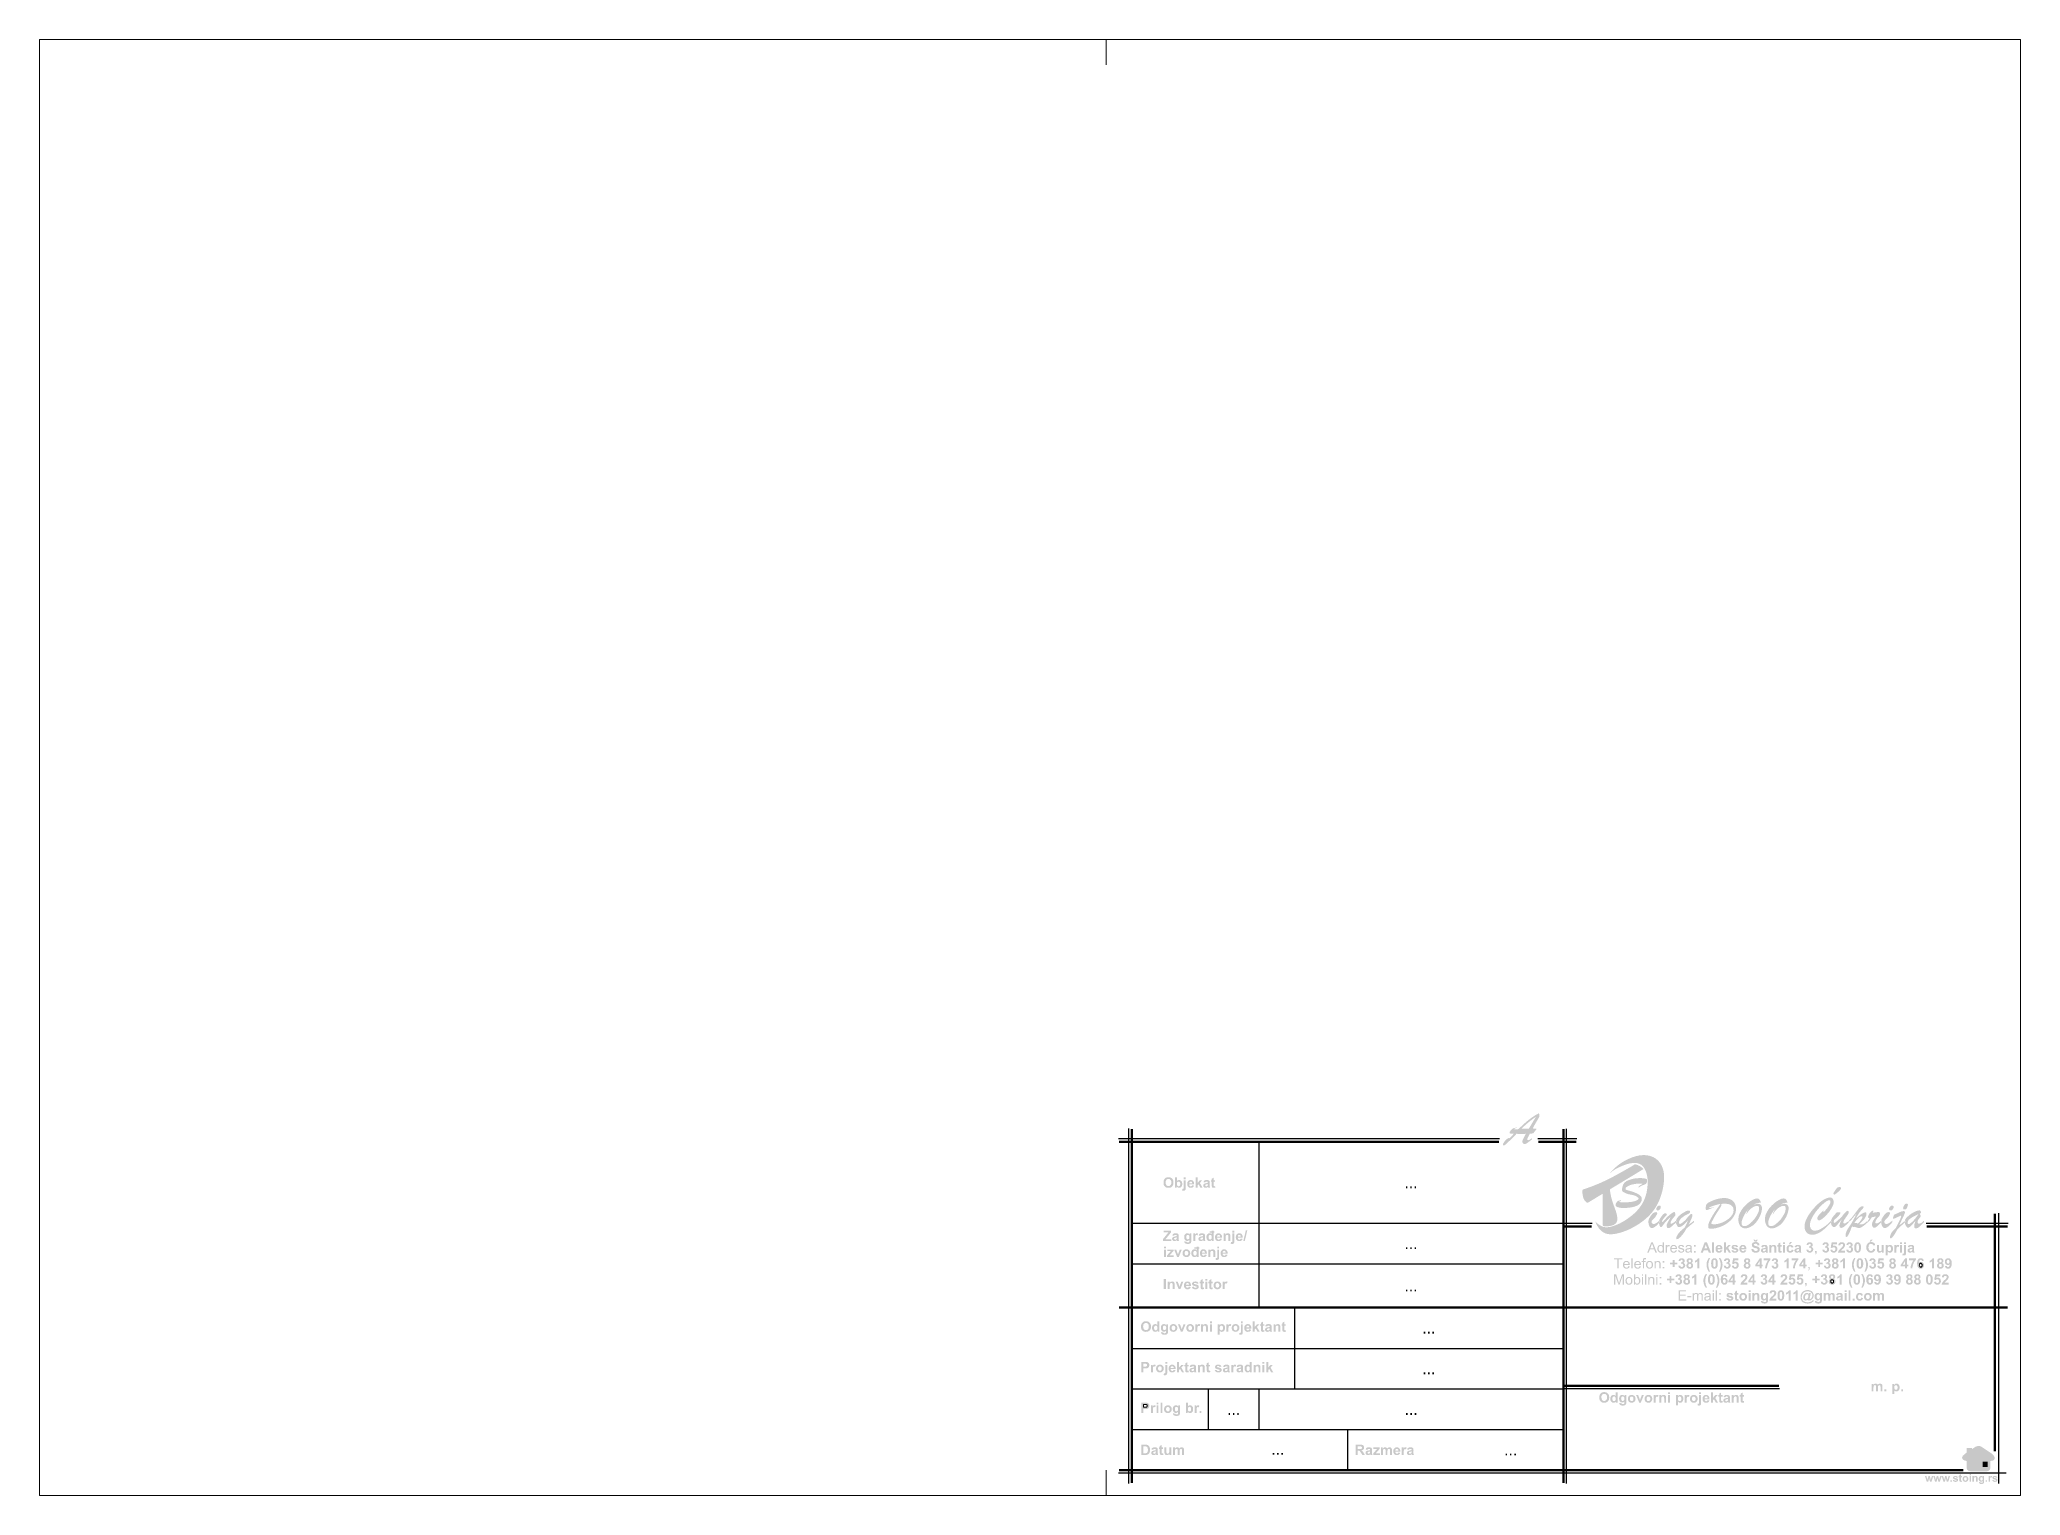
# Paper-space layout 'A3' of a CAD drawing. Header units: millimetres. Extents: x 24 to 414, y 4 to 291.
import ezdxf

# ---------------------------------------------------------------- set-up
doc = ezdxf.new("R2010")
doc.units = ezdxf.units.MM
doc.layers.add('0.50 mm', color=7, linetype='Continuous', lineweight=50)
doc.layers.add('kote', color=204, linetype='Continuous', lineweight=13)
doc.layers.add('Layer 1', color=7, linetype='Continuous')
doc.styles.get("Standard").update_dxf_attribs({"font": 'arial.ttf'})

psp = doc.layouts.new('A3')

# ---------------------------------------------------------------- texts
at = {"layer": '0.50 mm', "lineweight": 0, "char_height": 2.2, "attachment_point": 5}
for s, insert, width in [('{\\fArial|b0|i0|c238|p34;\\C256;\\c0;...}', (294.21, 66.02), 59.9999), ('...', (294.21, 54.02), 59.9999), ('{\\fArial|b0|i0|c238|p34;...}', (294.21, 45.72), 59.9999), ('... ', (297.73, 37.4), 52.9643), ('...', (297.73, 29.39), 52.9643), ('...', (259.27, 21.38), 10), ('...', (294.24, 21.38), 59.942), ('...', (267.99, 13.53), 27.4421), ('...', (313.85, 13.4), 20.7371)]:
    psp.add_mtext(s, dxfattribs=dict(at, insert=insert, width=width))

# ---------------------------------------------------------------- blocks, each defined once
blk = doc.blocks.new('A Ćuprija')
at = {"linetype": 'Continuous', "lineweight": 0}
h = blk.add_hatch(color=7, dxfattribs=at)
h.dxf.hatch_style = 1
edge = h.paths.add_edge_path(flags=16)
edge.add_spline(control_points=[(-20.983, 87.424), (-20.983, 87.424), (-20.838, 87.427), (-20.838, 87.427), (-20.838, 87.427), (-20.821, 87.456), (-20.808, 87.479), (-20.797, 87.497), (-20.797, 87.497), (-20.786, 87.515), (-20.775, 87.534), (-20.762, 87.555), (-20.762, 87.555), (-20.75, 87.576), (-20.739, 87.594), (-20.73, 87.608), (-20.73, 87.608), (-20.721, 87.623), (-20.711, 87.639), (-20.7, 87.658), (-20.7, 87.658), (-20.721, 87.644), (-20.743, 87.63), (-20.765, 87.613), (-20.765, 87.613), (-20.787, 87.597), (-20.813, 87.577), (-20.841, 87.554), (-20.841, 87.554), (-20.868, 87.531), (-20.893, 87.51), (-20.915, 87.49), (-20.915, 87.49), (-20.937, 87.47), (-20.959, 87.448), (-20.983, 87.424)], knot_values=[0, 0, 0, 0, 0.111111, 0.111111, 0.111111, 0.166667, 0.222222, 0.222222, 0.222222, 0.277778, 0.333333, 0.333333, 0.333333, 0.388889, 0.444444, 0.444444, 0.444444, 0.5, 0.555556, 0.555556, 0.555556, 0.611111, 0.666667, 0.666667, 0.666667, 0.722222, 0.777778, 0.777778, 0.777778, 0.833333, 0.888889, 0.888889, 0.888889, 0.944444, 1, 1, 1, 1], degree=3, periodic=0)
edge = h.paths.add_edge_path()
edge.add_spline(control_points=[(-20.899, 87.323), (-20.934, 87.322), (-20.96, 87.321), (-20.977, 87.321), (-20.977, 87.321), (-21.002, 87.321), (-21.038, 87.322), (-21.083, 87.323), (-21.083, 87.323), (-21.093, 87.313), (-21.104, 87.3), (-21.118, 87.286), (-21.118, 87.286), (-21.132, 87.272), (-21.144, 87.259), (-21.157, 87.247), (-21.157, 87.247), (-21.169, 87.235), (-21.179, 87.225), (-21.188, 87.216), (-21.188, 87.216), (-21.197, 87.208), (-21.204, 87.201), (-21.21, 87.195), (-21.21, 87.195), (-21.243, 87.163), (-21.264, 87.142), (-21.274, 87.132), (-21.274, 87.132), (-21.284, 87.122), (-21.295, 87.113), (-21.306, 87.106), (-21.306, 87.106), (-21.317, 87.098), (-21.327, 87.094), (-21.336, 87.094), (-21.336, 87.094), (-21.346, 87.094), (-21.352, 87.099), (-21.352, 87.108), (-21.352, 87.108), (-21.352, 87.118), (-21.344, 87.134), (-21.329, 87.156), (-21.329, 87.156), (-21.314, 87.178), (-21.298, 87.197), (-21.279, 87.214), (-21.279, 87.214), (-21.26, 87.23), (-21.245, 87.239), (-21.233, 87.239), (-21.233, 87.239), (-21.23, 87.239), (-21.225, 87.237), (-21.219, 87.234), (-21.219, 87.234), (-21.219, 87.234), (-21.134, 87.325), (-21.134, 87.325), (-21.134, 87.325), (-21.145, 87.326), (-21.159, 87.327), (-21.176, 87.328), (-21.176, 87.328), (-21.194, 87.328), (-21.205, 87.329), (-21.211, 87.331), (-21.211, 87.331), (-21.217, 87.334), (-21.22, 87.339), (-21.22, 87.347), (-21.22, 87.347), (-21.22, 87.359), (-21.206, 87.379), (-21.179, 87.407), (-21.179, 87.407), (-21.164, 87.422), (-21.15, 87.432), (-21.137, 87.436), (-21.137, 87.436), (-21.124, 87.44), (-21.099, 87.442), (-21.062, 87.443), (-21.062, 87.443), (-21.084, 87.439), (-21.099, 87.436), (-21.108, 87.432), (-21.108, 87.432), (-21.117, 87.428), (-21.122, 87.422), (-21.123, 87.414), (-21.123, 87.414), (-21.115, 87.414), (-21.107, 87.414), (-21.099, 87.414), (-21.099, 87.414), (-21.092, 87.414), (-21.083, 87.414), (-21.071, 87.414), (-21.071, 87.414), (-21.059, 87.414), (-21.05, 87.415), (-21.045, 87.415), (-21.045, 87.415), (-20.996, 87.462), (-20.952, 87.504), (-20.912, 87.539), (-20.912, 87.539), (-20.872, 87.574), (-20.83, 87.608), (-20.786, 87.639), (-20.786, 87.639), (-20.742, 87.671), (-20.695, 87.7), (-20.645, 87.726), (-20.645, 87.726), (-20.635, 87.714), (-20.63, 87.7), (-20.63, 87.686), (-20.63, 87.686), (-20.63, 87.675), (-20.634, 87.661), (-20.641, 87.646), (-20.641, 87.646), (-20.649, 87.631), (-20.665, 87.603), (-20.69, 87.561), (-20.69, 87.561), (-20.714, 87.519), (-20.739, 87.475), (-20.764, 87.428), (-20.764, 87.428), (-20.756, 87.428), (-20.749, 87.428), (-20.744, 87.427), (-20.744, 87.427), (-20.738, 87.427), (-20.732, 87.427), (-20.726, 87.427), (-20.726, 87.427), (-20.709, 87.427), (-20.699, 87.427), (-20.695, 87.426), (-20.695, 87.426), (-20.691, 87.425), (-20.689, 87.422), (-20.689, 87.417), (-20.689, 87.417), (-20.689, 87.415), (-20.692, 87.41), (-20.696, 87.404), (-20.696, 87.404), (-20.701, 87.398), (-20.709, 87.388), (-20.721, 87.374), (-20.721, 87.374), (-20.732, 87.36), (-20.743, 87.346), (-20.754, 87.331), (-20.754, 87.331), (-20.754, 87.331), (-20.82, 87.326), (-20.82, 87.326), (-20.82, 87.326), (-20.855, 87.26), (-20.872, 87.223), (-20.872, 87.215), (-20.872, 87.215), (-20.872, 87.203), (-20.866, 87.197), (-20.853, 87.197), (-20.853, 87.197), (-20.847, 87.197), (-20.821, 87.21), (-20.775, 87.236), (-20.775, 87.236), (-20.775, 87.236), (-20.779, 87.212), (-20.779, 87.212), (-20.779, 87.212), (-20.803, 87.194), (-20.822, 87.179), (-20.836, 87.169), (-20.836, 87.169), (-20.849, 87.158), (-20.861, 87.15), (-20.871, 87.143), (-20.871, 87.143), (-20.881, 87.136), (-20.89, 87.13), (-20.898, 87.127), (-20.898, 87.127), (-20.906, 87.123), (-20.915, 87.122), (-20.923, 87.122), (-20.923, 87.122), (-20.933, 87.122), (-20.942, 87.126), (-20.952, 87.135), (-20.952, 87.135), (-20.962, 87.144), (-20.966, 87.157), (-20.966, 87.174), (-20.966, 87.174), (-20.966, 87.181), (-20.964, 87.191), (-20.959, 87.203), (-20.959, 87.203), (-20.954, 87.216), (-20.948, 87.228), (-20.942, 87.24), (-20.942, 87.24), (-20.937, 87.251), (-20.922, 87.279), (-20.899, 87.323)], knot_values=[0, 0, 0, 0, 0.018519, 0.018519, 0.018519, 0.027778, 0.037037, 0.037037, 0.037037, 0.046296, 0.055556, 0.055556, 0.055556, 0.064815, 0.074074, 0.074074, 0.074074, 0.083333, 0.092593, 0.092593, 0.092593, 0.101852, 0.111111, 0.111111, 0.111111, 0.12037, 0.12963, 0.12963, 0.12963, 0.138889, 0.148148, 0.148148, 0.148148, 0.157407, 0.166667, 0.166667, 0.166667, 0.175926, 0.185185, 0.185185, 0.185185, 0.194444, 0.203704, 0.203704, 0.203704, 0.212963, 0.222222, 0.222222, 0.222222, 0.231481, 0.240741, 0.240741, 0.240741, 0.25, 0.259259, 0.259259, 0.259259, 0.268519, 0.277778, 0.277778, 0.277778, 0.287037, 0.296296, 0.296296, 0.296296, 0.305556, 0.314815, 0.314815, 0.314815, 0.324074, 0.333333, 0.333333, 0.333333, 0.342593, 0.351852, 0.351852, 0.351852, 0.361111, 0.37037, 0.37037, 0.37037, 0.37963, 0.388889, 0.388889, 0.388889, 0.398148, 0.407407, 0.407407, 0.407407, 0.416667, 0.425926, 0.425926, 0.425926, 0.435185, 0.444444, 0.444444, 0.444444, 0.453704, 0.462963, 0.462963, 0.462963, 0.472222, 0.481481, 0.481481, 0.481481, 0.490741, 0.5, 0.5, 0.5, 0.509259, 0.518519, 0.518519, 0.518519, 0.527778, 0.537037, 0.537037, 0.537037, 0.546296, 0.555556, 0.555556, 0.555556, 0.564815, 0.574074, 0.574074, 0.574074, 0.583333, 0.592593, 0.592593, 0.592593, 0.601852, 0.611111, 0.611111, 0.611111, 0.62037, 0.62963, 0.62963, 0.62963, 0.638889, 0.648148, 0.648148, 0.648148, 0.657407, 0.666667, 0.666667, 0.666667, 0.675926, 0.685185, 0.685185, 0.685185, 0.694444, 0.703704, 0.703704, 0.703704, 0.712963, 0.722222, 0.722222, 0.722222, 0.731481, 0.740741, 0.740741, 0.740741, 0.75, 0.759259, 0.759259, 0.759259, 0.768519, 0.777778, 0.777778, 0.777778, 0.787037, 0.796296, 0.796296, 0.796296, 0.805556, 0.814815, 0.814815, 0.814815, 0.824074, 0.833333, 0.833333, 0.833333, 0.842593, 0.851852, 0.851852, 0.851852, 0.861111, 0.87037, 0.87037, 0.87037, 0.87963, 0.888889, 0.888889, 0.888889, 0.898148, 0.907407, 0.907407, 0.907407, 0.916667, 0.925926, 0.925926, 0.925926, 0.935185, 0.944444, 0.944444, 0.944444, 0.953704, 0.962963, 0.962963, 0.962963, 0.972222, 0.981481, 0.981481, 0.981481, 0.990741, 1, 1, 1, 1], degree=3, periodic=0)
h = blk.add_hatch(color=7, dxfattribs=at)
h.dxf.hatch_style = 1
edge = h.paths.add_edge_path()
edge.add_spline(control_points=[(-17.585, 85.583), (-17.585, 85.583), (-17.733, 85.461), (-17.733, 85.461), (-17.733, 85.461), (-17.774, 85.389), (-17.812, 85.336), (-17.846, 85.3), (-17.846, 85.3), (-17.881, 85.265), (-17.906, 85.247), (-17.923, 85.247), (-17.923, 85.247), (-17.932, 85.247), (-17.936, 85.252), (-17.936, 85.263), (-17.936, 85.263), (-17.936, 85.285), (-17.925, 85.312), (-17.903, 85.345), (-17.903, 85.345), (-17.895, 85.359), (-17.885, 85.371), (-17.874, 85.384), (-17.874, 85.384), (-17.863, 85.396), (-17.852, 85.407), (-17.842, 85.416), (-17.842, 85.416), (-17.832, 85.425), (-17.819, 85.436), (-17.803, 85.45), (-17.803, 85.45), (-17.786, 85.464), (-17.775, 85.473), (-17.769, 85.478), (-17.769, 85.478), (-17.74, 85.539), (-17.718, 85.585), (-17.705, 85.617), (-17.705, 85.617), (-17.733, 85.587), (-17.757, 85.563), (-17.778, 85.544), (-17.778, 85.544), (-17.799, 85.525), (-17.818, 85.51), (-17.835, 85.5), (-17.835, 85.5), (-17.853, 85.49), (-17.869, 85.485), (-17.882, 85.485), (-17.882, 85.485), (-17.898, 85.485), (-17.912, 85.497), (-17.924, 85.521), (-17.924, 85.521), (-17.937, 85.545), (-17.944, 85.57), (-17.944, 85.596), (-17.944, 85.596), (-17.944, 85.608), (-17.941, 85.62), (-17.935, 85.633), (-17.935, 85.633), (-17.93, 85.646), (-17.921, 85.66), (-17.91, 85.675), (-17.91, 85.675), (-17.898, 85.69), (-17.883, 85.705), (-17.865, 85.721), (-17.865, 85.721), (-17.847, 85.736), (-17.825, 85.752), (-17.801, 85.766), (-17.801, 85.766), (-17.755, 85.795), (-17.719, 85.81), (-17.693, 85.81), (-17.693, 85.81), (-17.674, 85.81), (-17.665, 85.803), (-17.665, 85.789), (-17.665, 85.789), (-17.665, 85.769), (-17.685, 85.75), (-17.727, 85.732), (-17.727, 85.732), (-17.752, 85.721), (-17.777, 85.707), (-17.802, 85.688), (-17.802, 85.688), (-17.827, 85.67), (-17.847, 85.651), (-17.862, 85.631), (-17.862, 85.631), (-17.878, 85.61), (-17.885, 85.592), (-17.885, 85.576), (-17.885, 85.576), (-17.885, 85.568), (-17.883, 85.561), (-17.879, 85.556), (-17.879, 85.556), (-17.876, 85.552), (-17.87, 85.549), (-17.864, 85.549), (-17.864, 85.549), (-17.854, 85.549), (-17.842, 85.554), (-17.829, 85.564), (-17.829, 85.564), (-17.815, 85.573), (-17.795, 85.59), (-17.769, 85.614), (-17.769, 85.614), (-17.757, 85.625), (-17.741, 85.643), (-17.722, 85.667), (-17.722, 85.667), (-17.702, 85.692), (-17.686, 85.71), (-17.673, 85.723), (-17.673, 85.723), (-17.66, 85.736), (-17.648, 85.743), (-17.638, 85.743), (-17.638, 85.743), (-17.632, 85.743), (-17.627, 85.741), (-17.623, 85.737), (-17.623, 85.737), (-17.619, 85.733), (-17.618, 85.728), (-17.618, 85.721), (-17.618, 85.721), (-17.618, 85.707), (-17.623, 85.687), (-17.634, 85.661), (-17.634, 85.661), (-17.645, 85.635), (-17.664, 85.593), (-17.692, 85.534), (-17.692, 85.534), (-17.692, 85.534), (-17.585, 85.612), (-17.585, 85.612), (-17.585, 85.612), (-17.585, 85.612), (-17.585, 85.583), (-17.585, 85.583)], knot_values=[0, 0, 0, 0, 0.026316, 0.026316, 0.026316, 0.039474, 0.052632, 0.052632, 0.052632, 0.065789, 0.078947, 0.078947, 0.078947, 0.092105, 0.105263, 0.105263, 0.105263, 0.118421, 0.131579, 0.131579, 0.131579, 0.144737, 0.157895, 0.157895, 0.157895, 0.171053, 0.184211, 0.184211, 0.184211, 0.197368, 0.210526, 0.210526, 0.210526, 0.223684, 0.236842, 0.236842, 0.236842, 0.25, 0.263158, 0.263158, 0.263158, 0.276316, 0.289474, 0.289474, 0.289474, 0.302632, 0.315789, 0.315789, 0.315789, 0.328947, 0.342105, 0.342105, 0.342105, 0.355263, 0.368421, 0.368421, 0.368421, 0.381579, 0.394737, 0.394737, 0.394737, 0.407895, 0.421053, 0.421053, 0.421053, 0.434211, 0.447368, 0.447368, 0.447368, 0.460526, 0.473684, 0.473684, 0.473684, 0.486842, 0.5, 0.5, 0.5, 0.513158, 0.526316, 0.526316, 0.526316, 0.539474, 0.552632, 0.552632, 0.552632, 0.565789, 0.578947, 0.578947, 0.578947, 0.592105, 0.605263, 0.605263, 0.605263, 0.618421, 0.631579, 0.631579, 0.631579, 0.644737, 0.657895, 0.657895, 0.657895, 0.671053, 0.684211, 0.684211, 0.684211, 0.697368, 0.710526, 0.710526, 0.710526, 0.723684, 0.736842, 0.736842, 0.736842, 0.75, 0.763158, 0.763158, 0.763158, 0.776316, 0.789474, 0.789474, 0.789474, 0.802632, 0.815789, 0.815789, 0.815789, 0.828947, 0.842105, 0.842105, 0.842105, 0.855263, 0.868421, 0.868421, 0.868421, 0.881579, 0.894737, 0.894737, 0.894737, 0.907895, 0.921053, 0.921053, 0.921053, 0.934211, 0.947368, 0.947368, 0.947368, 0.960526, 0.973684, 0.973684, 0.973684, 0.986842, 1, 1, 1, 1], degree=3, periodic=0)
edge = h.paths.add_edge_path()
edge.add_spline(control_points=[(-17.972, 85.694), (-18.024, 85.636), (-18.05, 85.595), (-18.05, 85.572), (-18.05, 85.572), (-18.05, 85.559), (-18.045, 85.553), (-18.035, 85.553), (-18.035, 85.553), (-18.026, 85.553), (-18.015, 85.557), (-18.001, 85.566), (-18.001, 85.566), (-17.987, 85.575), (-17.966, 85.592), (-17.936, 85.615), (-17.936, 85.615), (-17.936, 85.615), (-17.936, 85.584), (-17.936, 85.584), (-17.936, 85.584), (-17.979, 85.542), (-18.011, 85.512), (-18.034, 85.494), (-18.034, 85.494), (-18.056, 85.476), (-18.075, 85.466), (-18.089, 85.466), (-18.089, 85.466), (-18.113, 85.466), (-18.125, 85.482), (-18.125, 85.515), (-18.125, 85.515), (-18.125, 85.524), (-18.124, 85.533), (-18.121, 85.543), (-18.121, 85.543), (-18.118, 85.552), (-18.114, 85.561), (-18.109, 85.571), (-18.109, 85.571), (-18.103, 85.581), (-18.096, 85.596), (-18.085, 85.614), (-18.085, 85.614), (-18.074, 85.633), (-18.062, 85.654), (-18.048, 85.677), (-18.048, 85.677), (-18.065, 85.669), (-18.086, 85.652), (-18.112, 85.626), (-18.112, 85.626), (-18.128, 85.61), (-18.142, 85.595), (-18.154, 85.58), (-18.154, 85.58), (-18.166, 85.566), (-18.178, 85.55), (-18.191, 85.532), (-18.191, 85.532), (-18.204, 85.514), (-18.214, 85.503), (-18.22, 85.496), (-18.22, 85.496), (-18.226, 85.49), (-18.232, 85.487), (-18.239, 85.487), (-18.239, 85.487), (-18.248, 85.487), (-18.257, 85.497), (-18.265, 85.517), (-18.265, 85.517), (-18.273, 85.537), (-18.277, 85.56), (-18.277, 85.587), (-18.277, 85.587), (-18.277, 85.603), (-18.275, 85.616), (-18.271, 85.625), (-18.271, 85.625), (-18.268, 85.634), (-18.26, 85.647), (-18.249, 85.664), (-18.249, 85.664), (-18.229, 85.696), (-18.211, 85.719), (-18.196, 85.734), (-18.196, 85.734), (-18.181, 85.748), (-18.167, 85.756), (-18.154, 85.756), (-18.154, 85.756), (-18.144, 85.756), (-18.136, 85.754), (-18.131, 85.751), (-18.131, 85.751), (-18.125, 85.748), (-18.122, 85.743), (-18.122, 85.736), (-18.122, 85.736), (-18.122, 85.733), (-18.123, 85.73), (-18.124, 85.726), (-18.124, 85.726), (-18.126, 85.723), (-18.128, 85.72), (-18.131, 85.717), (-18.131, 85.717), (-18.133, 85.715), (-18.137, 85.71), (-18.145, 85.702), (-18.145, 85.702), (-18.192, 85.65), (-18.215, 85.616), (-18.215, 85.601), (-18.215, 85.601), (-18.215, 85.592), (-18.212, 85.588), (-18.207, 85.588), (-18.207, 85.588), (-18.203, 85.588), (-18.196, 85.593), (-18.186, 85.605), (-18.186, 85.605), (-18.176, 85.616), (-18.162, 85.631), (-18.146, 85.65), (-18.146, 85.65), (-18.13, 85.668), (-18.111, 85.688), (-18.089, 85.708), (-18.089, 85.708), (-18.066, 85.728), (-18.041, 85.748), (-18.013, 85.766), (-18.013, 85.766), (-17.997, 85.777), (-17.984, 85.783), (-17.974, 85.783), (-17.974, 85.783), (-17.969, 85.783), (-17.964, 85.776), (-17.96, 85.763), (-17.96, 85.763), (-17.955, 85.75), (-17.953, 85.737), (-17.953, 85.724), (-17.953, 85.724), (-17.953, 85.717), (-17.959, 85.707), (-17.972, 85.694)], knot_values=[0, 0, 0, 0, 0.026316, 0.026316, 0.026316, 0.039474, 0.052632, 0.052632, 0.052632, 0.065789, 0.078947, 0.078947, 0.078947, 0.092105, 0.105263, 0.105263, 0.105263, 0.118421, 0.131579, 0.131579, 0.131579, 0.144737, 0.157895, 0.157895, 0.157895, 0.171053, 0.184211, 0.184211, 0.184211, 0.197368, 0.210526, 0.210526, 0.210526, 0.223684, 0.236842, 0.236842, 0.236842, 0.25, 0.263158, 0.263158, 0.263158, 0.276316, 0.289474, 0.289474, 0.289474, 0.302632, 0.315789, 0.315789, 0.315789, 0.328947, 0.342105, 0.342105, 0.342105, 0.355263, 0.368421, 0.368421, 0.368421, 0.381579, 0.394737, 0.394737, 0.394737, 0.407895, 0.421053, 0.421053, 0.421053, 0.434211, 0.447368, 0.447368, 0.447368, 0.460526, 0.473684, 0.473684, 0.473684, 0.486842, 0.5, 0.5, 0.5, 0.513158, 0.526316, 0.526316, 0.526316, 0.539474, 0.552632, 0.552632, 0.552632, 0.565789, 0.578947, 0.578947, 0.578947, 0.592105, 0.605263, 0.605263, 0.605263, 0.618421, 0.631579, 0.631579, 0.631579, 0.644737, 0.657895, 0.657895, 0.657895, 0.671053, 0.684211, 0.684211, 0.684211, 0.697368, 0.710526, 0.710526, 0.710526, 0.723684, 0.736842, 0.736842, 0.736842, 0.75, 0.763158, 0.763158, 0.763158, 0.776316, 0.789474, 0.789474, 0.789474, 0.802632, 0.815789, 0.815789, 0.815789, 0.828947, 0.842105, 0.842105, 0.842105, 0.855263, 0.868421, 0.868421, 0.868421, 0.881579, 0.894737, 0.894737, 0.894737, 0.907895, 0.921053, 0.921053, 0.921053, 0.934211, 0.947368, 0.947368, 0.947368, 0.960526, 0.973684, 0.973684, 0.973684, 0.986842, 1, 1, 1, 1], degree=3, periodic=0)
edge = h.paths.add_edge_path(flags=16)
edge.add_spline(control_points=[(-18.269, 85.613), (-18.269, 85.613), (-18.269, 85.58), (-18.269, 85.58), (-18.269, 85.58), (-18.297, 85.543), (-18.324, 85.515), (-18.349, 85.496), (-18.349, 85.496), (-18.374, 85.478), (-18.395, 85.468), (-18.413, 85.468), (-18.413, 85.468), (-18.437, 85.468), (-18.456, 85.481), (-18.467, 85.506), (-18.467, 85.506), (-18.479, 85.532), (-18.485, 85.56), (-18.485, 85.59), (-18.485, 85.59), (-18.485, 85.602), (-18.484, 85.613), (-18.482, 85.624), (-18.482, 85.624), (-18.479, 85.634), (-18.476, 85.643), (-18.473, 85.65), (-18.473, 85.65), (-18.47, 85.656), (-18.464, 85.667), (-18.455, 85.682), (-18.455, 85.682), (-18.413, 85.747), (-18.374, 85.78), (-18.339, 85.78), (-18.339, 85.78), (-18.321, 85.78), (-18.312, 85.773), (-18.312, 85.759), (-18.312, 85.759), (-18.312, 85.75), (-18.318, 85.735), (-18.329, 85.715), (-18.329, 85.715), (-18.341, 85.694), (-18.352, 85.68), (-18.361, 85.671), (-18.361, 85.671), (-18.387, 85.646), (-18.404, 85.629), (-18.411, 85.619), (-18.411, 85.619), (-18.419, 85.609), (-18.423, 85.598), (-18.423, 85.586), (-18.423, 85.586), (-18.423, 85.575), (-18.419, 85.566), (-18.411, 85.559), (-18.411, 85.559), (-18.403, 85.552), (-18.393, 85.548), (-18.38, 85.548), (-18.38, 85.548), (-18.366, 85.548), (-18.351, 85.554), (-18.334, 85.564), (-18.334, 85.564), (-18.317, 85.574), (-18.295, 85.59), (-18.269, 85.613)], knot_values=[0, 0, 0, 0, 0.055556, 0.055556, 0.055556, 0.083333, 0.111111, 0.111111, 0.111111, 0.138889, 0.166667, 0.166667, 0.166667, 0.194444, 0.222222, 0.222222, 0.222222, 0.25, 0.277778, 0.277778, 0.277778, 0.305556, 0.333333, 0.333333, 0.333333, 0.361111, 0.388889, 0.388889, 0.388889, 0.416667, 0.444444, 0.444444, 0.444444, 0.472222, 0.5, 0.5, 0.5, 0.527778, 0.555556, 0.555556, 0.555556, 0.583333, 0.611111, 0.611111, 0.611111, 0.638889, 0.666667, 0.666667, 0.666667, 0.694444, 0.722222, 0.722222, 0.722222, 0.75, 0.777778, 0.777778, 0.777778, 0.805556, 0.833333, 0.833333, 0.833333, 0.861111, 0.888889, 0.888889, 0.888889, 0.916667, 0.944444, 0.944444, 0.944444, 0.972222, 1, 1, 1, 1], degree=3, periodic=0)
edge = h.paths.add_edge_path(flags=17)
edge.add_spline(control_points=[(-18.299, 85.812), (-18.306, 85.812), (-18.313, 85.815), (-18.32, 85.821), (-18.32, 85.821), (-18.327, 85.826), (-18.33, 85.834), (-18.33, 85.842), (-18.33, 85.842), (-18.33, 85.855), (-18.324, 85.87), (-18.311, 85.886), (-18.311, 85.886), (-18.299, 85.902), (-18.286, 85.91), (-18.273, 85.91), (-18.273, 85.91), (-18.264, 85.91), (-18.256, 85.907), (-18.25, 85.902), (-18.25, 85.902), (-18.244, 85.896), (-18.241, 85.888), (-18.241, 85.878), (-18.241, 85.878), (-18.241, 85.865), (-18.247, 85.851), (-18.26, 85.835), (-18.26, 85.835), (-18.272, 85.82), (-18.285, 85.812), (-18.299, 85.812)], knot_values=[0, 0, 0, 0, 0.125, 0.125, 0.125, 0.1875, 0.25, 0.25, 0.25, 0.3125, 0.375, 0.375, 0.375, 0.4375, 0.5, 0.5, 0.5, 0.5625, 0.625, 0.625, 0.625, 0.6875, 0.75, 0.75, 0.75, 0.8125, 0.875, 0.875, 0.875, 0.9375, 1, 1, 1, 1], degree=3, periodic=0)
edge = h.paths.add_edge_path()
edge.add_spline(control_points=[(-18.871, 86.831), (-18.486, 87.011), (-18.174, 86.845), (-18.175, 86.46), (-18.175, 86.46), (-18.176, 86.075), (-18.489, 85.617), (-18.875, 85.436), (-18.875, 85.436), (-19.183, 85.292), (-19.444, 85.369), (-19.536, 85.603), (-19.536, 85.603), (-19.439, 85.485), (-19.261, 85.46), (-19.057, 85.555), (-19.057, 85.555), (-18.75, 85.699), (-18.5, 86.065), (-18.499, 86.373), (-18.499, 86.373), (-18.498, 86.68), (-18.747, 86.812), (-19.055, 86.668), (-19.055, 86.668), (-19.124, 86.636), (-19.191, 86.592), (-19.252, 86.54), (-19.252, 86.54), (-19.142, 86.662), (-19.012, 86.765), (-18.871, 86.831)], knot_values=[0, 0, 0, 0, 0.125, 0.125, 0.125, 0.1875, 0.25, 0.25, 0.25, 0.3125, 0.375, 0.375, 0.375, 0.4375, 0.5, 0.5, 0.5, 0.5625, 0.625, 0.625, 0.625, 0.6875, 0.75, 0.75, 0.75, 0.8125, 0.875, 0.875, 0.875, 0.9375, 1, 1, 1, 1], degree=3, periodic=0)
edge = h.paths.add_edge_path(flags=17)
edge.add_spline(control_points=[(-18.673, 86.043), (-18.68, 86.056), (-18.691, 86.069), (-18.706, 86.08), (-18.706, 86.08), (-18.721, 86.091), (-18.738, 86.1), (-18.756, 86.106), (-18.756, 86.106), (-18.775, 86.113), (-18.794, 86.118), (-18.815, 86.121), (-18.815, 86.121), (-18.875, 86.13), (-18.931, 86.15), (-18.983, 86.18), (-18.983, 86.18), (-18.987, 86.183), (-18.992, 86.188), (-18.997, 86.195), (-18.997, 86.195), (-19.002, 86.203), (-19.004, 86.211), (-19.004, 86.218), (-19.004, 86.218), (-19.004, 86.244), (-19, 86.27), (-18.991, 86.297), (-18.991, 86.297), (-18.982, 86.323), (-18.971, 86.343), (-18.957, 86.358), (-18.957, 86.358), (-18.935, 86.383), (-18.895, 86.404), (-18.838, 86.422), (-18.838, 86.422), (-18.781, 86.441), (-18.716, 86.45), (-18.644, 86.45), (-18.644, 86.45), (-18.602, 86.45), (-18.569, 86.446), (-18.545, 86.44), (-18.545, 86.44), (-18.522, 86.433), (-18.51, 86.423), (-18.51, 86.409), (-18.51, 86.409), (-18.51, 86.387), (-18.513, 86.37), (-18.52, 86.358), (-18.52, 86.358), (-18.526, 86.345), (-18.532, 86.337), (-18.539, 86.333), (-18.539, 86.333), (-18.546, 86.329), (-18.559, 86.324), (-18.576, 86.317), (-18.576, 86.317), (-18.595, 86.311), (-18.611, 86.304), (-18.625, 86.297), (-18.625, 86.297), (-18.639, 86.29), (-18.651, 86.283), (-18.661, 86.276), (-18.661, 86.276), (-18.67, 86.27), (-18.676, 86.267), (-18.679, 86.267), (-18.679, 86.267), (-18.682, 86.267), (-18.683, 86.268), (-18.683, 86.27), (-18.683, 86.27), (-18.683, 86.275), (-18.678, 86.283), (-18.667, 86.293), (-18.667, 86.293), (-18.657, 86.303), (-18.644, 86.312), (-18.628, 86.32), (-18.628, 86.32), (-18.612, 86.328), (-18.604, 86.334), (-18.604, 86.336), (-18.604, 86.336), (-18.604, 86.34), (-18.613, 86.342), (-18.631, 86.342), (-18.631, 86.342), (-18.686, 86.342), (-18.737, 86.338), (-18.784, 86.328), (-18.784, 86.328), (-18.83, 86.318), (-18.867, 86.305), (-18.894, 86.289), (-18.894, 86.289), (-18.921, 86.273), (-18.935, 86.257), (-18.935, 86.24), (-18.935, 86.24), (-18.935, 86.23), (-18.929, 86.223), (-18.918, 86.218), (-18.918, 86.218), (-18.907, 86.214), (-18.882, 86.207), (-18.844, 86.196), (-18.844, 86.196), (-18.806, 86.186), (-18.772, 86.175), (-18.742, 86.161), (-18.742, 86.161), (-18.699, 86.143), (-18.667, 86.124), (-18.646, 86.104), (-18.646, 86.104), (-18.625, 86.084), (-18.615, 86.061), (-18.615, 86.037), (-18.615, 86.037), (-18.615, 86.02), (-18.619, 86.003), (-18.628, 85.986), (-18.628, 85.986), (-18.636, 85.969), (-18.648, 85.953), (-18.664, 85.939), (-18.664, 85.939), (-18.679, 85.925), (-18.698, 85.913), (-18.718, 85.904), (-18.718, 85.904), (-18.736, 85.896), (-18.758, 85.889), (-18.784, 85.883), (-18.784, 85.883), (-18.811, 85.876), (-18.84, 85.871), (-18.871, 85.868), (-18.871, 85.868), (-18.902, 85.864), (-18.932, 85.862), (-18.96, 85.862), (-18.96, 85.862), (-19.012, 85.862), (-19.054, 85.867), (-19.086, 85.877), (-19.086, 85.877), (-19.118, 85.887), (-19.133, 85.902), (-19.133, 85.922), (-19.133, 85.922), (-19.133, 85.931), (-19.128, 85.945), (-19.117, 85.964), (-19.117, 85.964), (-19.106, 85.982), (-19.094, 85.995), (-19.079, 86.002), (-19.079, 86.002), (-19.066, 86.007), (-19.054, 86.01), (-19.042, 86.01), (-19.042, 86.01), (-19.03, 86.011), (-19.024, 86.01), (-19.024, 86.006), (-19.024, 86.006), (-19.024, 86.005), (-19.025, 86.004), (-19.026, 86.003), (-19.026, 86.003), (-19.026, 86.003), (-19.027, 86.002), (-19.029, 86.001), (-19.029, 86.001), (-19.03, 86.001), (-19.031, 86), (-19.032, 85.999), (-19.032, 85.999), (-19.038, 85.997), (-19.043, 85.995), (-19.047, 85.994), (-19.047, 85.994), (-19.05, 85.993), (-19.053, 85.991), (-19.056, 85.99), (-19.056, 85.99), (-19.058, 85.988), (-19.059, 85.987), (-19.059, 85.984), (-19.059, 85.984), (-19.059, 85.978), (-19.028, 85.975), (-18.967, 85.975), (-18.967, 85.975), (-18.913, 85.975), (-18.869, 85.976), (-18.835, 85.98), (-18.835, 85.98), (-18.801, 85.984), (-18.771, 85.991), (-18.744, 86.001), (-18.744, 86.001), (-18.718, 86.011), (-18.694, 86.025), (-18.673, 86.043)], knot_values=[0, 0, 0, 0, 0.018868, 0.018868, 0.018868, 0.028302, 0.037736, 0.037736, 0.037736, 0.04717, 0.056604, 0.056604, 0.056604, 0.066038, 0.075472, 0.075472, 0.075472, 0.084906, 0.09434, 0.09434, 0.09434, 0.103774, 0.113208, 0.113208, 0.113208, 0.122642, 0.132075, 0.132075, 0.132075, 0.141509, 0.150943, 0.150943, 0.150943, 0.160377, 0.169811, 0.169811, 0.169811, 0.179245, 0.188679, 0.188679, 0.188679, 0.198113, 0.207547, 0.207547, 0.207547, 0.216981, 0.226415, 0.226415, 0.226415, 0.235849, 0.245283, 0.245283, 0.245283, 0.254717, 0.264151, 0.264151, 0.264151, 0.273585, 0.283019, 0.283019, 0.283019, 0.292453, 0.301887, 0.301887, 0.301887, 0.311321, 0.320755, 0.320755, 0.320755, 0.330189, 0.339623, 0.339623, 0.339623, 0.349057, 0.358491, 0.358491, 0.358491, 0.367925, 0.377358, 0.377358, 0.377358, 0.386792, 0.396226, 0.396226, 0.396226, 0.40566, 0.415094, 0.415094, 0.415094, 0.424528, 0.433962, 0.433962, 0.433962, 0.443396, 0.45283, 0.45283, 0.45283, 0.462264, 0.471698, 0.471698, 0.471698, 0.481132, 0.490566, 0.490566, 0.490566, 0.5, 0.509434, 0.509434, 0.509434, 0.518868, 0.528302, 0.528302, 0.528302, 0.537736, 0.54717, 0.54717, 0.54717, 0.556604, 0.566038, 0.566038, 0.566038, 0.575472, 0.584906, 0.584906, 0.584906, 0.59434, 0.603774, 0.603774, 0.603774, 0.613208, 0.622642, 0.622642, 0.622642, 0.632075, 0.641509, 0.641509, 0.641509, 0.650943, 0.660377, 0.660377, 0.660377, 0.669811, 0.679245, 0.679245, 0.679245, 0.688679, 0.698113, 0.698113, 0.698113, 0.707547, 0.716981, 0.716981, 0.716981, 0.726415, 0.735849, 0.735849, 0.735849, 0.745283, 0.754717, 0.754717, 0.754717, 0.764151, 0.773585, 0.773585, 0.773585, 0.783019, 0.792453, 0.792453, 0.792453, 0.801887, 0.811321, 0.811321, 0.811321, 0.820755, 0.830189, 0.830189, 0.830189, 0.839623, 0.849057, 0.849057, 0.849057, 0.858491, 0.867925, 0.867925, 0.867925, 0.877358, 0.886792, 0.886792, 0.886792, 0.896226, 0.90566, 0.90566, 0.90566, 0.915094, 0.924528, 0.924528, 0.924528, 0.933962, 0.943396, 0.943396, 0.943396, 0.95283, 0.962264, 0.962264, 0.962264, 0.971698, 0.981132, 0.981132, 0.981132, 0.990566, 1, 1, 1, 1], degree=3, periodic=0)
at = {"linetype": 'Continuous', "lineweight": 0, "true_color": 0xdb214c}
h = blk.add_hatch(color=242, dxfattribs=at)
h.dxf.hatch_style = 1
edge = h.paths.add_edge_path()
edge.add_spline(control_points=[(-19.78, 86.224), (-19.798, 86.218), (-19.778, 86.047), (-19.747, 86.016), (-19.747, 86.016), (-19.747, 86.016), (-19.747, 86.016), (-19.747, 86.016), (-19.747, 86.016), (-19.716, 85.985), (-19.694, 85.956), (-19.677, 85.966), (-19.677, 85.966), (-19.677, 85.966), (-18.583, 86.628), (-18.583, 86.628), (-18.583, 86.628), (-18.61, 86.658), (-18.641, 86.682), (-18.679, 86.698), (-18.679, 86.698), (-18.689, 86.704), (-18.668, 86.693), (-18.679, 86.698), (-18.679, 86.698), (-18.702, 86.711), (-18.726, 86.718), (-18.751, 86.721), (-18.751, 86.721), (-19.191, 86.458), (-19.532, 86.305), (-19.78, 86.224)], knot_values=[0, 0, 0, 0, 0.125, 0.125, 0.125, 0.1875, 0.25, 0.25, 0.25, 0.3125, 0.375, 0.375, 0.375, 0.4375, 0.5, 0.5, 0.5, 0.5625, 0.625, 0.625, 0.625, 0.6875, 0.75, 0.75, 0.75, 0.8125, 0.875, 0.875, 0.875, 0.9375, 1, 1, 1, 1], degree=3, periodic=0)
at = {"linetype": 'Continuous', "lineweight": 0}
h = blk.add_hatch(color=256, dxfattribs=at)
h.dxf.hatch_style = 1
edge = h.paths.add_edge_path()
edge.add_spline(control_points=[(-27.018, 86.409), (-27.018, 86.409), (-27.018, 86.378), (-27.018, 86.378), (-27.018, 86.378), (-27.018, 86.378), (-27.044, 86.378), (-27.044, 86.378), (-27.044, 86.378), (-27.044, 86.378), (-27.044, 86.319), (-27.044, 86.319), (-27.044, 86.319), (-27.044, 86.307), (-27.044, 86.3), (-27.044, 86.298), (-27.044, 86.298), (-27.043, 86.296), (-27.042, 86.295), (-27.04, 86.293), (-27.04, 86.293), (-27.038, 86.292), (-27.036, 86.291), (-27.034, 86.291), (-27.034, 86.291), (-27.03, 86.291), (-27.025, 86.293), (-27.018, 86.295), (-27.018, 86.295), (-27.018, 86.295), (-27.015, 86.265), (-27.015, 86.265), (-27.015, 86.265), (-27.024, 86.261), (-27.034, 86.259), (-27.045, 86.259), (-27.045, 86.259), (-27.052, 86.259), (-27.059, 86.26), (-27.064, 86.263), (-27.064, 86.263), (-27.07, 86.265), (-27.074, 86.268), (-27.077, 86.272), (-27.077, 86.272), (-27.079, 86.276), (-27.081, 86.281), (-27.082, 86.287), (-27.082, 86.287), (-27.083, 86.291), (-27.083, 86.301), (-27.083, 86.314), (-27.083, 86.314), (-27.083, 86.314), (-27.083, 86.378), (-27.083, 86.378), (-27.083, 86.378), (-27.083, 86.378), (-27.101, 86.378), (-27.101, 86.378), (-27.101, 86.378), (-27.101, 86.378), (-27.101, 86.409), (-27.101, 86.409), (-27.101, 86.409), (-27.101, 86.409), (-27.083, 86.409), (-27.083, 86.409), (-27.083, 86.409), (-27.083, 86.409), (-27.083, 86.438), (-27.083, 86.438), (-27.083, 86.438), (-27.083, 86.438), (-27.044, 86.461), (-27.044, 86.461), (-27.044, 86.461), (-27.044, 86.461), (-27.044, 86.409), (-27.044, 86.409), (-27.044, 86.409), (-27.044, 86.409), (-27.018, 86.409), (-27.018, 86.409)], knot_values=[0, 0, 0, 0, 0.047619, 0.047619, 0.047619, 0.071429, 0.095238, 0.095238, 0.095238, 0.119048, 0.142857, 0.142857, 0.142857, 0.166667, 0.190476, 0.190476, 0.190476, 0.214286, 0.238095, 0.238095, 0.238095, 0.261905, 0.285714, 0.285714, 0.285714, 0.309524, 0.333333, 0.333333, 0.333333, 0.357143, 0.380952, 0.380952, 0.380952, 0.404762, 0.428571, 0.428571, 0.428571, 0.452381, 0.47619, 0.47619, 0.47619, 0.5, 0.52381, 0.52381, 0.52381, 0.547619, 0.571429, 0.571429, 0.571429, 0.595238, 0.619048, 0.619048, 0.619048, 0.642857, 0.666667, 0.666667, 0.666667, 0.690476, 0.714286, 0.714286, 0.714286, 0.738095, 0.761905, 0.761905, 0.761905, 0.785714, 0.809524, 0.809524, 0.809524, 0.833333, 0.857143, 0.857143, 0.857143, 0.880952, 0.904762, 0.904762, 0.904762, 0.928571, 0.952381, 0.952381, 0.952381, 0.97619, 1, 1, 1, 1], degree=3, periodic=0)
edge = h.paths.add_edge_path(flags=16)
edge.add_spline(control_points=[(-27.161, 86.333), (-27.166, 86.331), (-27.174, 86.329), (-27.185, 86.327), (-27.185, 86.327), (-27.196, 86.325), (-27.203, 86.322), (-27.206, 86.32), (-27.206, 86.32), (-27.211, 86.317), (-27.213, 86.312), (-27.213, 86.307), (-27.213, 86.307), (-27.213, 86.301), (-27.211, 86.296), (-27.207, 86.292), (-27.207, 86.292), (-27.203, 86.289), (-27.198, 86.287), (-27.192, 86.287), (-27.192, 86.287), (-27.185, 86.287), (-27.178, 86.289), (-27.172, 86.293), (-27.172, 86.293), (-27.167, 86.297), (-27.164, 86.301), (-27.163, 86.306), (-27.163, 86.306), (-27.162, 86.31), (-27.161, 86.316), (-27.161, 86.325), (-27.161, 86.325), (-27.161, 86.325), (-27.161, 86.333), (-27.161, 86.333)], knot_values=[0, 0, 0, 0, 0.111111, 0.111111, 0.111111, 0.166667, 0.222222, 0.222222, 0.222222, 0.277778, 0.333333, 0.333333, 0.333333, 0.388889, 0.444444, 0.444444, 0.444444, 0.5, 0.555556, 0.555556, 0.555556, 0.611111, 0.666667, 0.666667, 0.666667, 0.722222, 0.777778, 0.777778, 0.777778, 0.833333, 0.888889, 0.888889, 0.888889, 0.944444, 1, 1, 1, 1], degree=3, periodic=0)
edge = h.paths.add_edge_path()
edge.add_spline(control_points=[(-27.213, 86.364), (-27.213, 86.364), (-27.248, 86.371), (-27.248, 86.371), (-27.248, 86.371), (-27.244, 86.385), (-27.237, 86.395), (-27.228, 86.402), (-27.228, 86.402), (-27.218, 86.409), (-27.204, 86.412), (-27.185, 86.412), (-27.185, 86.412), (-27.168, 86.412), (-27.155, 86.41), (-27.146, 86.406), (-27.146, 86.406), (-27.138, 86.402), (-27.132, 86.397), (-27.128, 86.391), (-27.128, 86.391), (-27.125, 86.384), (-27.123, 86.373), (-27.123, 86.356), (-27.123, 86.356), (-27.123, 86.356), (-27.124, 86.311), (-27.124, 86.311), (-27.124, 86.311), (-27.124, 86.298), (-27.123, 86.288), (-27.122, 86.282), (-27.122, 86.282), (-27.121, 86.276), (-27.118, 86.27), (-27.115, 86.263), (-27.115, 86.263), (-27.115, 86.263), (-27.153, 86.263), (-27.153, 86.263), (-27.153, 86.263), (-27.154, 86.265), (-27.155, 86.269), (-27.157, 86.274), (-27.157, 86.274), (-27.157, 86.276), (-27.158, 86.278), (-27.158, 86.279), (-27.158, 86.279), (-27.165, 86.272), (-27.172, 86.267), (-27.179, 86.264), (-27.179, 86.264), (-27.187, 86.261), (-27.195, 86.259), (-27.204, 86.259), (-27.204, 86.259), (-27.219, 86.259), (-27.23, 86.263), (-27.239, 86.272), (-27.239, 86.272), (-27.248, 86.28), (-27.252, 86.29), (-27.252, 86.303), (-27.252, 86.303), (-27.252, 86.311), (-27.25, 86.318), (-27.246, 86.325), (-27.246, 86.325), (-27.242, 86.331), (-27.237, 86.336), (-27.23, 86.34), (-27.23, 86.34), (-27.223, 86.343), (-27.212, 86.346), (-27.199, 86.349), (-27.199, 86.349), (-27.181, 86.352), (-27.168, 86.355), (-27.161, 86.358), (-27.161, 86.358), (-27.161, 86.358), (-27.161, 86.362), (-27.161, 86.362), (-27.161, 86.362), (-27.161, 86.369), (-27.163, 86.375), (-27.167, 86.378), (-27.167, 86.378), (-27.17, 86.381), (-27.177, 86.383), (-27.188, 86.383), (-27.188, 86.383), (-27.194, 86.383), (-27.2, 86.381), (-27.204, 86.379), (-27.204, 86.379), (-27.208, 86.376), (-27.211, 86.371), (-27.213, 86.364)], knot_values=[0, 0, 0, 0, 0.04, 0.04, 0.04, 0.06, 0.08, 0.08, 0.08, 0.1, 0.12, 0.12, 0.12, 0.14, 0.16, 0.16, 0.16, 0.18, 0.2, 0.2, 0.2, 0.22, 0.24, 0.24, 0.24, 0.26, 0.28, 0.28, 0.28, 0.3, 0.32, 0.32, 0.32, 0.34, 0.36, 0.36, 0.36, 0.38, 0.4, 0.4, 0.4, 0.42, 0.44, 0.44, 0.44, 0.46, 0.48, 0.48, 0.48, 0.5, 0.52, 0.52, 0.52, 0.54, 0.56, 0.56, 0.56, 0.58, 0.6, 0.6, 0.6, 0.62, 0.64, 0.64, 0.64, 0.66, 0.68, 0.68, 0.68, 0.7, 0.72, 0.72, 0.72, 0.74, 0.76, 0.76, 0.76, 0.78, 0.8, 0.8, 0.8, 0.82, 0.84, 0.84, 0.84, 0.86, 0.88, 0.88, 0.88, 0.9, 0.92, 0.92, 0.92, 0.94, 0.96, 0.96, 0.96, 0.98, 1, 1, 1, 1], degree=3, periodic=0)
edge = h.paths.add_edge_path()
edge.add_spline(control_points=[(-27.4, 86.263), (-27.4, 86.263), (-27.4, 86.465), (-27.4, 86.465), (-27.4, 86.465), (-27.4, 86.465), (-27.362, 86.465), (-27.362, 86.465), (-27.362, 86.465), (-27.362, 86.465), (-27.362, 86.357), (-27.362, 86.357), (-27.362, 86.357), (-27.362, 86.357), (-27.316, 86.409), (-27.316, 86.409), (-27.316, 86.409), (-27.316, 86.409), (-27.269, 86.409), (-27.269, 86.409), (-27.269, 86.409), (-27.269, 86.409), (-27.319, 86.355), (-27.319, 86.355), (-27.319, 86.355), (-27.319, 86.355), (-27.265, 86.263), (-27.265, 86.263), (-27.265, 86.263), (-27.265, 86.263), (-27.307, 86.263), (-27.307, 86.263), (-27.307, 86.263), (-27.307, 86.263), (-27.344, 86.328), (-27.344, 86.328), (-27.344, 86.328), (-27.344, 86.328), (-27.362, 86.309), (-27.362, 86.309), (-27.362, 86.309), (-27.362, 86.309), (-27.362, 86.263), (-27.362, 86.263), (-27.362, 86.263), (-27.362, 86.263), (-27.4, 86.263), (-27.4, 86.263)], knot_values=[0, 0, 0, 0, 0.083333, 0.083333, 0.083333, 0.125, 0.166667, 0.166667, 0.166667, 0.208333, 0.25, 0.25, 0.25, 0.291667, 0.333333, 0.333333, 0.333333, 0.375, 0.416667, 0.416667, 0.416667, 0.458333, 0.5, 0.5, 0.5, 0.541667, 0.583333, 0.583333, 0.583333, 0.625, 0.666667, 0.666667, 0.666667, 0.708333, 0.75, 0.75, 0.75, 0.791667, 0.833333, 0.833333, 0.833333, 0.875, 0.916667, 0.916667, 0.916667, 0.958333, 1, 1, 1, 1], degree=3, periodic=0)
edge = h.paths.add_edge_path(flags=16)
edge.add_spline(control_points=[(-27.469, 86.348), (-27.469, 86.36), (-27.472, 86.368), (-27.478, 86.374), (-27.478, 86.374), (-27.483, 86.38), (-27.49, 86.383), (-27.498, 86.383), (-27.498, 86.383), (-27.506, 86.383), (-27.513, 86.38), (-27.519, 86.373), (-27.519, 86.373), (-27.524, 86.367), (-27.527, 86.359), (-27.527, 86.348), (-27.527, 86.348), (-27.527, 86.348), (-27.469, 86.348), (-27.469, 86.348)], knot_values=[0, 0, 0, 0, 0.2, 0.2, 0.2, 0.3, 0.4, 0.4, 0.4, 0.5, 0.6, 0.6, 0.6, 0.7, 0.8, 0.8, 0.8, 0.9, 1, 1, 1, 1], degree=3, periodic=0)
edge = h.paths.add_edge_path()
edge.add_spline(control_points=[(-27.471, 86.309), (-27.471, 86.309), (-27.433, 86.303), (-27.433, 86.303), (-27.433, 86.303), (-27.438, 86.289), (-27.445, 86.278), (-27.456, 86.27), (-27.456, 86.27), (-27.467, 86.263), (-27.48, 86.259), (-27.496, 86.259), (-27.496, 86.259), (-27.522, 86.259), (-27.541, 86.268), (-27.553, 86.284), (-27.553, 86.284), (-27.562, 86.298), (-27.567, 86.314), (-27.567, 86.335), (-27.567, 86.335), (-27.567, 86.359), (-27.561, 86.378), (-27.548, 86.392), (-27.548, 86.392), (-27.536, 86.405), (-27.519, 86.412), (-27.5, 86.412), (-27.5, 86.412), (-27.478, 86.412), (-27.461, 86.405), (-27.449, 86.391), (-27.449, 86.391), (-27.436, 86.376), (-27.43, 86.354), (-27.43, 86.325), (-27.43, 86.325), (-27.43, 86.325), (-27.528, 86.325), (-27.528, 86.325), (-27.528, 86.325), (-27.527, 86.313), (-27.524, 86.304), (-27.518, 86.298), (-27.518, 86.298), (-27.512, 86.291), (-27.505, 86.288), (-27.496, 86.288), (-27.496, 86.288), (-27.49, 86.288), (-27.485, 86.29), (-27.481, 86.293), (-27.481, 86.293), (-27.476, 86.296), (-27.473, 86.302), (-27.471, 86.309)], knot_values=[0, 0, 0, 0, 0.071429, 0.071429, 0.071429, 0.107143, 0.142857, 0.142857, 0.142857, 0.178571, 0.214286, 0.214286, 0.214286, 0.25, 0.285714, 0.285714, 0.285714, 0.321429, 0.357143, 0.357143, 0.357143, 0.392857, 0.428571, 0.428571, 0.428571, 0.464286, 0.5, 0.5, 0.5, 0.535714, 0.571429, 0.571429, 0.571429, 0.607143, 0.642857, 0.642857, 0.642857, 0.678571, 0.714286, 0.714286, 0.714286, 0.75, 0.785714, 0.785714, 0.785714, 0.821429, 0.857143, 0.857143, 0.857143, 0.892857, 0.928571, 0.928571, 0.928571, 0.964286, 1, 1, 1, 1], degree=3, periodic=0)
edge = h.paths.add_edge_path()
edge.add_spline(control_points=[(-27.596, 86.409), (-27.596, 86.409), (-27.596, 86.267), (-27.596, 86.267), (-27.596, 86.267), (-27.596, 86.248), (-27.598, 86.235), (-27.6, 86.228), (-27.6, 86.228), (-27.603, 86.22), (-27.607, 86.214), (-27.614, 86.21), (-27.614, 86.21), (-27.621, 86.205), (-27.63, 86.203), (-27.641, 86.203), (-27.641, 86.203), (-27.645, 86.203), (-27.649, 86.204), (-27.653, 86.204), (-27.653, 86.204), (-27.658, 86.205), (-27.662, 86.206), (-27.668, 86.207), (-27.668, 86.207), (-27.668, 86.207), (-27.661, 86.24), (-27.661, 86.24), (-27.661, 86.24), (-27.659, 86.24), (-27.657, 86.24), (-27.656, 86.239), (-27.656, 86.239), (-27.654, 86.239), (-27.653, 86.239), (-27.651, 86.239), (-27.651, 86.239), (-27.647, 86.239), (-27.644, 86.24), (-27.641, 86.242), (-27.641, 86.242), (-27.639, 86.243), (-27.637, 86.245), (-27.636, 86.248), (-27.636, 86.248), (-27.636, 86.25), (-27.635, 86.257), (-27.635, 86.269), (-27.635, 86.269), (-27.635, 86.269), (-27.635, 86.409), (-27.635, 86.409), (-27.635, 86.409), (-27.635, 86.409), (-27.596, 86.409), (-27.596, 86.409)], knot_values=[0, 0, 0, 0, 0.071429, 0.071429, 0.071429, 0.107143, 0.142857, 0.142857, 0.142857, 0.178571, 0.214286, 0.214286, 0.214286, 0.25, 0.285714, 0.285714, 0.285714, 0.321429, 0.357143, 0.357143, 0.357143, 0.392857, 0.428571, 0.428571, 0.428571, 0.464286, 0.5, 0.5, 0.5, 0.535714, 0.571429, 0.571429, 0.571429, 0.607143, 0.642857, 0.642857, 0.642857, 0.678571, 0.714286, 0.714286, 0.714286, 0.75, 0.785714, 0.785714, 0.785714, 0.821429, 0.857143, 0.857143, 0.857143, 0.892857, 0.928571, 0.928571, 0.928571, 0.964286, 1, 1, 1, 1], degree=3, periodic=0)
edge = h.paths.add_edge_path()
edge.add_spline(control_points=[(-27.635, 86.429), (-27.635, 86.429), (-27.635, 86.465), (-27.635, 86.465), (-27.635, 86.465), (-27.635, 86.465), (-27.596, 86.465), (-27.596, 86.465), (-27.596, 86.465), (-27.596, 86.465), (-27.596, 86.429), (-27.596, 86.429), (-27.596, 86.429), (-27.596, 86.429), (-27.635, 86.429), (-27.635, 86.429)], knot_values=[0, 0, 0, 0, 0.25, 0.25, 0.25, 0.375, 0.5, 0.5, 0.5, 0.625, 0.75, 0.75, 0.75, 0.875, 1, 1, 1, 1], degree=3, periodic=0)
edge = h.paths.add_edge_path(flags=16)
edge.add_spline(control_points=[(-27.77, 86.339), (-27.77, 86.324), (-27.768, 86.313), (-27.763, 86.305), (-27.763, 86.305), (-27.756, 86.295), (-27.747, 86.29), (-27.736, 86.29), (-27.736, 86.29), (-27.727, 86.29), (-27.72, 86.294), (-27.714, 86.301), (-27.714, 86.301), (-27.708, 86.308), (-27.705, 86.32), (-27.705, 86.335), (-27.705, 86.335), (-27.705, 86.352), (-27.708, 86.364), (-27.714, 86.372), (-27.714, 86.372), (-27.72, 86.379), (-27.728, 86.383), (-27.738, 86.383), (-27.738, 86.383), (-27.747, 86.383), (-27.755, 86.379), (-27.761, 86.372), (-27.761, 86.372), (-27.767, 86.365), (-27.77, 86.354), (-27.77, 86.339)], knot_values=[0, 0, 0, 0, 0.125, 0.125, 0.125, 0.1875, 0.25, 0.25, 0.25, 0.3125, 0.375, 0.375, 0.375, 0.4375, 0.5, 0.5, 0.5, 0.5625, 0.625, 0.625, 0.625, 0.6875, 0.75, 0.75, 0.75, 0.8125, 0.875, 0.875, 0.875, 0.9375, 1, 1, 1, 1], degree=3, periodic=0)
edge = h.paths.add_edge_path()
edge.add_spline(control_points=[(-27.808, 86.263), (-27.808, 86.263), (-27.808, 86.465), (-27.808, 86.465), (-27.808, 86.465), (-27.808, 86.465), (-27.77, 86.465), (-27.77, 86.465), (-27.77, 86.465), (-27.77, 86.465), (-27.77, 86.392), (-27.77, 86.392), (-27.77, 86.392), (-27.758, 86.405), (-27.744, 86.412), (-27.727, 86.412), (-27.727, 86.412), (-27.709, 86.412), (-27.695, 86.406), (-27.683, 86.393), (-27.683, 86.393), (-27.671, 86.38), (-27.665, 86.361), (-27.665, 86.337), (-27.665, 86.337), (-27.665, 86.312), (-27.671, 86.293), (-27.683, 86.28), (-27.683, 86.28), (-27.695, 86.266), (-27.71, 86.259), (-27.727, 86.259), (-27.727, 86.259), (-27.735, 86.259), (-27.743, 86.261), (-27.751, 86.266), (-27.751, 86.266), (-27.76, 86.27), (-27.767, 86.276), (-27.772, 86.284), (-27.772, 86.284), (-27.772, 86.284), (-27.772, 86.263), (-27.772, 86.263), (-27.772, 86.263), (-27.772, 86.263), (-27.808, 86.263), (-27.808, 86.263)], knot_values=[0, 0, 0, 0, 0.083333, 0.083333, 0.083333, 0.125, 0.166667, 0.166667, 0.166667, 0.208333, 0.25, 0.25, 0.25, 0.291667, 0.333333, 0.333333, 0.333333, 0.375, 0.416667, 0.416667, 0.416667, 0.458333, 0.5, 0.5, 0.5, 0.541667, 0.583333, 0.583333, 0.583333, 0.625, 0.666667, 0.666667, 0.666667, 0.708333, 0.75, 0.75, 0.75, 0.791667, 0.833333, 0.833333, 0.833333, 0.875, 0.916667, 0.916667, 0.916667, 0.958333, 1, 1, 1, 1], degree=3, periodic=0)
edge = h.paths.add_edge_path(flags=16)
edge.add_spline(control_points=[(-27.992, 86.364), (-27.992, 86.341), (-27.987, 86.323), (-27.976, 86.312), (-27.976, 86.312), (-27.966, 86.3), (-27.952, 86.294), (-27.936, 86.294), (-27.936, 86.294), (-27.92, 86.294), (-27.907, 86.3), (-27.896, 86.312), (-27.896, 86.312), (-27.886, 86.323), (-27.88, 86.341), (-27.88, 86.364), (-27.88, 86.364), (-27.88, 86.387), (-27.886, 86.405), (-27.896, 86.416), (-27.896, 86.416), (-27.906, 86.427), (-27.919, 86.433), (-27.936, 86.433), (-27.936, 86.433), (-27.953, 86.433), (-27.966, 86.427), (-27.977, 86.416), (-27.977, 86.416), (-27.987, 86.404), (-27.992, 86.387), (-27.992, 86.364)], knot_values=[0, 0, 0, 0, 0.125, 0.125, 0.125, 0.1875, 0.25, 0.25, 0.25, 0.3125, 0.375, 0.375, 0.375, 0.4375, 0.5, 0.5, 0.5, 0.5625, 0.625, 0.625, 0.625, 0.6875, 0.75, 0.75, 0.75, 0.8125, 0.875, 0.875, 0.875, 0.9375, 1, 1, 1, 1], degree=3, periodic=0)
edge = h.paths.add_edge_path()
edge.add_spline(control_points=[(-28.034, 86.362), (-28.034, 86.383), (-28.031, 86.4), (-28.025, 86.414), (-28.025, 86.414), (-28.02, 86.424), (-28.014, 86.434), (-28.006, 86.442), (-28.006, 86.442), (-27.998, 86.45), (-27.99, 86.456), (-27.98, 86.46), (-27.98, 86.46), (-27.967, 86.465), (-27.953, 86.468), (-27.937, 86.468), (-27.937, 86.468), (-27.907, 86.468), (-27.883, 86.459), (-27.865, 86.44), (-27.865, 86.44), (-27.847, 86.422), (-27.838, 86.396), (-27.838, 86.363), (-27.838, 86.363), (-27.838, 86.331), (-27.847, 86.305), (-27.865, 86.287), (-27.865, 86.287), (-27.883, 86.268), (-27.906, 86.259), (-27.936, 86.259), (-27.936, 86.259), (-27.966, 86.259), (-27.99, 86.268), (-28.008, 86.287), (-28.008, 86.287), (-28.025, 86.305), (-28.034, 86.33), (-28.034, 86.362)], knot_values=[0, 0, 0, 0, 0.1, 0.1, 0.1, 0.15, 0.2, 0.2, 0.2, 0.25, 0.3, 0.3, 0.3, 0.35, 0.4, 0.4, 0.4, 0.45, 0.5, 0.5, 0.5, 0.55, 0.6, 0.6, 0.6, 0.65, 0.7, 0.7, 0.7, 0.75, 0.8, 0.8, 0.8, 0.85, 0.9, 0.9, 0.9, 0.95, 1, 1, 1, 1], degree=3, periodic=0)
at = {"linetype": 'Continuous', "lineweight": 0, "true_color": 0xf8c300}
h = blk.add_hatch(color=40, dxfattribs=at)
h.dxf.hatch_style = 1
edge = h.paths.add_edge_path()
edge.add_spline(control_points=[(-19.385, 85.521), (-19.385, 85.521), (-19.383, 86.27), (-19.383, 86.27), (-19.383, 86.27), (-19.383, 86.283), (-19.352, 86.293), (-19.314, 86.293), (-19.314, 86.293), (-19.314, 86.293), (-19.314, 86.293), (-19.314, 86.293), (-19.314, 86.293), (-19.277, 86.292), (-19.246, 86.282), (-19.246, 86.27), (-19.246, 86.27), (-19.247, 86.015), (-18.994, 85.534), (-19.248, 85.506), (-19.248, 85.506), (-19.248, 85.506), (-19.316, 85.498), (-19.316, 85.498), (-19.316, 85.498), (-19.316, 85.498), (-19.316, 85.498), (-19.316, 85.498), (-19.316, 85.498), (-19.354, 85.498), (-19.385, 85.509), (-19.385, 85.521)], knot_values=[0, 0, 0, 0, 0.125, 0.125, 0.125, 0.1875, 0.25, 0.25, 0.25, 0.3125, 0.375, 0.375, 0.375, 0.4375, 0.5, 0.5, 0.5, 0.5625, 0.625, 0.625, 0.625, 0.6875, 0.75, 0.75, 0.75, 0.8125, 0.875, 0.875, 0.875, 0.9375, 1, 1, 1, 1], degree=3, periodic=0)
at = {"linetype": 'Continuous', "lineweight": 0}
h = blk.add_hatch(color=7, dxfattribs=at)
h.dxf.hatch_style = 1
edge = h.paths.add_edge_path(flags=16)
edge.add_spline(control_points=[(-13.166, 85.742), (-13.243, 85.707), (-13.298, 85.677), (-13.331, 85.652), (-13.331, 85.652), (-13.364, 85.627), (-13.38, 85.602), (-13.38, 85.576), (-13.38, 85.576), (-13.38, 85.566), (-13.379, 85.558), (-13.375, 85.552), (-13.375, 85.552), (-13.372, 85.546), (-13.368, 85.543), (-13.362, 85.543), (-13.362, 85.543), (-13.359, 85.543), (-13.353, 85.545), (-13.345, 85.549), (-13.345, 85.549), (-13.313, 85.568), (-13.285, 85.592), (-13.259, 85.621), (-13.259, 85.621), (-13.233, 85.651), (-13.202, 85.691), (-13.166, 85.742)], knot_values=[0, 0, 0, 0, 0.142857, 0.142857, 0.142857, 0.214286, 0.285714, 0.285714, 0.285714, 0.357143, 0.428571, 0.428571, 0.428571, 0.5, 0.571429, 0.571429, 0.571429, 0.642857, 0.714286, 0.714286, 0.714286, 0.785714, 0.857143, 0.857143, 0.857143, 0.928571, 1, 1, 1, 1], degree=3, periodic=0)
edge = h.paths.add_edge_path()
edge.add_spline(control_points=[(-13.379, 85.693), (-13.334, 85.734), (-13.29, 85.764), (-13.248, 85.784), (-13.248, 85.784), (-13.205, 85.804), (-13.173, 85.814), (-13.149, 85.814), (-13.149, 85.814), (-13.143, 85.814), (-13.137, 85.812), (-13.132, 85.806), (-13.132, 85.806), (-13.127, 85.801), (-13.122, 85.795), (-13.119, 85.788), (-13.119, 85.788), (-13.116, 85.781), (-13.115, 85.776), (-13.115, 85.773), (-13.115, 85.773), (-13.115, 85.768), (-13.117, 85.764), (-13.121, 85.761), (-13.121, 85.761), (-13.125, 85.759), (-13.132, 85.756), (-13.143, 85.752), (-13.143, 85.752), (-13.141, 85.747), (-13.138, 85.741), (-13.135, 85.734), (-13.135, 85.734), (-13.131, 85.726), (-13.129, 85.72), (-13.127, 85.716), (-13.127, 85.716), (-13.125, 85.711), (-13.124, 85.707), (-13.124, 85.704), (-13.124, 85.704), (-13.124, 85.696), (-13.132, 85.683), (-13.146, 85.664), (-13.146, 85.664), (-13.16, 85.644), (-13.171, 85.63), (-13.176, 85.621), (-13.176, 85.621), (-13.182, 85.611), (-13.185, 85.6), (-13.185, 85.587), (-13.185, 85.587), (-13.185, 85.565), (-13.175, 85.554), (-13.155, 85.554), (-13.155, 85.554), (-13.134, 85.554), (-13.101, 85.573), (-13.057, 85.612), (-13.057, 85.612), (-13.057, 85.612), (-13.057, 85.585), (-13.057, 85.585), (-13.057, 85.585), (-13.132, 85.501), (-13.186, 85.46), (-13.218, 85.46), (-13.218, 85.46), (-13.23, 85.46), (-13.238, 85.463), (-13.243, 85.471), (-13.243, 85.471), (-13.248, 85.479), (-13.251, 85.49), (-13.251, 85.505), (-13.251, 85.505), (-13.251, 85.528), (-13.242, 85.562), (-13.225, 85.607), (-13.225, 85.607), (-13.269, 85.559), (-13.301, 85.524), (-13.322, 85.504), (-13.322, 85.504), (-13.343, 85.484), (-13.36, 85.473), (-13.374, 85.473), (-13.374, 85.473), (-13.381, 85.473), (-13.389, 85.479), (-13.399, 85.49), (-13.399, 85.49), (-13.408, 85.502), (-13.417, 85.516), (-13.425, 85.534), (-13.425, 85.534), (-13.432, 85.552), (-13.436, 85.571), (-13.436, 85.59), (-13.436, 85.59), (-13.436, 85.604), (-13.435, 85.616), (-13.432, 85.625), (-13.432, 85.625), (-13.429, 85.635), (-13.424, 85.644), (-13.416, 85.654), (-13.416, 85.654), (-13.409, 85.664), (-13.396, 85.677), (-13.379, 85.693)], knot_values=[0, 0, 0, 0, 0.035714, 0.035714, 0.035714, 0.053571, 0.071429, 0.071429, 0.071429, 0.089286, 0.107143, 0.107143, 0.107143, 0.125, 0.142857, 0.142857, 0.142857, 0.160714, 0.178571, 0.178571, 0.178571, 0.196429, 0.214286, 0.214286, 0.214286, 0.232143, 0.25, 0.25, 0.25, 0.267857, 0.285714, 0.285714, 0.285714, 0.303571, 0.321429, 0.321429, 0.321429, 0.339286, 0.357143, 0.357143, 0.357143, 0.375, 0.392857, 0.392857, 0.392857, 0.410714, 0.428571, 0.428571, 0.428571, 0.446429, 0.464286, 0.464286, 0.464286, 0.482143, 0.5, 0.5, 0.5, 0.517857, 0.535714, 0.535714, 0.535714, 0.553571, 0.571429, 0.571429, 0.571429, 0.589286, 0.607143, 0.607143, 0.607143, 0.625, 0.642857, 0.642857, 0.642857, 0.660714, 0.678571, 0.678571, 0.678571, 0.696429, 0.714286, 0.714286, 0.714286, 0.732143, 0.75, 0.75, 0.75, 0.767857, 0.785714, 0.785714, 0.785714, 0.803571, 0.821429, 0.821429, 0.821429, 0.839286, 0.857143, 0.857143, 0.857143, 0.875, 0.892857, 0.892857, 0.892857, 0.910714, 0.928571, 0.928571, 0.928571, 0.946429, 0.964286, 0.964286, 0.964286, 0.982143, 1, 1, 1, 1], degree=3, periodic=0)
edge = h.paths.add_edge_path()
edge.add_spline(control_points=[(-13.661, 85.693), (-13.661, 85.693), (-13.649, 85.728), (-13.649, 85.728), (-13.649, 85.728), (-13.649, 85.728), (-13.566, 85.765), (-13.566, 85.765), (-13.566, 85.765), (-13.517, 85.789), (-13.482, 85.8), (-13.46, 85.8), (-13.46, 85.8), (-13.442, 85.8), (-13.434, 85.792), (-13.434, 85.777), (-13.434, 85.777), (-13.434, 85.771), (-13.436, 85.762), (-13.441, 85.749), (-13.441, 85.749), (-13.445, 85.737), (-13.453, 85.719), (-13.464, 85.695), (-13.464, 85.695), (-13.475, 85.671), (-13.487, 85.645), (-13.502, 85.615), (-13.502, 85.615), (-13.516, 85.585), (-13.531, 85.554), (-13.546, 85.523), (-13.546, 85.523), (-13.524, 85.538), (-13.504, 85.552), (-13.488, 85.565), (-13.488, 85.565), (-13.471, 85.578), (-13.451, 85.594), (-13.429, 85.614), (-13.429, 85.614), (-13.429, 85.614), (-13.428, 85.582), (-13.428, 85.582), (-13.428, 85.582), (-13.485, 85.533), (-13.538, 85.484), (-13.586, 85.435), (-13.586, 85.435), (-13.616, 85.378), (-13.642, 85.334), (-13.664, 85.305), (-13.664, 85.305), (-13.687, 85.276), (-13.704, 85.262), (-13.715, 85.262), (-13.715, 85.262), (-13.723, 85.262), (-13.727, 85.269), (-13.727, 85.285), (-13.727, 85.285), (-13.727, 85.304), (-13.723, 85.324), (-13.714, 85.343), (-13.714, 85.343), (-13.706, 85.363), (-13.692, 85.383), (-13.675, 85.405), (-13.675, 85.405), (-13.657, 85.426), (-13.636, 85.448), (-13.611, 85.471), (-13.611, 85.471), (-13.574, 85.545), (-13.547, 85.599), (-13.531, 85.633), (-13.531, 85.633), (-13.516, 85.666), (-13.508, 85.689), (-13.508, 85.699), (-13.508, 85.699), (-13.508, 85.706), (-13.511, 85.709), (-13.517, 85.709), (-13.517, 85.709), (-13.52, 85.709), (-13.543, 85.699), (-13.584, 85.68), (-13.584, 85.68), (-13.625, 85.661), (-13.65, 85.651), (-13.66, 85.651), (-13.66, 85.651), (-13.667, 85.651), (-13.67, 85.655), (-13.67, 85.661), (-13.67, 85.661), (-13.67, 85.666), (-13.667, 85.676), (-13.661, 85.693)], knot_values=[0, 0, 0, 0, 0.04, 0.04, 0.04, 0.06, 0.08, 0.08, 0.08, 0.1, 0.12, 0.12, 0.12, 0.14, 0.16, 0.16, 0.16, 0.18, 0.2, 0.2, 0.2, 0.22, 0.24, 0.24, 0.24, 0.26, 0.28, 0.28, 0.28, 0.3, 0.32, 0.32, 0.32, 0.34, 0.36, 0.36, 0.36, 0.38, 0.4, 0.4, 0.4, 0.42, 0.44, 0.44, 0.44, 0.46, 0.48, 0.48, 0.48, 0.5, 0.52, 0.52, 0.52, 0.54, 0.56, 0.56, 0.56, 0.58, 0.6, 0.6, 0.6, 0.62, 0.64, 0.64, 0.64, 0.66, 0.68, 0.68, 0.68, 0.7, 0.72, 0.72, 0.72, 0.74, 0.76, 0.76, 0.76, 0.78, 0.8, 0.8, 0.8, 0.82, 0.84, 0.84, 0.84, 0.86, 0.88, 0.88, 0.88, 0.9, 0.92, 0.92, 0.92, 0.94, 0.96, 0.96, 0.96, 0.98, 1, 1, 1, 1], degree=3, periodic=0)
edge = h.paths.add_edge_path()
edge.add_spline(control_points=[(-13.375, 85.924), (-13.375, 85.915), (-13.379, 85.902), (-13.386, 85.886), (-13.386, 85.886), (-13.393, 85.865), (-13.4, 85.85), (-13.406, 85.843), (-13.406, 85.843), (-13.411, 85.836), (-13.42, 85.832), (-13.432, 85.832), (-13.432, 85.832), (-13.458, 85.832), (-13.47, 85.841), (-13.47, 85.858), (-13.47, 85.858), (-13.47, 85.871), (-13.462, 85.89), (-13.447, 85.915), (-13.447, 85.915), (-13.438, 85.929), (-13.432, 85.937), (-13.427, 85.94), (-13.427, 85.94), (-13.422, 85.943), (-13.413, 85.945), (-13.402, 85.945), (-13.402, 85.945), (-13.384, 85.945), (-13.375, 85.938), (-13.375, 85.924)], knot_values=[0, 0, 0, 0, 0.125, 0.125, 0.125, 0.1875, 0.25, 0.25, 0.25, 0.3125, 0.375, 0.375, 0.375, 0.4375, 0.5, 0.5, 0.5, 0.5625, 0.625, 0.625, 0.625, 0.6875, 0.75, 0.75, 0.75, 0.8125, 0.875, 0.875, 0.875, 0.9375, 1, 1, 1, 1], degree=3, periodic=0)
edge = h.paths.add_edge_path()
edge.add_spline(control_points=[(-13.684, 85.613), (-13.684, 85.613), (-13.684, 85.58), (-13.684, 85.58), (-13.684, 85.58), (-13.713, 85.543), (-13.74, 85.515), (-13.765, 85.496), (-13.765, 85.496), (-13.79, 85.478), (-13.811, 85.468), (-13.829, 85.468), (-13.829, 85.468), (-13.853, 85.468), (-13.871, 85.481), (-13.883, 85.506), (-13.883, 85.506), (-13.895, 85.532), (-13.901, 85.56), (-13.901, 85.59), (-13.901, 85.59), (-13.901, 85.602), (-13.9, 85.613), (-13.897, 85.624), (-13.897, 85.624), (-13.895, 85.634), (-13.892, 85.643), (-13.889, 85.65), (-13.889, 85.65), (-13.885, 85.656), (-13.879, 85.667), (-13.87, 85.682), (-13.87, 85.682), (-13.828, 85.747), (-13.79, 85.78), (-13.755, 85.78), (-13.755, 85.78), (-13.736, 85.78), (-13.727, 85.773), (-13.727, 85.759), (-13.727, 85.759), (-13.727, 85.75), (-13.733, 85.735), (-13.745, 85.715), (-13.745, 85.715), (-13.757, 85.694), (-13.767, 85.68), (-13.776, 85.671), (-13.776, 85.671), (-13.802, 85.646), (-13.819, 85.629), (-13.827, 85.619), (-13.827, 85.619), (-13.835, 85.609), (-13.839, 85.598), (-13.839, 85.586), (-13.839, 85.586), (-13.839, 85.575), (-13.835, 85.566), (-13.827, 85.559), (-13.827, 85.559), (-13.819, 85.552), (-13.808, 85.548), (-13.796, 85.548), (-13.796, 85.548), (-13.782, 85.548), (-13.766, 85.554), (-13.749, 85.564), (-13.749, 85.564), (-13.733, 85.574), (-13.711, 85.59), (-13.684, 85.613)], knot_values=[0, 0, 0, 0, 0.055556, 0.055556, 0.055556, 0.083333, 0.111111, 0.111111, 0.111111, 0.138889, 0.166667, 0.166667, 0.166667, 0.194444, 0.222222, 0.222222, 0.222222, 0.25, 0.277778, 0.277778, 0.277778, 0.305556, 0.333333, 0.333333, 0.333333, 0.361111, 0.388889, 0.388889, 0.388889, 0.416667, 0.444444, 0.444444, 0.444444, 0.472222, 0.5, 0.5, 0.5, 0.527778, 0.555556, 0.555556, 0.555556, 0.583333, 0.611111, 0.611111, 0.611111, 0.638889, 0.666667, 0.666667, 0.666667, 0.694444, 0.722222, 0.722222, 0.722222, 0.75, 0.777778, 0.777778, 0.777778, 0.805556, 0.833333, 0.833333, 0.833333, 0.861111, 0.888889, 0.888889, 0.888889, 0.916667, 0.944444, 0.944444, 0.944444, 0.972222, 1, 1, 1, 1], degree=3, periodic=0)
edge = h.paths.add_edge_path()
edge.add_spline(control_points=[(-13.714, 85.812), (-13.722, 85.812), (-13.729, 85.815), (-13.736, 85.821), (-13.736, 85.821), (-13.742, 85.826), (-13.746, 85.834), (-13.746, 85.842), (-13.746, 85.842), (-13.746, 85.855), (-13.739, 85.87), (-13.727, 85.886), (-13.727, 85.886), (-13.714, 85.902), (-13.701, 85.91), (-13.688, 85.91), (-13.688, 85.91), (-13.679, 85.91), (-13.672, 85.907), (-13.666, 85.902), (-13.666, 85.902), (-13.66, 85.896), (-13.657, 85.888), (-13.657, 85.878), (-13.657, 85.878), (-13.657, 85.865), (-13.663, 85.851), (-13.675, 85.835), (-13.675, 85.835), (-13.687, 85.82), (-13.7, 85.812), (-13.714, 85.812)], knot_values=[0, 0, 0, 0, 0.125, 0.125, 0.125, 0.1875, 0.25, 0.25, 0.25, 0.3125, 0.375, 0.375, 0.375, 0.4375, 0.5, 0.5, 0.5, 0.5625, 0.625, 0.625, 0.625, 0.6875, 0.75, 0.75, 0.75, 0.8125, 0.875, 0.875, 0.875, 0.9375, 1, 1, 1, 1], degree=3, periodic=0)
edge = h.paths.add_edge_path()
edge.add_spline(control_points=[(-14.168, 85.579), (-14.168, 85.579), (-14.168, 85.608), (-14.168, 85.608), (-14.168, 85.608), (-14.152, 85.627), (-14.14, 85.643), (-14.132, 85.656), (-14.132, 85.656), (-14.141, 85.659), (-14.148, 85.664), (-14.153, 85.668), (-14.153, 85.668), (-14.157, 85.673), (-14.159, 85.68), (-14.159, 85.69), (-14.159, 85.69), (-14.159, 85.7), (-14.154, 85.714), (-14.146, 85.73), (-14.146, 85.73), (-14.137, 85.747), (-14.126, 85.762), (-14.113, 85.776), (-14.113, 85.776), (-14.1, 85.791), (-14.088, 85.8), (-14.077, 85.804), (-14.077, 85.804), (-14.073, 85.806), (-14.069, 85.807), (-14.065, 85.807), (-14.065, 85.807), (-14.059, 85.807), (-14.056, 85.804), (-14.056, 85.798), (-14.056, 85.798), (-14.056, 85.793), (-14.061, 85.783), (-14.07, 85.768), (-14.07, 85.768), (-14.009, 85.777), (-13.97, 85.782), (-13.954, 85.782), (-13.954, 85.782), (-13.948, 85.782), (-13.943, 85.781), (-13.941, 85.78), (-13.941, 85.78), (-13.936, 85.778), (-13.932, 85.771), (-13.928, 85.761), (-13.928, 85.761), (-13.925, 85.752), (-13.924, 85.742), (-13.924, 85.732), (-13.924, 85.732), (-13.924, 85.726), (-13.926, 85.719), (-13.932, 85.712), (-13.932, 85.712), (-13.937, 85.705), (-13.947, 85.694), (-13.96, 85.68), (-13.96, 85.68), (-13.976, 85.663), (-13.989, 85.645), (-14, 85.625), (-14, 85.625), (-14.01, 85.605), (-14.016, 85.59), (-14.016, 85.58), (-14.016, 85.58), (-14.016, 85.566), (-14.007, 85.559), (-13.99, 85.559), (-13.99, 85.559), (-13.972, 85.559), (-13.94, 85.577), (-13.895, 85.614), (-13.895, 85.614), (-13.895, 85.614), (-13.895, 85.584), (-13.895, 85.584), (-13.895, 85.584), (-13.92, 85.558), (-13.94, 85.538), (-13.957, 85.523), (-13.957, 85.523), (-13.973, 85.508), (-13.988, 85.496), (-14.001, 85.487), (-14.001, 85.487), (-14.015, 85.479), (-14.027, 85.474), (-14.038, 85.474), (-14.038, 85.474), (-14.05, 85.474), (-14.061, 85.48), (-14.069, 85.492), (-14.069, 85.492), (-14.077, 85.503), (-14.081, 85.52), (-14.081, 85.541), (-14.081, 85.541), (-14.081, 85.554), (-14.078, 85.569), (-14.072, 85.585), (-14.072, 85.585), (-14.065, 85.601), (-14.056, 85.619), (-14.043, 85.638), (-14.043, 85.638), (-14.03, 85.657), (-14.016, 85.677), (-14, 85.695), (-14, 85.695), (-14.009, 85.694), (-14.018, 85.692), (-14.028, 85.69), (-14.028, 85.69), (-14.039, 85.688), (-14.05, 85.686), (-14.061, 85.684), (-14.061, 85.684), (-14.073, 85.682), (-14.082, 85.68), (-14.088, 85.679), (-14.088, 85.679), (-14.107, 85.642), (-14.133, 85.609), (-14.168, 85.579)], knot_values=[0, 0, 0, 0, 0.030303, 0.030303, 0.030303, 0.045455, 0.060606, 0.060606, 0.060606, 0.075758, 0.090909, 0.090909, 0.090909, 0.106061, 0.121212, 0.121212, 0.121212, 0.136364, 0.151515, 0.151515, 0.151515, 0.166667, 0.181818, 0.181818, 0.181818, 0.19697, 0.212121, 0.212121, 0.212121, 0.227273, 0.242424, 0.242424, 0.242424, 0.257576, 0.272727, 0.272727, 0.272727, 0.287879, 0.30303, 0.30303, 0.30303, 0.318182, 0.333333, 0.333333, 0.333333, 0.348485, 0.363636, 0.363636, 0.363636, 0.378788, 0.393939, 0.393939, 0.393939, 0.409091, 0.424242, 0.424242, 0.424242, 0.439394, 0.454545, 0.454545, 0.454545, 0.469697, 0.484848, 0.484848, 0.484848, 0.5, 0.515152, 0.515152, 0.515152, 0.530303, 0.545455, 0.545455, 0.545455, 0.560606, 0.575758, 0.575758, 0.575758, 0.590909, 0.606061, 0.606061, 0.606061, 0.621212, 0.636364, 0.636364, 0.636364, 0.651515, 0.666667, 0.666667, 0.666667, 0.681818, 0.69697, 0.69697, 0.69697, 0.712121, 0.727273, 0.727273, 0.727273, 0.742424, 0.757576, 0.757576, 0.757576, 0.772727, 0.787879, 0.787879, 0.787879, 0.80303, 0.818182, 0.818182, 0.818182, 0.833333, 0.848485, 0.848485, 0.848485, 0.863636, 0.878788, 0.878788, 0.878788, 0.893939, 0.909091, 0.909091, 0.909091, 0.924242, 0.939394, 0.939394, 0.939394, 0.954545, 0.969697, 0.969697, 0.969697, 0.984848, 1, 1, 1, 1], degree=3, periodic=0)
edge = h.paths.add_edge_path()
edge.add_spline(control_points=[(-14.54, 85.576), (-14.54, 85.576), (-14.54, 85.607), (-14.54, 85.607), (-14.54, 85.607), (-14.498, 85.652), (-14.462, 85.694), (-14.432, 85.734), (-14.432, 85.734), (-14.402, 85.774), (-14.378, 85.806), (-14.361, 85.829), (-14.361, 85.829), (-14.343, 85.853), (-14.328, 85.869), (-14.314, 85.879), (-14.314, 85.879), (-14.301, 85.889), (-14.284, 85.894), (-14.264, 85.894), (-14.264, 85.894), (-14.254, 85.894), (-14.249, 85.89), (-14.249, 85.882), (-14.249, 85.882), (-14.249, 85.876), (-14.253, 85.866), (-14.261, 85.854), (-14.261, 85.854), (-14.269, 85.842), (-14.28, 85.83), (-14.292, 85.817), (-14.292, 85.817), (-14.309, 85.8), (-14.326, 85.779), (-14.342, 85.754), (-14.342, 85.754), (-14.358, 85.729), (-14.377, 85.697), (-14.397, 85.658), (-14.397, 85.658), (-14.381, 85.67), (-14.363, 85.685), (-14.342, 85.702), (-14.342, 85.702), (-14.321, 85.719), (-14.304, 85.733), (-14.29, 85.743), (-14.29, 85.743), (-14.277, 85.752), (-14.264, 85.76), (-14.251, 85.765), (-14.251, 85.765), (-14.238, 85.771), (-14.225, 85.774), (-14.212, 85.774), (-14.212, 85.774), (-14.204, 85.774), (-14.198, 85.772), (-14.196, 85.77), (-14.196, 85.77), (-14.193, 85.766), (-14.192, 85.761), (-14.192, 85.752), (-14.192, 85.752), (-14.192, 85.729), (-14.198, 85.707), (-14.209, 85.686), (-14.209, 85.686), (-14.22, 85.664), (-14.235, 85.642), (-14.256, 85.619), (-14.256, 85.619), (-14.276, 85.596), (-14.302, 85.57), (-14.332, 85.543), (-14.332, 85.543), (-14.321, 85.539), (-14.311, 85.537), (-14.3, 85.537), (-14.3, 85.537), (-14.265, 85.537), (-14.219, 85.564), (-14.161, 85.616), (-14.161, 85.616), (-14.161, 85.616), (-14.161, 85.584), (-14.161, 85.584), (-14.161, 85.584), (-14.183, 85.564), (-14.205, 85.545), (-14.227, 85.527), (-14.227, 85.527), (-14.249, 85.509), (-14.269, 85.495), (-14.288, 85.484), (-14.288, 85.484), (-14.307, 85.473), (-14.325, 85.468), (-14.34, 85.468), (-14.34, 85.468), (-14.346, 85.468), (-14.353, 85.469), (-14.36, 85.47), (-14.36, 85.47), (-14.366, 85.471), (-14.372, 85.473), (-14.378, 85.475), (-14.378, 85.475), (-14.384, 85.477), (-14.391, 85.48), (-14.4, 85.483), (-14.4, 85.483), (-14.409, 85.487), (-14.416, 85.489), (-14.42, 85.491), (-14.42, 85.491), (-14.43, 85.489), (-14.435, 85.487), (-14.436, 85.487), (-14.436, 85.487), (-14.447, 85.487), (-14.459, 85.491), (-14.473, 85.5), (-14.473, 85.5), (-14.483, 85.481), (-14.494, 85.456), (-14.505, 85.426), (-14.505, 85.426), (-14.517, 85.396), (-14.527, 85.372), (-14.535, 85.354), (-14.535, 85.354), (-14.543, 85.336), (-14.554, 85.319), (-14.567, 85.303), (-14.567, 85.303), (-14.574, 85.295), (-14.58, 85.292), (-14.583, 85.292), (-14.583, 85.292), (-14.595, 85.292), (-14.602, 85.303), (-14.602, 85.326), (-14.602, 85.326), (-14.602, 85.345), (-14.598, 85.366), (-14.59, 85.387), (-14.59, 85.387), (-14.582, 85.408), (-14.572, 85.428), (-14.561, 85.447), (-14.561, 85.447), (-14.55, 85.466), (-14.537, 85.485), (-14.523, 85.505), (-14.523, 85.505), (-14.51, 85.524), (-14.5, 85.539), (-14.494, 85.548), (-14.494, 85.548), (-14.447, 85.629), (-14.411, 85.698), (-14.385, 85.755), (-14.385, 85.755), (-14.453, 85.671), (-14.505, 85.612), (-14.54, 85.576)], knot_values=[0, 0, 0, 0, 0.02381, 0.02381, 0.02381, 0.035714, 0.047619, 0.047619, 0.047619, 0.059524, 0.071429, 0.071429, 0.071429, 0.083333, 0.095238, 0.095238, 0.095238, 0.107143, 0.119048, 0.119048, 0.119048, 0.130952, 0.142857, 0.142857, 0.142857, 0.154762, 0.166667, 0.166667, 0.166667, 0.178571, 0.190476, 0.190476, 0.190476, 0.202381, 0.214286, 0.214286, 0.214286, 0.22619, 0.238095, 0.238095, 0.238095, 0.25, 0.261905, 0.261905, 0.261905, 0.27381, 0.285714, 0.285714, 0.285714, 0.297619, 0.309524, 0.309524, 0.309524, 0.321429, 0.333333, 0.333333, 0.333333, 0.345238, 0.357143, 0.357143, 0.357143, 0.369048, 0.380952, 0.380952, 0.380952, 0.392857, 0.404762, 0.404762, 0.404762, 0.416667, 0.428571, 0.428571, 0.428571, 0.440476, 0.452381, 0.452381, 0.452381, 0.464286, 0.47619, 0.47619, 0.47619, 0.488095, 0.5, 0.5, 0.5, 0.511905, 0.52381, 0.52381, 0.52381, 0.535714, 0.547619, 0.547619, 0.547619, 0.559524, 0.571429, 0.571429, 0.571429, 0.583333, 0.595238, 0.595238, 0.595238, 0.607143, 0.619048, 0.619048, 0.619048, 0.630952, 0.642857, 0.642857, 0.642857, 0.654762, 0.666667, 0.666667, 0.666667, 0.678571, 0.690476, 0.690476, 0.690476, 0.702381, 0.714286, 0.714286, 0.714286, 0.72619, 0.738095, 0.738095, 0.738095, 0.75, 0.761905, 0.761905, 0.761905, 0.77381, 0.785714, 0.785714, 0.785714, 0.797619, 0.809524, 0.809524, 0.809524, 0.821429, 0.833333, 0.833333, 0.833333, 0.845238, 0.857143, 0.857143, 0.857143, 0.869048, 0.880952, 0.880952, 0.880952, 0.892857, 0.904762, 0.904762, 0.904762, 0.916667, 0.928571, 0.928571, 0.928571, 0.940476, 0.952381, 0.952381, 0.952381, 0.964286, 0.97619, 0.97619, 0.97619, 0.988095, 1, 1, 1, 1], degree=3, periodic=0)
edge = h.paths.add_edge_path(flags=16)
edge.add_spline(control_points=[(-14.359, 85.554), (-14.329, 85.585), (-14.307, 85.611), (-14.293, 85.633), (-14.293, 85.633), (-14.279, 85.654), (-14.271, 85.671), (-14.271, 85.683), (-14.271, 85.683), (-14.271, 85.694), (-14.277, 85.699), (-14.288, 85.699), (-14.288, 85.699), (-14.303, 85.699), (-14.324, 85.687), (-14.351, 85.662), (-14.351, 85.662), (-14.377, 85.638), (-14.405, 85.605), (-14.434, 85.563), (-14.434, 85.563), (-14.412, 85.565), (-14.397, 85.566), (-14.39, 85.566), (-14.39, 85.566), (-14.382, 85.565), (-14.372, 85.561), (-14.359, 85.554)], knot_values=[0, 0, 0, 0, 0.142857, 0.142857, 0.142857, 0.214286, 0.285714, 0.285714, 0.285714, 0.357143, 0.428571, 0.428571, 0.428571, 0.5, 0.571429, 0.571429, 0.571429, 0.642857, 0.714286, 0.714286, 0.714286, 0.785714, 0.857143, 0.857143, 0.857143, 0.928571, 1, 1, 1, 1], degree=3, periodic=0)
edge = h.paths.add_edge_path()
edge.add_spline(control_points=[(-14.676, 85.643), (-14.719, 85.586), (-14.752, 85.546), (-14.774, 85.522), (-14.774, 85.522), (-14.797, 85.498), (-14.815, 85.485), (-14.829, 85.485), (-14.829, 85.485), (-14.841, 85.485), (-14.851, 85.49), (-14.861, 85.499), (-14.861, 85.499), (-14.87, 85.509), (-14.878, 85.522), (-14.883, 85.537), (-14.883, 85.537), (-14.888, 85.553), (-14.89, 85.57), (-14.89, 85.589), (-14.89, 85.589), (-14.89, 85.6), (-14.889, 85.611), (-14.887, 85.621), (-14.887, 85.621), (-14.885, 85.63), (-14.881, 85.641), (-14.874, 85.652), (-14.874, 85.652), (-14.868, 85.664), (-14.86, 85.676), (-14.85, 85.689), (-14.85, 85.689), (-14.839, 85.703), (-14.827, 85.718), (-14.812, 85.735), (-14.812, 85.735), (-14.803, 85.745), (-14.796, 85.754), (-14.79, 85.761), (-14.79, 85.761), (-14.783, 85.768), (-14.778, 85.773), (-14.772, 85.776), (-14.772, 85.776), (-14.766, 85.778), (-14.757, 85.779), (-14.743, 85.779), (-14.743, 85.779), (-14.734, 85.779), (-14.725, 85.778), (-14.716, 85.776), (-14.716, 85.776), (-14.707, 85.773), (-14.703, 85.77), (-14.703, 85.768), (-14.703, 85.768), (-14.703, 85.763), (-14.708, 85.753), (-14.716, 85.739), (-14.716, 85.739), (-14.725, 85.725), (-14.739, 85.708), (-14.759, 85.688), (-14.759, 85.688), (-14.778, 85.668), (-14.801, 85.648), (-14.826, 85.629), (-14.826, 85.629), (-14.832, 85.611), (-14.835, 85.598), (-14.835, 85.589), (-14.835, 85.589), (-14.835, 85.576), (-14.83, 85.569), (-14.82, 85.569), (-14.82, 85.569), (-14.816, 85.569), (-14.811, 85.572), (-14.802, 85.578), (-14.802, 85.578), (-14.794, 85.585), (-14.78, 85.596), (-14.76, 85.614), (-14.76, 85.614), (-14.74, 85.631), (-14.723, 85.647), (-14.707, 85.66), (-14.707, 85.66), (-14.695, 85.67), (-14.682, 85.685), (-14.666, 85.705), (-14.666, 85.705), (-14.651, 85.725), (-14.639, 85.74), (-14.629, 85.75), (-14.629, 85.75), (-14.607, 85.773), (-14.592, 85.789), (-14.584, 85.796), (-14.584, 85.796), (-14.576, 85.803), (-14.568, 85.806), (-14.561, 85.806), (-14.561, 85.806), (-14.554, 85.806), (-14.549, 85.804), (-14.546, 85.799), (-14.546, 85.799), (-14.544, 85.795), (-14.543, 85.786), (-14.543, 85.772), (-14.543, 85.772), (-14.543, 85.766), (-14.543, 85.761), (-14.544, 85.757), (-14.544, 85.757), (-14.546, 85.753), (-14.548, 85.748), (-14.552, 85.742), (-14.552, 85.742), (-14.556, 85.736), (-14.563, 85.725), (-14.574, 85.708), (-14.574, 85.708), (-14.586, 85.692), (-14.599, 85.673), (-14.614, 85.65), (-14.614, 85.65), (-14.623, 85.639), (-14.63, 85.626), (-14.636, 85.612), (-14.636, 85.612), (-14.642, 85.597), (-14.646, 85.587), (-14.646, 85.58), (-14.646, 85.58), (-14.646, 85.564), (-14.64, 85.556), (-14.627, 85.556), (-14.627, 85.556), (-14.617, 85.556), (-14.606, 85.561), (-14.592, 85.569), (-14.592, 85.569), (-14.579, 85.577), (-14.558, 85.592), (-14.531, 85.614), (-14.531, 85.614), (-14.531, 85.614), (-14.531, 85.584), (-14.531, 85.584), (-14.531, 85.584), (-14.565, 85.552), (-14.591, 85.529), (-14.608, 85.514), (-14.608, 85.514), (-14.624, 85.499), (-14.639, 85.489), (-14.651, 85.481), (-14.651, 85.481), (-14.663, 85.474), (-14.675, 85.47), (-14.686, 85.47), (-14.686, 85.47), (-14.711, 85.47), (-14.723, 85.485), (-14.723, 85.514), (-14.723, 85.514), (-14.723, 85.526), (-14.72, 85.541), (-14.712, 85.56), (-14.712, 85.56), (-14.705, 85.579), (-14.693, 85.607), (-14.676, 85.643)], knot_values=[0, 0, 0, 0, 0.022727, 0.022727, 0.022727, 0.034091, 0.045455, 0.045455, 0.045455, 0.056818, 0.068182, 0.068182, 0.068182, 0.079545, 0.090909, 0.090909, 0.090909, 0.102273, 0.113636, 0.113636, 0.113636, 0.125, 0.136364, 0.136364, 0.136364, 0.147727, 0.159091, 0.159091, 0.159091, 0.170455, 0.181818, 0.181818, 0.181818, 0.193182, 0.204545, 0.204545, 0.204545, 0.215909, 0.227273, 0.227273, 0.227273, 0.238636, 0.25, 0.25, 0.25, 0.261364, 0.272727, 0.272727, 0.272727, 0.284091, 0.295455, 0.295455, 0.295455, 0.306818, 0.318182, 0.318182, 0.318182, 0.329545, 0.340909, 0.340909, 0.340909, 0.352273, 0.363636, 0.363636, 0.363636, 0.375, 0.386364, 0.386364, 0.386364, 0.397727, 0.409091, 0.409091, 0.409091, 0.420455, 0.431818, 0.431818, 0.431818, 0.443182, 0.454545, 0.454545, 0.454545, 0.465909, 0.477273, 0.477273, 0.477273, 0.488636, 0.5, 0.5, 0.5, 0.511364, 0.522727, 0.522727, 0.522727, 0.534091, 0.545455, 0.545455, 0.545455, 0.556818, 0.568182, 0.568182, 0.568182, 0.579545, 0.590909, 0.590909, 0.590909, 0.602273, 0.613636, 0.613636, 0.613636, 0.625, 0.636364, 0.636364, 0.636364, 0.647727, 0.659091, 0.659091, 0.659091, 0.670455, 0.681818, 0.681818, 0.681818, 0.693182, 0.704545, 0.704545, 0.704545, 0.715909, 0.727273, 0.727273, 0.727273, 0.738636, 0.75, 0.75, 0.75, 0.761364, 0.772727, 0.772727, 0.772727, 0.784091, 0.795455, 0.795455, 0.795455, 0.806818, 0.818182, 0.818182, 0.818182, 0.829545, 0.840909, 0.840909, 0.840909, 0.852273, 0.863636, 0.863636, 0.863636, 0.875, 0.886364, 0.886364, 0.886364, 0.897727, 0.909091, 0.909091, 0.909091, 0.920455, 0.931818, 0.931818, 0.931818, 0.943182, 0.954545, 0.954545, 0.954545, 0.965909, 0.977273, 0.977273, 0.977273, 0.988636, 1, 1, 1, 1], degree=3, periodic=0)
edge = h.paths.add_edge_path()
edge.add_spline(control_points=[(-14.882, 85.615), (-14.882, 85.615), (-14.882, 85.586), (-14.882, 85.586), (-14.882, 85.586), (-14.932, 85.53), (-14.978, 85.484), (-15.02, 85.448), (-15.02, 85.448), (-15.061, 85.412), (-15.102, 85.384), (-15.142, 85.365), (-15.142, 85.365), (-15.182, 85.345), (-15.22, 85.336), (-15.257, 85.336), (-15.257, 85.336), (-15.29, 85.336), (-15.317, 85.342), (-15.34, 85.355), (-15.34, 85.355), (-15.363, 85.368), (-15.381, 85.386), (-15.392, 85.411), (-15.392, 85.411), (-15.404, 85.435), (-15.41, 85.464), (-15.41, 85.498), (-15.41, 85.498), (-15.41, 85.524), (-15.406, 85.552), (-15.397, 85.582), (-15.397, 85.582), (-15.389, 85.612), (-15.376, 85.642), (-15.36, 85.672), (-15.36, 85.672), (-15.344, 85.702), (-15.325, 85.733), (-15.301, 85.765), (-15.301, 85.765), (-15.278, 85.797), (-15.251, 85.831), (-15.219, 85.866), (-15.219, 85.866), (-15.187, 85.903), (-15.154, 85.935), (-15.122, 85.961), (-15.122, 85.961), (-15.091, 85.988), (-15.062, 86.009), (-15.036, 86.024), (-15.036, 86.024), (-15.01, 86.039), (-14.986, 86.05), (-14.964, 86.058), (-14.964, 86.058), (-14.942, 86.065), (-14.923, 86.069), (-14.909, 86.069), (-14.909, 86.069), (-14.894, 86.069), (-14.881, 86.065), (-14.871, 86.058), (-14.871, 86.058), (-14.86, 86.051), (-14.853, 86.04), (-14.847, 86.027), (-14.847, 86.027), (-14.841, 86.013), (-14.838, 85.997), (-14.838, 85.98), (-14.838, 85.98), (-14.838, 85.946), (-14.85, 85.909), (-14.873, 85.867), (-14.873, 85.867), (-14.896, 85.826), (-14.924, 85.786), (-14.958, 85.748), (-14.958, 85.748), (-14.992, 85.71), (-15.025, 85.678), (-15.056, 85.654), (-15.056, 85.654), (-15.087, 85.63), (-15.11, 85.618), (-15.123, 85.618), (-15.123, 85.618), (-15.132, 85.618), (-15.141, 85.622), (-15.149, 85.629), (-15.149, 85.629), (-15.157, 85.636), (-15.161, 85.644), (-15.161, 85.654), (-15.161, 85.654), (-15.161, 85.671), (-15.152, 85.691), (-15.134, 85.715), (-15.134, 85.715), (-15.116, 85.739), (-15.096, 85.761), (-15.075, 85.781), (-15.075, 85.781), (-15.054, 85.801), (-15.041, 85.812), (-15.037, 85.812), (-15.037, 85.812), (-15.035, 85.812), (-15.034, 85.811), (-15.034, 85.809), (-15.034, 85.809), (-15.034, 85.806), (-15.035, 85.802), (-15.038, 85.795), (-15.038, 85.795), (-15.041, 85.789), (-15.043, 85.784), (-15.043, 85.783), (-15.043, 85.783), (-15.043, 85.781), (-15.042, 85.779), (-15.04, 85.779), (-15.04, 85.779), (-15.035, 85.779), (-15.021, 85.793), (-14.997, 85.82), (-14.997, 85.82), (-14.973, 85.847), (-14.951, 85.877), (-14.93, 85.909), (-14.93, 85.909), (-14.91, 85.942), (-14.9, 85.969), (-14.9, 85.989), (-14.9, 85.989), (-14.9, 85.998), (-14.902, 86.005), (-14.906, 86.009), (-14.906, 86.009), (-14.91, 86.014), (-14.915, 86.016), (-14.923, 86.016), (-14.923, 86.016), (-14.943, 86.016), (-14.975, 85.999), (-15.017, 85.966), (-15.017, 85.966), (-15.06, 85.932), (-15.103, 85.889), (-15.148, 85.837), (-15.148, 85.837), (-15.192, 85.784), (-15.229, 85.731), (-15.259, 85.675), (-15.259, 85.675), (-15.288, 85.619), (-15.303, 85.571), (-15.303, 85.528), (-15.303, 85.528), (-15.303, 85.504), (-15.3, 85.484), (-15.292, 85.467), (-15.292, 85.467), (-15.285, 85.451), (-15.274, 85.438), (-15.26, 85.429), (-15.26, 85.429), (-15.246, 85.42), (-15.229, 85.416), (-15.209, 85.416), (-15.209, 85.416), (-15.166, 85.416), (-15.117, 85.433), (-15.063, 85.466), (-15.063, 85.466), (-15.008, 85.5), (-14.948, 85.549), (-14.882, 85.615)], knot_values=[0, 0, 0, 0, 0.022222, 0.022222, 0.022222, 0.033333, 0.044444, 0.044444, 0.044444, 0.055556, 0.066667, 0.066667, 0.066667, 0.077778, 0.088889, 0.088889, 0.088889, 0.1, 0.111111, 0.111111, 0.111111, 0.122222, 0.133333, 0.133333, 0.133333, 0.144444, 0.155556, 0.155556, 0.155556, 0.166667, 0.177778, 0.177778, 0.177778, 0.188889, 0.2, 0.2, 0.2, 0.211111, 0.222222, 0.222222, 0.222222, 0.233333, 0.244444, 0.244444, 0.244444, 0.255556, 0.266667, 0.266667, 0.266667, 0.277778, 0.288889, 0.288889, 0.288889, 0.3, 0.311111, 0.311111, 0.311111, 0.322222, 0.333333, 0.333333, 0.333333, 0.344444, 0.355556, 0.355556, 0.355556, 0.366667, 0.377778, 0.377778, 0.377778, 0.388889, 0.4, 0.4, 0.4, 0.411111, 0.422222, 0.422222, 0.422222, 0.433333, 0.444444, 0.444444, 0.444444, 0.455556, 0.466667, 0.466667, 0.466667, 0.477778, 0.488889, 0.488889, 0.488889, 0.5, 0.511111, 0.511111, 0.511111, 0.522222, 0.533333, 0.533333, 0.533333, 0.544444, 0.555556, 0.555556, 0.555556, 0.566667, 0.577778, 0.577778, 0.577778, 0.588889, 0.6, 0.6, 0.6, 0.611111, 0.622222, 0.622222, 0.622222, 0.633333, 0.644444, 0.644444, 0.644444, 0.655556, 0.666667, 0.666667, 0.666667, 0.677778, 0.688889, 0.688889, 0.688889, 0.7, 0.711111, 0.711111, 0.711111, 0.722222, 0.733333, 0.733333, 0.733333, 0.744444, 0.755556, 0.755556, 0.755556, 0.766667, 0.777778, 0.777778, 0.777778, 0.788889, 0.8, 0.8, 0.8, 0.811111, 0.822222, 0.822222, 0.822222, 0.833333, 0.844444, 0.844444, 0.844444, 0.855556, 0.866667, 0.866667, 0.866667, 0.877778, 0.888889, 0.888889, 0.888889, 0.9, 0.911111, 0.911111, 0.911111, 0.922222, 0.933333, 0.933333, 0.933333, 0.944444, 0.955556, 0.955556, 0.955556, 0.966667, 0.977778, 0.977778, 0.977778, 0.988889, 1, 1, 1, 1], degree=3, periodic=0)
edge = h.paths.add_edge_path()
edge.add_spline(control_points=[(-14.823, 86.125), (-14.828, 86.125), (-14.832, 86.127), (-14.836, 86.131), (-14.836, 86.131), (-14.841, 86.134), (-14.843, 86.138), (-14.843, 86.142), (-14.843, 86.142), (-14.843, 86.153), (-14.827, 86.181), (-14.796, 86.226), (-14.796, 86.226), (-14.783, 86.245), (-14.772, 86.257), (-14.763, 86.264), (-14.763, 86.264), (-14.754, 86.27), (-14.741, 86.273), (-14.724, 86.273), (-14.724, 86.273), (-14.702, 86.273), (-14.691, 86.265), (-14.691, 86.25), (-14.691, 86.25), (-14.691, 86.241), (-14.701, 86.227), (-14.72, 86.207), (-14.72, 86.207), (-14.739, 86.187), (-14.76, 86.169), (-14.781, 86.151), (-14.781, 86.151), (-14.803, 86.134), (-14.817, 86.125), (-14.823, 86.125)], knot_values=[0, 0, 0, 0, 0.111111, 0.111111, 0.111111, 0.166667, 0.222222, 0.222222, 0.222222, 0.277778, 0.333333, 0.333333, 0.333333, 0.388889, 0.444444, 0.444444, 0.444444, 0.5, 0.555556, 0.555556, 0.555556, 0.611111, 0.666667, 0.666667, 0.666667, 0.722222, 0.777778, 0.777778, 0.777778, 0.833333, 0.888889, 0.888889, 0.888889, 0.944444, 1, 1, 1, 1], degree=3, periodic=0)
h = blk.add_hatch(color=7, dxfattribs=at)
h.dxf.hatch_style = 1
edge = h.paths.add_edge_path(flags=16)
edge.add_spline(control_points=[(-17.053, 85.942), (-17.053, 85.942), (-17.053, 85.938), (-17.051, 85.932), (-17.051, 85.932), (-17.05, 85.926), (-17.05, 85.921), (-17.05, 85.916), (-17.05, 85.916), (-17.05, 85.91), (-17.053, 85.9), (-17.06, 85.887), (-17.06, 85.887), (-17.067, 85.875), (-17.081, 85.853), (-17.101, 85.822), (-17.101, 85.822), (-17.122, 85.79), (-17.139, 85.763), (-17.154, 85.739), (-17.154, 85.739), (-17.169, 85.715), (-17.186, 85.684), (-17.206, 85.647), (-17.206, 85.647), (-17.212, 85.635), (-17.216, 85.627), (-17.219, 85.623), (-17.219, 85.623), (-17.221, 85.619), (-17.225, 85.612), (-17.23, 85.602), (-17.23, 85.602), (-17.235, 85.593), (-17.239, 85.585), (-17.242, 85.578), (-17.242, 85.578), (-17.244, 85.571), (-17.245, 85.566), (-17.245, 85.562), (-17.245, 85.562), (-17.245, 85.554), (-17.241, 85.549), (-17.232, 85.546), (-17.232, 85.546), (-17.224, 85.543), (-17.212, 85.541), (-17.196, 85.541), (-17.196, 85.541), (-17.156, 85.541), (-17.113, 85.549), (-17.068, 85.563), (-17.068, 85.563), (-17.022, 85.578), (-16.98, 85.598), (-16.94, 85.625), (-16.94, 85.625), (-16.9, 85.651), (-16.869, 85.68), (-16.845, 85.713), (-16.845, 85.713), (-16.821, 85.746), (-16.809, 85.781), (-16.809, 85.817), (-16.809, 85.817), (-16.809, 85.858), (-16.824, 85.889), (-16.854, 85.912), (-16.854, 85.912), (-16.884, 85.934), (-16.928, 85.945), (-16.985, 85.945), (-16.985, 85.945), (-17.01, 85.945), (-17.032, 85.944), (-17.053, 85.942)], knot_values=[0, 0, 0, 0, 0.052632, 0.052632, 0.052632, 0.078947, 0.105263, 0.105263, 0.105263, 0.131579, 0.157895, 0.157895, 0.157895, 0.184211, 0.210526, 0.210526, 0.210526, 0.236842, 0.263158, 0.263158, 0.263158, 0.289474, 0.315789, 0.315789, 0.315789, 0.342105, 0.368421, 0.368421, 0.368421, 0.394737, 0.421053, 0.421053, 0.421053, 0.447368, 0.473684, 0.473684, 0.473684, 0.5, 0.526316, 0.526316, 0.526316, 0.552632, 0.578947, 0.578947, 0.578947, 0.605263, 0.631579, 0.631579, 0.631579, 0.657895, 0.684211, 0.684211, 0.684211, 0.710526, 0.736842, 0.736842, 0.736842, 0.763158, 0.789474, 0.789474, 0.789474, 0.815789, 0.842105, 0.842105, 0.842105, 0.868421, 0.894737, 0.894737, 0.894737, 0.921053, 0.947368, 0.947368, 0.947368, 0.973684, 1, 1, 1, 1], degree=3, periodic=0)
edge = h.paths.add_edge_path()
edge.add_spline(control_points=[(-17.291, 85.865), (-17.291, 85.863), (-17.289, 85.861), (-17.285, 85.861), (-17.285, 85.861), (-17.282, 85.861), (-17.27, 85.863), (-17.249, 85.867), (-17.249, 85.867), (-17.227, 85.87), (-17.208, 85.872), (-17.19, 85.873), (-17.19, 85.873), (-17.21, 85.867), (-17.227, 85.862), (-17.241, 85.856), (-17.241, 85.856), (-17.255, 85.851), (-17.269, 85.845), (-17.285, 85.838), (-17.285, 85.838), (-17.3, 85.831), (-17.31, 85.827), (-17.317, 85.825), (-17.317, 85.825), (-17.323, 85.822), (-17.329, 85.821), (-17.334, 85.821), (-17.334, 85.821), (-17.349, 85.821), (-17.357, 85.831), (-17.357, 85.851), (-17.357, 85.851), (-17.357, 85.901), (-17.344, 85.937), (-17.318, 85.957), (-17.318, 85.957), (-17.308, 85.966), (-17.291, 85.975), (-17.268, 85.987), (-17.268, 85.987), (-17.245, 85.998), (-17.219, 86.009), (-17.19, 86.019), (-17.19, 86.019), (-17.161, 86.03), (-17.129, 86.039), (-17.094, 86.046), (-17.094, 86.046), (-17.06, 86.054), (-17.025, 86.057), (-16.991, 86.057), (-16.991, 86.057), (-16.956, 86.057), (-16.925, 86.052), (-16.895, 86.042), (-16.895, 86.042), (-16.866, 86.032), (-16.842, 86.018), (-16.822, 86), (-16.822, 86), (-16.803, 85.981), (-16.788, 85.959), (-16.777, 85.932), (-16.777, 85.932), (-16.767, 85.906), (-16.761, 85.876), (-16.761, 85.843), (-16.761, 85.843), (-16.761, 85.793), (-16.776, 85.744), (-16.805, 85.697), (-16.805, 85.697), (-16.834, 85.65), (-16.872, 85.608), (-16.921, 85.572), (-16.921, 85.572), (-16.969, 85.536), (-17.023, 85.507), (-17.084, 85.486), (-17.084, 85.486), (-17.145, 85.465), (-17.204, 85.454), (-17.263, 85.454), (-17.263, 85.454), (-17.274, 85.454), (-17.283, 85.455), (-17.289, 85.458), (-17.289, 85.458), (-17.296, 85.46), (-17.3, 85.465), (-17.303, 85.472), (-17.303, 85.472), (-17.306, 85.479), (-17.307, 85.489), (-17.307, 85.503), (-17.307, 85.503), (-17.307, 85.52), (-17.306, 85.534), (-17.303, 85.544), (-17.303, 85.544), (-17.3, 85.555), (-17.296, 85.567), (-17.29, 85.581), (-17.29, 85.581), (-17.247, 85.676), (-17.172, 85.796), (-17.066, 85.94), (-17.066, 85.94), (-17.088, 85.937), (-17.111, 85.933), (-17.137, 85.926), (-17.137, 85.926), (-17.162, 85.919), (-17.186, 85.912), (-17.209, 85.904), (-17.209, 85.904), (-17.232, 85.896), (-17.251, 85.888), (-17.267, 85.881), (-17.267, 85.881), (-17.283, 85.873), (-17.291, 85.868), (-17.291, 85.865)], knot_values=[0, 0, 0, 0, 0.032258, 0.032258, 0.032258, 0.048387, 0.064516, 0.064516, 0.064516, 0.080645, 0.096774, 0.096774, 0.096774, 0.112903, 0.129032, 0.129032, 0.129032, 0.145161, 0.16129, 0.16129, 0.16129, 0.177419, 0.193548, 0.193548, 0.193548, 0.209677, 0.225806, 0.225806, 0.225806, 0.241935, 0.258065, 0.258065, 0.258065, 0.274194, 0.290323, 0.290323, 0.290323, 0.306452, 0.322581, 0.322581, 0.322581, 0.33871, 0.354839, 0.354839, 0.354839, 0.370968, 0.387097, 0.387097, 0.387097, 0.403226, 0.419355, 0.419355, 0.419355, 0.435484, 0.451613, 0.451613, 0.451613, 0.467742, 0.483871, 0.483871, 0.483871, 0.5, 0.516129, 0.516129, 0.516129, 0.532258, 0.548387, 0.548387, 0.548387, 0.564516, 0.580645, 0.580645, 0.580645, 0.596774, 0.612903, 0.612903, 0.612903, 0.629032, 0.645161, 0.645161, 0.645161, 0.66129, 0.677419, 0.677419, 0.677419, 0.693548, 0.709677, 0.709677, 0.709677, 0.725806, 0.741935, 0.741935, 0.741935, 0.758065, 0.774194, 0.774194, 0.774194, 0.790323, 0.806452, 0.806452, 0.806452, 0.822581, 0.83871, 0.83871, 0.83871, 0.854839, 0.870968, 0.870968, 0.870968, 0.887097, 0.903226, 0.903226, 0.903226, 0.919355, 0.935484, 0.935484, 0.935484, 0.951613, 0.967742, 0.967742, 0.967742, 0.983871, 1, 1, 1, 1], degree=3, periodic=0)
edge = h.paths.add_edge_path(flags=16)
edge.add_spline(control_points=[(-16.516, 85.84), (-16.537, 85.817), (-16.558, 85.789), (-16.58, 85.753), (-16.58, 85.753), (-16.601, 85.718), (-16.618, 85.684), (-16.631, 85.65), (-16.631, 85.65), (-16.644, 85.616), (-16.651, 85.59), (-16.651, 85.572), (-16.651, 85.572), (-16.651, 85.528), (-16.63, 85.506), (-16.589, 85.506), (-16.589, 85.506), (-16.56, 85.506), (-16.523, 85.525), (-16.477, 85.564), (-16.477, 85.564), (-16.431, 85.603), (-16.392, 85.65), (-16.358, 85.705), (-16.358, 85.705), (-16.324, 85.759), (-16.307, 85.809), (-16.307, 85.854), (-16.307, 85.854), (-16.307, 85.887), (-16.32, 85.904), (-16.347, 85.904), (-16.347, 85.904), (-16.367, 85.904), (-16.391, 85.896), (-16.421, 85.88), (-16.421, 85.88), (-16.45, 85.864), (-16.478, 85.841), (-16.504, 85.812), (-16.504, 85.812), (-16.514, 85.801), (-16.533, 85.775), (-16.561, 85.733), (-16.561, 85.733), (-16.556, 85.761), (-16.541, 85.796), (-16.516, 85.84)], knot_values=[0, 0, 0, 0, 0.083333, 0.083333, 0.083333, 0.125, 0.166667, 0.166667, 0.166667, 0.208333, 0.25, 0.25, 0.25, 0.291667, 0.333333, 0.333333, 0.333333, 0.375, 0.416667, 0.416667, 0.416667, 0.458333, 0.5, 0.5, 0.5, 0.541667, 0.583333, 0.583333, 0.583333, 0.625, 0.666667, 0.666667, 0.666667, 0.708333, 0.75, 0.75, 0.75, 0.791667, 0.833333, 0.833333, 0.833333, 0.875, 0.916667, 0.916667, 0.916667, 0.958333, 1, 1, 1, 1], degree=3, periodic=0)
edge = h.paths.add_edge_path()
edge.add_spline(control_points=[(-16.404, 85.93), (-16.396, 85.932), (-16.388, 85.934), (-16.38, 85.936), (-16.38, 85.936), (-16.372, 85.938), (-16.363, 85.94), (-16.355, 85.942), (-16.355, 85.942), (-16.346, 85.943), (-16.338, 85.944), (-16.33, 85.944), (-16.33, 85.944), (-16.313, 85.944), (-16.298, 85.94), (-16.286, 85.932), (-16.286, 85.932), (-16.273, 85.925), (-16.264, 85.914), (-16.258, 85.901), (-16.258, 85.901), (-16.252, 85.888), (-16.249, 85.873), (-16.249, 85.858), (-16.249, 85.858), (-16.249, 85.834), (-16.253, 85.806), (-16.262, 85.775), (-16.262, 85.775), (-16.271, 85.744), (-16.283, 85.712), (-16.3, 85.68), (-16.3, 85.68), (-16.316, 85.648), (-16.335, 85.618), (-16.357, 85.589), (-16.357, 85.589), (-16.387, 85.551), (-16.423, 85.52), (-16.465, 85.496), (-16.465, 85.496), (-16.507, 85.472), (-16.546, 85.461), (-16.581, 85.461), (-16.581, 85.461), (-16.607, 85.461), (-16.63, 85.468), (-16.649, 85.482), (-16.649, 85.482), (-16.669, 85.496), (-16.685, 85.516), (-16.696, 85.543), (-16.696, 85.543), (-16.707, 85.57), (-16.713, 85.602), (-16.713, 85.638), (-16.713, 85.638), (-16.713, 85.687), (-16.699, 85.736), (-16.673, 85.784), (-16.673, 85.784), (-16.646, 85.833), (-16.612, 85.878), (-16.572, 85.917), (-16.572, 85.917), (-16.531, 85.957), (-16.49, 85.989), (-16.449, 86.013), (-16.449, 86.013), (-16.408, 86.037), (-16.374, 86.049), (-16.348, 86.049), (-16.348, 86.049), (-16.327, 86.049), (-16.311, 86.042), (-16.3, 86.029), (-16.3, 86.029), (-16.288, 86.016), (-16.278, 85.996), (-16.268, 85.967), (-16.268, 85.967), (-16.296, 85.966), (-16.32, 85.962), (-16.34, 85.957), (-16.34, 85.957), (-16.361, 85.951), (-16.382, 85.942), (-16.404, 85.93)], knot_values=[0, 0, 0, 0, 0.045455, 0.045455, 0.045455, 0.068182, 0.090909, 0.090909, 0.090909, 0.113636, 0.136364, 0.136364, 0.136364, 0.159091, 0.181818, 0.181818, 0.181818, 0.204545, 0.227273, 0.227273, 0.227273, 0.25, 0.272727, 0.272727, 0.272727, 0.295455, 0.318182, 0.318182, 0.318182, 0.340909, 0.363636, 0.363636, 0.363636, 0.386364, 0.409091, 0.409091, 0.409091, 0.431818, 0.454545, 0.454545, 0.454545, 0.477273, 0.5, 0.5, 0.5, 0.522727, 0.545455, 0.545455, 0.545455, 0.568182, 0.590909, 0.590909, 0.590909, 0.613636, 0.636364, 0.636364, 0.636364, 0.659091, 0.681818, 0.681818, 0.681818, 0.704545, 0.727273, 0.727273, 0.727273, 0.75, 0.772727, 0.772727, 0.772727, 0.795455, 0.818182, 0.818182, 0.818182, 0.840909, 0.863636, 0.863636, 0.863636, 0.886364, 0.909091, 0.909091, 0.909091, 0.931818, 0.954545, 0.954545, 0.954545, 0.977273, 1, 1, 1, 1], degree=3, periodic=0)
edge = h.paths.add_edge_path(flags=16)
edge.add_spline(control_points=[(-15.993, 85.84), (-16.014, 85.817), (-16.035, 85.789), (-16.056, 85.753), (-16.056, 85.753), (-16.077, 85.718), (-16.094, 85.684), (-16.108, 85.65), (-16.108, 85.65), (-16.121, 85.616), (-16.127, 85.59), (-16.127, 85.572), (-16.127, 85.572), (-16.127, 85.528), (-16.107, 85.506), (-16.065, 85.506), (-16.065, 85.506), (-16.036, 85.506), (-15.999, 85.525), (-15.954, 85.564), (-15.954, 85.564), (-15.908, 85.603), (-15.868, 85.65), (-15.835, 85.705), (-15.835, 85.705), (-15.801, 85.759), (-15.784, 85.809), (-15.784, 85.854), (-15.784, 85.854), (-15.784, 85.887), (-15.797, 85.904), (-15.823, 85.904), (-15.823, 85.904), (-15.843, 85.904), (-15.868, 85.896), (-15.897, 85.88), (-15.897, 85.88), (-15.926, 85.864), (-15.954, 85.841), (-15.981, 85.812), (-15.981, 85.812), (-15.991, 85.801), (-16.009, 85.775), (-16.038, 85.733), (-16.038, 85.733), (-16.032, 85.761), (-16.017, 85.796), (-15.993, 85.84)], knot_values=[0, 0, 0, 0, 0.083333, 0.083333, 0.083333, 0.125, 0.166667, 0.166667, 0.166667, 0.208333, 0.25, 0.25, 0.25, 0.291667, 0.333333, 0.333333, 0.333333, 0.375, 0.416667, 0.416667, 0.416667, 0.458333, 0.5, 0.5, 0.5, 0.541667, 0.583333, 0.583333, 0.583333, 0.625, 0.666667, 0.666667, 0.666667, 0.708333, 0.75, 0.75, 0.75, 0.791667, 0.833333, 0.833333, 0.833333, 0.875, 0.916667, 0.916667, 0.916667, 0.958333, 1, 1, 1, 1], degree=3, periodic=0)
edge = h.paths.add_edge_path()
edge.add_spline(control_points=[(-15.881, 85.93), (-15.873, 85.932), (-15.864, 85.934), (-15.856, 85.936), (-15.856, 85.936), (-15.848, 85.938), (-15.84, 85.94), (-15.831, 85.942), (-15.831, 85.942), (-15.823, 85.943), (-15.815, 85.944), (-15.806, 85.944), (-15.806, 85.944), (-15.789, 85.944), (-15.775, 85.94), (-15.762, 85.932), (-15.762, 85.932), (-15.75, 85.925), (-15.741, 85.914), (-15.734, 85.901), (-15.734, 85.901), (-15.728, 85.888), (-15.725, 85.873), (-15.725, 85.858), (-15.725, 85.858), (-15.725, 85.834), (-15.73, 85.806), (-15.738, 85.775), (-15.738, 85.775), (-15.747, 85.744), (-15.76, 85.712), (-15.776, 85.68), (-15.776, 85.68), (-15.793, 85.648), (-15.812, 85.618), (-15.834, 85.589), (-15.834, 85.589), (-15.864, 85.551), (-15.9, 85.52), (-15.942, 85.496), (-15.942, 85.496), (-15.984, 85.472), (-16.022, 85.461), (-16.058, 85.461), (-16.058, 85.461), (-16.084, 85.461), (-16.106, 85.468), (-16.126, 85.482), (-16.126, 85.482), (-16.146, 85.496), (-16.161, 85.516), (-16.172, 85.543), (-16.172, 85.543), (-16.184, 85.57), (-16.189, 85.602), (-16.189, 85.638), (-16.189, 85.638), (-16.189, 85.687), (-16.176, 85.736), (-16.149, 85.784), (-16.149, 85.784), (-16.123, 85.833), (-16.089, 85.878), (-16.049, 85.917), (-16.049, 85.917), (-16.008, 85.957), (-15.967, 85.989), (-15.926, 86.013), (-15.926, 86.013), (-15.884, 86.037), (-15.851, 86.049), (-15.825, 86.049), (-15.825, 86.049), (-15.804, 86.049), (-15.787, 86.042), (-15.776, 86.029), (-15.776, 86.029), (-15.765, 86.016), (-15.754, 85.996), (-15.745, 85.967), (-15.745, 85.967), (-15.772, 85.966), (-15.796, 85.962), (-15.817, 85.957), (-15.817, 85.957), (-15.837, 85.951), (-15.859, 85.942), (-15.881, 85.93)], knot_values=[0, 0, 0, 0, 0.045455, 0.045455, 0.045455, 0.068182, 0.090909, 0.090909, 0.090909, 0.113636, 0.136364, 0.136364, 0.136364, 0.159091, 0.181818, 0.181818, 0.181818, 0.204545, 0.227273, 0.227273, 0.227273, 0.25, 0.272727, 0.272727, 0.272727, 0.295455, 0.318182, 0.318182, 0.318182, 0.340909, 0.363636, 0.363636, 0.363636, 0.386364, 0.409091, 0.409091, 0.409091, 0.431818, 0.454545, 0.454545, 0.454545, 0.477273, 0.5, 0.5, 0.5, 0.522727, 0.545455, 0.545455, 0.545455, 0.568182, 0.590909, 0.590909, 0.590909, 0.613636, 0.636364, 0.636364, 0.636364, 0.659091, 0.681818, 0.681818, 0.681818, 0.704545, 0.727273, 0.727273, 0.727273, 0.75, 0.772727, 0.772727, 0.772727, 0.795455, 0.818182, 0.818182, 0.818182, 0.840909, 0.863636, 0.863636, 0.863636, 0.886364, 0.909091, 0.909091, 0.909091, 0.931818, 0.954545, 0.954545, 0.954545, 0.977273, 1, 1, 1, 1], degree=3, periodic=0)
h = blk.add_hatch(color=256, dxfattribs=at)
h.dxf.hatch_style = 1
edge = h.paths.add_edge_path(flags=16)
edge.add_spline(control_points=[(-26.81, 84.984), (-26.811, 84.995), (-26.813, 85.003), (-26.819, 85.009), (-26.819, 85.009), (-26.824, 85.015), (-26.831, 85.018), (-26.839, 85.018), (-26.839, 85.018), (-26.848, 85.018), (-26.854, 85.015), (-26.86, 85.009), (-26.86, 85.009), (-26.865, 85.003), (-26.868, 84.994), (-26.868, 84.984), (-26.868, 84.984), (-26.868, 84.984), (-26.81, 84.984), (-26.81, 84.984)], knot_values=[0, 0, 0, 0, 0.2, 0.2, 0.2, 0.3, 0.4, 0.4, 0.4, 0.5, 0.6, 0.6, 0.6, 0.7, 0.8, 0.8, 0.8, 0.9, 1, 1, 1, 1], degree=3, periodic=0)
edge = h.paths.add_edge_path()
edge.add_spline(control_points=[(-26.812, 84.945), (-26.812, 84.945), (-26.774, 84.938), (-26.774, 84.938), (-26.774, 84.938), (-26.779, 84.924), (-26.787, 84.913), (-26.797, 84.906), (-26.797, 84.906), (-26.808, 84.898), (-26.821, 84.895), (-26.838, 84.895), (-26.838, 84.895), (-26.863, 84.895), (-26.882, 84.903), (-26.894, 84.92), (-26.894, 84.92), (-26.904, 84.933), (-26.909, 84.95), (-26.909, 84.97), (-26.909, 84.97), (-26.909, 84.994), (-26.902, 85.013), (-26.889, 85.027), (-26.889, 85.027), (-26.877, 85.041), (-26.861, 85.048), (-26.841, 85.048), (-26.841, 85.048), (-26.82, 85.048), (-26.802, 85.04), (-26.79, 85.026), (-26.79, 85.026), (-26.777, 85.012), (-26.771, 84.99), (-26.772, 84.96), (-26.772, 84.96), (-26.772, 84.96), (-26.869, 84.96), (-26.869, 84.96), (-26.869, 84.96), (-26.869, 84.948), (-26.865, 84.94), (-26.859, 84.933), (-26.859, 84.933), (-26.853, 84.927), (-26.846, 84.924), (-26.837, 84.924), (-26.837, 84.924), (-26.831, 84.924), (-26.826, 84.925), (-26.822, 84.929), (-26.822, 84.929), (-26.818, 84.932), (-26.815, 84.937), (-26.812, 84.945)], knot_values=[0, 0, 0, 0, 0.071429, 0.071429, 0.071429, 0.107143, 0.142857, 0.142857, 0.142857, 0.178571, 0.214286, 0.214286, 0.214286, 0.25, 0.285714, 0.285714, 0.285714, 0.321429, 0.357143, 0.357143, 0.357143, 0.392857, 0.428571, 0.428571, 0.428571, 0.464286, 0.5, 0.5, 0.5, 0.535714, 0.571429, 0.571429, 0.571429, 0.607143, 0.642857, 0.642857, 0.642857, 0.678571, 0.714286, 0.714286, 0.714286, 0.75, 0.785714, 0.785714, 0.785714, 0.821429, 0.857143, 0.857143, 0.857143, 0.892857, 0.928571, 0.928571, 0.928571, 0.964286, 1, 1, 1, 1], degree=3, periodic=0)
edge = h.paths.add_edge_path()
edge.add_spline(control_points=[(-26.938, 85.044), (-26.938, 85.044), (-26.938, 84.903), (-26.938, 84.903), (-26.938, 84.903), (-26.938, 84.884), (-26.939, 84.871), (-26.941, 84.863), (-26.941, 84.863), (-26.944, 84.855), (-26.948, 84.849), (-26.955, 84.845), (-26.955, 84.845), (-26.962, 84.841), (-26.971, 84.839), (-26.982, 84.839), (-26.982, 84.839), (-26.986, 84.839), (-26.99, 84.839), (-26.994, 84.84), (-26.994, 84.84), (-26.999, 84.84), (-27.004, 84.841), (-27.009, 84.843), (-27.009, 84.843), (-27.009, 84.843), (-27.002, 84.876), (-27.002, 84.876), (-27.002, 84.876), (-27, 84.875), (-26.999, 84.875), (-26.997, 84.875), (-26.997, 84.875), (-26.995, 84.875), (-26.994, 84.875), (-26.992, 84.875), (-26.992, 84.875), (-26.988, 84.875), (-26.985, 84.875), (-26.983, 84.877), (-26.983, 84.877), (-26.98, 84.879), (-26.979, 84.881), (-26.978, 84.883), (-26.978, 84.883), (-26.977, 84.886), (-26.976, 84.893), (-26.976, 84.905), (-26.976, 84.905), (-26.976, 84.905), (-26.976, 85.044), (-26.976, 85.044), (-26.976, 85.044), (-26.976, 85.044), (-26.938, 85.044), (-26.938, 85.044)], knot_values=[0, 0, 0, 0, 0.071429, 0.071429, 0.071429, 0.107143, 0.142857, 0.142857, 0.142857, 0.178571, 0.214286, 0.214286, 0.214286, 0.25, 0.285714, 0.285714, 0.285714, 0.321429, 0.357143, 0.357143, 0.357143, 0.392857, 0.428571, 0.428571, 0.428571, 0.464286, 0.5, 0.5, 0.5, 0.535714, 0.571429, 0.571429, 0.571429, 0.607143, 0.642857, 0.642857, 0.642857, 0.678571, 0.714286, 0.714286, 0.714286, 0.75, 0.785714, 0.785714, 0.785714, 0.821429, 0.857143, 0.857143, 0.857143, 0.892857, 0.928571, 0.928571, 0.928571, 0.964286, 1, 1, 1, 1], degree=3, periodic=0)
edge = h.paths.add_edge_path()
edge.add_spline(control_points=[(-26.976, 85.064), (-26.976, 85.064), (-26.976, 85.1), (-26.976, 85.1), (-26.976, 85.1), (-26.976, 85.1), (-26.938, 85.1), (-26.938, 85.1), (-26.938, 85.1), (-26.938, 85.1), (-26.938, 85.064), (-26.938, 85.064), (-26.938, 85.064), (-26.938, 85.064), (-26.976, 85.064), (-26.976, 85.064)], knot_values=[0, 0, 0, 0, 0.25, 0.25, 0.25, 0.375, 0.5, 0.5, 0.5, 0.625, 0.75, 0.75, 0.75, 0.875, 1, 1, 1, 1], degree=3, periodic=0)
edge = h.paths.add_edge_path()
edge.add_spline(control_points=[(-27.015, 84.898), (-27.015, 84.898), (-27.054, 84.898), (-27.054, 84.898), (-27.054, 84.898), (-27.054, 84.898), (-27.054, 84.973), (-27.054, 84.973), (-27.054, 84.973), (-27.054, 84.988), (-27.054, 84.999), (-27.056, 85.003), (-27.056, 85.003), (-27.058, 85.008), (-27.06, 85.012), (-27.064, 85.014), (-27.064, 85.014), (-27.068, 85.017), (-27.072, 85.018), (-27.078, 85.018), (-27.078, 85.018), (-27.084, 85.018), (-27.09, 85.016), (-27.096, 85.012), (-27.096, 85.012), (-27.101, 85.009), (-27.105, 85.004), (-27.107, 84.998), (-27.107, 84.998), (-27.109, 84.992), (-27.11, 84.981), (-27.11, 84.964), (-27.11, 84.964), (-27.11, 84.964), (-27.11, 84.898), (-27.11, 84.898), (-27.11, 84.898), (-27.11, 84.898), (-27.148, 84.898), (-27.148, 84.898), (-27.148, 84.898), (-27.148, 84.898), (-27.148, 85.044), (-27.148, 85.044), (-27.148, 85.044), (-27.148, 85.044), (-27.112, 85.044), (-27.112, 85.044), (-27.112, 85.044), (-27.112, 85.044), (-27.112, 85.023), (-27.112, 85.023), (-27.112, 85.023), (-27.1, 85.039), (-27.083, 85.048), (-27.064, 85.048), (-27.064, 85.048), (-27.056, 85.048), (-27.048, 85.046), (-27.041, 85.043), (-27.041, 85.043), (-27.034, 85.04), (-27.028, 85.036), (-27.025, 85.031), (-27.025, 85.031), (-27.021, 85.026), (-27.018, 85.021), (-27.017, 85.015), (-27.017, 85.015), (-27.016, 85.009), (-27.015, 85), (-27.015, 84.989), (-27.015, 84.989), (-27.015, 84.989), (-27.015, 84.898), (-27.015, 84.898)], knot_values=[0, 0, 0, 0, 0.052632, 0.052632, 0.052632, 0.078947, 0.105263, 0.105263, 0.105263, 0.131579, 0.157895, 0.157895, 0.157895, 0.184211, 0.210526, 0.210526, 0.210526, 0.236842, 0.263158, 0.263158, 0.263158, 0.289474, 0.315789, 0.315789, 0.315789, 0.342105, 0.368421, 0.368421, 0.368421, 0.394737, 0.421053, 0.421053, 0.421053, 0.447368, 0.473684, 0.473684, 0.473684, 0.5, 0.526316, 0.526316, 0.526316, 0.552632, 0.578947, 0.578947, 0.578947, 0.605263, 0.631579, 0.631579, 0.631579, 0.657895, 0.684211, 0.684211, 0.684211, 0.710526, 0.736842, 0.736842, 0.736842, 0.763158, 0.789474, 0.789474, 0.789474, 0.815789, 0.842105, 0.842105, 0.842105, 0.868421, 0.894737, 0.894737, 0.894737, 0.921053, 0.947368, 0.947368, 0.947368, 0.973684, 1, 1, 1, 1], degree=3, periodic=0)
edge = h.paths.add_edge_path(flags=16)
edge.add_spline(control_points=[(-27.218, 84.984), (-27.218, 84.995), (-27.221, 85.003), (-27.227, 85.009), (-27.227, 85.009), (-27.232, 85.015), (-27.239, 85.018), (-27.247, 85.018), (-27.247, 85.018), (-27.255, 85.018), (-27.262, 85.015), (-27.268, 85.009), (-27.268, 85.009), (-27.273, 85.003), (-27.276, 84.994), (-27.276, 84.984), (-27.276, 84.984), (-27.276, 84.984), (-27.218, 84.984), (-27.218, 84.984)], knot_values=[0, 0, 0, 0, 0.2, 0.2, 0.2, 0.3, 0.4, 0.4, 0.4, 0.5, 0.6, 0.6, 0.6, 0.7, 0.8, 0.8, 0.8, 0.9, 1, 1, 1, 1], degree=3, periodic=0)
edge = h.paths.add_edge_path()
edge.add_spline(control_points=[(-27.22, 84.945), (-27.22, 84.945), (-27.182, 84.938), (-27.182, 84.938), (-27.182, 84.938), (-27.187, 84.924), (-27.194, 84.913), (-27.205, 84.906), (-27.205, 84.906), (-27.216, 84.898), (-27.229, 84.895), (-27.245, 84.895), (-27.245, 84.895), (-27.271, 84.895), (-27.29, 84.903), (-27.302, 84.92), (-27.302, 84.92), (-27.311, 84.933), (-27.316, 84.95), (-27.316, 84.97), (-27.316, 84.97), (-27.316, 84.994), (-27.31, 85.013), (-27.297, 85.027), (-27.297, 85.027), (-27.285, 85.041), (-27.269, 85.048), (-27.249, 85.048), (-27.249, 85.048), (-27.227, 85.048), (-27.21, 85.04), (-27.198, 85.026), (-27.198, 85.026), (-27.185, 85.012), (-27.179, 84.99), (-27.18, 84.96), (-27.18, 84.96), (-27.18, 84.96), (-27.277, 84.96), (-27.277, 84.96), (-27.277, 84.96), (-27.276, 84.948), (-27.273, 84.94), (-27.267, 84.933), (-27.267, 84.933), (-27.261, 84.927), (-27.254, 84.924), (-27.245, 84.924), (-27.245, 84.924), (-27.239, 84.924), (-27.234, 84.925), (-27.23, 84.929), (-27.23, 84.929), (-27.225, 84.932), (-27.222, 84.937), (-27.22, 84.945)], knot_values=[0, 0, 0, 0, 0.071429, 0.071429, 0.071429, 0.107143, 0.142857, 0.142857, 0.142857, 0.178571, 0.214286, 0.214286, 0.214286, 0.25, 0.285714, 0.285714, 0.285714, 0.321429, 0.357143, 0.357143, 0.357143, 0.392857, 0.428571, 0.428571, 0.428571, 0.464286, 0.5, 0.5, 0.5, 0.535714, 0.571429, 0.571429, 0.571429, 0.607143, 0.642857, 0.642857, 0.642857, 0.678571, 0.714286, 0.714286, 0.714286, 0.75, 0.785714, 0.785714, 0.785714, 0.821429, 0.857143, 0.857143, 0.857143, 0.892857, 0.928571, 0.928571, 0.928571, 0.964286, 1, 1, 1, 1], degree=3, periodic=0)
edge = h.paths.add_edge_path(flags=16)
edge.add_spline(control_points=[(-27.446, 84.974), (-27.446, 84.959), (-27.444, 84.947), (-27.44, 84.94), (-27.44, 84.94), (-27.434, 84.93), (-27.425, 84.925), (-27.414, 84.925), (-27.414, 84.925), (-27.405, 84.925), (-27.397, 84.929), (-27.391, 84.937), (-27.391, 84.937), (-27.385, 84.944), (-27.382, 84.956), (-27.382, 84.971), (-27.382, 84.971), (-27.382, 84.987), (-27.385, 85), (-27.391, 85.007), (-27.391, 85.007), (-27.397, 85.014), (-27.405, 85.018), (-27.414, 85.018), (-27.414, 85.018), (-27.423, 85.018), (-27.431, 85.014), (-27.437, 85.007), (-27.437, 85.007), (-27.443, 85), (-27.446, 84.989), (-27.446, 84.974)], knot_values=[0, 0, 0, 0, 0.125, 0.125, 0.125, 0.1875, 0.25, 0.25, 0.25, 0.3125, 0.375, 0.375, 0.375, 0.4375, 0.5, 0.5, 0.5, 0.5625, 0.625, 0.625, 0.625, 0.6875, 0.75, 0.75, 0.75, 0.8125, 0.875, 0.875, 0.875, 0.9375, 1, 1, 1, 1], degree=3, periodic=0)
edge = h.paths.add_edge_path()
edge.add_spline(control_points=[(-27.382, 85.06), (-27.382, 85.06), (-27.424, 85.06), (-27.424, 85.06), (-27.424, 85.06), (-27.424, 85.06), (-27.424, 85.086), (-27.424, 85.086), (-27.424, 85.086), (-27.424, 85.086), (-27.382, 85.086), (-27.382, 85.086), (-27.382, 85.086), (-27.382, 85.086), (-27.382, 85.1), (-27.382, 85.1), (-27.382, 85.1), (-27.382, 85.1), (-27.343, 85.1), (-27.343, 85.1), (-27.343, 85.1), (-27.343, 85.1), (-27.343, 85.086), (-27.343, 85.086), (-27.343, 85.086), (-27.343, 85.086), (-27.328, 85.086), (-27.328, 85.086), (-27.328, 85.086), (-27.328, 85.086), (-27.328, 85.06), (-27.328, 85.06), (-27.328, 85.06), (-27.328, 85.06), (-27.343, 85.06), (-27.343, 85.06), (-27.343, 85.06), (-27.343, 85.06), (-27.343, 84.898), (-27.343, 84.898), (-27.343, 84.898), (-27.343, 84.898), (-27.379, 84.898), (-27.379, 84.898), (-27.379, 84.898), (-27.379, 84.898), (-27.379, 84.919), (-27.379, 84.919), (-27.379, 84.919), (-27.385, 84.911), (-27.392, 84.905), (-27.4, 84.901), (-27.4, 84.901), (-27.408, 84.897), (-27.417, 84.895), (-27.425, 84.895), (-27.425, 84.895), (-27.442, 84.895), (-27.456, 84.901), (-27.468, 84.915), (-27.468, 84.915), (-27.48, 84.929), (-27.486, 84.947), (-27.486, 84.972), (-27.486, 84.972), (-27.486, 84.996), (-27.48, 85.015), (-27.469, 85.028), (-27.469, 85.028), (-27.457, 85.041), (-27.442, 85.048), (-27.424, 85.048), (-27.424, 85.048), (-27.408, 85.048), (-27.394, 85.041), (-27.382, 85.027), (-27.382, 85.027), (-27.382, 85.027), (-27.382, 85.06), (-27.382, 85.06)], knot_values=[0, 0, 0, 0, 0.05, 0.05, 0.05, 0.075, 0.1, 0.1, 0.1, 0.125, 0.15, 0.15, 0.15, 0.175, 0.2, 0.2, 0.2, 0.225, 0.25, 0.25, 0.25, 0.275, 0.3, 0.3, 0.3, 0.325, 0.35, 0.35, 0.35, 0.375, 0.4, 0.4, 0.4, 0.425, 0.45, 0.45, 0.45, 0.475, 0.5, 0.5, 0.5, 0.525, 0.55, 0.55, 0.55, 0.575, 0.6, 0.6, 0.6, 0.625, 0.65, 0.65, 0.65, 0.675, 0.7, 0.7, 0.7, 0.725, 0.75, 0.75, 0.75, 0.775, 0.8, 0.8, 0.8, 0.825, 0.85, 0.85, 0.85, 0.875, 0.9, 0.9, 0.9, 0.925, 0.95, 0.95, 0.95, 0.975, 1, 1, 1, 1], degree=3, periodic=0)
edge = h.paths.add_edge_path(flags=16)
edge.add_spline(control_points=[(-27.619, 84.971), (-27.619, 84.957), (-27.616, 84.946), (-27.609, 84.938), (-27.609, 84.938), (-27.602, 84.93), (-27.593, 84.926), (-27.583, 84.926), (-27.583, 84.926), (-27.573, 84.926), (-27.565, 84.93), (-27.558, 84.938), (-27.558, 84.938), (-27.551, 84.946), (-27.547, 84.957), (-27.547, 84.971), (-27.547, 84.971), (-27.547, 84.986), (-27.551, 84.997), (-27.558, 85.004), (-27.558, 85.004), (-27.565, 85.012), (-27.573, 85.016), (-27.583, 85.016), (-27.583, 85.016), (-27.593, 85.016), (-27.602, 85.012), (-27.609, 85.004), (-27.609, 85.004), (-27.616, 84.997), (-27.619, 84.986), (-27.619, 84.971)], knot_values=[0, 0, 0, 0, 0.125, 0.125, 0.125, 0.1875, 0.25, 0.25, 0.25, 0.3125, 0.375, 0.375, 0.375, 0.4375, 0.5, 0.5, 0.5, 0.5625, 0.625, 0.625, 0.625, 0.6875, 0.75, 0.75, 0.75, 0.8125, 0.875, 0.875, 0.875, 0.9375, 1, 1, 1, 1], degree=3, periodic=0)
edge = h.paths.add_edge_path()
edge.add_spline(control_points=[(-27.659, 84.973), (-27.659, 84.986), (-27.656, 84.999), (-27.649, 85.011), (-27.649, 85.011), (-27.643, 85.023), (-27.634, 85.032), (-27.622, 85.038), (-27.622, 85.038), (-27.611, 85.044), (-27.598, 85.048), (-27.583, 85.048), (-27.583, 85.048), (-27.561, 85.048), (-27.543, 85.04), (-27.529, 85.026), (-27.529, 85.026), (-27.515, 85.012), (-27.508, 84.993), (-27.508, 84.972), (-27.508, 84.972), (-27.508, 84.949), (-27.515, 84.931), (-27.529, 84.916), (-27.529, 84.916), (-27.543, 84.902), (-27.561, 84.895), (-27.583, 84.895), (-27.583, 84.895), (-27.596, 84.895), (-27.609, 84.898), (-27.621, 84.904), (-27.621, 84.904), (-27.634, 84.91), (-27.643, 84.919), (-27.649, 84.93), (-27.649, 84.93), (-27.656, 84.942), (-27.659, 84.956), (-27.659, 84.973)], knot_values=[0, 0, 0, 0, 0.1, 0.1, 0.1, 0.15, 0.2, 0.2, 0.2, 0.25, 0.3, 0.3, 0.3, 0.35, 0.4, 0.4, 0.4, 0.45, 0.5, 0.5, 0.5, 0.55, 0.6, 0.6, 0.6, 0.65, 0.7, 0.7, 0.7, 0.75, 0.8, 0.8, 0.8, 0.85, 0.9, 0.9, 0.9, 0.95, 1, 1, 1, 1], degree=3, periodic=0)
edge = h.paths.add_edge_path()
edge.add_spline(control_points=[(-27.766, 84.898), (-27.766, 84.898), (-27.825, 85.044), (-27.825, 85.044), (-27.825, 85.044), (-27.825, 85.044), (-27.785, 85.044), (-27.785, 85.044), (-27.785, 85.044), (-27.785, 85.044), (-27.757, 84.97), (-27.757, 84.97), (-27.757, 84.97), (-27.757, 84.97), (-27.749, 84.945), (-27.749, 84.945), (-27.749, 84.945), (-27.747, 84.951), (-27.746, 84.955), (-27.745, 84.957), (-27.745, 84.957), (-27.744, 84.961), (-27.743, 84.965), (-27.741, 84.97), (-27.741, 84.97), (-27.741, 84.97), (-27.713, 85.044), (-27.713, 85.044), (-27.713, 85.044), (-27.713, 85.044), (-27.673, 85.044), (-27.673, 85.044), (-27.673, 85.044), (-27.673, 85.044), (-27.732, 84.898), (-27.732, 84.898), (-27.732, 84.898), (-27.732, 84.898), (-27.766, 84.898), (-27.766, 84.898)], knot_values=[0, 0, 0, 0, 0.1, 0.1, 0.1, 0.15, 0.2, 0.2, 0.2, 0.25, 0.3, 0.3, 0.3, 0.35, 0.4, 0.4, 0.4, 0.45, 0.5, 0.5, 0.5, 0.55, 0.6, 0.6, 0.6, 0.65, 0.7, 0.7, 0.7, 0.75, 0.8, 0.8, 0.8, 0.85, 0.9, 0.9, 0.9, 0.95, 1, 1, 1, 1], degree=3, periodic=0)
edge = h.paths.add_edge_path()
edge.add_spline(control_points=[(-27.963, 84.898), (-27.963, 84.898), (-27.963, 84.928), (-27.963, 84.928), (-27.963, 84.928), (-27.963, 84.928), (-27.909, 84.991), (-27.909, 84.991), (-27.909, 84.991), (-27.9, 85.001), (-27.893, 85.009), (-27.889, 85.013), (-27.889, 85.013), (-27.893, 85.013), (-27.899, 85.013), (-27.906, 85.012), (-27.906, 85.012), (-27.906, 85.012), (-27.958, 85.012), (-27.958, 85.012), (-27.958, 85.012), (-27.958, 85.012), (-27.958, 85.044), (-27.958, 85.044), (-27.958, 85.044), (-27.958, 85.044), (-27.837, 85.044), (-27.837, 85.044), (-27.837, 85.044), (-27.837, 85.044), (-27.837, 85.017), (-27.837, 85.017), (-27.837, 85.017), (-27.837, 85.017), (-27.893, 84.952), (-27.893, 84.952), (-27.893, 84.952), (-27.893, 84.952), (-27.913, 84.931), (-27.913, 84.931), (-27.913, 84.931), (-27.902, 84.932), (-27.895, 84.932), (-27.893, 84.932), (-27.893, 84.932), (-27.893, 84.932), (-27.833, 84.932), (-27.833, 84.932), (-27.833, 84.932), (-27.833, 84.932), (-27.833, 84.898), (-27.833, 84.898), (-27.833, 84.898), (-27.833, 84.898), (-27.963, 84.898), (-27.963, 84.898)], knot_values=[0, 0, 0, 0, 0.071429, 0.071429, 0.071429, 0.107143, 0.142857, 0.142857, 0.142857, 0.178571, 0.214286, 0.214286, 0.214286, 0.25, 0.285714, 0.285714, 0.285714, 0.321429, 0.357143, 0.357143, 0.357143, 0.392857, 0.428571, 0.428571, 0.428571, 0.464286, 0.5, 0.5, 0.5, 0.535714, 0.571429, 0.571429, 0.571429, 0.607143, 0.642857, 0.642857, 0.642857, 0.678571, 0.714286, 0.714286, 0.714286, 0.75, 0.785714, 0.785714, 0.785714, 0.821429, 0.857143, 0.857143, 0.857143, 0.892857, 0.928571, 0.928571, 0.928571, 0.964286, 1, 1, 1, 1], degree=3, periodic=0)
edge = h.paths.add_edge_path()
edge.add_spline(control_points=[(-28.026, 84.898), (-28.026, 84.898), (-28.026, 85.044), (-28.026, 85.044), (-28.026, 85.044), (-28.026, 85.044), (-27.988, 85.044), (-27.988, 85.044), (-27.988, 85.044), (-27.988, 85.044), (-27.988, 84.898), (-27.988, 84.898), (-27.988, 84.898), (-27.988, 84.898), (-28.026, 84.898), (-28.026, 84.898)], knot_values=[0, 0, 0, 0, 0.25, 0.25, 0.25, 0.375, 0.5, 0.5, 0.5, 0.625, 0.75, 0.75, 0.75, 0.875, 1, 1, 1, 1], degree=3, periodic=0)
edge = h.paths.add_edge_path()
edge.add_spline(control_points=[(-28.026, 85.064), (-28.026, 85.064), (-28.026, 85.1), (-28.026, 85.1), (-28.026, 85.1), (-28.026, 85.1), (-27.988, 85.1), (-27.988, 85.1), (-27.988, 85.1), (-27.988, 85.1), (-27.988, 85.064), (-27.988, 85.064), (-27.988, 85.064), (-27.988, 85.064), (-28.026, 85.064), (-28.026, 85.064)], knot_values=[0, 0, 0, 0, 0.25, 0.25, 0.25, 0.375, 0.5, 0.5, 0.5, 0.625, 0.75, 0.75, 0.75, 0.875, 1, 1, 1, 1], degree=3, periodic=0)
edge = h.paths.add_edge_path()
edge.add_spline(control_points=[(-26.463, 85.21), (-26.463, 85.21), (-26.413, 85.419), (-26.413, 85.419), (-26.413, 85.419), (-26.413, 85.419), (-26.384, 85.419), (-26.384, 85.419), (-26.384, 85.419), (-26.384, 85.419), (-26.434, 85.21), (-26.434, 85.21), (-26.434, 85.21), (-26.434, 85.21), (-26.463, 85.21), (-26.463, 85.21)], knot_values=[0, 0, 0, 0, 0.25, 0.25, 0.25, 0.375, 0.5, 0.5, 0.5, 0.625, 0.75, 0.75, 0.75, 0.875, 1, 1, 1, 1], degree=3, periodic=0)
edge = h.paths.add_edge_path(flags=16)
edge.add_spline(control_points=[(-26.512, 85.299), (-26.512, 85.31), (-26.515, 85.319), (-26.521, 85.325), (-26.521, 85.325), (-26.526, 85.33), (-26.533, 85.333), (-26.541, 85.333), (-26.541, 85.333), (-26.549, 85.333), (-26.556, 85.33), (-26.562, 85.324), (-26.562, 85.324), (-26.567, 85.318), (-26.57, 85.31), (-26.57, 85.299), (-26.57, 85.299), (-26.57, 85.299), (-26.512, 85.299), (-26.512, 85.299)], knot_values=[0, 0, 0, 0, 0.2, 0.2, 0.2, 0.3, 0.4, 0.4, 0.4, 0.5, 0.6, 0.6, 0.6, 0.7, 0.8, 0.8, 0.8, 0.9, 1, 1, 1, 1], degree=3, periodic=0)
edge = h.paths.add_edge_path()
edge.add_spline(control_points=[(-26.514, 85.26), (-26.514, 85.26), (-26.476, 85.253), (-26.476, 85.253), (-26.476, 85.253), (-26.481, 85.239), (-26.489, 85.228), (-26.499, 85.221), (-26.499, 85.221), (-26.51, 85.214), (-26.523, 85.21), (-26.539, 85.21), (-26.539, 85.21), (-26.565, 85.21), (-26.584, 85.218), (-26.596, 85.235), (-26.596, 85.235), (-26.606, 85.248), (-26.61, 85.265), (-26.61, 85.285), (-26.61, 85.285), (-26.61, 85.31), (-26.604, 85.329), (-26.591, 85.342), (-26.591, 85.342), (-26.579, 85.356), (-26.563, 85.363), (-26.543, 85.363), (-26.543, 85.363), (-26.522, 85.363), (-26.504, 85.356), (-26.492, 85.341), (-26.492, 85.341), (-26.479, 85.327), (-26.473, 85.305), (-26.474, 85.275), (-26.474, 85.275), (-26.474, 85.275), (-26.571, 85.275), (-26.571, 85.275), (-26.571, 85.275), (-26.57, 85.264), (-26.567, 85.255), (-26.561, 85.248), (-26.561, 85.248), (-26.555, 85.242), (-26.548, 85.239), (-26.539, 85.239), (-26.539, 85.239), (-26.533, 85.239), (-26.528, 85.241), (-26.524, 85.244), (-26.524, 85.244), (-26.52, 85.247), (-26.516, 85.252), (-26.514, 85.26)], knot_values=[0, 0, 0, 0, 0.071429, 0.071429, 0.071429, 0.107143, 0.142857, 0.142857, 0.142857, 0.178571, 0.214286, 0.214286, 0.214286, 0.25, 0.285714, 0.285714, 0.285714, 0.321429, 0.357143, 0.357143, 0.357143, 0.392857, 0.428571, 0.428571, 0.428571, 0.464286, 0.5, 0.5, 0.5, 0.535714, 0.571429, 0.571429, 0.571429, 0.607143, 0.642857, 0.642857, 0.642857, 0.678571, 0.714286, 0.714286, 0.714286, 0.75, 0.785714, 0.785714, 0.785714, 0.821429, 0.857143, 0.857143, 0.857143, 0.892857, 0.928571, 0.928571, 0.928571, 0.964286, 1, 1, 1, 1], degree=3, periodic=0)
edge = h.paths.add_edge_path()
edge.add_spline(control_points=[(-26.64, 85.36), (-26.64, 85.36), (-26.64, 85.218), (-26.64, 85.218), (-26.64, 85.218), (-26.64, 85.199), (-26.641, 85.186), (-26.643, 85.178), (-26.643, 85.178), (-26.646, 85.171), (-26.65, 85.165), (-26.657, 85.16), (-26.657, 85.16), (-26.664, 85.156), (-26.673, 85.154), (-26.684, 85.154), (-26.684, 85.154), (-26.688, 85.154), (-26.692, 85.154), (-26.696, 85.155), (-26.696, 85.155), (-26.701, 85.156), (-26.706, 85.157), (-26.711, 85.158), (-26.711, 85.158), (-26.711, 85.158), (-26.704, 85.191), (-26.704, 85.191), (-26.704, 85.191), (-26.702, 85.191), (-26.7, 85.19), (-26.699, 85.19), (-26.699, 85.19), (-26.697, 85.19), (-26.696, 85.19), (-26.694, 85.19), (-26.694, 85.19), (-26.69, 85.19), (-26.687, 85.191), (-26.685, 85.192), (-26.685, 85.192), (-26.682, 85.194), (-26.68, 85.196), (-26.68, 85.199), (-26.68, 85.199), (-26.679, 85.201), (-26.678, 85.208), (-26.678, 85.22), (-26.678, 85.22), (-26.678, 85.22), (-26.678, 85.36), (-26.678, 85.36), (-26.678, 85.36), (-26.678, 85.36), (-26.64, 85.36), (-26.64, 85.36)], knot_values=[0, 0, 0, 0, 0.071429, 0.071429, 0.071429, 0.107143, 0.142857, 0.142857, 0.142857, 0.178571, 0.214286, 0.214286, 0.214286, 0.25, 0.285714, 0.285714, 0.285714, 0.321429, 0.357143, 0.357143, 0.357143, 0.392857, 0.428571, 0.428571, 0.428571, 0.464286, 0.5, 0.5, 0.5, 0.535714, 0.571429, 0.571429, 0.571429, 0.607143, 0.642857, 0.642857, 0.642857, 0.678571, 0.714286, 0.714286, 0.714286, 0.75, 0.785714, 0.785714, 0.785714, 0.821429, 0.857143, 0.857143, 0.857143, 0.892857, 0.928571, 0.928571, 0.928571, 0.964286, 1, 1, 1, 1], degree=3, periodic=0)
edge = h.paths.add_edge_path()
edge.add_spline(control_points=[(-26.678, 85.379), (-26.678, 85.379), (-26.678, 85.415), (-26.678, 85.415), (-26.678, 85.415), (-26.678, 85.415), (-26.64, 85.415), (-26.64, 85.415), (-26.64, 85.415), (-26.64, 85.415), (-26.64, 85.379), (-26.64, 85.379), (-26.64, 85.379), (-26.64, 85.379), (-26.678, 85.379), (-26.678, 85.379)], knot_values=[0, 0, 0, 0, 0.25, 0.25, 0.25, 0.375, 0.5, 0.5, 0.5, 0.625, 0.75, 0.75, 0.75, 0.875, 1, 1, 1, 1], degree=3, periodic=0)
edge = h.paths.add_edge_path()
edge.add_spline(control_points=[(-26.717, 85.213), (-26.717, 85.213), (-26.756, 85.213), (-26.756, 85.213), (-26.756, 85.213), (-26.756, 85.213), (-26.756, 85.288), (-26.756, 85.288), (-26.756, 85.288), (-26.756, 85.304), (-26.756, 85.314), (-26.758, 85.319), (-26.758, 85.319), (-26.76, 85.323), (-26.762, 85.327), (-26.766, 85.329), (-26.766, 85.329), (-26.77, 85.332), (-26.774, 85.333), (-26.78, 85.333), (-26.78, 85.333), (-26.786, 85.333), (-26.792, 85.331), (-26.798, 85.328), (-26.798, 85.328), (-26.803, 85.324), (-26.807, 85.319), (-26.809, 85.313), (-26.809, 85.313), (-26.811, 85.307), (-26.811, 85.296), (-26.811, 85.28), (-26.811, 85.28), (-26.811, 85.28), (-26.811, 85.213), (-26.811, 85.213), (-26.811, 85.213), (-26.811, 85.213), (-26.85, 85.213), (-26.85, 85.213), (-26.85, 85.213), (-26.85, 85.213), (-26.85, 85.36), (-26.85, 85.36), (-26.85, 85.36), (-26.85, 85.36), (-26.814, 85.36), (-26.814, 85.36), (-26.814, 85.36), (-26.814, 85.36), (-26.814, 85.338), (-26.814, 85.338), (-26.814, 85.338), (-26.801, 85.355), (-26.785, 85.363), (-26.766, 85.363), (-26.766, 85.363), (-26.757, 85.363), (-26.75, 85.361), (-26.743, 85.358), (-26.743, 85.358), (-26.736, 85.355), (-26.73, 85.351), (-26.727, 85.346), (-26.727, 85.346), (-26.723, 85.342), (-26.72, 85.336), (-26.719, 85.33), (-26.719, 85.33), (-26.718, 85.324), (-26.717, 85.315), (-26.717, 85.304), (-26.717, 85.304), (-26.717, 85.304), (-26.717, 85.213), (-26.717, 85.213)], knot_values=[0, 0, 0, 0, 0.052632, 0.052632, 0.052632, 0.078947, 0.105263, 0.105263, 0.105263, 0.131579, 0.157895, 0.157895, 0.157895, 0.184211, 0.210526, 0.210526, 0.210526, 0.236842, 0.263158, 0.263158, 0.263158, 0.289474, 0.315789, 0.315789, 0.315789, 0.342105, 0.368421, 0.368421, 0.368421, 0.394737, 0.421053, 0.421053, 0.421053, 0.447368, 0.473684, 0.473684, 0.473684, 0.5, 0.526316, 0.526316, 0.526316, 0.552632, 0.578947, 0.578947, 0.578947, 0.605263, 0.631579, 0.631579, 0.631579, 0.657895, 0.684211, 0.684211, 0.684211, 0.710526, 0.736842, 0.736842, 0.736842, 0.763158, 0.789474, 0.789474, 0.789474, 0.815789, 0.842105, 0.842105, 0.842105, 0.868421, 0.894737, 0.894737, 0.894737, 0.921053, 0.947368, 0.947368, 0.947368, 0.973684, 1, 1, 1, 1], degree=3, periodic=0)
edge = h.paths.add_edge_path(flags=16)
edge.add_spline(control_points=[(-26.92, 85.299), (-26.92, 85.31), (-26.923, 85.319), (-26.929, 85.325), (-26.929, 85.325), (-26.934, 85.33), (-26.941, 85.333), (-26.949, 85.333), (-26.949, 85.333), (-26.957, 85.333), (-26.964, 85.33), (-26.97, 85.324), (-26.97, 85.324), (-26.975, 85.318), (-26.978, 85.31), (-26.978, 85.299), (-26.978, 85.299), (-26.978, 85.299), (-26.92, 85.299), (-26.92, 85.299)], knot_values=[0, 0, 0, 0, 0.2, 0.2, 0.2, 0.3, 0.4, 0.4, 0.4, 0.5, 0.6, 0.6, 0.6, 0.7, 0.8, 0.8, 0.8, 0.9, 1, 1, 1, 1], degree=3, periodic=0)
edge = h.paths.add_edge_path()
edge.add_spline(control_points=[(-26.922, 85.26), (-26.922, 85.26), (-26.884, 85.253), (-26.884, 85.253), (-26.884, 85.253), (-26.889, 85.239), (-26.896, 85.228), (-26.907, 85.221), (-26.907, 85.221), (-26.918, 85.214), (-26.931, 85.21), (-26.947, 85.21), (-26.947, 85.21), (-26.973, 85.21), (-26.992, 85.218), (-27.004, 85.235), (-27.004, 85.235), (-27.013, 85.248), (-27.018, 85.265), (-27.018, 85.285), (-27.018, 85.285), (-27.018, 85.31), (-27.012, 85.329), (-26.999, 85.342), (-26.999, 85.342), (-26.987, 85.356), (-26.97, 85.363), (-26.951, 85.363), (-26.951, 85.363), (-26.929, 85.363), (-26.912, 85.356), (-26.9, 85.341), (-26.9, 85.341), (-26.887, 85.327), (-26.881, 85.305), (-26.881, 85.275), (-26.881, 85.275), (-26.881, 85.275), (-26.979, 85.275), (-26.979, 85.275), (-26.979, 85.275), (-26.978, 85.264), (-26.975, 85.255), (-26.969, 85.248), (-26.969, 85.248), (-26.963, 85.242), (-26.956, 85.239), (-26.947, 85.239), (-26.947, 85.239), (-26.941, 85.239), (-26.936, 85.241), (-26.932, 85.244), (-26.932, 85.244), (-26.927, 85.247), (-26.924, 85.252), (-26.922, 85.26)], knot_values=[0, 0, 0, 0, 0.071429, 0.071429, 0.071429, 0.107143, 0.142857, 0.142857, 0.142857, 0.178571, 0.214286, 0.214286, 0.214286, 0.25, 0.285714, 0.285714, 0.285714, 0.321429, 0.357143, 0.357143, 0.357143, 0.392857, 0.428571, 0.428571, 0.428571, 0.464286, 0.5, 0.5, 0.5, 0.535714, 0.571429, 0.571429, 0.571429, 0.607143, 0.642857, 0.642857, 0.642857, 0.678571, 0.714286, 0.714286, 0.714286, 0.75, 0.785714, 0.785714, 0.785714, 0.821429, 0.857143, 0.857143, 0.857143, 0.892857, 0.928571, 0.928571, 0.928571, 0.964286, 1, 1, 1, 1], degree=3, periodic=0)
edge = h.paths.add_edge_path(flags=16)
edge.add_spline(control_points=[(-27.148, 85.29), (-27.148, 85.274), (-27.146, 85.263), (-27.142, 85.256), (-27.142, 85.256), (-27.136, 85.246), (-27.127, 85.241), (-27.116, 85.241), (-27.116, 85.241), (-27.107, 85.241), (-27.099, 85.244), (-27.093, 85.252), (-27.093, 85.252), (-27.087, 85.259), (-27.084, 85.271), (-27.084, 85.286), (-27.084, 85.286), (-27.084, 85.303), (-27.087, 85.315), (-27.093, 85.322), (-27.093, 85.322), (-27.099, 85.33), (-27.107, 85.333), (-27.116, 85.333), (-27.116, 85.333), (-27.125, 85.333), (-27.133, 85.33), (-27.139, 85.322), (-27.139, 85.322), (-27.145, 85.315), (-27.148, 85.304), (-27.148, 85.29)], knot_values=[0, 0, 0, 0, 0.125, 0.125, 0.125, 0.1875, 0.25, 0.25, 0.25, 0.3125, 0.375, 0.375, 0.375, 0.4375, 0.5, 0.5, 0.5, 0.5625, 0.625, 0.625, 0.625, 0.6875, 0.75, 0.75, 0.75, 0.8125, 0.875, 0.875, 0.875, 0.9375, 1, 1, 1, 1], degree=3, periodic=0)
edge = h.paths.add_edge_path()
edge.add_spline(control_points=[(-27.084, 85.375), (-27.084, 85.375), (-27.126, 85.375), (-27.126, 85.375), (-27.126, 85.375), (-27.126, 85.375), (-27.126, 85.401), (-27.126, 85.401), (-27.126, 85.401), (-27.126, 85.401), (-27.084, 85.401), (-27.084, 85.401), (-27.084, 85.401), (-27.084, 85.401), (-27.084, 85.415), (-27.084, 85.415), (-27.084, 85.415), (-27.084, 85.415), (-27.045, 85.415), (-27.045, 85.415), (-27.045, 85.415), (-27.045, 85.415), (-27.045, 85.401), (-27.045, 85.401), (-27.045, 85.401), (-27.045, 85.401), (-27.03, 85.401), (-27.03, 85.401), (-27.03, 85.401), (-27.03, 85.401), (-27.03, 85.375), (-27.03, 85.375), (-27.03, 85.375), (-27.03, 85.375), (-27.045, 85.375), (-27.045, 85.375), (-27.045, 85.375), (-27.045, 85.375), (-27.045, 85.213), (-27.045, 85.213), (-27.045, 85.213), (-27.045, 85.213), (-27.081, 85.213), (-27.081, 85.213), (-27.081, 85.213), (-27.081, 85.213), (-27.081, 85.235), (-27.081, 85.235), (-27.081, 85.235), (-27.087, 85.226), (-27.094, 85.22), (-27.102, 85.216), (-27.102, 85.216), (-27.11, 85.212), (-27.119, 85.21), (-27.127, 85.21), (-27.127, 85.21), (-27.144, 85.21), (-27.158, 85.217), (-27.17, 85.23), (-27.17, 85.23), (-27.182, 85.244), (-27.188, 85.263), (-27.188, 85.287), (-27.188, 85.287), (-27.188, 85.312), (-27.182, 85.331), (-27.17, 85.344), (-27.17, 85.344), (-27.159, 85.356), (-27.144, 85.363), (-27.126, 85.363), (-27.126, 85.363), (-27.11, 85.363), (-27.096, 85.356), (-27.084, 85.342), (-27.084, 85.342), (-27.084, 85.342), (-27.084, 85.375), (-27.084, 85.375)], knot_values=[0, 0, 0, 0, 0.05, 0.05, 0.05, 0.075, 0.1, 0.1, 0.1, 0.125, 0.15, 0.15, 0.15, 0.175, 0.2, 0.2, 0.2, 0.225, 0.25, 0.25, 0.25, 0.275, 0.3, 0.3, 0.3, 0.325, 0.35, 0.35, 0.35, 0.375, 0.4, 0.4, 0.4, 0.425, 0.45, 0.45, 0.45, 0.475, 0.5, 0.5, 0.5, 0.525, 0.55, 0.55, 0.55, 0.575, 0.6, 0.6, 0.6, 0.625, 0.65, 0.65, 0.65, 0.675, 0.7, 0.7, 0.7, 0.725, 0.75, 0.75, 0.75, 0.775, 0.8, 0.8, 0.8, 0.825, 0.85, 0.85, 0.85, 0.875, 0.9, 0.9, 0.9, 0.925, 0.95, 0.95, 0.95, 0.975, 1, 1, 1, 1], degree=3, periodic=0)
edge = h.paths.add_edge_path(flags=16)
edge.add_spline(control_points=[(-27.256, 85.284), (-27.26, 85.282), (-27.268, 85.28), (-27.279, 85.278), (-27.279, 85.278), (-27.29, 85.275), (-27.297, 85.273), (-27.3, 85.271), (-27.3, 85.271), (-27.305, 85.267), (-27.308, 85.263), (-27.308, 85.257), (-27.308, 85.257), (-27.308, 85.252), (-27.306, 85.247), (-27.302, 85.243), (-27.302, 85.243), (-27.298, 85.239), (-27.292, 85.237), (-27.286, 85.237), (-27.286, 85.237), (-27.279, 85.237), (-27.273, 85.24), (-27.266, 85.244), (-27.266, 85.244), (-27.262, 85.248), (-27.258, 85.252), (-27.257, 85.257), (-27.257, 85.257), (-27.256, 85.26), (-27.256, 85.267), (-27.256, 85.276), (-27.256, 85.276), (-27.256, 85.276), (-27.256, 85.284), (-27.256, 85.284)], knot_values=[0, 0, 0, 0, 0.111111, 0.111111, 0.111111, 0.166667, 0.222222, 0.222222, 0.222222, 0.277778, 0.333333, 0.333333, 0.333333, 0.388889, 0.444444, 0.444444, 0.444444, 0.5, 0.555556, 0.555556, 0.555556, 0.611111, 0.666667, 0.666667, 0.666667, 0.722222, 0.777778, 0.777778, 0.777778, 0.833333, 0.888889, 0.888889, 0.888889, 0.944444, 1, 1, 1, 1], degree=3, periodic=0)
edge = h.paths.add_edge_path()
edge.add_spline(control_points=[(-27.307, 85.315), (-27.307, 85.315), (-27.342, 85.321), (-27.342, 85.321), (-27.342, 85.321), (-27.338, 85.335), (-27.332, 85.346), (-27.322, 85.353), (-27.322, 85.353), (-27.312, 85.359), (-27.298, 85.363), (-27.279, 85.363), (-27.279, 85.363), (-27.262, 85.363), (-27.249, 85.361), (-27.24, 85.357), (-27.24, 85.357), (-27.232, 85.353), (-27.226, 85.347), (-27.223, 85.341), (-27.223, 85.341), (-27.219, 85.335), (-27.217, 85.323), (-27.217, 85.307), (-27.217, 85.307), (-27.217, 85.307), (-27.218, 85.261), (-27.218, 85.261), (-27.218, 85.261), (-27.218, 85.248), (-27.217, 85.239), (-27.216, 85.233), (-27.216, 85.233), (-27.215, 85.227), (-27.212, 85.22), (-27.209, 85.213), (-27.209, 85.213), (-27.209, 85.213), (-27.247, 85.213), (-27.247, 85.213), (-27.247, 85.213), (-27.248, 85.216), (-27.25, 85.22), (-27.251, 85.225), (-27.251, 85.225), (-27.252, 85.227), (-27.252, 85.228), (-27.252, 85.229), (-27.252, 85.229), (-27.259, 85.223), (-27.266, 85.218), (-27.274, 85.215), (-27.274, 85.215), (-27.281, 85.212), (-27.289, 85.21), (-27.298, 85.21), (-27.298, 85.21), (-27.313, 85.21), (-27.325, 85.214), (-27.333, 85.222), (-27.333, 85.222), (-27.342, 85.23), (-27.346, 85.241), (-27.346, 85.253), (-27.346, 85.253), (-27.346, 85.261), (-27.344, 85.269), (-27.341, 85.275), (-27.341, 85.275), (-27.337, 85.282), (-27.331, 85.287), (-27.324, 85.29), (-27.324, 85.29), (-27.317, 85.294), (-27.307, 85.297), (-27.293, 85.299), (-27.293, 85.299), (-27.275, 85.303), (-27.262, 85.306), (-27.256, 85.309), (-27.256, 85.309), (-27.256, 85.309), (-27.256, 85.313), (-27.256, 85.313), (-27.256, 85.313), (-27.256, 85.32), (-27.257, 85.325), (-27.261, 85.329), (-27.261, 85.329), (-27.265, 85.332), (-27.272, 85.333), (-27.282, 85.333), (-27.282, 85.333), (-27.289, 85.333), (-27.294, 85.332), (-27.298, 85.329), (-27.298, 85.329), (-27.302, 85.326), (-27.305, 85.322), (-27.307, 85.315)], knot_values=[0, 0, 0, 0, 0.04, 0.04, 0.04, 0.06, 0.08, 0.08, 0.08, 0.1, 0.12, 0.12, 0.12, 0.14, 0.16, 0.16, 0.16, 0.18, 0.2, 0.2, 0.2, 0.22, 0.24, 0.24, 0.24, 0.26, 0.28, 0.28, 0.28, 0.3, 0.32, 0.32, 0.32, 0.34, 0.36, 0.36, 0.36, 0.38, 0.4, 0.4, 0.4, 0.42, 0.44, 0.44, 0.44, 0.46, 0.48, 0.48, 0.48, 0.5, 0.52, 0.52, 0.52, 0.54, 0.56, 0.56, 0.56, 0.58, 0.6, 0.6, 0.6, 0.62, 0.64, 0.64, 0.64, 0.66, 0.68, 0.68, 0.68, 0.7, 0.72, 0.72, 0.72, 0.74, 0.76, 0.76, 0.76, 0.78, 0.8, 0.8, 0.8, 0.82, 0.84, 0.84, 0.84, 0.86, 0.88, 0.88, 0.88, 0.9, 0.92, 0.92, 0.92, 0.94, 0.96, 0.96, 0.96, 0.98, 1, 1, 1, 1], degree=3, periodic=0)
edge = h.paths.add_edge_path()
edge.add_spline(control_points=[(-27.409, 85.213), (-27.409, 85.213), (-27.448, 85.213), (-27.448, 85.213), (-27.448, 85.213), (-27.448, 85.213), (-27.448, 85.36), (-27.448, 85.36), (-27.448, 85.36), (-27.448, 85.36), (-27.412, 85.36), (-27.412, 85.36), (-27.412, 85.36), (-27.412, 85.36), (-27.412, 85.339), (-27.412, 85.339), (-27.412, 85.339), (-27.406, 85.349), (-27.4, 85.355), (-27.395, 85.358), (-27.395, 85.358), (-27.39, 85.361), (-27.385, 85.363), (-27.378, 85.363), (-27.378, 85.363), (-27.37, 85.363), (-27.361, 85.36), (-27.353, 85.356), (-27.353, 85.356), (-27.353, 85.356), (-27.365, 85.322), (-27.365, 85.322), (-27.365, 85.322), (-27.371, 85.326), (-27.377, 85.328), (-27.383, 85.328), (-27.383, 85.328), (-27.389, 85.328), (-27.393, 85.327), (-27.397, 85.324), (-27.397, 85.324), (-27.401, 85.321), (-27.404, 85.315), (-27.406, 85.307), (-27.406, 85.307), (-27.408, 85.3), (-27.409, 85.283), (-27.409, 85.258), (-27.409, 85.258), (-27.409, 85.258), (-27.409, 85.213), (-27.409, 85.213)], knot_values=[0, 0, 0, 0, 0.076923, 0.076923, 0.076923, 0.115385, 0.153846, 0.153846, 0.153846, 0.192308, 0.230769, 0.230769, 0.230769, 0.269231, 0.307692, 0.307692, 0.307692, 0.346154, 0.384615, 0.384615, 0.384615, 0.423077, 0.461538, 0.461538, 0.461538, 0.5, 0.538462, 0.538462, 0.538462, 0.576923, 0.615385, 0.615385, 0.615385, 0.653846, 0.692308, 0.692308, 0.692308, 0.730769, 0.769231, 0.769231, 0.769231, 0.807692, 0.846154, 0.846154, 0.846154, 0.884615, 0.923077, 0.923077, 0.923077, 0.961538, 1, 1, 1, 1], degree=3, periodic=0)
edge = h.paths.add_edge_path(flags=16)
edge.add_spline(control_points=[(-27.587, 85.289), (-27.587, 85.274), (-27.584, 85.263), (-27.578, 85.255), (-27.578, 85.255), (-27.572, 85.248), (-27.565, 85.245), (-27.556, 85.245), (-27.556, 85.245), (-27.547, 85.245), (-27.539, 85.248), (-27.532, 85.256), (-27.532, 85.256), (-27.526, 85.263), (-27.522, 85.274), (-27.522, 85.288), (-27.522, 85.288), (-27.522, 85.304), (-27.526, 85.315), (-27.532, 85.322), (-27.532, 85.322), (-27.538, 85.33), (-27.546, 85.333), (-27.555, 85.333), (-27.555, 85.333), (-27.565, 85.333), (-27.572, 85.33), (-27.578, 85.322), (-27.578, 85.322), (-27.584, 85.315), (-27.587, 85.304), (-27.587, 85.289)], knot_values=[0, 0, 0, 0, 0.125, 0.125, 0.125, 0.1875, 0.25, 0.25, 0.25, 0.3125, 0.375, 0.375, 0.375, 0.4375, 0.5, 0.5, 0.5, 0.5625, 0.625, 0.625, 0.625, 0.6875, 0.75, 0.75, 0.75, 0.8125, 0.875, 0.875, 0.875, 0.9375, 1, 1, 1, 1], degree=3, periodic=0)
edge = h.paths.add_edge_path()
edge.add_spline(control_points=[(-27.622, 85.204), (-27.622, 85.204), (-27.578, 85.198), (-27.578, 85.198), (-27.578, 85.198), (-27.577, 85.193), (-27.575, 85.19), (-27.573, 85.188), (-27.573, 85.188), (-27.569, 85.185), (-27.563, 85.183), (-27.555, 85.183), (-27.555, 85.183), (-27.545, 85.183), (-27.538, 85.185), (-27.533, 85.188), (-27.533, 85.188), (-27.529, 85.19), (-27.527, 85.193), (-27.525, 85.198), (-27.525, 85.198), (-27.524, 85.201), (-27.523, 85.207), (-27.523, 85.216), (-27.523, 85.216), (-27.523, 85.216), (-27.523, 85.237), (-27.523, 85.237), (-27.523, 85.237), (-27.535, 85.221), (-27.549, 85.213), (-27.567, 85.213), (-27.567, 85.213), (-27.587, 85.213), (-27.602, 85.222), (-27.614, 85.238), (-27.614, 85.238), (-27.623, 85.251), (-27.627, 85.268), (-27.627, 85.287), (-27.627, 85.287), (-27.627, 85.312), (-27.621, 85.33), (-27.609, 85.343), (-27.609, 85.343), (-27.598, 85.356), (-27.583, 85.363), (-27.565, 85.363), (-27.565, 85.363), (-27.547, 85.363), (-27.532, 85.355), (-27.521, 85.339), (-27.521, 85.339), (-27.521, 85.339), (-27.521, 85.36), (-27.521, 85.36), (-27.521, 85.36), (-27.521, 85.36), (-27.484, 85.36), (-27.484, 85.36), (-27.484, 85.36), (-27.484, 85.36), (-27.484, 85.228), (-27.484, 85.228), (-27.484, 85.228), (-27.484, 85.211), (-27.486, 85.198), (-27.489, 85.19), (-27.489, 85.19), (-27.492, 85.181), (-27.495, 85.174), (-27.501, 85.169), (-27.501, 85.169), (-27.506, 85.165), (-27.513, 85.161), (-27.521, 85.158), (-27.521, 85.158), (-27.53, 85.155), (-27.541, 85.154), (-27.554, 85.154), (-27.554, 85.154), (-27.579, 85.154), (-27.596, 85.158), (-27.607, 85.167), (-27.607, 85.167), (-27.617, 85.175), (-27.622, 85.186), (-27.622, 85.199), (-27.622, 85.199), (-27.622, 85.2), (-27.622, 85.202), (-27.622, 85.204)], knot_values=[0, 0, 0, 0, 0.043478, 0.043478, 0.043478, 0.065217, 0.086957, 0.086957, 0.086957, 0.108696, 0.130435, 0.130435, 0.130435, 0.152174, 0.173913, 0.173913, 0.173913, 0.195652, 0.217391, 0.217391, 0.217391, 0.23913, 0.26087, 0.26087, 0.26087, 0.282609, 0.304348, 0.304348, 0.304348, 0.326087, 0.347826, 0.347826, 0.347826, 0.369565, 0.391304, 0.391304, 0.391304, 0.413043, 0.434783, 0.434783, 0.434783, 0.456522, 0.478261, 0.478261, 0.478261, 0.5, 0.521739, 0.521739, 0.521739, 0.543478, 0.565217, 0.565217, 0.565217, 0.586957, 0.608696, 0.608696, 0.608696, 0.630435, 0.652174, 0.652174, 0.652174, 0.673913, 0.695652, 0.695652, 0.695652, 0.717391, 0.73913, 0.73913, 0.73913, 0.76087, 0.782609, 0.782609, 0.782609, 0.804348, 0.826087, 0.826087, 0.826087, 0.847826, 0.869565, 0.869565, 0.869565, 0.891304, 0.913043, 0.913043, 0.913043, 0.934783, 0.956522, 0.956522, 0.956522, 0.978261, 1, 1, 1, 1], degree=3, periodic=0)
edge = h.paths.add_edge_path(flags=16)
edge.add_spline(control_points=[(-27.773, 85.284), (-27.778, 85.282), (-27.786, 85.28), (-27.797, 85.278), (-27.797, 85.278), (-27.807, 85.275), (-27.814, 85.273), (-27.818, 85.271), (-27.818, 85.271), (-27.823, 85.267), (-27.825, 85.263), (-27.825, 85.257), (-27.825, 85.257), (-27.825, 85.252), (-27.823, 85.247), (-27.819, 85.243), (-27.819, 85.243), (-27.815, 85.239), (-27.81, 85.237), (-27.804, 85.237), (-27.804, 85.237), (-27.797, 85.237), (-27.79, 85.24), (-27.784, 85.244), (-27.784, 85.244), (-27.779, 85.248), (-27.776, 85.252), (-27.775, 85.257), (-27.775, 85.257), (-27.774, 85.26), (-27.773, 85.267), (-27.773, 85.276), (-27.773, 85.276), (-27.773, 85.276), (-27.773, 85.284), (-27.773, 85.284)], knot_values=[0, 0, 0, 0, 0.111111, 0.111111, 0.111111, 0.166667, 0.222222, 0.222222, 0.222222, 0.277778, 0.333333, 0.333333, 0.333333, 0.388889, 0.444444, 0.444444, 0.444444, 0.5, 0.555556, 0.555556, 0.555556, 0.611111, 0.666667, 0.666667, 0.666667, 0.722222, 0.777778, 0.777778, 0.777778, 0.833333, 0.888889, 0.888889, 0.888889, 0.944444, 1, 1, 1, 1], degree=3, periodic=0)
edge = h.paths.add_edge_path()
edge.add_spline(control_points=[(-27.825, 85.315), (-27.825, 85.315), (-27.86, 85.321), (-27.86, 85.321), (-27.86, 85.321), (-27.856, 85.335), (-27.849, 85.346), (-27.84, 85.353), (-27.84, 85.353), (-27.83, 85.359), (-27.816, 85.363), (-27.797, 85.363), (-27.797, 85.363), (-27.779, 85.363), (-27.767, 85.361), (-27.758, 85.357), (-27.758, 85.357), (-27.75, 85.353), (-27.744, 85.347), (-27.74, 85.341), (-27.74, 85.341), (-27.737, 85.335), (-27.735, 85.323), (-27.735, 85.307), (-27.735, 85.307), (-27.735, 85.307), (-27.735, 85.261), (-27.735, 85.261), (-27.735, 85.261), (-27.735, 85.248), (-27.735, 85.239), (-27.734, 85.233), (-27.734, 85.233), (-27.732, 85.227), (-27.73, 85.22), (-27.727, 85.213), (-27.727, 85.213), (-27.727, 85.213), (-27.765, 85.213), (-27.765, 85.213), (-27.765, 85.213), (-27.766, 85.216), (-27.767, 85.22), (-27.769, 85.225), (-27.769, 85.225), (-27.769, 85.227), (-27.77, 85.228), (-27.77, 85.229), (-27.77, 85.229), (-27.777, 85.223), (-27.784, 85.218), (-27.791, 85.215), (-27.791, 85.215), (-27.799, 85.212), (-27.807, 85.21), (-27.815, 85.21), (-27.815, 85.21), (-27.83, 85.21), (-27.842, 85.214), (-27.851, 85.222), (-27.851, 85.222), (-27.86, 85.23), (-27.864, 85.241), (-27.864, 85.253), (-27.864, 85.253), (-27.864, 85.261), (-27.862, 85.269), (-27.858, 85.275), (-27.858, 85.275), (-27.854, 85.282), (-27.849, 85.287), (-27.841, 85.29), (-27.841, 85.29), (-27.834, 85.294), (-27.824, 85.297), (-27.811, 85.299), (-27.811, 85.299), (-27.793, 85.303), (-27.78, 85.306), (-27.773, 85.309), (-27.773, 85.309), (-27.773, 85.309), (-27.773, 85.313), (-27.773, 85.313), (-27.773, 85.313), (-27.773, 85.32), (-27.775, 85.325), (-27.779, 85.329), (-27.779, 85.329), (-27.782, 85.332), (-27.789, 85.333), (-27.799, 85.333), (-27.799, 85.333), (-27.806, 85.333), (-27.812, 85.332), (-27.816, 85.329), (-27.816, 85.329), (-27.819, 85.326), (-27.822, 85.322), (-27.825, 85.315)], knot_values=[0, 0, 0, 0, 0.04, 0.04, 0.04, 0.06, 0.08, 0.08, 0.08, 0.1, 0.12, 0.12, 0.12, 0.14, 0.16, 0.16, 0.16, 0.18, 0.2, 0.2, 0.2, 0.22, 0.24, 0.24, 0.24, 0.26, 0.28, 0.28, 0.28, 0.3, 0.32, 0.32, 0.32, 0.34, 0.36, 0.36, 0.36, 0.38, 0.4, 0.4, 0.4, 0.42, 0.44, 0.44, 0.44, 0.46, 0.48, 0.48, 0.48, 0.5, 0.52, 0.52, 0.52, 0.54, 0.56, 0.56, 0.56, 0.58, 0.6, 0.6, 0.6, 0.62, 0.64, 0.64, 0.64, 0.66, 0.68, 0.68, 0.68, 0.7, 0.72, 0.72, 0.72, 0.74, 0.76, 0.76, 0.76, 0.78, 0.8, 0.8, 0.8, 0.82, 0.84, 0.84, 0.84, 0.86, 0.88, 0.88, 0.88, 0.9, 0.92, 0.92, 0.92, 0.94, 0.96, 0.96, 0.96, 0.98, 1, 1, 1, 1], degree=3, periodic=0)
edge = h.paths.add_edge_path()
edge.add_spline(control_points=[(-28.043, 85.213), (-28.043, 85.213), (-28.043, 85.25), (-28.043, 85.25), (-28.043, 85.25), (-28.043, 85.25), (-27.937, 85.381), (-27.937, 85.381), (-27.937, 85.381), (-27.937, 85.381), (-28.031, 85.381), (-28.031, 85.381), (-28.031, 85.381), (-28.031, 85.381), (-28.031, 85.415), (-28.031, 85.415), (-28.031, 85.415), (-28.031, 85.415), (-27.884, 85.415), (-27.884, 85.415), (-27.884, 85.415), (-27.884, 85.415), (-27.884, 85.384), (-27.884, 85.384), (-27.884, 85.384), (-27.884, 85.384), (-27.994, 85.247), (-27.994, 85.247), (-27.994, 85.247), (-27.994, 85.247), (-27.879, 85.247), (-27.879, 85.247), (-27.879, 85.247), (-27.879, 85.247), (-27.879, 85.213), (-27.879, 85.213), (-27.879, 85.213), (-27.879, 85.213), (-28.043, 85.213), (-28.043, 85.213)], knot_values=[0, 0, 0, 0, 0.1, 0.1, 0.1, 0.15, 0.2, 0.2, 0.2, 0.25, 0.3, 0.3, 0.3, 0.35, 0.4, 0.4, 0.4, 0.45, 0.5, 0.5, 0.5, 0.55, 0.6, 0.6, 0.6, 0.65, 0.7, 0.7, 0.7, 0.75, 0.8, 0.8, 0.8, 0.85, 0.9, 0.9, 0.9, 0.95, 1, 1, 1, 1], degree=3, periodic=0)
h = blk.add_hatch(color=7, dxfattribs=at)
h.dxf.hatch_style = 1
edge = h.paths.add_edge_path(flags=16)
edge.add_spline(control_points=[(-18.283, 85.058), (-18.283, 85.039), (-18.279, 85.025), (-18.271, 85.016), (-18.271, 85.016), (-18.263, 85.007), (-18.254, 85.002), (-18.243, 85.002), (-18.243, 85.002), (-18.232, 85.002), (-18.223, 85.007), (-18.215, 85.015), (-18.215, 85.015), (-18.208, 85.024), (-18.204, 85.038), (-18.204, 85.056), (-18.204, 85.056), (-18.204, 85.076), (-18.208, 85.091), (-18.216, 85.1), (-18.216, 85.1), (-18.223, 85.11), (-18.233, 85.114), (-18.244, 85.114), (-18.244, 85.114), (-18.255, 85.114), (-18.264, 85.11), (-18.272, 85.101), (-18.272, 85.101), (-18.279, 85.092), (-18.283, 85.077), (-18.283, 85.058)], knot_values=[0, 0, 0, 0, 0.125, 0.125, 0.125, 0.1875, 0.25, 0.25, 0.25, 0.3125, 0.375, 0.375, 0.375, 0.4375, 0.5, 0.5, 0.5, 0.5625, 0.625, 0.625, 0.625, 0.6875, 0.75, 0.75, 0.75, 0.8125, 0.875, 0.875, 0.875, 0.9375, 1, 1, 1, 1], degree=3, periodic=0)
edge = h.paths.add_edge_path()
edge.add_spline(control_points=[(-18.204, 84.985), (-18.204, 84.985), (-18.204, 85.004), (-18.204, 85.004), (-18.204, 85.004), (-18.214, 84.989), (-18.227, 84.982), (-18.245, 84.982), (-18.245, 84.982), (-18.257, 84.982), (-18.268, 84.985), (-18.278, 84.991), (-18.278, 84.991), (-18.287, 84.998), (-18.295, 85.007), (-18.3, 85.018), (-18.3, 85.018), (-18.306, 85.03), (-18.308, 85.043), (-18.308, 85.058), (-18.308, 85.058), (-18.308, 85.073), (-18.306, 85.086), (-18.301, 85.098), (-18.301, 85.098), (-18.296, 85.11), (-18.289, 85.119), (-18.279, 85.125), (-18.279, 85.125), (-18.269, 85.132), (-18.259, 85.135), (-18.246, 85.135), (-18.246, 85.135), (-18.238, 85.135), (-18.23, 85.133), (-18.223, 85.129), (-18.223, 85.129), (-18.216, 85.125), (-18.21, 85.121), (-18.206, 85.115), (-18.206, 85.115), (-18.206, 85.115), (-18.206, 85.187), (-18.206, 85.187), (-18.206, 85.187), (-18.206, 85.187), (-18.181, 85.187), (-18.181, 85.187), (-18.181, 85.187), (-18.181, 85.187), (-18.181, 84.985), (-18.181, 84.985), (-18.181, 84.985), (-18.181, 84.985), (-18.204, 84.985), (-18.204, 84.985)], knot_values=[0, 0, 0, 0, 0.071429, 0.071429, 0.071429, 0.107143, 0.142857, 0.142857, 0.142857, 0.178571, 0.214286, 0.214286, 0.214286, 0.25, 0.285714, 0.285714, 0.285714, 0.321429, 0.357143, 0.357143, 0.357143, 0.392857, 0.428571, 0.428571, 0.428571, 0.464286, 0.5, 0.5, 0.5, 0.535714, 0.571429, 0.571429, 0.571429, 0.607143, 0.642857, 0.642857, 0.642857, 0.678571, 0.714286, 0.714286, 0.714286, 0.75, 0.785714, 0.785714, 0.785714, 0.821429, 0.857143, 0.857143, 0.857143, 0.892857, 0.928571, 0.928571, 0.928571, 0.964286, 1, 1, 1, 1], degree=3, periodic=0)
edge = h.paths.add_edge_path(flags=16)
edge.add_spline(control_points=[(-18.448, 85.068), (-18.448, 85.068), (-18.38, 85.068), (-18.38, 85.068), (-18.38, 85.068), (-18.38, 85.068), (-18.401, 85.124), (-18.401, 85.124), (-18.401, 85.124), (-18.407, 85.141), (-18.412, 85.155), (-18.415, 85.166), (-18.415, 85.166), (-18.418, 85.153), (-18.422, 85.14), (-18.426, 85.127), (-18.426, 85.127), (-18.426, 85.127), (-18.448, 85.068), (-18.448, 85.068)], knot_values=[0, 0, 0, 0, 0.2, 0.2, 0.2, 0.3, 0.4, 0.4, 0.4, 0.5, 0.6, 0.6, 0.6, 0.7, 0.8, 0.8, 0.8, 0.9, 1, 1, 1, 1], degree=3, periodic=0)
edge = h.paths.add_edge_path()
edge.add_spline(control_points=[(-18.507, 84.985), (-18.507, 84.985), (-18.429, 85.187), (-18.429, 85.187), (-18.429, 85.187), (-18.429, 85.187), (-18.4, 85.187), (-18.4, 85.187), (-18.4, 85.187), (-18.4, 85.187), (-18.318, 84.985), (-18.318, 84.985), (-18.318, 84.985), (-18.318, 84.985), (-18.348, 84.985), (-18.348, 84.985), (-18.348, 84.985), (-18.348, 84.985), (-18.372, 85.046), (-18.372, 85.046), (-18.372, 85.046), (-18.372, 85.046), (-18.456, 85.046), (-18.456, 85.046), (-18.456, 85.046), (-18.456, 85.046), (-18.478, 84.985), (-18.478, 84.985), (-18.478, 84.985), (-18.478, 84.985), (-18.507, 84.985), (-18.507, 84.985)], knot_values=[0, 0, 0, 0, 0.125, 0.125, 0.125, 0.1875, 0.25, 0.25, 0.25, 0.3125, 0.375, 0.375, 0.375, 0.4375, 0.5, 0.5, 0.5, 0.5625, 0.625, 0.625, 0.625, 0.6875, 0.75, 0.75, 0.75, 0.8125, 0.875, 0.875, 0.875, 0.9375, 1, 1, 1, 1], degree=3, periodic=0)
edge = h.paths.add_edge_path()
edge.add_spline(control_points=[(-17.587, 84.985), (-17.587, 84.985), (-17.587, 85.013), (-17.587, 85.013), (-17.587, 85.013), (-17.587, 85.013), (-17.558, 85.013), (-17.558, 85.013), (-17.558, 85.013), (-17.558, 85.013), (-17.558, 84.985), (-17.558, 84.985), (-17.558, 84.985), (-17.558, 84.985), (-17.587, 84.985), (-17.587, 84.985)], knot_values=[0, 0, 0, 0, 0.25, 0.25, 0.25, 0.375, 0.5, 0.5, 0.5, 0.625, 0.75, 0.75, 0.75, 0.875, 1, 1, 1, 1], degree=3, periodic=0)
edge = h.paths.add_edge_path()
edge.add_spline(control_points=[(-17.587, 85.103), (-17.587, 85.103), (-17.587, 85.131), (-17.587, 85.131), (-17.587, 85.131), (-17.587, 85.131), (-17.558, 85.131), (-17.558, 85.131), (-17.558, 85.131), (-17.558, 85.131), (-17.558, 85.103), (-17.558, 85.103), (-17.558, 85.103), (-17.558, 85.103), (-17.587, 85.103), (-17.587, 85.103)], knot_values=[0, 0, 0, 0, 0.25, 0.25, 0.25, 0.375, 0.5, 0.5, 0.5, 0.625, 0.75, 0.75, 0.75, 0.875, 1, 1, 1, 1], degree=3, periodic=0)
edge = h.paths.add_edge_path(flags=16)
edge.add_spline(control_points=[(-17.657, 85.059), (-17.666, 85.055), (-17.68, 85.052), (-17.697, 85.049), (-17.697, 85.049), (-17.708, 85.048), (-17.715, 85.046), (-17.719, 85.044), (-17.719, 85.044), (-17.723, 85.042), (-17.727, 85.04), (-17.729, 85.036), (-17.729, 85.036), (-17.731, 85.033), (-17.732, 85.029), (-17.732, 85.024), (-17.732, 85.024), (-17.732, 85.018), (-17.73, 85.012), (-17.725, 85.008), (-17.725, 85.008), (-17.72, 85.003), (-17.713, 85.001), (-17.703, 85.001), (-17.703, 85.001), (-17.693, 85.001), (-17.685, 85.003), (-17.677, 85.007), (-17.677, 85.007), (-17.67, 85.012), (-17.664, 85.017), (-17.661, 85.025), (-17.661, 85.025), (-17.658, 85.03), (-17.657, 85.038), (-17.657, 85.049), (-17.657, 85.049), (-17.657, 85.049), (-17.657, 85.059), (-17.657, 85.059)], knot_values=[0, 0, 0, 0, 0.1, 0.1, 0.1, 0.15, 0.2, 0.2, 0.2, 0.25, 0.3, 0.3, 0.3, 0.35, 0.4, 0.4, 0.4, 0.45, 0.5, 0.5, 0.5, 0.55, 0.6, 0.6, 0.6, 0.65, 0.7, 0.7, 0.7, 0.75, 0.8, 0.8, 0.8, 0.85, 0.9, 0.9, 0.9, 0.95, 1, 1, 1, 1], degree=3, periodic=0)
edge = h.paths.add_edge_path()
edge.add_spline(control_points=[(-17.655, 85.003), (-17.664, 84.995), (-17.673, 84.99), (-17.681, 84.987), (-17.681, 84.987), (-17.69, 84.983), (-17.699, 84.982), (-17.709, 84.982), (-17.709, 84.982), (-17.725, 84.982), (-17.737, 84.986), (-17.746, 84.994), (-17.746, 84.994), (-17.754, 85.001), (-17.759, 85.011), (-17.759, 85.024), (-17.759, 85.024), (-17.759, 85.031), (-17.757, 85.037), (-17.754, 85.043), (-17.754, 85.043), (-17.751, 85.049), (-17.746, 85.054), (-17.741, 85.058), (-17.741, 85.058), (-17.736, 85.061), (-17.73, 85.064), (-17.723, 85.066), (-17.723, 85.066), (-17.718, 85.067), (-17.711, 85.068), (-17.701, 85.069), (-17.701, 85.069), (-17.681, 85.072), (-17.666, 85.075), (-17.657, 85.078), (-17.657, 85.078), (-17.657, 85.081), (-17.657, 85.084), (-17.657, 85.084), (-17.657, 85.084), (-17.657, 85.095), (-17.659, 85.102), (-17.664, 85.106), (-17.664, 85.106), (-17.67, 85.111), (-17.68, 85.114), (-17.692, 85.114), (-17.692, 85.114), (-17.704, 85.114), (-17.712, 85.112), (-17.718, 85.108), (-17.718, 85.108), (-17.724, 85.104), (-17.728, 85.097), (-17.73, 85.086), (-17.73, 85.086), (-17.73, 85.086), (-17.755, 85.09), (-17.755, 85.09), (-17.755, 85.09), (-17.752, 85.1), (-17.749, 85.108), (-17.744, 85.115), (-17.744, 85.115), (-17.739, 85.121), (-17.731, 85.126), (-17.722, 85.13), (-17.722, 85.13), (-17.712, 85.133), (-17.701, 85.135), (-17.689, 85.135), (-17.689, 85.135), (-17.676, 85.135), (-17.666, 85.133), (-17.658, 85.13), (-17.658, 85.13), (-17.65, 85.127), (-17.645, 85.124), (-17.641, 85.119), (-17.641, 85.119), (-17.637, 85.115), (-17.635, 85.109), (-17.633, 85.102), (-17.633, 85.102), (-17.632, 85.098), (-17.632, 85.09), (-17.632, 85.079), (-17.632, 85.079), (-17.632, 85.079), (-17.632, 85.046), (-17.632, 85.046), (-17.632, 85.046), (-17.632, 85.023), (-17.631, 85.009), (-17.63, 85.003), (-17.63, 85.003), (-17.629, 84.997), (-17.627, 84.991), (-17.624, 84.985), (-17.624, 84.985), (-17.624, 84.985), (-17.65, 84.985), (-17.65, 84.985), (-17.65, 84.985), (-17.653, 84.99), (-17.654, 84.996), (-17.655, 85.003)], knot_values=[0, 0, 0, 0, 0.037037, 0.037037, 0.037037, 0.055556, 0.074074, 0.074074, 0.074074, 0.092593, 0.111111, 0.111111, 0.111111, 0.12963, 0.148148, 0.148148, 0.148148, 0.166667, 0.185185, 0.185185, 0.185185, 0.203704, 0.222222, 0.222222, 0.222222, 0.240741, 0.259259, 0.259259, 0.259259, 0.277778, 0.296296, 0.296296, 0.296296, 0.314815, 0.333333, 0.333333, 0.333333, 0.351852, 0.37037, 0.37037, 0.37037, 0.388889, 0.407407, 0.407407, 0.407407, 0.425926, 0.444444, 0.444444, 0.444444, 0.462963, 0.481481, 0.481481, 0.481481, 0.5, 0.518519, 0.518519, 0.518519, 0.537037, 0.555556, 0.555556, 0.555556, 0.574074, 0.592593, 0.592593, 0.592593, 0.611111, 0.62963, 0.62963, 0.62963, 0.648148, 0.666667, 0.666667, 0.666667, 0.685185, 0.703704, 0.703704, 0.703704, 0.722222, 0.740741, 0.740741, 0.740741, 0.759259, 0.777778, 0.777778, 0.777778, 0.796296, 0.814815, 0.814815, 0.814815, 0.833333, 0.851852, 0.851852, 0.851852, 0.87037, 0.888889, 0.888889, 0.888889, 0.907407, 0.925926, 0.925926, 0.925926, 0.944444, 0.962963, 0.962963, 0.962963, 0.981481, 1, 1, 1, 1], degree=3, periodic=0)
edge = h.paths.add_edge_path()
edge.add_spline(control_points=[(-17.901, 85.029), (-17.901, 85.029), (-17.877, 85.033), (-17.877, 85.033), (-17.877, 85.033), (-17.876, 85.023), (-17.872, 85.015), (-17.865, 85.01), (-17.865, 85.01), (-17.859, 85.005), (-17.85, 85.002), (-17.839, 85.002), (-17.839, 85.002), (-17.828, 85.002), (-17.819, 85.004), (-17.814, 85.009), (-17.814, 85.009), (-17.808, 85.014), (-17.805, 85.019), (-17.805, 85.025), (-17.805, 85.025), (-17.805, 85.031), (-17.808, 85.035), (-17.813, 85.039), (-17.813, 85.039), (-17.816, 85.041), (-17.825, 85.044), (-17.838, 85.047), (-17.838, 85.047), (-17.856, 85.052), (-17.869, 85.056), (-17.876, 85.059), (-17.876, 85.059), (-17.883, 85.062), (-17.888, 85.067), (-17.892, 85.073), (-17.892, 85.073), (-17.895, 85.079), (-17.897, 85.085), (-17.897, 85.093), (-17.897, 85.093), (-17.897, 85.099), (-17.896, 85.105), (-17.893, 85.111), (-17.893, 85.111), (-17.89, 85.116), (-17.886, 85.121), (-17.881, 85.125), (-17.881, 85.125), (-17.877, 85.127), (-17.872, 85.13), (-17.865, 85.132), (-17.865, 85.132), (-17.858, 85.134), (-17.851, 85.135), (-17.843, 85.135), (-17.843, 85.135), (-17.832, 85.135), (-17.822, 85.133), (-17.813, 85.13), (-17.813, 85.13), (-17.804, 85.126), (-17.798, 85.122), (-17.794, 85.116), (-17.794, 85.116), (-17.79, 85.111), (-17.787, 85.103), (-17.785, 85.094), (-17.785, 85.094), (-17.785, 85.094), (-17.81, 85.09), (-17.81, 85.09), (-17.81, 85.09), (-17.811, 85.098), (-17.814, 85.104), (-17.819, 85.108), (-17.819, 85.108), (-17.825, 85.112), (-17.832, 85.114), (-17.842, 85.114), (-17.842, 85.114), (-17.853, 85.114), (-17.861, 85.112), (-17.866, 85.109), (-17.866, 85.109), (-17.871, 85.105), (-17.873, 85.1), (-17.873, 85.095), (-17.873, 85.095), (-17.873, 85.092), (-17.872, 85.089), (-17.87, 85.087), (-17.87, 85.087), (-17.868, 85.084), (-17.865, 85.082), (-17.861, 85.08), (-17.861, 85.08), (-17.858, 85.079), (-17.851, 85.077), (-17.839, 85.074), (-17.839, 85.074), (-17.821, 85.069), (-17.809, 85.065), (-17.802, 85.062), (-17.802, 85.062), (-17.795, 85.059), (-17.79, 85.055), (-17.786, 85.049), (-17.786, 85.049), (-17.782, 85.044), (-17.78, 85.037), (-17.78, 85.028), (-17.78, 85.028), (-17.78, 85.02), (-17.782, 85.012), (-17.787, 85.005), (-17.787, 85.005), (-17.792, 84.997), (-17.799, 84.992), (-17.808, 84.988), (-17.808, 84.988), (-17.817, 84.984), (-17.827, 84.982), (-17.839, 84.982), (-17.839, 84.982), (-17.858, 84.982), (-17.872, 84.986), (-17.882, 84.994), (-17.882, 84.994), (-17.892, 85.002), (-17.899, 85.013), (-17.901, 85.029)], knot_values=[0, 0, 0, 0, 0.030303, 0.030303, 0.030303, 0.045455, 0.060606, 0.060606, 0.060606, 0.075758, 0.090909, 0.090909, 0.090909, 0.106061, 0.121212, 0.121212, 0.121212, 0.136364, 0.151515, 0.151515, 0.151515, 0.166667, 0.181818, 0.181818, 0.181818, 0.19697, 0.212121, 0.212121, 0.212121, 0.227273, 0.242424, 0.242424, 0.242424, 0.257576, 0.272727, 0.272727, 0.272727, 0.287879, 0.30303, 0.30303, 0.30303, 0.318182, 0.333333, 0.333333, 0.333333, 0.348485, 0.363636, 0.363636, 0.363636, 0.378788, 0.393939, 0.393939, 0.393939, 0.409091, 0.424242, 0.424242, 0.424242, 0.439394, 0.454545, 0.454545, 0.454545, 0.469697, 0.484848, 0.484848, 0.484848, 0.5, 0.515152, 0.515152, 0.515152, 0.530303, 0.545455, 0.545455, 0.545455, 0.560606, 0.575758, 0.575758, 0.575758, 0.590909, 0.606061, 0.606061, 0.606061, 0.621212, 0.636364, 0.636364, 0.636364, 0.651515, 0.666667, 0.666667, 0.666667, 0.681818, 0.69697, 0.69697, 0.69697, 0.712121, 0.727273, 0.727273, 0.727273, 0.742424, 0.757576, 0.757576, 0.757576, 0.772727, 0.787879, 0.787879, 0.787879, 0.80303, 0.818182, 0.818182, 0.818182, 0.833333, 0.848485, 0.848485, 0.848485, 0.863636, 0.878788, 0.878788, 0.878788, 0.893939, 0.909091, 0.909091, 0.909091, 0.924242, 0.939394, 0.939394, 0.939394, 0.954545, 0.969697, 0.969697, 0.969697, 0.984848, 1, 1, 1, 1], degree=3, periodic=0)
edge = h.paths.add_edge_path(flags=16)
edge.add_spline(control_points=[(-18.03, 85.072), (-18.03, 85.072), (-17.948, 85.072), (-17.948, 85.072), (-17.948, 85.072), (-17.949, 85.085), (-17.952, 85.094), (-17.957, 85.1), (-17.957, 85.1), (-17.965, 85.11), (-17.976, 85.114), (-17.988, 85.114), (-17.988, 85.114), (-17.999, 85.114), (-18.009, 85.111), (-18.017, 85.103), (-18.017, 85.103), (-18.025, 85.095), (-18.029, 85.085), (-18.03, 85.072)], knot_values=[0, 0, 0, 0, 0.2, 0.2, 0.2, 0.3, 0.4, 0.4, 0.4, 0.5, 0.6, 0.6, 0.6, 0.7, 0.8, 0.8, 0.8, 0.9, 1, 1, 1, 1], degree=3, periodic=0)
edge = h.paths.add_edge_path()
edge.add_spline(control_points=[(-17.948, 85.032), (-17.948, 85.032), (-17.923, 85.029), (-17.923, 85.029), (-17.923, 85.029), (-17.927, 85.014), (-17.934, 85.002), (-17.945, 84.994), (-17.945, 84.994), (-17.956, 84.986), (-17.97, 84.982), (-17.987, 84.982), (-17.987, 84.982), (-18.008, 84.982), (-18.025, 84.988), (-18.038, 85.002), (-18.038, 85.002), (-18.05, 85.015), (-18.057, 85.033), (-18.057, 85.057), (-18.057, 85.057), (-18.057, 85.082), (-18.05, 85.101), (-18.038, 85.114), (-18.038, 85.114), (-18.025, 85.128), (-18.009, 85.135), (-17.988, 85.135), (-17.988, 85.135), (-17.969, 85.135), (-17.953, 85.128), (-17.94, 85.115), (-17.94, 85.115), (-17.928, 85.101), (-17.922, 85.083), (-17.922, 85.059), (-17.922, 85.059), (-17.922, 85.057), (-17.922, 85.055), (-17.922, 85.052), (-17.922, 85.052), (-17.922, 85.052), (-18.031, 85.052), (-18.031, 85.052), (-18.031, 85.052), (-18.03, 85.036), (-18.026, 85.023), (-18.017, 85.015), (-18.017, 85.015), (-18.009, 85.006), (-17.999, 85.002), (-17.987, 85.002), (-17.987, 85.002), (-17.978, 85.002), (-17.97, 85.005), (-17.964, 85.009), (-17.964, 85.009), (-17.957, 85.014), (-17.952, 85.022), (-17.948, 85.032)], knot_values=[0, 0, 0, 0, 0.066667, 0.066667, 0.066667, 0.1, 0.133333, 0.133333, 0.133333, 0.166667, 0.2, 0.2, 0.2, 0.233333, 0.266667, 0.266667, 0.266667, 0.3, 0.333333, 0.333333, 0.333333, 0.366667, 0.4, 0.4, 0.4, 0.433333, 0.466667, 0.466667, 0.466667, 0.5, 0.533333, 0.533333, 0.533333, 0.566667, 0.6, 0.6, 0.6, 0.633333, 0.666667, 0.666667, 0.666667, 0.7, 0.733333, 0.733333, 0.733333, 0.766667, 0.8, 0.8, 0.8, 0.833333, 0.866667, 0.866667, 0.866667, 0.9, 0.933333, 0.933333, 0.933333, 0.966667, 1, 1, 1, 1], degree=3, periodic=0)
edge = h.paths.add_edge_path()
edge.add_spline(control_points=[(-18.143, 84.985), (-18.143, 84.985), (-18.143, 85.131), (-18.143, 85.131), (-18.143, 85.131), (-18.143, 85.131), (-18.12, 85.131), (-18.12, 85.131), (-18.12, 85.131), (-18.12, 85.131), (-18.12, 85.109), (-18.12, 85.109), (-18.12, 85.109), (-18.115, 85.12), (-18.109, 85.126), (-18.105, 85.13), (-18.105, 85.13), (-18.1, 85.133), (-18.095, 85.135), (-18.089, 85.135), (-18.089, 85.135), (-18.08, 85.135), (-18.072, 85.132), (-18.063, 85.127), (-18.063, 85.127), (-18.063, 85.127), (-18.072, 85.104), (-18.072, 85.104), (-18.072, 85.104), (-18.078, 85.107), (-18.084, 85.109), (-18.09, 85.109), (-18.09, 85.109), (-18.095, 85.109), (-18.1, 85.107), (-18.105, 85.104), (-18.105, 85.104), (-18.109, 85.101), (-18.112, 85.096), (-18.114, 85.091), (-18.114, 85.091), (-18.117, 85.082), (-18.118, 85.072), (-18.118, 85.062), (-18.118, 85.062), (-18.118, 85.062), (-18.118, 84.985), (-18.118, 84.985), (-18.118, 84.985), (-18.118, 84.985), (-18.143, 84.985), (-18.143, 84.985)], knot_values=[0, 0, 0, 0, 0.076923, 0.076923, 0.076923, 0.115385, 0.153846, 0.153846, 0.153846, 0.192308, 0.230769, 0.230769, 0.230769, 0.269231, 0.307692, 0.307692, 0.307692, 0.346154, 0.384615, 0.384615, 0.384615, 0.423077, 0.461538, 0.461538, 0.461538, 0.5, 0.538462, 0.538462, 0.538462, 0.576923, 0.615385, 0.615385, 0.615385, 0.653846, 0.692308, 0.692308, 0.692308, 0.730769, 0.769231, 0.769231, 0.769231, 0.807692, 0.846154, 0.846154, 0.846154, 0.884615, 0.923077, 0.923077, 0.923077, 0.961538, 1, 1, 1, 1], degree=3, periodic=0)
h = blk.add_hatch(color=7, dxfattribs=at)
h.dxf.hatch_style = 1
edge = h.paths.add_edge_path(flags=16)
edge.add_spline(control_points=[(-16.595, 85.071), (-16.595, 85.082), (-16.598, 85.091), (-16.604, 85.096), (-16.604, 85.096), (-16.609, 85.102), (-16.616, 85.105), (-16.624, 85.105), (-16.624, 85.105), (-16.632, 85.105), (-16.639, 85.102), (-16.645, 85.096), (-16.645, 85.096), (-16.65, 85.09), (-16.653, 85.081), (-16.653, 85.071), (-16.653, 85.071), (-16.653, 85.071), (-16.595, 85.071), (-16.595, 85.071)], knot_values=[0, 0, 0, 0, 0.2, 0.2, 0.2, 0.3, 0.4, 0.4, 0.4, 0.5, 0.6, 0.6, 0.6, 0.7, 0.8, 0.8, 0.8, 0.9, 1, 1, 1, 1], degree=3, periodic=0)
edge = h.paths.add_edge_path()
edge.add_spline(control_points=[(-16.597, 85.032), (-16.597, 85.032), (-16.559, 85.025), (-16.559, 85.025), (-16.559, 85.025), (-16.564, 85.011), (-16.571, 85), (-16.582, 84.993), (-16.582, 84.993), (-16.593, 84.985), (-16.606, 84.982), (-16.622, 84.982), (-16.622, 84.982), (-16.648, 84.982), (-16.666, 84.99), (-16.679, 85.007), (-16.679, 85.007), (-16.688, 85.02), (-16.693, 85.037), (-16.693, 85.057), (-16.693, 85.057), (-16.693, 85.081), (-16.687, 85.1), (-16.674, 85.114), (-16.674, 85.114), (-16.661, 85.128), (-16.645, 85.135), (-16.626, 85.135), (-16.626, 85.135), (-16.604, 85.135), (-16.587, 85.128), (-16.575, 85.113), (-16.575, 85.113), (-16.562, 85.099), (-16.556, 85.077), (-16.556, 85.047), (-16.556, 85.047), (-16.556, 85.047), (-16.653, 85.047), (-16.653, 85.047), (-16.653, 85.047), (-16.653, 85.036), (-16.65, 85.027), (-16.644, 85.02), (-16.644, 85.02), (-16.638, 85.014), (-16.631, 85.011), (-16.622, 85.011), (-16.622, 85.011), (-16.616, 85.011), (-16.611, 85.012), (-16.607, 85.016), (-16.607, 85.016), (-16.602, 85.019), (-16.599, 85.024), (-16.597, 85.032)], knot_values=[0, 0, 0, 0, 0.071429, 0.071429, 0.071429, 0.107143, 0.142857, 0.142857, 0.142857, 0.178571, 0.214286, 0.214286, 0.214286, 0.25, 0.285714, 0.285714, 0.285714, 0.321429, 0.357143, 0.357143, 0.357143, 0.392857, 0.428571, 0.428571, 0.428571, 0.464286, 0.5, 0.5, 0.5, 0.535714, 0.571429, 0.571429, 0.571429, 0.607143, 0.642857, 0.642857, 0.642857, 0.678571, 0.714286, 0.714286, 0.714286, 0.75, 0.785714, 0.785714, 0.785714, 0.821429, 0.857143, 0.857143, 0.857143, 0.892857, 0.928571, 0.928571, 0.928571, 0.964286, 1, 1, 1, 1], degree=3, periodic=0)
edge = h.paths.add_edge_path()
edge.add_spline(control_points=[(-16.852, 85.027), (-16.852, 85.027), (-16.814, 85.033), (-16.814, 85.033), (-16.814, 85.033), (-16.812, 85.025), (-16.809, 85.019), (-16.804, 85.016), (-16.804, 85.016), (-16.799, 85.012), (-16.791, 85.01), (-16.782, 85.01), (-16.782, 85.01), (-16.772, 85.01), (-16.765, 85.012), (-16.76, 85.015), (-16.76, 85.015), (-16.756, 85.018), (-16.755, 85.021), (-16.755, 85.026), (-16.755, 85.026), (-16.755, 85.029), (-16.756, 85.031), (-16.757, 85.033), (-16.757, 85.033), (-16.759, 85.035), (-16.764, 85.036), (-16.77, 85.038), (-16.77, 85.038), (-16.802, 85.045), (-16.821, 85.051), (-16.83, 85.057), (-16.83, 85.057), (-16.841, 85.065), (-16.847, 85.076), (-16.847, 85.09), (-16.847, 85.09), (-16.847, 85.102), (-16.842, 85.113), (-16.832, 85.122), (-16.832, 85.122), (-16.822, 85.13), (-16.807, 85.135), (-16.786, 85.135), (-16.786, 85.135), (-16.765, 85.135), (-16.751, 85.131), (-16.741, 85.125), (-16.741, 85.125), (-16.731, 85.118), (-16.724, 85.109), (-16.721, 85.096), (-16.721, 85.096), (-16.721, 85.096), (-16.757, 85.089), (-16.757, 85.089), (-16.757, 85.089), (-16.759, 85.095), (-16.762, 85.099), (-16.766, 85.102), (-16.766, 85.102), (-16.771, 85.105), (-16.777, 85.107), (-16.785, 85.107), (-16.785, 85.107), (-16.795, 85.107), (-16.802, 85.105), (-16.807, 85.103), (-16.807, 85.103), (-16.81, 85.101), (-16.811, 85.098), (-16.811, 85.095), (-16.811, 85.095), (-16.811, 85.092), (-16.81, 85.09), (-16.807, 85.088), (-16.807, 85.088), (-16.804, 85.085), (-16.792, 85.082), (-16.771, 85.077), (-16.771, 85.077), (-16.75, 85.072), (-16.736, 85.066), (-16.728, 85.06), (-16.728, 85.06), (-16.72, 85.053), (-16.716, 85.043), (-16.716, 85.031), (-16.716, 85.031), (-16.716, 85.017), (-16.721, 85.006), (-16.733, 84.996), (-16.733, 84.996), (-16.744, 84.987), (-16.76, 84.982), (-16.782, 84.982), (-16.782, 84.982), (-16.802, 84.982), (-16.818, 84.986), (-16.83, 84.994), (-16.83, 84.994), (-16.841, 85.002), (-16.849, 85.013), (-16.852, 85.027)], knot_values=[0, 0, 0, 0, 0.038462, 0.038462, 0.038462, 0.057692, 0.076923, 0.076923, 0.076923, 0.096154, 0.115385, 0.115385, 0.115385, 0.134615, 0.153846, 0.153846, 0.153846, 0.173077, 0.192308, 0.192308, 0.192308, 0.211538, 0.230769, 0.230769, 0.230769, 0.25, 0.269231, 0.269231, 0.269231, 0.288462, 0.307692, 0.307692, 0.307692, 0.326923, 0.346154, 0.346154, 0.346154, 0.365385, 0.384615, 0.384615, 0.384615, 0.403846, 0.423077, 0.423077, 0.423077, 0.442308, 0.461538, 0.461538, 0.461538, 0.480769, 0.5, 0.5, 0.5, 0.519231, 0.538462, 0.538462, 0.538462, 0.557692, 0.576923, 0.576923, 0.576923, 0.596154, 0.615385, 0.615385, 0.615385, 0.634615, 0.653846, 0.653846, 0.653846, 0.673077, 0.692308, 0.692308, 0.692308, 0.711538, 0.730769, 0.730769, 0.730769, 0.75, 0.769231, 0.769231, 0.769231, 0.788462, 0.807692, 0.807692, 0.807692, 0.826923, 0.846154, 0.846154, 0.846154, 0.865385, 0.884615, 0.884615, 0.884615, 0.903846, 0.923077, 0.923077, 0.923077, 0.942308, 0.961538, 0.961538, 0.961538, 0.980769, 1, 1, 1, 1], degree=3, periodic=0)
edge = h.paths.add_edge_path()
edge.add_spline(control_points=[(-16.997, 84.985), (-16.997, 84.985), (-16.997, 85.187), (-16.997, 85.187), (-16.997, 85.187), (-16.997, 85.187), (-16.958, 85.187), (-16.958, 85.187), (-16.958, 85.187), (-16.958, 85.187), (-16.958, 85.08), (-16.958, 85.08), (-16.958, 85.08), (-16.958, 85.08), (-16.913, 85.131), (-16.913, 85.131), (-16.913, 85.131), (-16.913, 85.131), (-16.865, 85.131), (-16.865, 85.131), (-16.865, 85.131), (-16.865, 85.131), (-16.915, 85.078), (-16.915, 85.078), (-16.915, 85.078), (-16.915, 85.078), (-16.862, 84.985), (-16.862, 84.985), (-16.862, 84.985), (-16.862, 84.985), (-16.904, 84.985), (-16.904, 84.985), (-16.904, 84.985), (-16.904, 84.985), (-16.94, 85.051), (-16.94, 85.051), (-16.94, 85.051), (-16.94, 85.051), (-16.958, 85.032), (-16.958, 85.032), (-16.958, 85.032), (-16.958, 85.032), (-16.958, 84.985), (-16.958, 84.985), (-16.958, 84.985), (-16.958, 84.985), (-16.997, 84.985), (-16.997, 84.985)], knot_values=[0, 0, 0, 0, 0.083333, 0.083333, 0.083333, 0.125, 0.166667, 0.166667, 0.166667, 0.208333, 0.25, 0.25, 0.25, 0.291667, 0.333333, 0.333333, 0.333333, 0.375, 0.416667, 0.416667, 0.416667, 0.458333, 0.5, 0.5, 0.5, 0.541667, 0.583333, 0.583333, 0.583333, 0.625, 0.666667, 0.666667, 0.666667, 0.708333, 0.75, 0.75, 0.75, 0.791667, 0.833333, 0.833333, 0.833333, 0.875, 0.916667, 0.916667, 0.916667, 0.958333, 1, 1, 1, 1], degree=3, periodic=0)
edge = h.paths.add_edge_path(flags=16)
edge.add_spline(control_points=[(-17.066, 85.071), (-17.066, 85.082), (-17.069, 85.091), (-17.074, 85.096), (-17.074, 85.096), (-17.08, 85.102), (-17.087, 85.105), (-17.095, 85.105), (-17.095, 85.105), (-17.103, 85.105), (-17.11, 85.102), (-17.116, 85.096), (-17.116, 85.096), (-17.121, 85.09), (-17.124, 85.081), (-17.124, 85.071), (-17.124, 85.071), (-17.124, 85.071), (-17.066, 85.071), (-17.066, 85.071)], knot_values=[0, 0, 0, 0, 0.2, 0.2, 0.2, 0.3, 0.4, 0.4, 0.4, 0.5, 0.6, 0.6, 0.6, 0.7, 0.8, 0.8, 0.8, 0.9, 1, 1, 1, 1], degree=3, periodic=0)
edge = h.paths.add_edge_path()
edge.add_spline(control_points=[(-17.068, 85.032), (-17.068, 85.032), (-17.029, 85.025), (-17.029, 85.025), (-17.029, 85.025), (-17.034, 85.011), (-17.042, 85), (-17.053, 84.993), (-17.053, 84.993), (-17.064, 84.985), (-17.077, 84.982), (-17.093, 84.982), (-17.093, 84.982), (-17.119, 84.982), (-17.137, 84.99), (-17.15, 85.007), (-17.15, 85.007), (-17.159, 85.02), (-17.164, 85.037), (-17.164, 85.057), (-17.164, 85.057), (-17.164, 85.081), (-17.158, 85.1), (-17.145, 85.114), (-17.145, 85.114), (-17.132, 85.128), (-17.116, 85.135), (-17.097, 85.135), (-17.097, 85.135), (-17.075, 85.135), (-17.058, 85.128), (-17.045, 85.113), (-17.045, 85.113), (-17.033, 85.099), (-17.027, 85.077), (-17.027, 85.047), (-17.027, 85.047), (-17.027, 85.047), (-17.124, 85.047), (-17.124, 85.047), (-17.124, 85.047), (-17.124, 85.036), (-17.121, 85.027), (-17.115, 85.02), (-17.115, 85.02), (-17.109, 85.014), (-17.102, 85.011), (-17.093, 85.011), (-17.093, 85.011), (-17.087, 85.011), (-17.082, 85.012), (-17.077, 85.016), (-17.077, 85.016), (-17.073, 85.019), (-17.07, 85.024), (-17.068, 85.032)], knot_values=[0, 0, 0, 0, 0.071429, 0.071429, 0.071429, 0.107143, 0.142857, 0.142857, 0.142857, 0.178571, 0.214286, 0.214286, 0.214286, 0.25, 0.285714, 0.285714, 0.285714, 0.321429, 0.357143, 0.357143, 0.357143, 0.392857, 0.428571, 0.428571, 0.428571, 0.464286, 0.5, 0.5, 0.5, 0.535714, 0.571429, 0.571429, 0.571429, 0.607143, 0.642857, 0.642857, 0.642857, 0.678571, 0.714286, 0.714286, 0.714286, 0.75, 0.785714, 0.785714, 0.785714, 0.821429, 0.857143, 0.857143, 0.857143, 0.892857, 0.928571, 0.928571, 0.928571, 0.964286, 1, 1, 1, 1], degree=3, periodic=0)
edge = h.paths.add_edge_path()
edge.add_spline(control_points=[(-17.231, 84.985), (-17.231, 84.985), (-17.231, 85.187), (-17.231, 85.187), (-17.231, 85.187), (-17.231, 85.187), (-17.192, 85.187), (-17.192, 85.187), (-17.192, 85.187), (-17.192, 85.187), (-17.192, 84.985), (-17.192, 84.985), (-17.192, 84.985), (-17.192, 84.985), (-17.231, 84.985), (-17.231, 84.985)], knot_values=[0, 0, 0, 0, 0.25, 0.25, 0.25, 0.375, 0.5, 0.5, 0.5, 0.625, 0.75, 0.75, 0.75, 0.875, 1, 1, 1, 1], degree=3, periodic=0)
edge = h.paths.add_edge_path(flags=16)
edge.add_spline(control_points=[(-17.328, 85.065), (-17.328, 85.065), (-17.355, 85.14), (-17.355, 85.14), (-17.355, 85.14), (-17.355, 85.14), (-17.383, 85.065), (-17.383, 85.065), (-17.383, 85.065), (-17.383, 85.065), (-17.328, 85.065), (-17.328, 85.065)], knot_values=[0, 0, 0, 0, 0.333333, 0.333333, 0.333333, 0.5, 0.666667, 0.666667, 0.666667, 0.833333, 1, 1, 1, 1], degree=3, periodic=0)
edge = h.paths.add_edge_path()
edge.add_spline(control_points=[(-17.253, 84.985), (-17.253, 84.985), (-17.297, 84.985), (-17.297, 84.985), (-17.297, 84.985), (-17.297, 84.985), (-17.315, 85.031), (-17.315, 85.031), (-17.315, 85.031), (-17.315, 85.031), (-17.395, 85.031), (-17.395, 85.031), (-17.395, 85.031), (-17.395, 85.031), (-17.412, 84.985), (-17.412, 84.985), (-17.412, 84.985), (-17.412, 84.985), (-17.455, 84.985), (-17.455, 84.985), (-17.455, 84.985), (-17.455, 84.985), (-17.377, 85.187), (-17.377, 85.187), (-17.377, 85.187), (-17.377, 85.187), (-17.333, 85.187), (-17.333, 85.187), (-17.333, 85.187), (-17.333, 85.187), (-17.253, 84.985), (-17.253, 84.985)], knot_values=[0, 0, 0, 0, 0.125, 0.125, 0.125, 0.1875, 0.25, 0.25, 0.25, 0.3125, 0.375, 0.375, 0.375, 0.4375, 0.5, 0.5, 0.5, 0.5625, 0.625, 0.625, 0.625, 0.6875, 0.75, 0.75, 0.75, 0.8125, 0.875, 0.875, 0.875, 0.9375, 1, 1, 1, 1], degree=3, periodic=0)
h = blk.add_hatch(color=7, dxfattribs=at)
h.dxf.hatch_style = 1
edge = h.paths.add_edge_path()
edge.add_spline(control_points=[(-15.202, 84.985), (-15.202, 84.985), (-15.202, 85.013), (-15.202, 85.013), (-15.202, 85.013), (-15.202, 85.013), (-15.174, 85.013), (-15.174, 85.013), (-15.174, 85.013), (-15.174, 85.013), (-15.174, 84.985), (-15.174, 84.985), (-15.174, 84.985), (-15.174, 84.975), (-15.176, 84.966), (-15.18, 84.96), (-15.18, 84.96), (-15.183, 84.954), (-15.189, 84.949), (-15.197, 84.945), (-15.197, 84.945), (-15.197, 84.945), (-15.204, 84.956), (-15.204, 84.956), (-15.204, 84.956), (-15.199, 84.958), (-15.195, 84.961), (-15.192, 84.966), (-15.192, 84.966), (-15.19, 84.97), (-15.189, 84.977), (-15.188, 84.985), (-15.188, 84.985), (-15.188, 84.985), (-15.202, 84.985), (-15.202, 84.985)], knot_values=[0, 0, 0, 0, 0.111111, 0.111111, 0.111111, 0.166667, 0.222222, 0.222222, 0.222222, 0.277778, 0.333333, 0.333333, 0.333333, 0.388889, 0.444444, 0.444444, 0.444444, 0.5, 0.555556, 0.555556, 0.555556, 0.611111, 0.666667, 0.666667, 0.666667, 0.722222, 0.777778, 0.777778, 0.777778, 0.833333, 0.888889, 0.888889, 0.888889, 0.944444, 1, 1, 1, 1], degree=3, periodic=0)
edge = h.paths.add_edge_path()
edge.add_spline(control_points=[(-15.374, 85.039), (-15.374, 85.039), (-15.336, 85.043), (-15.336, 85.043), (-15.336, 85.043), (-15.335, 85.034), (-15.332, 85.026), (-15.327, 85.021), (-15.327, 85.021), (-15.321, 85.016), (-15.315, 85.014), (-15.308, 85.014), (-15.308, 85.014), (-15.3, 85.014), (-15.293, 85.017), (-15.288, 85.023), (-15.288, 85.023), (-15.282, 85.029), (-15.279, 85.037), (-15.279, 85.047), (-15.279, 85.047), (-15.279, 85.057), (-15.282, 85.065), (-15.287, 85.07), (-15.287, 85.07), (-15.292, 85.076), (-15.299, 85.079), (-15.306, 85.079), (-15.306, 85.079), (-15.311, 85.079), (-15.317, 85.078), (-15.324, 85.076), (-15.324, 85.076), (-15.324, 85.076), (-15.32, 85.108), (-15.32, 85.108), (-15.32, 85.108), (-15.309, 85.107), (-15.301, 85.11), (-15.296, 85.114), (-15.296, 85.114), (-15.29, 85.119), (-15.288, 85.126), (-15.288, 85.134), (-15.288, 85.134), (-15.288, 85.141), (-15.29, 85.146), (-15.294, 85.15), (-15.294, 85.15), (-15.298, 85.154), (-15.303, 85.156), (-15.31, 85.156), (-15.31, 85.156), (-15.316, 85.156), (-15.322, 85.154), (-15.327, 85.149), (-15.327, 85.149), (-15.331, 85.145), (-15.334, 85.138), (-15.335, 85.129), (-15.335, 85.129), (-15.335, 85.129), (-15.371, 85.135), (-15.371, 85.135), (-15.371, 85.135), (-15.368, 85.147), (-15.365, 85.157), (-15.36, 85.164), (-15.36, 85.164), (-15.355, 85.172), (-15.348, 85.177), (-15.339, 85.182), (-15.339, 85.182), (-15.33, 85.186), (-15.32, 85.188), (-15.309, 85.188), (-15.309, 85.188), (-15.29, 85.188), (-15.274, 85.182), (-15.263, 85.17), (-15.263, 85.17), (-15.253, 85.16), (-15.249, 85.149), (-15.249, 85.136), (-15.249, 85.136), (-15.249, 85.118), (-15.258, 85.104), (-15.278, 85.094), (-15.278, 85.094), (-15.266, 85.091), (-15.257, 85.086), (-15.25, 85.077), (-15.25, 85.077), (-15.243, 85.068), (-15.24, 85.058), (-15.24, 85.046), (-15.24, 85.046), (-15.24, 85.028), (-15.246, 85.013), (-15.259, 85), (-15.259, 85), (-15.272, 84.988), (-15.288, 84.982), (-15.307, 84.982), (-15.307, 84.982), (-15.326, 84.982), (-15.341, 84.987), (-15.353, 84.997), (-15.353, 84.997), (-15.365, 85.008), (-15.372, 85.022), (-15.374, 85.039)], knot_values=[0, 0, 0, 0, 0.035714, 0.035714, 0.035714, 0.053571, 0.071429, 0.071429, 0.071429, 0.089286, 0.107143, 0.107143, 0.107143, 0.125, 0.142857, 0.142857, 0.142857, 0.160714, 0.178571, 0.178571, 0.178571, 0.196429, 0.214286, 0.214286, 0.214286, 0.232143, 0.25, 0.25, 0.25, 0.267857, 0.285714, 0.285714, 0.285714, 0.303571, 0.321429, 0.321429, 0.321429, 0.339286, 0.357143, 0.357143, 0.357143, 0.375, 0.392857, 0.392857, 0.392857, 0.410714, 0.428571, 0.428571, 0.428571, 0.446429, 0.464286, 0.464286, 0.464286, 0.482143, 0.5, 0.5, 0.5, 0.517857, 0.535714, 0.535714, 0.535714, 0.553571, 0.571429, 0.571429, 0.571429, 0.589286, 0.607143, 0.607143, 0.607143, 0.625, 0.642857, 0.642857, 0.642857, 0.660714, 0.678571, 0.678571, 0.678571, 0.696429, 0.714286, 0.714286, 0.714286, 0.732143, 0.75, 0.75, 0.75, 0.767857, 0.785714, 0.785714, 0.785714, 0.803571, 0.821429, 0.821429, 0.821429, 0.839286, 0.857143, 0.857143, 0.857143, 0.875, 0.892857, 0.892857, 0.892857, 0.910714, 0.928571, 0.928571, 0.928571, 0.946429, 0.964286, 0.964286, 0.964286, 0.982143, 1, 1, 1, 1], degree=3, periodic=0)
edge = h.paths.add_edge_path(flags=16)
edge.add_spline(control_points=[(-15.519, 85.055), (-15.524, 85.054), (-15.532, 85.052), (-15.542, 85.049), (-15.542, 85.049), (-15.553, 85.047), (-15.56, 85.045), (-15.563, 85.043), (-15.563, 85.043), (-15.569, 85.039), (-15.571, 85.035), (-15.571, 85.029), (-15.571, 85.029), (-15.571, 85.024), (-15.569, 85.019), (-15.565, 85.015), (-15.565, 85.015), (-15.561, 85.011), (-15.556, 85.009), (-15.55, 85.009), (-15.55, 85.009), (-15.543, 85.009), (-15.536, 85.011), (-15.53, 85.016), (-15.53, 85.016), (-15.525, 85.019), (-15.522, 85.024), (-15.52, 85.029), (-15.52, 85.029), (-15.519, 85.032), (-15.519, 85.038), (-15.519, 85.048), (-15.519, 85.048), (-15.519, 85.048), (-15.519, 85.055), (-15.519, 85.055)], knot_values=[0, 0, 0, 0, 0.111111, 0.111111, 0.111111, 0.166667, 0.222222, 0.222222, 0.222222, 0.277778, 0.333333, 0.333333, 0.333333, 0.388889, 0.444444, 0.444444, 0.444444, 0.5, 0.555556, 0.555556, 0.555556, 0.611111, 0.666667, 0.666667, 0.666667, 0.722222, 0.777778, 0.777778, 0.777778, 0.833333, 0.888889, 0.888889, 0.888889, 0.944444, 1, 1, 1, 1], degree=3, periodic=0)
edge = h.paths.add_edge_path()
edge.add_spline(control_points=[(-15.571, 85.087), (-15.571, 85.087), (-15.606, 85.093), (-15.606, 85.093), (-15.606, 85.093), (-15.602, 85.107), (-15.595, 85.118), (-15.585, 85.125), (-15.585, 85.125), (-15.576, 85.131), (-15.561, 85.135), (-15.542, 85.135), (-15.542, 85.135), (-15.525, 85.135), (-15.512, 85.133), (-15.504, 85.129), (-15.504, 85.129), (-15.495, 85.124), (-15.489, 85.119), (-15.486, 85.113), (-15.486, 85.113), (-15.483, 85.107), (-15.481, 85.095), (-15.481, 85.078), (-15.481, 85.078), (-15.481, 85.078), (-15.481, 85.033), (-15.481, 85.033), (-15.481, 85.033), (-15.481, 85.02), (-15.481, 85.011), (-15.479, 85.005), (-15.479, 85.005), (-15.478, 84.999), (-15.476, 84.992), (-15.472, 84.985), (-15.472, 84.985), (-15.472, 84.985), (-15.511, 84.985), (-15.511, 84.985), (-15.511, 84.985), (-15.512, 84.988), (-15.513, 84.991), (-15.514, 84.996), (-15.514, 84.996), (-15.515, 84.999), (-15.515, 85), (-15.516, 85.001), (-15.516, 85.001), (-15.522, 84.995), (-15.529, 84.99), (-15.537, 84.987), (-15.537, 84.987), (-15.545, 84.983), (-15.553, 84.982), (-15.561, 84.982), (-15.561, 84.982), (-15.576, 84.982), (-15.588, 84.986), (-15.597, 84.994), (-15.597, 84.994), (-15.605, 85.002), (-15.61, 85.013), (-15.61, 85.025), (-15.61, 85.025), (-15.61, 85.033), (-15.608, 85.041), (-15.604, 85.047), (-15.604, 85.047), (-15.6, 85.054), (-15.594, 85.059), (-15.587, 85.062), (-15.587, 85.062), (-15.58, 85.065), (-15.57, 85.068), (-15.556, 85.071), (-15.556, 85.071), (-15.538, 85.074), (-15.526, 85.078), (-15.519, 85.081), (-15.519, 85.081), (-15.519, 85.081), (-15.519, 85.084), (-15.519, 85.084), (-15.519, 85.084), (-15.519, 85.092), (-15.521, 85.097), (-15.524, 85.1), (-15.524, 85.1), (-15.528, 85.103), (-15.535, 85.105), (-15.545, 85.105), (-15.545, 85.105), (-15.552, 85.105), (-15.557, 85.104), (-15.561, 85.101), (-15.561, 85.101), (-15.565, 85.098), (-15.568, 85.094), (-15.571, 85.087)], knot_values=[0, 0, 0, 0, 0.04, 0.04, 0.04, 0.06, 0.08, 0.08, 0.08, 0.1, 0.12, 0.12, 0.12, 0.14, 0.16, 0.16, 0.16, 0.18, 0.2, 0.2, 0.2, 0.22, 0.24, 0.24, 0.24, 0.26, 0.28, 0.28, 0.28, 0.3, 0.32, 0.32, 0.32, 0.34, 0.36, 0.36, 0.36, 0.38, 0.4, 0.4, 0.4, 0.42, 0.44, 0.44, 0.44, 0.46, 0.48, 0.48, 0.48, 0.5, 0.52, 0.52, 0.52, 0.54, 0.56, 0.56, 0.56, 0.58, 0.6, 0.6, 0.6, 0.62, 0.64, 0.64, 0.64, 0.66, 0.68, 0.68, 0.68, 0.7, 0.72, 0.72, 0.72, 0.74, 0.76, 0.76, 0.76, 0.78, 0.8, 0.8, 0.8, 0.82, 0.84, 0.84, 0.84, 0.86, 0.88, 0.88, 0.88, 0.9, 0.92, 0.92, 0.92, 0.94, 0.96, 0.96, 0.96, 0.98, 1, 1, 1, 1], degree=3, periodic=0)
edge = h.paths.add_edge_path()
edge.add_spline(control_points=[(-15.717, 85.149), (-15.717, 85.149), (-15.698, 85.191), (-15.698, 85.191), (-15.698, 85.191), (-15.698, 85.191), (-15.655, 85.191), (-15.655, 85.191), (-15.655, 85.191), (-15.655, 85.191), (-15.693, 85.149), (-15.693, 85.149), (-15.693, 85.149), (-15.693, 85.149), (-15.717, 85.149), (-15.717, 85.149)], knot_values=[0, 0, 0, 0, 0.25, 0.25, 0.25, 0.375, 0.5, 0.5, 0.5, 0.625, 0.75, 0.75, 0.75, 0.875, 1, 1, 1, 1], degree=3, periodic=0)
edge = h.paths.add_edge_path()
edge.add_spline(control_points=[(-15.629, 85.088), (-15.629, 85.088), (-15.667, 85.081), (-15.667, 85.081), (-15.667, 85.081), (-15.668, 85.089), (-15.671, 85.095), (-15.676, 85.098), (-15.676, 85.098), (-15.68, 85.102), (-15.686, 85.104), (-15.694, 85.104), (-15.694, 85.104), (-15.703, 85.104), (-15.711, 85.101), (-15.717, 85.094), (-15.717, 85.094), (-15.722, 85.088), (-15.725, 85.076), (-15.725, 85.061), (-15.725, 85.061), (-15.725, 85.043), (-15.722, 85.031), (-15.716, 85.024), (-15.716, 85.024), (-15.711, 85.017), (-15.703, 85.013), (-15.693, 85.013), (-15.693, 85.013), (-15.686, 85.013), (-15.68, 85.015), (-15.675, 85.02), (-15.675, 85.02), (-15.67, 85.024), (-15.667, 85.031), (-15.665, 85.041), (-15.665, 85.041), (-15.665, 85.041), (-15.627, 85.035), (-15.627, 85.035), (-15.627, 85.035), (-15.631, 85.017), (-15.639, 85.004), (-15.65, 84.995), (-15.65, 84.995), (-15.661, 84.986), (-15.676, 84.982), (-15.695, 84.982), (-15.695, 84.982), (-15.716, 84.982), (-15.733, 84.988), (-15.746, 85.002), (-15.746, 85.002), (-15.759, 85.015), (-15.765, 85.034), (-15.765, 85.058), (-15.765, 85.058), (-15.765, 85.082), (-15.759, 85.101), (-15.746, 85.114), (-15.746, 85.114), (-15.733, 85.128), (-15.716, 85.135), (-15.694, 85.135), (-15.694, 85.135), (-15.676, 85.135), (-15.662, 85.131), (-15.652, 85.123), (-15.652, 85.123), (-15.641, 85.116), (-15.634, 85.104), (-15.629, 85.088)], knot_values=[0, 0, 0, 0, 0.055556, 0.055556, 0.055556, 0.083333, 0.111111, 0.111111, 0.111111, 0.138889, 0.166667, 0.166667, 0.166667, 0.194444, 0.222222, 0.222222, 0.222222, 0.25, 0.277778, 0.277778, 0.277778, 0.305556, 0.333333, 0.333333, 0.333333, 0.361111, 0.388889, 0.388889, 0.388889, 0.416667, 0.444444, 0.444444, 0.444444, 0.472222, 0.5, 0.5, 0.5, 0.527778, 0.555556, 0.555556, 0.555556, 0.583333, 0.611111, 0.611111, 0.611111, 0.638889, 0.666667, 0.666667, 0.666667, 0.694444, 0.722222, 0.722222, 0.722222, 0.75, 0.777778, 0.777778, 0.777778, 0.805556, 0.833333, 0.833333, 0.833333, 0.861111, 0.888889, 0.888889, 0.888889, 0.916667, 0.944444, 0.944444, 0.944444, 0.972222, 1, 1, 1, 1], degree=3, periodic=0)
edge = h.paths.add_edge_path()
edge.add_spline(control_points=[(-15.835, 84.985), (-15.835, 84.985), (-15.835, 85.131), (-15.835, 85.131), (-15.835, 85.131), (-15.835, 85.131), (-15.796, 85.131), (-15.796, 85.131), (-15.796, 85.131), (-15.796, 85.131), (-15.796, 84.985), (-15.796, 84.985), (-15.796, 84.985), (-15.796, 84.985), (-15.835, 84.985), (-15.835, 84.985)], knot_values=[0, 0, 0, 0, 0.25, 0.25, 0.25, 0.375, 0.5, 0.5, 0.5, 0.625, 0.75, 0.75, 0.75, 0.875, 1, 1, 1, 1], degree=3, periodic=0)
edge = h.paths.add_edge_path()
edge.add_spline(control_points=[(-15.835, 85.151), (-15.835, 85.151), (-15.835, 85.187), (-15.835, 85.187), (-15.835, 85.187), (-15.835, 85.187), (-15.796, 85.187), (-15.796, 85.187), (-15.796, 85.187), (-15.796, 85.187), (-15.796, 85.151), (-15.796, 85.151), (-15.796, 85.151), (-15.796, 85.151), (-15.835, 85.151), (-15.835, 85.151)], knot_values=[0, 0, 0, 0, 0.25, 0.25, 0.25, 0.375, 0.5, 0.5, 0.5, 0.625, 0.75, 0.75, 0.75, 0.875, 1, 1, 1, 1], degree=3, periodic=0)
edge = h.paths.add_edge_path()
edge.add_spline(control_points=[(-15.862, 85.131), (-15.862, 85.131), (-15.862, 85.101), (-15.862, 85.101), (-15.862, 85.101), (-15.862, 85.101), (-15.888, 85.101), (-15.888, 85.101), (-15.888, 85.101), (-15.888, 85.101), (-15.888, 85.042), (-15.888, 85.042), (-15.888, 85.042), (-15.888, 85.03), (-15.888, 85.023), (-15.888, 85.021), (-15.888, 85.021), (-15.887, 85.019), (-15.886, 85.017), (-15.884, 85.016), (-15.884, 85.016), (-15.882, 85.014), (-15.88, 85.014), (-15.878, 85.014), (-15.878, 85.014), (-15.874, 85.014), (-15.869, 85.015), (-15.862, 85.018), (-15.862, 85.018), (-15.862, 85.018), (-15.859, 84.988), (-15.859, 84.988), (-15.859, 84.988), (-15.868, 84.984), (-15.878, 84.982), (-15.889, 84.982), (-15.889, 84.982), (-15.896, 84.982), (-15.903, 84.983), (-15.908, 84.985), (-15.908, 84.985), (-15.914, 84.988), (-15.918, 84.991), (-15.92, 84.994), (-15.92, 84.994), (-15.923, 84.998), (-15.925, 85.003), (-15.926, 85.009), (-15.926, 85.009), (-15.927, 85.014), (-15.927, 85.023), (-15.927, 85.037), (-15.927, 85.037), (-15.927, 85.037), (-15.927, 85.101), (-15.927, 85.101), (-15.927, 85.101), (-15.927, 85.101), (-15.945, 85.101), (-15.945, 85.101), (-15.945, 85.101), (-15.945, 85.101), (-15.945, 85.131), (-15.945, 85.131), (-15.945, 85.131), (-15.945, 85.131), (-15.927, 85.131), (-15.927, 85.131), (-15.927, 85.131), (-15.927, 85.131), (-15.927, 85.161), (-15.927, 85.161), (-15.927, 85.161), (-15.927, 85.161), (-15.888, 85.183), (-15.888, 85.183), (-15.888, 85.183), (-15.888, 85.183), (-15.888, 85.131), (-15.888, 85.131), (-15.888, 85.131), (-15.888, 85.131), (-15.862, 85.131), (-15.862, 85.131)], knot_values=[0, 0, 0, 0, 0.047619, 0.047619, 0.047619, 0.071429, 0.095238, 0.095238, 0.095238, 0.119048, 0.142857, 0.142857, 0.142857, 0.166667, 0.190476, 0.190476, 0.190476, 0.214286, 0.238095, 0.238095, 0.238095, 0.261905, 0.285714, 0.285714, 0.285714, 0.309524, 0.333333, 0.333333, 0.333333, 0.357143, 0.380952, 0.380952, 0.380952, 0.404762, 0.428571, 0.428571, 0.428571, 0.452381, 0.47619, 0.47619, 0.47619, 0.5, 0.52381, 0.52381, 0.52381, 0.547619, 0.571429, 0.571429, 0.571429, 0.595238, 0.619048, 0.619048, 0.619048, 0.642857, 0.666667, 0.666667, 0.666667, 0.690476, 0.714286, 0.714286, 0.714286, 0.738095, 0.761905, 0.761905, 0.761905, 0.785714, 0.809524, 0.809524, 0.809524, 0.833333, 0.857143, 0.857143, 0.857143, 0.880952, 0.904762, 0.904762, 0.904762, 0.928571, 0.952381, 0.952381, 0.952381, 0.97619, 1, 1, 1, 1], degree=3, periodic=0)
edge = h.paths.add_edge_path()
edge.add_spline(control_points=[(-15.968, 84.985), (-15.968, 84.985), (-16.007, 84.985), (-16.007, 84.985), (-16.007, 84.985), (-16.007, 84.985), (-16.007, 85.06), (-16.007, 85.06), (-16.007, 85.06), (-16.007, 85.076), (-16.008, 85.086), (-16.009, 85.09), (-16.009, 85.09), (-16.011, 85.095), (-16.014, 85.099), (-16.017, 85.101), (-16.017, 85.101), (-16.021, 85.104), (-16.026, 85.105), (-16.031, 85.105), (-16.031, 85.105), (-16.038, 85.105), (-16.044, 85.103), (-16.049, 85.1), (-16.049, 85.1), (-16.054, 85.096), (-16.058, 85.091), (-16.06, 85.085), (-16.06, 85.085), (-16.062, 85.079), (-16.063, 85.068), (-16.063, 85.051), (-16.063, 85.051), (-16.063, 85.051), (-16.063, 84.985), (-16.063, 84.985), (-16.063, 84.985), (-16.063, 84.985), (-16.102, 84.985), (-16.102, 84.985), (-16.102, 84.985), (-16.102, 84.985), (-16.102, 85.131), (-16.102, 85.131), (-16.102, 85.131), (-16.102, 85.131), (-16.066, 85.131), (-16.066, 85.131), (-16.066, 85.131), (-16.066, 85.131), (-16.066, 85.11), (-16.066, 85.11), (-16.066, 85.11), (-16.053, 85.126), (-16.037, 85.135), (-16.017, 85.135), (-16.017, 85.135), (-16.009, 85.135), (-16.001, 85.133), (-15.994, 85.13), (-15.994, 85.13), (-15.987, 85.127), (-15.982, 85.123), (-15.978, 85.118), (-15.978, 85.118), (-15.974, 85.114), (-15.972, 85.108), (-15.97, 85.102), (-15.97, 85.102), (-15.969, 85.096), (-15.968, 85.087), (-15.968, 85.076), (-15.968, 85.076), (-15.968, 85.076), (-15.968, 84.985), (-15.968, 84.985)], knot_values=[0, 0, 0, 0, 0.052632, 0.052632, 0.052632, 0.078947, 0.105263, 0.105263, 0.105263, 0.131579, 0.157895, 0.157895, 0.157895, 0.184211, 0.210526, 0.210526, 0.210526, 0.236842, 0.263158, 0.263158, 0.263158, 0.289474, 0.315789, 0.315789, 0.315789, 0.342105, 0.368421, 0.368421, 0.368421, 0.394737, 0.421053, 0.421053, 0.421053, 0.447368, 0.473684, 0.473684, 0.473684, 0.5, 0.526316, 0.526316, 0.526316, 0.552632, 0.578947, 0.578947, 0.578947, 0.605263, 0.631579, 0.631579, 0.631579, 0.657895, 0.684211, 0.684211, 0.684211, 0.710526, 0.736842, 0.736842, 0.736842, 0.763158, 0.789474, 0.789474, 0.789474, 0.815789, 0.842105, 0.842105, 0.842105, 0.868421, 0.894737, 0.894737, 0.894737, 0.921053, 0.947368, 0.947368, 0.947368, 0.973684, 1, 1, 1, 1], degree=3, periodic=0)
edge = h.paths.add_edge_path(flags=16)
edge.add_spline(control_points=[(-16.178, 85.055), (-16.182, 85.054), (-16.19, 85.052), (-16.201, 85.049), (-16.201, 85.049), (-16.212, 85.047), (-16.219, 85.045), (-16.222, 85.043), (-16.222, 85.043), (-16.227, 85.039), (-16.23, 85.035), (-16.23, 85.029), (-16.23, 85.029), (-16.23, 85.024), (-16.228, 85.019), (-16.224, 85.015), (-16.224, 85.015), (-16.22, 85.011), (-16.215, 85.009), (-16.208, 85.009), (-16.208, 85.009), (-16.201, 85.009), (-16.195, 85.011), (-16.188, 85.016), (-16.188, 85.016), (-16.184, 85.019), (-16.18, 85.024), (-16.179, 85.029), (-16.179, 85.029), (-16.178, 85.032), (-16.178, 85.038), (-16.178, 85.048), (-16.178, 85.048), (-16.178, 85.048), (-16.178, 85.055), (-16.178, 85.055)], knot_values=[0, 0, 0, 0, 0.111111, 0.111111, 0.111111, 0.166667, 0.222222, 0.222222, 0.222222, 0.277778, 0.333333, 0.333333, 0.333333, 0.388889, 0.444444, 0.444444, 0.444444, 0.5, 0.555556, 0.555556, 0.555556, 0.611111, 0.666667, 0.666667, 0.666667, 0.722222, 0.777778, 0.777778, 0.777778, 0.833333, 0.888889, 0.888889, 0.888889, 0.944444, 1, 1, 1, 1], degree=3, periodic=0)
edge = h.paths.add_edge_path()
edge.add_spline(control_points=[(-16.229, 85.087), (-16.229, 85.087), (-16.264, 85.093), (-16.264, 85.093), (-16.264, 85.093), (-16.261, 85.107), (-16.254, 85.118), (-16.244, 85.125), (-16.244, 85.125), (-16.234, 85.131), (-16.22, 85.135), (-16.201, 85.135), (-16.201, 85.135), (-16.184, 85.135), (-16.171, 85.133), (-16.162, 85.129), (-16.162, 85.129), (-16.154, 85.124), (-16.148, 85.119), (-16.145, 85.113), (-16.145, 85.113), (-16.141, 85.107), (-16.139, 85.095), (-16.139, 85.078), (-16.139, 85.078), (-16.139, 85.078), (-16.14, 85.033), (-16.14, 85.033), (-16.14, 85.033), (-16.14, 85.02), (-16.139, 85.011), (-16.138, 85.005), (-16.138, 85.005), (-16.137, 84.999), (-16.134, 84.992), (-16.131, 84.985), (-16.131, 84.985), (-16.131, 84.985), (-16.169, 84.985), (-16.169, 84.985), (-16.169, 84.985), (-16.17, 84.988), (-16.172, 84.991), (-16.173, 84.996), (-16.173, 84.996), (-16.174, 84.999), (-16.174, 85), (-16.174, 85.001), (-16.174, 85.001), (-16.181, 84.995), (-16.188, 84.99), (-16.196, 84.987), (-16.196, 84.987), (-16.203, 84.983), (-16.211, 84.982), (-16.22, 84.982), (-16.22, 84.982), (-16.235, 84.982), (-16.247, 84.986), (-16.255, 84.994), (-16.255, 84.994), (-16.264, 85.002), (-16.268, 85.013), (-16.268, 85.025), (-16.268, 85.025), (-16.268, 85.033), (-16.266, 85.041), (-16.263, 85.047), (-16.263, 85.047), (-16.259, 85.054), (-16.253, 85.059), (-16.246, 85.062), (-16.246, 85.062), (-16.239, 85.065), (-16.229, 85.068), (-16.215, 85.071), (-16.215, 85.071), (-16.197, 85.074), (-16.184, 85.078), (-16.178, 85.081), (-16.178, 85.081), (-16.178, 85.081), (-16.178, 85.084), (-16.178, 85.084), (-16.178, 85.084), (-16.178, 85.092), (-16.179, 85.097), (-16.183, 85.1), (-16.183, 85.1), (-16.187, 85.103), (-16.194, 85.105), (-16.204, 85.105), (-16.204, 85.105), (-16.211, 85.105), (-16.216, 85.104), (-16.22, 85.101), (-16.22, 85.101), (-16.224, 85.098), (-16.227, 85.094), (-16.229, 85.087)], knot_values=[0, 0, 0, 0, 0.04, 0.04, 0.04, 0.06, 0.08, 0.08, 0.08, 0.1, 0.12, 0.12, 0.12, 0.14, 0.16, 0.16, 0.16, 0.18, 0.2, 0.2, 0.2, 0.22, 0.24, 0.24, 0.24, 0.26, 0.28, 0.28, 0.28, 0.3, 0.32, 0.32, 0.32, 0.34, 0.36, 0.36, 0.36, 0.38, 0.4, 0.4, 0.4, 0.42, 0.44, 0.44, 0.44, 0.46, 0.48, 0.48, 0.48, 0.5, 0.52, 0.52, 0.52, 0.54, 0.56, 0.56, 0.56, 0.58, 0.6, 0.6, 0.6, 0.62, 0.64, 0.64, 0.64, 0.66, 0.68, 0.68, 0.68, 0.7, 0.72, 0.72, 0.72, 0.74, 0.76, 0.76, 0.76, 0.78, 0.8, 0.8, 0.8, 0.82, 0.84, 0.84, 0.84, 0.86, 0.88, 0.88, 0.88, 0.9, 0.92, 0.92, 0.92, 0.94, 0.96, 0.96, 0.96, 0.98, 1, 1, 1, 1], degree=3, periodic=0)
edge = h.paths.add_edge_path()
edge.add_spline(control_points=[(-16.421, 85.24), (-16.421, 85.24), (-16.389, 85.24), (-16.389, 85.24), (-16.389, 85.24), (-16.389, 85.24), (-16.375, 85.22), (-16.375, 85.22), (-16.375, 85.22), (-16.375, 85.22), (-16.359, 85.24), (-16.359, 85.24), (-16.359, 85.24), (-16.359, 85.24), (-16.327, 85.24), (-16.327, 85.24), (-16.327, 85.24), (-16.327, 85.24), (-16.356, 85.199), (-16.356, 85.199), (-16.356, 85.199), (-16.356, 85.199), (-16.392, 85.199), (-16.392, 85.199), (-16.392, 85.199), (-16.392, 85.199), (-16.421, 85.24), (-16.421, 85.24)], knot_values=[0, 0, 0, 0, 0.142857, 0.142857, 0.142857, 0.214286, 0.285714, 0.285714, 0.285714, 0.357143, 0.428571, 0.428571, 0.428571, 0.5, 0.571429, 0.571429, 0.571429, 0.642857, 0.714286, 0.714286, 0.714286, 0.785714, 0.857143, 0.857143, 0.857143, 0.928571, 1, 1, 1, 1], degree=3, periodic=0)
edge = h.paths.add_edge_path()
edge.add_spline(control_points=[(-16.457, 85.051), (-16.457, 85.051), (-16.417, 85.055), (-16.417, 85.055), (-16.417, 85.055), (-16.415, 85.041), (-16.41, 85.032), (-16.402, 85.025), (-16.402, 85.025), (-16.395, 85.019), (-16.385, 85.016), (-16.373, 85.016), (-16.373, 85.016), (-16.36, 85.016), (-16.35, 85.019), (-16.343, 85.024), (-16.343, 85.024), (-16.336, 85.03), (-16.333, 85.036), (-16.333, 85.044), (-16.333, 85.044), (-16.333, 85.049), (-16.334, 85.053), (-16.337, 85.056), (-16.337, 85.056), (-16.34, 85.059), (-16.345, 85.062), (-16.352, 85.065), (-16.352, 85.065), (-16.357, 85.066), (-16.368, 85.069), (-16.385, 85.074), (-16.385, 85.074), (-16.407, 85.079), (-16.422, 85.086), (-16.431, 85.094), (-16.431, 85.094), (-16.443, 85.105), (-16.449, 85.118), (-16.449, 85.134), (-16.449, 85.134), (-16.449, 85.144), (-16.446, 85.154), (-16.441, 85.163), (-16.441, 85.163), (-16.435, 85.172), (-16.426, 85.179), (-16.415, 85.184), (-16.415, 85.184), (-16.404, 85.188), (-16.391, 85.191), (-16.376, 85.191), (-16.376, 85.191), (-16.35, 85.191), (-16.331, 85.185), (-16.318, 85.174), (-16.318, 85.174), (-16.305, 85.163), (-16.299, 85.148), (-16.298, 85.129), (-16.298, 85.129), (-16.298, 85.129), (-16.339, 85.128), (-16.339, 85.128), (-16.339, 85.128), (-16.341, 85.138), (-16.344, 85.145), (-16.35, 85.15), (-16.35, 85.15), (-16.356, 85.154), (-16.364, 85.157), (-16.376, 85.157), (-16.376, 85.157), (-16.388, 85.157), (-16.397, 85.154), (-16.404, 85.149), (-16.404, 85.149), (-16.408, 85.146), (-16.41, 85.142), (-16.41, 85.137), (-16.41, 85.137), (-16.41, 85.132), (-16.408, 85.128), (-16.404, 85.125), (-16.404, 85.125), (-16.399, 85.12), (-16.387, 85.116), (-16.367, 85.111), (-16.367, 85.111), (-16.347, 85.106), (-16.332, 85.102), (-16.323, 85.097), (-16.323, 85.097), (-16.313, 85.092), (-16.306, 85.085), (-16.3, 85.076), (-16.3, 85.076), (-16.295, 85.067), (-16.292, 85.057), (-16.292, 85.044), (-16.292, 85.044), (-16.292, 85.032), (-16.296, 85.021), (-16.302, 85.011), (-16.302, 85.011), (-16.308, 85.001), (-16.317, 84.994), (-16.329, 84.989), (-16.329, 84.989), (-16.341, 84.984), (-16.356, 84.981), (-16.373, 84.981), (-16.373, 84.981), (-16.399, 84.981), (-16.418, 84.987), (-16.432, 84.999), (-16.432, 84.999), (-16.446, 85.011), (-16.454, 85.028), (-16.457, 85.051)], knot_values=[0, 0, 0, 0, 0.033333, 0.033333, 0.033333, 0.05, 0.066667, 0.066667, 0.066667, 0.083333, 0.1, 0.1, 0.1, 0.116667, 0.133333, 0.133333, 0.133333, 0.15, 0.166667, 0.166667, 0.166667, 0.183333, 0.2, 0.2, 0.2, 0.216667, 0.233333, 0.233333, 0.233333, 0.25, 0.266667, 0.266667, 0.266667, 0.283333, 0.3, 0.3, 0.3, 0.316667, 0.333333, 0.333333, 0.333333, 0.35, 0.366667, 0.366667, 0.366667, 0.383333, 0.4, 0.4, 0.4, 0.416667, 0.433333, 0.433333, 0.433333, 0.45, 0.466667, 0.466667, 0.466667, 0.483333, 0.5, 0.5, 0.5, 0.516667, 0.533333, 0.533333, 0.533333, 0.55, 0.566667, 0.566667, 0.566667, 0.583333, 0.6, 0.6, 0.6, 0.616667, 0.633333, 0.633333, 0.633333, 0.65, 0.666667, 0.666667, 0.666667, 0.683333, 0.7, 0.7, 0.7, 0.716667, 0.733333, 0.733333, 0.733333, 0.75, 0.766667, 0.766667, 0.766667, 0.783333, 0.8, 0.8, 0.8, 0.816667, 0.833333, 0.833333, 0.833333, 0.85, 0.866667, 0.866667, 0.866667, 0.883333, 0.9, 0.9, 0.9, 0.916667, 0.933333, 0.933333, 0.933333, 0.95, 0.966667, 0.966667, 0.966667, 0.983333, 1, 1, 1, 1], degree=3, periodic=0)
h = blk.add_hatch(color=7, dxfattribs=at)
h.dxf.hatch_style = 1
edge = h.paths.add_edge_path(flags=16)
edge.add_spline(control_points=[(-14.365, 85.156), (-14.37, 85.156), (-14.374, 85.154), (-14.378, 85.151), (-14.378, 85.151), (-14.382, 85.148), (-14.384, 85.143), (-14.386, 85.135), (-14.386, 85.135), (-14.389, 85.125), (-14.39, 85.108), (-14.39, 85.085), (-14.39, 85.085), (-14.39, 85.061), (-14.389, 85.045), (-14.387, 85.036), (-14.387, 85.036), (-14.385, 85.027), (-14.381, 85.021), (-14.378, 85.018), (-14.378, 85.018), (-14.374, 85.015), (-14.37, 85.014), (-14.365, 85.014), (-14.365, 85.014), (-14.361, 85.014), (-14.357, 85.015), (-14.353, 85.018), (-14.353, 85.018), (-14.349, 85.021), (-14.346, 85.027), (-14.344, 85.034), (-14.344, 85.034), (-14.342, 85.044), (-14.34, 85.061), (-14.34, 85.085), (-14.34, 85.085), (-14.34, 85.108), (-14.342, 85.125), (-14.344, 85.134), (-14.344, 85.134), (-14.346, 85.142), (-14.349, 85.148), (-14.353, 85.151), (-14.353, 85.151), (-14.357, 85.154), (-14.361, 85.156), (-14.365, 85.156)], knot_values=[0, 0, 0, 0, 0.083333, 0.083333, 0.083333, 0.125, 0.166667, 0.166667, 0.166667, 0.208333, 0.25, 0.25, 0.25, 0.291667, 0.333333, 0.333333, 0.333333, 0.375, 0.416667, 0.416667, 0.416667, 0.458333, 0.5, 0.5, 0.5, 0.541667, 0.583333, 0.583333, 0.583333, 0.625, 0.666667, 0.666667, 0.666667, 0.708333, 0.75, 0.75, 0.75, 0.791667, 0.833333, 0.833333, 0.833333, 0.875, 0.916667, 0.916667, 0.916667, 0.958333, 1, 1, 1, 1], degree=3, periodic=0)
edge = h.paths.add_edge_path()
edge.add_spline(control_points=[(-14.365, 85.188), (-14.346, 85.188), (-14.331, 85.181), (-14.32, 85.167), (-14.32, 85.167), (-14.306, 85.15), (-14.3, 85.123), (-14.3, 85.085), (-14.3, 85.085), (-14.3, 85.046), (-14.306, 85.019), (-14.32, 85.002), (-14.32, 85.002), (-14.331, 84.988), (-14.346, 84.982), (-14.365, 84.982), (-14.365, 84.982), (-14.385, 84.982), (-14.401, 84.989), (-14.413, 85.004), (-14.413, 85.004), (-14.425, 85.019), (-14.431, 85.046), (-14.431, 85.085), (-14.431, 85.085), (-14.431, 85.123), (-14.424, 85.151), (-14.411, 85.167), (-14.411, 85.167), (-14.4, 85.181), (-14.385, 85.188), (-14.365, 85.188)], knot_values=[0, 0, 0, 0, 0.125, 0.125, 0.125, 0.1875, 0.25, 0.25, 0.25, 0.3125, 0.375, 0.375, 0.375, 0.4375, 0.5, 0.5, 0.5, 0.5625, 0.625, 0.625, 0.625, 0.6875, 0.75, 0.75, 0.75, 0.8125, 0.875, 0.875, 0.875, 0.9375, 1, 1, 1, 1], degree=3, periodic=0)
edge = h.paths.add_edge_path()
edge.add_spline(control_points=[(-14.589, 85.039), (-14.589, 85.039), (-14.552, 85.043), (-14.552, 85.043), (-14.552, 85.043), (-14.551, 85.034), (-14.547, 85.026), (-14.542, 85.021), (-14.542, 85.021), (-14.537, 85.016), (-14.53, 85.014), (-14.523, 85.014), (-14.523, 85.014), (-14.515, 85.014), (-14.508, 85.017), (-14.503, 85.023), (-14.503, 85.023), (-14.497, 85.029), (-14.495, 85.037), (-14.495, 85.047), (-14.495, 85.047), (-14.495, 85.057), (-14.497, 85.065), (-14.503, 85.07), (-14.503, 85.07), (-14.508, 85.076), (-14.514, 85.079), (-14.522, 85.079), (-14.522, 85.079), (-14.527, 85.079), (-14.533, 85.078), (-14.539, 85.076), (-14.539, 85.076), (-14.539, 85.076), (-14.535, 85.108), (-14.535, 85.108), (-14.535, 85.108), (-14.525, 85.107), (-14.517, 85.11), (-14.511, 85.114), (-14.511, 85.114), (-14.506, 85.119), (-14.503, 85.126), (-14.503, 85.134), (-14.503, 85.134), (-14.503, 85.141), (-14.505, 85.146), (-14.509, 85.15), (-14.509, 85.15), (-14.513, 85.154), (-14.518, 85.156), (-14.525, 85.156), (-14.525, 85.156), (-14.532, 85.156), (-14.537, 85.154), (-14.542, 85.149), (-14.542, 85.149), (-14.547, 85.145), (-14.55, 85.138), (-14.551, 85.129), (-14.551, 85.129), (-14.551, 85.129), (-14.586, 85.135), (-14.586, 85.135), (-14.586, 85.135), (-14.584, 85.147), (-14.58, 85.157), (-14.575, 85.164), (-14.575, 85.164), (-14.57, 85.172), (-14.563, 85.177), (-14.554, 85.182), (-14.554, 85.182), (-14.545, 85.186), (-14.535, 85.188), (-14.524, 85.188), (-14.524, 85.188), (-14.505, 85.188), (-14.49, 85.182), (-14.478, 85.17), (-14.478, 85.17), (-14.469, 85.16), (-14.464, 85.149), (-14.464, 85.136), (-14.464, 85.136), (-14.464, 85.118), (-14.474, 85.104), (-14.493, 85.094), (-14.493, 85.094), (-14.482, 85.091), (-14.472, 85.086), (-14.465, 85.077), (-14.465, 85.077), (-14.458, 85.068), (-14.455, 85.058), (-14.455, 85.046), (-14.455, 85.046), (-14.455, 85.028), (-14.461, 85.013), (-14.474, 85), (-14.474, 85), (-14.487, 84.988), (-14.503, 84.982), (-14.523, 84.982), (-14.523, 84.982), (-14.541, 84.982), (-14.556, 84.987), (-14.568, 84.997), (-14.568, 84.997), (-14.58, 85.008), (-14.587, 85.022), (-14.589, 85.039)], knot_values=[0, 0, 0, 0, 0.035714, 0.035714, 0.035714, 0.053571, 0.071429, 0.071429, 0.071429, 0.089286, 0.107143, 0.107143, 0.107143, 0.125, 0.142857, 0.142857, 0.142857, 0.160714, 0.178571, 0.178571, 0.178571, 0.196429, 0.214286, 0.214286, 0.214286, 0.232143, 0.25, 0.25, 0.25, 0.267857, 0.285714, 0.285714, 0.285714, 0.303571, 0.321429, 0.321429, 0.321429, 0.339286, 0.357143, 0.357143, 0.357143, 0.375, 0.392857, 0.392857, 0.392857, 0.410714, 0.428571, 0.428571, 0.428571, 0.446429, 0.464286, 0.464286, 0.464286, 0.482143, 0.5, 0.5, 0.5, 0.517857, 0.535714, 0.535714, 0.535714, 0.553571, 0.571429, 0.571429, 0.571429, 0.589286, 0.607143, 0.607143, 0.607143, 0.625, 0.642857, 0.642857, 0.642857, 0.660714, 0.678571, 0.678571, 0.678571, 0.696429, 0.714286, 0.714286, 0.714286, 0.732143, 0.75, 0.75, 0.75, 0.767857, 0.785714, 0.785714, 0.785714, 0.803571, 0.821429, 0.821429, 0.821429, 0.839286, 0.857143, 0.857143, 0.857143, 0.875, 0.892857, 0.892857, 0.892857, 0.910714, 0.928571, 0.928571, 0.928571, 0.946429, 0.964286, 0.964286, 0.964286, 0.982143, 1, 1, 1, 1], degree=3, periodic=0)
edge = h.paths.add_edge_path()
edge.add_spline(control_points=[(-14.614, 85.021), (-14.614, 85.021), (-14.614, 84.985), (-14.614, 84.985), (-14.614, 84.985), (-14.614, 84.985), (-14.75, 84.985), (-14.75, 84.985), (-14.75, 84.985), (-14.748, 84.999), (-14.744, 85.012), (-14.736, 85.024), (-14.736, 85.024), (-14.729, 85.036), (-14.715, 85.052), (-14.693, 85.072), (-14.693, 85.072), (-14.675, 85.088), (-14.665, 85.099), (-14.661, 85.105), (-14.661, 85.105), (-14.656, 85.113), (-14.653, 85.121), (-14.653, 85.129), (-14.653, 85.129), (-14.653, 85.138), (-14.655, 85.144), (-14.66, 85.149), (-14.66, 85.149), (-14.664, 85.153), (-14.671, 85.156), (-14.679, 85.156), (-14.679, 85.156), (-14.687, 85.156), (-14.694, 85.153), (-14.698, 85.149), (-14.698, 85.149), (-14.703, 85.144), (-14.706, 85.136), (-14.707, 85.124), (-14.707, 85.124), (-14.707, 85.124), (-14.745, 85.128), (-14.745, 85.128), (-14.745, 85.128), (-14.743, 85.149), (-14.736, 85.165), (-14.724, 85.174), (-14.724, 85.174), (-14.711, 85.183), (-14.696, 85.188), (-14.678, 85.188), (-14.678, 85.188), (-14.658, 85.188), (-14.642, 85.183), (-14.631, 85.172), (-14.631, 85.172), (-14.62, 85.161), (-14.614, 85.148), (-14.614, 85.132), (-14.614, 85.132), (-14.614, 85.123), (-14.616, 85.114), (-14.619, 85.106), (-14.619, 85.106), (-14.622, 85.097), (-14.627, 85.089), (-14.634, 85.08), (-14.634, 85.08), (-14.639, 85.074), (-14.648, 85.065), (-14.66, 85.054), (-14.66, 85.054), (-14.672, 85.043), (-14.68, 85.035), (-14.683, 85.032), (-14.683, 85.032), (-14.686, 85.028), (-14.689, 85.025), (-14.691, 85.021), (-14.691, 85.021), (-14.691, 85.021), (-14.614, 85.021), (-14.614, 85.021)], knot_values=[0, 0, 0, 0, 0.047619, 0.047619, 0.047619, 0.071429, 0.095238, 0.095238, 0.095238, 0.119048, 0.142857, 0.142857, 0.142857, 0.166667, 0.190476, 0.190476, 0.190476, 0.214286, 0.238095, 0.238095, 0.238095, 0.261905, 0.285714, 0.285714, 0.285714, 0.309524, 0.333333, 0.333333, 0.333333, 0.357143, 0.380952, 0.380952, 0.380952, 0.404762, 0.428571, 0.428571, 0.428571, 0.452381, 0.47619, 0.47619, 0.47619, 0.5, 0.52381, 0.52381, 0.52381, 0.547619, 0.571429, 0.571429, 0.571429, 0.595238, 0.619048, 0.619048, 0.619048, 0.642857, 0.666667, 0.666667, 0.666667, 0.690476, 0.714286, 0.714286, 0.714286, 0.738095, 0.761905, 0.761905, 0.761905, 0.785714, 0.809524, 0.809524, 0.809524, 0.833333, 0.857143, 0.857143, 0.857143, 0.880952, 0.904762, 0.904762, 0.904762, 0.928571, 0.952381, 0.952381, 0.952381, 0.97619, 1, 1, 1, 1], degree=3, periodic=0)
edge = h.paths.add_edge_path()
edge.add_spline(control_points=[(-14.901, 85.037), (-14.901, 85.037), (-14.863, 85.041), (-14.863, 85.041), (-14.863, 85.041), (-14.862, 85.032), (-14.858, 85.025), (-14.853, 85.02), (-14.853, 85.02), (-14.847, 85.015), (-14.841, 85.013), (-14.834, 85.013), (-14.834, 85.013), (-14.826, 85.013), (-14.819, 85.016), (-14.814, 85.022), (-14.814, 85.022), (-14.808, 85.029), (-14.805, 85.039), (-14.805, 85.052), (-14.805, 85.052), (-14.805, 85.065), (-14.808, 85.074), (-14.813, 85.08), (-14.813, 85.08), (-14.819, 85.086), (-14.826, 85.089), (-14.835, 85.089), (-14.835, 85.089), (-14.846, 85.089), (-14.856, 85.084), (-14.865, 85.075), (-14.865, 85.075), (-14.865, 85.075), (-14.896, 85.079), (-14.896, 85.079), (-14.896, 85.079), (-14.896, 85.079), (-14.877, 85.184), (-14.877, 85.184), (-14.877, 85.184), (-14.877, 85.184), (-14.774, 85.184), (-14.774, 85.184), (-14.774, 85.184), (-14.774, 85.184), (-14.774, 85.148), (-14.774, 85.148), (-14.774, 85.148), (-14.774, 85.148), (-14.847, 85.148), (-14.847, 85.148), (-14.847, 85.148), (-14.847, 85.148), (-14.853, 85.114), (-14.853, 85.114), (-14.853, 85.114), (-14.845, 85.118), (-14.836, 85.12), (-14.827, 85.12), (-14.827, 85.12), (-14.81, 85.12), (-14.795, 85.114), (-14.783, 85.102), (-14.783, 85.102), (-14.771, 85.089), (-14.765, 85.073), (-14.765, 85.053), (-14.765, 85.053), (-14.765, 85.036), (-14.77, 85.021), (-14.78, 85.008), (-14.78, 85.008), (-14.793, 84.991), (-14.811, 84.982), (-14.834, 84.982), (-14.834, 84.982), (-14.853, 84.982), (-14.868, 84.987), (-14.88, 84.997), (-14.88, 84.997), (-14.892, 85.007), (-14.899, 85.02), (-14.901, 85.037)], knot_values=[0, 0, 0, 0, 0.047619, 0.047619, 0.047619, 0.071429, 0.095238, 0.095238, 0.095238, 0.119048, 0.142857, 0.142857, 0.142857, 0.166667, 0.190476, 0.190476, 0.190476, 0.214286, 0.238095, 0.238095, 0.238095, 0.261905, 0.285714, 0.285714, 0.285714, 0.309524, 0.333333, 0.333333, 0.333333, 0.357143, 0.380952, 0.380952, 0.380952, 0.404762, 0.428571, 0.428571, 0.428571, 0.452381, 0.47619, 0.47619, 0.47619, 0.5, 0.52381, 0.52381, 0.52381, 0.547619, 0.571429, 0.571429, 0.571429, 0.595238, 0.619048, 0.619048, 0.619048, 0.642857, 0.666667, 0.666667, 0.666667, 0.690476, 0.714286, 0.714286, 0.714286, 0.738095, 0.761905, 0.761905, 0.761905, 0.785714, 0.809524, 0.809524, 0.809524, 0.833333, 0.857143, 0.857143, 0.857143, 0.880952, 0.904762, 0.904762, 0.904762, 0.928571, 0.952381, 0.952381, 0.952381, 0.97619, 1, 1, 1, 1], degree=3, periodic=0)
edge = h.paths.add_edge_path()
edge.add_spline(control_points=[(-15.06, 85.039), (-15.06, 85.039), (-15.023, 85.043), (-15.023, 85.043), (-15.023, 85.043), (-15.021, 85.034), (-15.018, 85.026), (-15.013, 85.021), (-15.013, 85.021), (-15.008, 85.016), (-15.001, 85.014), (-14.994, 85.014), (-14.994, 85.014), (-14.986, 85.014), (-14.979, 85.017), (-14.974, 85.023), (-14.974, 85.023), (-14.968, 85.029), (-14.966, 85.037), (-14.966, 85.047), (-14.966, 85.047), (-14.966, 85.057), (-14.968, 85.065), (-14.973, 85.07), (-14.973, 85.07), (-14.979, 85.076), (-14.985, 85.079), (-14.993, 85.079), (-14.993, 85.079), (-14.997, 85.079), (-15.003, 85.078), (-15.01, 85.076), (-15.01, 85.076), (-15.01, 85.076), (-15.006, 85.108), (-15.006, 85.108), (-15.006, 85.108), (-14.996, 85.107), (-14.988, 85.11), (-14.982, 85.114), (-14.982, 85.114), (-14.977, 85.119), (-14.974, 85.126), (-14.974, 85.134), (-14.974, 85.134), (-14.974, 85.141), (-14.976, 85.146), (-14.98, 85.15), (-14.98, 85.15), (-14.984, 85.154), (-14.989, 85.156), (-14.996, 85.156), (-14.996, 85.156), (-15.003, 85.156), (-15.008, 85.154), (-15.013, 85.149), (-15.013, 85.149), (-15.018, 85.145), (-15.02, 85.138), (-15.021, 85.129), (-15.021, 85.129), (-15.021, 85.129), (-15.057, 85.135), (-15.057, 85.135), (-15.057, 85.135), (-15.055, 85.147), (-15.051, 85.157), (-15.046, 85.164), (-15.046, 85.164), (-15.041, 85.172), (-15.034, 85.177), (-15.025, 85.182), (-15.025, 85.182), (-15.016, 85.186), (-15.006, 85.188), (-14.995, 85.188), (-14.995, 85.188), (-14.976, 85.188), (-14.961, 85.182), (-14.949, 85.17), (-14.949, 85.17), (-14.94, 85.16), (-14.935, 85.149), (-14.935, 85.136), (-14.935, 85.136), (-14.935, 85.118), (-14.945, 85.104), (-14.964, 85.094), (-14.964, 85.094), (-14.952, 85.091), (-14.943, 85.086), (-14.936, 85.077), (-14.936, 85.077), (-14.929, 85.068), (-14.926, 85.058), (-14.926, 85.046), (-14.926, 85.046), (-14.926, 85.028), (-14.932, 85.013), (-14.945, 85), (-14.945, 85), (-14.958, 84.988), (-14.974, 84.982), (-14.994, 84.982), (-14.994, 84.982), (-15.012, 84.982), (-15.027, 84.987), (-15.039, 84.997), (-15.039, 84.997), (-15.051, 85.008), (-15.058, 85.022), (-15.06, 85.039)], knot_values=[0, 0, 0, 0, 0.035714, 0.035714, 0.035714, 0.053571, 0.071429, 0.071429, 0.071429, 0.089286, 0.107143, 0.107143, 0.107143, 0.125, 0.142857, 0.142857, 0.142857, 0.160714, 0.178571, 0.178571, 0.178571, 0.196429, 0.214286, 0.214286, 0.214286, 0.232143, 0.25, 0.25, 0.25, 0.267857, 0.285714, 0.285714, 0.285714, 0.303571, 0.321429, 0.321429, 0.321429, 0.339286, 0.357143, 0.357143, 0.357143, 0.375, 0.392857, 0.392857, 0.392857, 0.410714, 0.428571, 0.428571, 0.428571, 0.446429, 0.464286, 0.464286, 0.464286, 0.482143, 0.5, 0.5, 0.5, 0.517857, 0.535714, 0.535714, 0.535714, 0.553571, 0.571429, 0.571429, 0.571429, 0.589286, 0.607143, 0.607143, 0.607143, 0.625, 0.642857, 0.642857, 0.642857, 0.660714, 0.678571, 0.678571, 0.678571, 0.696429, 0.714286, 0.714286, 0.714286, 0.732143, 0.75, 0.75, 0.75, 0.767857, 0.785714, 0.785714, 0.785714, 0.803571, 0.821429, 0.821429, 0.821429, 0.839286, 0.857143, 0.857143, 0.857143, 0.875, 0.892857, 0.892857, 0.892857, 0.910714, 0.928571, 0.928571, 0.928571, 0.946429, 0.964286, 0.964286, 0.964286, 0.982143, 1, 1, 1, 1], degree=3, periodic=0)
edge = h.paths.add_edge_path()
edge.add_spline(control_points=[(-13.887, 84.985), (-13.887, 84.985), (-13.887, 85.007), (-13.887, 85.007), (-13.887, 85.007), (-13.892, 84.999), (-13.899, 84.993), (-13.908, 84.988), (-13.908, 84.988), (-13.917, 84.984), (-13.926, 84.982), (-13.936, 84.982), (-13.936, 84.982), (-13.945, 84.982), (-13.954, 84.984), (-13.962, 84.988), (-13.962, 84.988), (-13.97, 84.993), (-13.975, 84.999), (-13.979, 85.006), (-13.979, 85.006), (-13.982, 85.014), (-13.984, 85.025), (-13.984, 85.039), (-13.984, 85.039), (-13.984, 85.039), (-13.984, 85.131), (-13.984, 85.131), (-13.984, 85.131), (-13.984, 85.131), (-13.946, 85.131), (-13.946, 85.131), (-13.946, 85.131), (-13.946, 85.131), (-13.946, 85.064), (-13.946, 85.064), (-13.946, 85.064), (-13.946, 85.044), (-13.945, 85.031), (-13.943, 85.026), (-13.943, 85.026), (-13.942, 85.022), (-13.939, 85.018), (-13.936, 85.015), (-13.936, 85.015), (-13.932, 85.013), (-13.927, 85.011), (-13.921, 85.011), (-13.921, 85.011), (-13.915, 85.011), (-13.909, 85.013), (-13.903, 85.017), (-13.903, 85.017), (-13.898, 85.02), (-13.895, 85.025), (-13.893, 85.03), (-13.893, 85.03), (-13.891, 85.036), (-13.89, 85.049), (-13.89, 85.07), (-13.89, 85.07), (-13.89, 85.07), (-13.89, 85.131), (-13.89, 85.131), (-13.89, 85.131), (-13.89, 85.131), (-13.851, 85.131), (-13.851, 85.131), (-13.851, 85.131), (-13.851, 85.131), (-13.851, 84.985), (-13.851, 84.985), (-13.851, 84.985), (-13.851, 84.985), (-13.887, 84.985), (-13.887, 84.985)], knot_values=[0, 0, 0, 0, 0.052632, 0.052632, 0.052632, 0.078947, 0.105263, 0.105263, 0.105263, 0.131579, 0.157895, 0.157895, 0.157895, 0.184211, 0.210526, 0.210526, 0.210526, 0.236842, 0.263158, 0.263158, 0.263158, 0.289474, 0.315789, 0.315789, 0.315789, 0.342105, 0.368421, 0.368421, 0.368421, 0.394737, 0.421053, 0.421053, 0.421053, 0.447368, 0.473684, 0.473684, 0.473684, 0.5, 0.526316, 0.526316, 0.526316, 0.552632, 0.578947, 0.578947, 0.578947, 0.605263, 0.631579, 0.631579, 0.631579, 0.657895, 0.684211, 0.684211, 0.684211, 0.710526, 0.736842, 0.736842, 0.736842, 0.763158, 0.789474, 0.789474, 0.789474, 0.815789, 0.842105, 0.842105, 0.842105, 0.868421, 0.894737, 0.894737, 0.894737, 0.921053, 0.947368, 0.947368, 0.947368, 0.973684, 1, 1, 1, 1], degree=3, periodic=0)
edge = h.paths.add_edge_path()
edge.add_spline(control_points=[(-14.128, 85.199), (-14.128, 85.199), (-14.109, 85.24), (-14.109, 85.24), (-14.109, 85.24), (-14.109, 85.24), (-14.066, 85.24), (-14.066, 85.24), (-14.066, 85.24), (-14.066, 85.24), (-14.103, 85.199), (-14.103, 85.199), (-14.103, 85.199), (-14.103, 85.199), (-14.128, 85.199), (-14.128, 85.199)], knot_values=[0, 0, 0, 0, 0.25, 0.25, 0.25, 0.375, 0.5, 0.5, 0.5, 0.625, 0.75, 0.75, 0.75, 0.875, 1, 1, 1, 1], degree=3, periodic=0)
edge = h.paths.add_edge_path()
edge.add_spline(control_points=[(-14.058, 85.059), (-14.058, 85.059), (-14.018, 85.047), (-14.018, 85.047), (-14.018, 85.047), (-14.024, 85.025), (-14.034, 85.008), (-14.048, 84.998), (-14.048, 84.998), (-14.062, 84.987), (-14.08, 84.982), (-14.102, 84.982), (-14.102, 84.982), (-14.129, 84.982), (-14.151, 84.991), (-14.168, 85.009), (-14.168, 85.009), (-14.185, 85.027), (-14.194, 85.053), (-14.194, 85.084), (-14.194, 85.084), (-14.194, 85.118), (-14.185, 85.144), (-14.168, 85.163), (-14.168, 85.163), (-14.151, 85.181), (-14.128, 85.191), (-14.1, 85.191), (-14.1, 85.191), (-14.075, 85.191), (-14.055, 85.183), (-14.039, 85.169), (-14.039, 85.169), (-14.03, 85.16), (-14.023, 85.148), (-14.019, 85.131), (-14.019, 85.131), (-14.019, 85.131), (-14.059, 85.122), (-14.059, 85.122), (-14.059, 85.122), (-14.061, 85.132), (-14.066, 85.141), (-14.074, 85.147), (-14.074, 85.147), (-14.082, 85.153), (-14.091, 85.156), (-14.102, 85.156), (-14.102, 85.156), (-14.117, 85.156), (-14.129, 85.15), (-14.138, 85.14), (-14.138, 85.14), (-14.147, 85.129), (-14.152, 85.111), (-14.152, 85.087), (-14.152, 85.087), (-14.152, 85.062), (-14.147, 85.044), (-14.138, 85.033), (-14.138, 85.033), (-14.129, 85.022), (-14.117, 85.016), (-14.102, 85.016), (-14.102, 85.016), (-14.092, 85.016), (-14.082, 85.02), (-14.074, 85.027), (-14.074, 85.027), (-14.067, 85.034), (-14.061, 85.045), (-14.058, 85.059)], knot_values=[0, 0, 0, 0, 0.055556, 0.055556, 0.055556, 0.083333, 0.111111, 0.111111, 0.111111, 0.138889, 0.166667, 0.166667, 0.166667, 0.194444, 0.222222, 0.222222, 0.222222, 0.25, 0.277778, 0.277778, 0.277778, 0.305556, 0.333333, 0.333333, 0.333333, 0.361111, 0.388889, 0.388889, 0.388889, 0.416667, 0.444444, 0.444444, 0.444444, 0.472222, 0.5, 0.5, 0.5, 0.527778, 0.555556, 0.555556, 0.555556, 0.583333, 0.611111, 0.611111, 0.611111, 0.638889, 0.666667, 0.666667, 0.666667, 0.694444, 0.722222, 0.722222, 0.722222, 0.75, 0.777778, 0.777778, 0.777778, 0.805556, 0.833333, 0.833333, 0.833333, 0.861111, 0.888889, 0.888889, 0.888889, 0.916667, 0.944444, 0.944444, 0.944444, 0.972222, 1, 1, 1, 1], degree=3, periodic=0)
edge = h.paths.add_edge_path(flags=16)
edge.add_spline(control_points=[(-13.291, 85.055), (-13.296, 85.054), (-13.304, 85.052), (-13.315, 85.049), (-13.315, 85.049), (-13.326, 85.047), (-13.333, 85.045), (-13.336, 85.043), (-13.336, 85.043), (-13.341, 85.039), (-13.343, 85.035), (-13.343, 85.029), (-13.343, 85.029), (-13.343, 85.024), (-13.341, 85.019), (-13.337, 85.015), (-13.337, 85.015), (-13.333, 85.011), (-13.328, 85.009), (-13.322, 85.009), (-13.322, 85.009), (-13.315, 85.009), (-13.308, 85.011), (-13.302, 85.016), (-13.302, 85.016), (-13.297, 85.019), (-13.294, 85.024), (-13.293, 85.029), (-13.293, 85.029), (-13.292, 85.032), (-13.291, 85.038), (-13.291, 85.048), (-13.291, 85.048), (-13.291, 85.048), (-13.291, 85.055), (-13.291, 85.055)], knot_values=[0, 0, 0, 0, 0.111111, 0.111111, 0.111111, 0.166667, 0.222222, 0.222222, 0.222222, 0.277778, 0.333333, 0.333333, 0.333333, 0.388889, 0.444444, 0.444444, 0.444444, 0.5, 0.555556, 0.555556, 0.555556, 0.611111, 0.666667, 0.666667, 0.666667, 0.722222, 0.777778, 0.777778, 0.777778, 0.833333, 0.888889, 0.888889, 0.888889, 0.944444, 1, 1, 1, 1], degree=3, periodic=0)
edge = h.paths.add_edge_path()
edge.add_spline(control_points=[(-13.343, 85.087), (-13.343, 85.087), (-13.378, 85.093), (-13.378, 85.093), (-13.378, 85.093), (-13.374, 85.107), (-13.367, 85.118), (-13.358, 85.125), (-13.358, 85.125), (-13.348, 85.131), (-13.334, 85.135), (-13.315, 85.135), (-13.315, 85.135), (-13.297, 85.135), (-13.285, 85.133), (-13.276, 85.129), (-13.276, 85.129), (-13.268, 85.124), (-13.262, 85.119), (-13.258, 85.113), (-13.258, 85.113), (-13.255, 85.107), (-13.253, 85.095), (-13.253, 85.078), (-13.253, 85.078), (-13.253, 85.078), (-13.254, 85.033), (-13.254, 85.033), (-13.254, 85.033), (-13.254, 85.02), (-13.253, 85.011), (-13.252, 85.005), (-13.252, 85.005), (-13.251, 84.999), (-13.248, 84.992), (-13.245, 84.985), (-13.245, 84.985), (-13.245, 84.985), (-13.283, 84.985), (-13.283, 84.985), (-13.283, 84.985), (-13.284, 84.988), (-13.285, 84.991), (-13.287, 84.996), (-13.287, 84.996), (-13.287, 84.999), (-13.288, 85), (-13.288, 85.001), (-13.288, 85.001), (-13.295, 84.995), (-13.302, 84.99), (-13.309, 84.987), (-13.309, 84.987), (-13.317, 84.983), (-13.325, 84.982), (-13.334, 84.982), (-13.334, 84.982), (-13.349, 84.982), (-13.36, 84.986), (-13.369, 84.994), (-13.369, 84.994), (-13.378, 85.002), (-13.382, 85.013), (-13.382, 85.025), (-13.382, 85.025), (-13.382, 85.033), (-13.38, 85.041), (-13.376, 85.047), (-13.376, 85.047), (-13.372, 85.054), (-13.367, 85.059), (-13.36, 85.062), (-13.36, 85.062), (-13.353, 85.065), (-13.342, 85.068), (-13.329, 85.071), (-13.329, 85.071), (-13.311, 85.074), (-13.298, 85.078), (-13.291, 85.081), (-13.291, 85.081), (-13.291, 85.081), (-13.291, 85.084), (-13.291, 85.084), (-13.291, 85.084), (-13.291, 85.092), (-13.293, 85.097), (-13.297, 85.1), (-13.297, 85.1), (-13.3, 85.103), (-13.307, 85.105), (-13.318, 85.105), (-13.318, 85.105), (-13.324, 85.105), (-13.33, 85.104), (-13.334, 85.101), (-13.334, 85.101), (-13.338, 85.098), (-13.341, 85.094), (-13.343, 85.087)], knot_values=[0, 0, 0, 0, 0.04, 0.04, 0.04, 0.06, 0.08, 0.08, 0.08, 0.1, 0.12, 0.12, 0.12, 0.14, 0.16, 0.16, 0.16, 0.18, 0.2, 0.2, 0.2, 0.22, 0.24, 0.24, 0.24, 0.26, 0.28, 0.28, 0.28, 0.3, 0.32, 0.32, 0.32, 0.34, 0.36, 0.36, 0.36, 0.38, 0.4, 0.4, 0.4, 0.42, 0.44, 0.44, 0.44, 0.46, 0.48, 0.48, 0.48, 0.5, 0.52, 0.52, 0.52, 0.54, 0.56, 0.56, 0.56, 0.58, 0.6, 0.6, 0.6, 0.62, 0.64, 0.64, 0.64, 0.66, 0.68, 0.68, 0.68, 0.7, 0.72, 0.72, 0.72, 0.74, 0.76, 0.76, 0.76, 0.78, 0.8, 0.8, 0.8, 0.82, 0.84, 0.84, 0.84, 0.86, 0.88, 0.88, 0.88, 0.9, 0.92, 0.92, 0.92, 0.94, 0.96, 0.96, 0.96, 0.98, 1, 1, 1, 1], degree=3, periodic=0)
edge = h.paths.add_edge_path()
edge.add_spline(control_points=[(-13.412, 85.131), (-13.412, 85.131), (-13.412, 84.99), (-13.412, 84.99), (-13.412, 84.99), (-13.412, 84.971), (-13.414, 84.958), (-13.416, 84.95), (-13.416, 84.95), (-13.419, 84.942), (-13.423, 84.936), (-13.43, 84.932), (-13.43, 84.932), (-13.437, 84.928), (-13.446, 84.926), (-13.457, 84.926), (-13.457, 84.926), (-13.461, 84.926), (-13.465, 84.926), (-13.469, 84.927), (-13.469, 84.927), (-13.474, 84.927), (-13.478, 84.928), (-13.484, 84.93), (-13.484, 84.93), (-13.484, 84.93), (-13.477, 84.963), (-13.477, 84.963), (-13.477, 84.963), (-13.475, 84.963), (-13.473, 84.962), (-13.472, 84.962), (-13.472, 84.962), (-13.47, 84.962), (-13.469, 84.962), (-13.467, 84.962), (-13.467, 84.962), (-13.463, 84.962), (-13.46, 84.962), (-13.457, 84.964), (-13.457, 84.964), (-13.455, 84.966), (-13.453, 84.968), (-13.452, 84.97), (-13.452, 84.97), (-13.452, 84.973), (-13.451, 84.98), (-13.451, 84.992), (-13.451, 84.992), (-13.451, 84.992), (-13.451, 85.131), (-13.451, 85.131), (-13.451, 85.131), (-13.451, 85.131), (-13.412, 85.131), (-13.412, 85.131)], knot_values=[0, 0, 0, 0, 0.071429, 0.071429, 0.071429, 0.107143, 0.142857, 0.142857, 0.142857, 0.178571, 0.214286, 0.214286, 0.214286, 0.25, 0.285714, 0.285714, 0.285714, 0.321429, 0.357143, 0.357143, 0.357143, 0.392857, 0.428571, 0.428571, 0.428571, 0.464286, 0.5, 0.5, 0.5, 0.535714, 0.571429, 0.571429, 0.571429, 0.607143, 0.642857, 0.642857, 0.642857, 0.678571, 0.714286, 0.714286, 0.714286, 0.75, 0.785714, 0.785714, 0.785714, 0.821429, 0.857143, 0.857143, 0.857143, 0.892857, 0.928571, 0.928571, 0.928571, 0.964286, 1, 1, 1, 1], degree=3, periodic=0)
edge = h.paths.add_edge_path()
edge.add_spline(control_points=[(-13.451, 85.151), (-13.451, 85.151), (-13.451, 85.187), (-13.451, 85.187), (-13.451, 85.187), (-13.451, 85.187), (-13.412, 85.187), (-13.412, 85.187), (-13.412, 85.187), (-13.412, 85.187), (-13.412, 85.151), (-13.412, 85.151), (-13.412, 85.151), (-13.412, 85.151), (-13.451, 85.151), (-13.451, 85.151)], knot_values=[0, 0, 0, 0, 0.25, 0.25, 0.25, 0.375, 0.5, 0.5, 0.5, 0.625, 0.75, 0.75, 0.75, 0.875, 1, 1, 1, 1], degree=3, periodic=0)
edge = h.paths.add_edge_path()
edge.add_spline(control_points=[(-13.529, 84.985), (-13.529, 84.985), (-13.529, 85.131), (-13.529, 85.131), (-13.529, 85.131), (-13.529, 85.131), (-13.49, 85.131), (-13.49, 85.131), (-13.49, 85.131), (-13.49, 85.131), (-13.49, 84.985), (-13.49, 84.985), (-13.49, 84.985), (-13.49, 84.985), (-13.529, 84.985), (-13.529, 84.985)], knot_values=[0, 0, 0, 0, 0.25, 0.25, 0.25, 0.375, 0.5, 0.5, 0.5, 0.625, 0.75, 0.75, 0.75, 0.875, 1, 1, 1, 1], degree=3, periodic=0)
edge = h.paths.add_edge_path()
edge.add_spline(control_points=[(-13.529, 85.151), (-13.529, 85.151), (-13.529, 85.187), (-13.529, 85.187), (-13.529, 85.187), (-13.529, 85.187), (-13.49, 85.187), (-13.49, 85.187), (-13.49, 85.187), (-13.49, 85.187), (-13.49, 85.151), (-13.49, 85.151), (-13.49, 85.151), (-13.49, 85.151), (-13.529, 85.151), (-13.529, 85.151)], knot_values=[0, 0, 0, 0, 0.25, 0.25, 0.25, 0.375, 0.5, 0.5, 0.5, 0.625, 0.75, 0.75, 0.75, 0.875, 1, 1, 1, 1], degree=3, periodic=0)
edge = h.paths.add_edge_path()
edge.add_spline(control_points=[(-13.602, 84.985), (-13.602, 84.985), (-13.64, 84.985), (-13.64, 84.985), (-13.64, 84.985), (-13.64, 84.985), (-13.64, 85.131), (-13.64, 85.131), (-13.64, 85.131), (-13.64, 85.131), (-13.604, 85.131), (-13.604, 85.131), (-13.604, 85.131), (-13.604, 85.131), (-13.604, 85.111), (-13.604, 85.111), (-13.604, 85.111), (-13.598, 85.12), (-13.593, 85.127), (-13.588, 85.13), (-13.588, 85.13), (-13.583, 85.133), (-13.577, 85.135), (-13.571, 85.135), (-13.571, 85.135), (-13.562, 85.135), (-13.554, 85.132), (-13.545, 85.127), (-13.545, 85.127), (-13.545, 85.127), (-13.557, 85.094), (-13.557, 85.094), (-13.557, 85.094), (-13.564, 85.098), (-13.57, 85.1), (-13.576, 85.1), (-13.576, 85.1), (-13.581, 85.1), (-13.586, 85.099), (-13.589, 85.095), (-13.589, 85.095), (-13.593, 85.093), (-13.596, 85.087), (-13.598, 85.079), (-13.598, 85.079), (-13.6, 85.072), (-13.602, 85.055), (-13.602, 85.03), (-13.602, 85.03), (-13.602, 85.03), (-13.602, 84.985), (-13.602, 84.985)], knot_values=[0, 0, 0, 0, 0.076923, 0.076923, 0.076923, 0.115385, 0.153846, 0.153846, 0.153846, 0.192308, 0.230769, 0.230769, 0.230769, 0.269231, 0.307692, 0.307692, 0.307692, 0.346154, 0.384615, 0.384615, 0.384615, 0.423077, 0.461538, 0.461538, 0.461538, 0.5, 0.538462, 0.538462, 0.538462, 0.576923, 0.615385, 0.615385, 0.615385, 0.653846, 0.692308, 0.692308, 0.692308, 0.730769, 0.769231, 0.769231, 0.769231, 0.807692, 0.846154, 0.846154, 0.846154, 0.884615, 0.923077, 0.923077, 0.923077, 0.961538, 1, 1, 1, 1], degree=3, periodic=0)
edge = h.paths.add_edge_path(flags=16)
edge.add_spline(control_points=[(-13.774, 85.061), (-13.774, 85.044), (-13.771, 85.032), (-13.764, 85.024), (-13.764, 85.024), (-13.758, 85.016), (-13.75, 85.012), (-13.74, 85.012), (-13.74, 85.012), (-13.731, 85.012), (-13.724, 85.016), (-13.718, 85.023), (-13.718, 85.023), (-13.712, 85.03), (-13.709, 85.042), (-13.709, 85.059), (-13.709, 85.059), (-13.709, 85.074), (-13.712, 85.086), (-13.718, 85.093), (-13.718, 85.093), (-13.724, 85.1), (-13.732, 85.104), (-13.741, 85.104), (-13.741, 85.104), (-13.75, 85.104), (-13.758, 85.1), (-13.764, 85.093), (-13.764, 85.093), (-13.771, 85.086), (-13.774, 85.075), (-13.774, 85.061)], knot_values=[0, 0, 0, 0, 0.125, 0.125, 0.125, 0.1875, 0.25, 0.25, 0.25, 0.3125, 0.375, 0.375, 0.375, 0.4375, 0.5, 0.5, 0.5, 0.5625, 0.625, 0.625, 0.625, 0.6875, 0.75, 0.75, 0.75, 0.8125, 0.875, 0.875, 0.875, 0.9375, 1, 1, 1, 1], degree=3, periodic=0)
edge = h.paths.add_edge_path()
edge.add_spline(control_points=[(-13.812, 85.131), (-13.812, 85.131), (-13.776, 85.131), (-13.776, 85.131), (-13.776, 85.131), (-13.776, 85.131), (-13.776, 85.11), (-13.776, 85.11), (-13.776, 85.11), (-13.771, 85.117), (-13.765, 85.123), (-13.757, 85.128), (-13.757, 85.128), (-13.749, 85.132), (-13.74, 85.135), (-13.73, 85.135), (-13.73, 85.135), (-13.713, 85.135), (-13.699, 85.128), (-13.687, 85.115), (-13.687, 85.115), (-13.675, 85.101), (-13.669, 85.083), (-13.669, 85.059), (-13.669, 85.059), (-13.669, 85.035), (-13.675, 85.016), (-13.687, 85.002), (-13.687, 85.002), (-13.699, 84.989), (-13.714, 84.982), (-13.731, 84.982), (-13.731, 84.982), (-13.739, 84.982), (-13.746, 84.983), (-13.753, 84.987), (-13.753, 84.987), (-13.759, 84.99), (-13.766, 84.995), (-13.773, 85.003), (-13.773, 85.003), (-13.773, 85.003), (-13.773, 84.929), (-13.773, 84.929), (-13.773, 84.929), (-13.773, 84.929), (-13.812, 84.929), (-13.812, 84.929), (-13.812, 84.929), (-13.812, 84.929), (-13.812, 85.131), (-13.812, 85.131)], knot_values=[0, 0, 0, 0, 0.076923, 0.076923, 0.076923, 0.115385, 0.153846, 0.153846, 0.153846, 0.192308, 0.230769, 0.230769, 0.230769, 0.269231, 0.307692, 0.307692, 0.307692, 0.346154, 0.384615, 0.384615, 0.384615, 0.423077, 0.461538, 0.461538, 0.461538, 0.5, 0.538462, 0.538462, 0.538462, 0.576923, 0.615385, 0.615385, 0.615385, 0.653846, 0.692308, 0.692308, 0.692308, 0.730769, 0.769231, 0.769231, 0.769231, 0.807692, 0.846154, 0.846154, 0.846154, 0.884615, 0.923077, 0.923077, 0.923077, 0.961538, 1, 1, 1, 1], degree=3, periodic=0)
h = blk.add_hatch(color=7, dxfattribs=at)
h.dxf.hatch_style = 1
edge = h.paths.add_edge_path()
edge.add_spline(control_points=[(-18.202, 84.67), (-18.202, 84.67), (-18.202, 84.698), (-18.202, 84.698), (-18.202, 84.698), (-18.202, 84.698), (-18.173, 84.698), (-18.173, 84.698), (-18.173, 84.698), (-18.173, 84.698), (-18.173, 84.67), (-18.173, 84.67), (-18.173, 84.67), (-18.173, 84.67), (-18.202, 84.67), (-18.202, 84.67)], knot_values=[0, 0, 0, 0, 0.25, 0.25, 0.25, 0.375, 0.5, 0.5, 0.5, 0.625, 0.75, 0.75, 0.75, 0.875, 1, 1, 1, 1], degree=3, periodic=0)
edge = h.paths.add_edge_path()
edge.add_spline(control_points=[(-18.202, 84.788), (-18.202, 84.788), (-18.202, 84.816), (-18.202, 84.816), (-18.202, 84.816), (-18.202, 84.816), (-18.173, 84.816), (-18.173, 84.816), (-18.173, 84.816), (-18.173, 84.816), (-18.173, 84.788), (-18.173, 84.788), (-18.173, 84.788), (-18.173, 84.788), (-18.202, 84.788), (-18.202, 84.788)], knot_values=[0, 0, 0, 0, 0.25, 0.25, 0.25, 0.375, 0.5, 0.5, 0.5, 0.625, 0.75, 0.75, 0.75, 0.875, 1, 1, 1, 1], degree=3, periodic=0)
edge = h.paths.add_edge_path()
edge.add_spline(control_points=[(-19.095, 84.67), (-19.095, 84.67), (-19.095, 84.848), (-19.095, 84.848), (-19.095, 84.848), (-19.095, 84.848), (-19.162, 84.848), (-19.162, 84.848), (-19.162, 84.848), (-19.162, 84.848), (-19.162, 84.872), (-19.162, 84.872), (-19.162, 84.872), (-19.162, 84.872), (-19.002, 84.872), (-19.002, 84.872), (-19.002, 84.872), (-19.002, 84.872), (-19.002, 84.848), (-19.002, 84.848), (-19.002, 84.848), (-19.002, 84.848), (-19.069, 84.848), (-19.069, 84.848), (-19.069, 84.848), (-19.069, 84.848), (-19.069, 84.67), (-19.069, 84.67), (-19.069, 84.67), (-19.069, 84.67), (-19.095, 84.67), (-19.095, 84.67)], knot_values=[0, 0, 0, 0, 0.125, 0.125, 0.125, 0.1875, 0.25, 0.25, 0.25, 0.3125, 0.375, 0.375, 0.375, 0.4375, 0.5, 0.5, 0.5, 0.5625, 0.625, 0.625, 0.625, 0.6875, 0.75, 0.75, 0.75, 0.8125, 0.875, 0.875, 0.875, 0.9375, 1, 1, 1, 1], degree=3, periodic=0)
edge = h.paths.add_edge_path()
edge.add_spline(control_points=[(-18.365, 84.67), (-18.365, 84.67), (-18.365, 84.816), (-18.365, 84.816), (-18.365, 84.816), (-18.365, 84.816), (-18.343, 84.816), (-18.343, 84.816), (-18.343, 84.816), (-18.343, 84.816), (-18.343, 84.795), (-18.343, 84.795), (-18.343, 84.795), (-18.332, 84.811), (-18.317, 84.819), (-18.297, 84.819), (-18.297, 84.819), (-18.288, 84.819), (-18.28, 84.818), (-18.272, 84.815), (-18.272, 84.815), (-18.265, 84.811), (-18.259, 84.807), (-18.256, 84.802), (-18.256, 84.802), (-18.252, 84.797), (-18.249, 84.791), (-18.248, 84.784), (-18.248, 84.784), (-18.247, 84.779), (-18.247, 84.771), (-18.247, 84.76), (-18.247, 84.76), (-18.247, 84.76), (-18.247, 84.67), (-18.247, 84.67), (-18.247, 84.67), (-18.247, 84.67), (-18.271, 84.67), (-18.271, 84.67), (-18.271, 84.67), (-18.271, 84.67), (-18.271, 84.759), (-18.271, 84.759), (-18.271, 84.759), (-18.271, 84.769), (-18.272, 84.776), (-18.274, 84.781), (-18.274, 84.781), (-18.276, 84.786), (-18.28, 84.79), (-18.285, 84.793), (-18.285, 84.793), (-18.289, 84.796), (-18.295, 84.798), (-18.302, 84.798), (-18.302, 84.798), (-18.312, 84.798), (-18.322, 84.795), (-18.329, 84.788), (-18.329, 84.788), (-18.337, 84.781), (-18.341, 84.768), (-18.341, 84.75), (-18.341, 84.75), (-18.341, 84.75), (-18.341, 84.67), (-18.341, 84.67), (-18.341, 84.67), (-18.341, 84.67), (-18.365, 84.67), (-18.365, 84.67)], knot_values=[0, 0, 0, 0, 0.055556, 0.055556, 0.055556, 0.083333, 0.111111, 0.111111, 0.111111, 0.138889, 0.166667, 0.166667, 0.166667, 0.194444, 0.222222, 0.222222, 0.222222, 0.25, 0.277778, 0.277778, 0.277778, 0.305556, 0.333333, 0.333333, 0.333333, 0.361111, 0.388889, 0.388889, 0.388889, 0.416667, 0.444444, 0.444444, 0.444444, 0.472222, 0.5, 0.5, 0.5, 0.527778, 0.555556, 0.555556, 0.555556, 0.583333, 0.611111, 0.611111, 0.611111, 0.638889, 0.666667, 0.666667, 0.666667, 0.694444, 0.722222, 0.722222, 0.722222, 0.75, 0.777778, 0.777778, 0.777778, 0.805556, 0.833333, 0.833333, 0.833333, 0.861111, 0.888889, 0.888889, 0.888889, 0.916667, 0.944444, 0.944444, 0.944444, 0.972222, 1, 1, 1, 1], degree=3, periodic=0)
edge = h.paths.add_edge_path(flags=16)
edge.add_spline(control_points=[(-18.506, 84.743), (-18.506, 84.724), (-18.502, 84.71), (-18.494, 84.701), (-18.494, 84.701), (-18.486, 84.692), (-18.475, 84.687), (-18.463, 84.687), (-18.463, 84.687), (-18.451, 84.687), (-18.441, 84.692), (-18.432, 84.701), (-18.432, 84.701), (-18.424, 84.71), (-18.42, 84.725), (-18.42, 84.744), (-18.42, 84.744), (-18.42, 84.762), (-18.424, 84.776), (-18.432, 84.785), (-18.432, 84.785), (-18.441, 84.794), (-18.451, 84.799), (-18.463, 84.799), (-18.463, 84.799), (-18.475, 84.799), (-18.486, 84.794), (-18.494, 84.785), (-18.494, 84.785), (-18.502, 84.776), (-18.506, 84.762), (-18.506, 84.743)], knot_values=[0, 0, 0, 0, 0.125, 0.125, 0.125, 0.1875, 0.25, 0.25, 0.25, 0.3125, 0.375, 0.375, 0.375, 0.4375, 0.5, 0.5, 0.5, 0.5625, 0.625, 0.625, 0.625, 0.6875, 0.75, 0.75, 0.75, 0.8125, 0.875, 0.875, 0.875, 0.9375, 1, 1, 1, 1], degree=3, periodic=0)
edge = h.paths.add_edge_path()
edge.add_spline(control_points=[(-18.532, 84.743), (-18.532, 84.77), (-18.524, 84.79), (-18.509, 84.803), (-18.509, 84.803), (-18.497, 84.814), (-18.481, 84.819), (-18.463, 84.819), (-18.463, 84.819), (-18.443, 84.819), (-18.426, 84.813), (-18.414, 84.8), (-18.414, 84.8), (-18.401, 84.786), (-18.395, 84.768), (-18.395, 84.745), (-18.395, 84.745), (-18.395, 84.726), (-18.397, 84.711), (-18.403, 84.701), (-18.403, 84.701), (-18.409, 84.69), (-18.417, 84.681), (-18.428, 84.675), (-18.428, 84.675), (-18.439, 84.669), (-18.45, 84.666), (-18.463, 84.666), (-18.463, 84.666), (-18.484, 84.666), (-18.5, 84.673), (-18.513, 84.686), (-18.513, 84.686), (-18.525, 84.699), (-18.532, 84.718), (-18.532, 84.743)], knot_values=[0, 0, 0, 0, 0.111111, 0.111111, 0.111111, 0.166667, 0.222222, 0.222222, 0.222222, 0.277778, 0.333333, 0.333333, 0.333333, 0.388889, 0.444444, 0.444444, 0.444444, 0.5, 0.555556, 0.555556, 0.555556, 0.611111, 0.666667, 0.666667, 0.666667, 0.722222, 0.777778, 0.777778, 0.777778, 0.833333, 0.888889, 0.888889, 0.888889, 0.944444, 1, 1, 1, 1], degree=3, periodic=0)
edge = h.paths.add_edge_path()
edge.add_spline(control_points=[(-18.595, 84.67), (-18.595, 84.67), (-18.595, 84.797), (-18.595, 84.797), (-18.595, 84.797), (-18.595, 84.797), (-18.617, 84.797), (-18.617, 84.797), (-18.617, 84.797), (-18.617, 84.797), (-18.617, 84.816), (-18.617, 84.816), (-18.617, 84.816), (-18.617, 84.816), (-18.595, 84.816), (-18.595, 84.816), (-18.595, 84.816), (-18.595, 84.816), (-18.595, 84.832), (-18.595, 84.832), (-18.595, 84.832), (-18.595, 84.842), (-18.594, 84.849), (-18.592, 84.854), (-18.592, 84.854), (-18.59, 84.86), (-18.586, 84.865), (-18.58, 84.869), (-18.58, 84.869), (-18.574, 84.873), (-18.565, 84.875), (-18.554, 84.875), (-18.554, 84.875), (-18.547, 84.875), (-18.54, 84.874), (-18.531, 84.873), (-18.531, 84.873), (-18.531, 84.873), (-18.535, 84.851), (-18.535, 84.851), (-18.535, 84.851), (-18.54, 84.852), (-18.545, 84.853), (-18.55, 84.853), (-18.55, 84.853), (-18.557, 84.853), (-18.562, 84.851), (-18.566, 84.848), (-18.566, 84.848), (-18.569, 84.844), (-18.57, 84.838), (-18.57, 84.83), (-18.57, 84.83), (-18.57, 84.83), (-18.57, 84.816), (-18.57, 84.816), (-18.57, 84.816), (-18.57, 84.816), (-18.542, 84.816), (-18.542, 84.816), (-18.542, 84.816), (-18.542, 84.816), (-18.542, 84.797), (-18.542, 84.797), (-18.542, 84.797), (-18.542, 84.797), (-18.57, 84.797), (-18.57, 84.797), (-18.57, 84.797), (-18.57, 84.797), (-18.57, 84.67), (-18.57, 84.67), (-18.57, 84.67), (-18.57, 84.67), (-18.595, 84.67), (-18.595, 84.67)], knot_values=[0, 0, 0, 0, 0.052632, 0.052632, 0.052632, 0.078947, 0.105263, 0.105263, 0.105263, 0.131579, 0.157895, 0.157895, 0.157895, 0.184211, 0.210526, 0.210526, 0.210526, 0.236842, 0.263158, 0.263158, 0.263158, 0.289474, 0.315789, 0.315789, 0.315789, 0.342105, 0.368421, 0.368421, 0.368421, 0.394737, 0.421053, 0.421053, 0.421053, 0.447368, 0.473684, 0.473684, 0.473684, 0.5, 0.526316, 0.526316, 0.526316, 0.552632, 0.578947, 0.578947, 0.578947, 0.605263, 0.631579, 0.631579, 0.631579, 0.657895, 0.684211, 0.684211, 0.684211, 0.710526, 0.736842, 0.736842, 0.736842, 0.763158, 0.789474, 0.789474, 0.789474, 0.815789, 0.842105, 0.842105, 0.842105, 0.868421, 0.894737, 0.894737, 0.894737, 0.921053, 0.947368, 0.947368, 0.947368, 0.973684, 1, 1, 1, 1], degree=3, periodic=0)
edge = h.paths.add_edge_path(flags=16)
edge.add_spline(control_points=[(-18.739, 84.757), (-18.739, 84.757), (-18.657, 84.757), (-18.657, 84.757), (-18.657, 84.757), (-18.658, 84.769), (-18.662, 84.779), (-18.667, 84.785), (-18.667, 84.785), (-18.675, 84.794), (-18.685, 84.799), (-18.697, 84.799), (-18.697, 84.799), (-18.709, 84.799), (-18.718, 84.795), (-18.726, 84.788), (-18.726, 84.788), (-18.734, 84.78), (-18.738, 84.77), (-18.739, 84.757)], knot_values=[0, 0, 0, 0, 0.2, 0.2, 0.2, 0.3, 0.4, 0.4, 0.4, 0.5, 0.6, 0.6, 0.6, 0.7, 0.8, 0.8, 0.8, 0.9, 1, 1, 1, 1], degree=3, periodic=0)
edge = h.paths.add_edge_path()
edge.add_spline(control_points=[(-18.658, 84.717), (-18.658, 84.717), (-18.632, 84.714), (-18.632, 84.714), (-18.632, 84.714), (-18.636, 84.699), (-18.644, 84.687), (-18.654, 84.679), (-18.654, 84.679), (-18.665, 84.671), (-18.679, 84.666), (-18.696, 84.666), (-18.696, 84.666), (-18.718, 84.666), (-18.735, 84.673), (-18.747, 84.686), (-18.747, 84.686), (-18.76, 84.699), (-18.766, 84.718), (-18.766, 84.742), (-18.766, 84.742), (-18.766, 84.766), (-18.76, 84.785), (-18.747, 84.799), (-18.747, 84.799), (-18.734, 84.813), (-18.718, 84.819), (-18.698, 84.819), (-18.698, 84.819), (-18.678, 84.819), (-18.662, 84.813), (-18.65, 84.799), (-18.65, 84.799), (-18.637, 84.786), (-18.631, 84.767), (-18.631, 84.743), (-18.631, 84.743), (-18.631, 84.742), (-18.631, 84.74), (-18.631, 84.737), (-18.631, 84.737), (-18.631, 84.737), (-18.74, 84.737), (-18.74, 84.737), (-18.74, 84.737), (-18.74, 84.721), (-18.735, 84.708), (-18.727, 84.7), (-18.727, 84.7), (-18.719, 84.691), (-18.708, 84.687), (-18.696, 84.687), (-18.696, 84.687), (-18.687, 84.687), (-18.679, 84.689), (-18.673, 84.694), (-18.673, 84.694), (-18.667, 84.699), (-18.661, 84.706), (-18.658, 84.717)], knot_values=[0, 0, 0, 0, 0.066667, 0.066667, 0.066667, 0.1, 0.133333, 0.133333, 0.133333, 0.166667, 0.2, 0.2, 0.2, 0.233333, 0.266667, 0.266667, 0.266667, 0.3, 0.333333, 0.333333, 0.333333, 0.366667, 0.4, 0.4, 0.4, 0.433333, 0.466667, 0.466667, 0.466667, 0.5, 0.533333, 0.533333, 0.533333, 0.566667, 0.6, 0.6, 0.6, 0.633333, 0.666667, 0.666667, 0.666667, 0.7, 0.733333, 0.733333, 0.733333, 0.766667, 0.8, 0.8, 0.8, 0.833333, 0.866667, 0.866667, 0.866667, 0.9, 0.933333, 0.933333, 0.933333, 0.966667, 1, 1, 1, 1], degree=3, periodic=0)
edge = h.paths.add_edge_path()
edge.add_spline(control_points=[(-18.821, 84.67), (-18.821, 84.67), (-18.821, 84.872), (-18.821, 84.872), (-18.821, 84.872), (-18.821, 84.872), (-18.796, 84.872), (-18.796, 84.872), (-18.796, 84.872), (-18.796, 84.872), (-18.796, 84.67), (-18.796, 84.67), (-18.796, 84.67), (-18.796, 84.67), (-18.821, 84.67), (-18.821, 84.67)], knot_values=[0, 0, 0, 0, 0.25, 0.25, 0.25, 0.375, 0.5, 0.5, 0.5, 0.625, 0.75, 0.75, 0.75, 0.875, 1, 1, 1, 1], degree=3, periodic=0)
edge = h.paths.add_edge_path(flags=16)
edge.add_spline(control_points=[(-18.959, 84.757), (-18.959, 84.757), (-18.877, 84.757), (-18.877, 84.757), (-18.877, 84.757), (-18.878, 84.769), (-18.881, 84.779), (-18.886, 84.785), (-18.886, 84.785), (-18.894, 84.794), (-18.905, 84.799), (-18.917, 84.799), (-18.917, 84.799), (-18.929, 84.799), (-18.938, 84.795), (-18.946, 84.788), (-18.946, 84.788), (-18.954, 84.78), (-18.958, 84.77), (-18.959, 84.757)], knot_values=[0, 0, 0, 0, 0.2, 0.2, 0.2, 0.3, 0.4, 0.4, 0.4, 0.5, 0.6, 0.6, 0.6, 0.7, 0.8, 0.8, 0.8, 0.9, 1, 1, 1, 1], degree=3, periodic=0)
edge = h.paths.add_edge_path()
edge.add_spline(control_points=[(-18.877, 84.717), (-18.877, 84.717), (-18.852, 84.714), (-18.852, 84.714), (-18.852, 84.714), (-18.856, 84.699), (-18.863, 84.687), (-18.874, 84.679), (-18.874, 84.679), (-18.885, 84.671), (-18.899, 84.666), (-18.916, 84.666), (-18.916, 84.666), (-18.937, 84.666), (-18.954, 84.673), (-18.967, 84.686), (-18.967, 84.686), (-18.98, 84.699), (-18.986, 84.718), (-18.986, 84.742), (-18.986, 84.742), (-18.986, 84.766), (-18.979, 84.785), (-18.967, 84.799), (-18.967, 84.799), (-18.954, 84.813), (-18.938, 84.819), (-18.917, 84.819), (-18.917, 84.819), (-18.898, 84.819), (-18.882, 84.813), (-18.869, 84.799), (-18.869, 84.799), (-18.857, 84.786), (-18.851, 84.767), (-18.851, 84.743), (-18.851, 84.743), (-18.851, 84.742), (-18.851, 84.74), (-18.851, 84.737), (-18.851, 84.737), (-18.851, 84.737), (-18.96, 84.737), (-18.96, 84.737), (-18.96, 84.737), (-18.959, 84.721), (-18.955, 84.708), (-18.946, 84.7), (-18.946, 84.7), (-18.938, 84.691), (-18.928, 84.687), (-18.916, 84.687), (-18.916, 84.687), (-18.907, 84.687), (-18.899, 84.689), (-18.893, 84.694), (-18.893, 84.694), (-18.886, 84.699), (-18.881, 84.706), (-18.877, 84.717)], knot_values=[0, 0, 0, 0, 0.066667, 0.066667, 0.066667, 0.1, 0.133333, 0.133333, 0.133333, 0.166667, 0.2, 0.2, 0.2, 0.233333, 0.266667, 0.266667, 0.266667, 0.3, 0.333333, 0.333333, 0.333333, 0.366667, 0.4, 0.4, 0.4, 0.433333, 0.466667, 0.466667, 0.466667, 0.5, 0.533333, 0.533333, 0.533333, 0.566667, 0.6, 0.6, 0.6, 0.633333, 0.666667, 0.666667, 0.666667, 0.7, 0.733333, 0.733333, 0.733333, 0.766667, 0.8, 0.8, 0.8, 0.833333, 0.866667, 0.866667, 0.866667, 0.9, 0.933333, 0.933333, 0.933333, 0.966667, 1, 1, 1, 1], degree=3, periodic=0)
h = blk.add_hatch(color=7, dxfattribs=at)
h.dxf.hatch_style = 1
edge = h.paths.add_edge_path()
edge.add_spline(control_points=[(-15.338, 84.67), (-15.338, 84.67), (-15.338, 84.698), (-15.338, 84.698), (-15.338, 84.698), (-15.338, 84.698), (-15.31, 84.698), (-15.31, 84.698), (-15.31, 84.698), (-15.31, 84.698), (-15.31, 84.67), (-15.31, 84.67), (-15.31, 84.67), (-15.31, 84.659), (-15.312, 84.651), (-15.316, 84.645), (-15.316, 84.645), (-15.319, 84.638), (-15.325, 84.633), (-15.333, 84.63), (-15.333, 84.63), (-15.333, 84.63), (-15.34, 84.64), (-15.34, 84.64), (-15.34, 84.64), (-15.335, 84.643), (-15.331, 84.646), (-15.328, 84.651), (-15.328, 84.651), (-15.326, 84.655), (-15.325, 84.661), (-15.324, 84.67), (-15.324, 84.67), (-15.324, 84.67), (-15.338, 84.67), (-15.338, 84.67)], knot_values=[0, 0, 0, 0, 0.111111, 0.111111, 0.111111, 0.166667, 0.222222, 0.222222, 0.222222, 0.277778, 0.333333, 0.333333, 0.333333, 0.388889, 0.444444, 0.444444, 0.444444, 0.5, 0.555556, 0.555556, 0.555556, 0.611111, 0.666667, 0.666667, 0.666667, 0.722222, 0.777778, 0.777778, 0.777778, 0.833333, 0.888889, 0.888889, 0.888889, 0.944444, 1, 1, 1, 1], degree=3, periodic=0)
edge = h.paths.add_edge_path()
edge.add_spline(control_points=[(-16.842, 84.722), (-16.842, 84.722), (-16.803, 84.726), (-16.803, 84.726), (-16.803, 84.726), (-16.802, 84.717), (-16.799, 84.71), (-16.793, 84.705), (-16.793, 84.705), (-16.788, 84.7), (-16.782, 84.697), (-16.775, 84.697), (-16.775, 84.697), (-16.767, 84.697), (-16.76, 84.701), (-16.754, 84.707), (-16.754, 84.707), (-16.749, 84.714), (-16.746, 84.724), (-16.746, 84.737), (-16.746, 84.737), (-16.746, 84.749), (-16.749, 84.759), (-16.754, 84.765), (-16.754, 84.765), (-16.76, 84.771), (-16.767, 84.774), (-16.776, 84.774), (-16.776, 84.774), (-16.787, 84.774), (-16.797, 84.769), (-16.806, 84.759), (-16.806, 84.759), (-16.806, 84.759), (-16.837, 84.764), (-16.837, 84.764), (-16.837, 84.764), (-16.837, 84.764), (-16.817, 84.869), (-16.817, 84.869), (-16.817, 84.869), (-16.817, 84.869), (-16.715, 84.869), (-16.715, 84.869), (-16.715, 84.869), (-16.715, 84.869), (-16.715, 84.833), (-16.715, 84.833), (-16.715, 84.833), (-16.715, 84.833), (-16.788, 84.833), (-16.788, 84.833), (-16.788, 84.833), (-16.788, 84.833), (-16.794, 84.798), (-16.794, 84.798), (-16.794, 84.798), (-16.785, 84.803), (-16.777, 84.805), (-16.768, 84.805), (-16.768, 84.805), (-16.75, 84.805), (-16.736, 84.799), (-16.724, 84.786), (-16.724, 84.786), (-16.712, 84.774), (-16.706, 84.757), (-16.706, 84.738), (-16.706, 84.738), (-16.706, 84.721), (-16.711, 84.706), (-16.72, 84.693), (-16.72, 84.693), (-16.734, 84.675), (-16.752, 84.666), (-16.775, 84.666), (-16.775, 84.666), (-16.794, 84.666), (-16.809, 84.671), (-16.821, 84.681), (-16.821, 84.681), (-16.832, 84.691), (-16.84, 84.705), (-16.842, 84.722)], knot_values=[0, 0, 0, 0, 0.047619, 0.047619, 0.047619, 0.071429, 0.095238, 0.095238, 0.095238, 0.119048, 0.142857, 0.142857, 0.142857, 0.166667, 0.190476, 0.190476, 0.190476, 0.214286, 0.238095, 0.238095, 0.238095, 0.261905, 0.285714, 0.285714, 0.285714, 0.309524, 0.333333, 0.333333, 0.333333, 0.357143, 0.380952, 0.380952, 0.380952, 0.404762, 0.428571, 0.428571, 0.428571, 0.452381, 0.47619, 0.47619, 0.47619, 0.5, 0.52381, 0.52381, 0.52381, 0.547619, 0.571429, 0.571429, 0.571429, 0.595238, 0.619048, 0.619048, 0.619048, 0.642857, 0.666667, 0.666667, 0.666667, 0.690476, 0.714286, 0.714286, 0.714286, 0.738095, 0.761905, 0.761905, 0.761905, 0.785714, 0.809524, 0.809524, 0.809524, 0.833333, 0.857143, 0.857143, 0.857143, 0.880952, 0.904762, 0.904762, 0.904762, 0.928571, 0.952381, 0.952381, 0.952381, 0.97619, 1, 1, 1, 1], degree=3, periodic=0)
edge = h.paths.add_edge_path()
edge.add_spline(control_points=[(-17.001, 84.723), (-17.001, 84.723), (-16.963, 84.728), (-16.963, 84.728), (-16.963, 84.728), (-16.962, 84.718), (-16.959, 84.711), (-16.954, 84.706), (-16.954, 84.706), (-16.948, 84.701), (-16.942, 84.698), (-16.935, 84.698), (-16.935, 84.698), (-16.927, 84.698), (-16.92, 84.701), (-16.914, 84.708), (-16.914, 84.708), (-16.909, 84.714), (-16.906, 84.722), (-16.906, 84.732), (-16.906, 84.732), (-16.906, 84.742), (-16.909, 84.75), (-16.914, 84.755), (-16.914, 84.755), (-16.919, 84.761), (-16.926, 84.764), (-16.933, 84.764), (-16.933, 84.764), (-16.938, 84.764), (-16.944, 84.763), (-16.951, 84.761), (-16.951, 84.761), (-16.951, 84.761), (-16.947, 84.792), (-16.947, 84.792), (-16.947, 84.792), (-16.936, 84.792), (-16.928, 84.794), (-16.923, 84.799), (-16.923, 84.799), (-16.917, 84.804), (-16.914, 84.81), (-16.914, 84.818), (-16.914, 84.818), (-16.914, 84.825), (-16.916, 84.831), (-16.92, 84.835), (-16.92, 84.835), (-16.925, 84.839), (-16.93, 84.841), (-16.937, 84.841), (-16.937, 84.841), (-16.943, 84.841), (-16.949, 84.838), (-16.954, 84.834), (-16.954, 84.834), (-16.958, 84.829), (-16.961, 84.823), (-16.962, 84.814), (-16.962, 84.814), (-16.962, 84.814), (-16.998, 84.82), (-16.998, 84.82), (-16.998, 84.82), (-16.995, 84.832), (-16.992, 84.842), (-16.987, 84.849), (-16.987, 84.849), (-16.982, 84.856), (-16.975, 84.862), (-16.966, 84.866), (-16.966, 84.866), (-16.957, 84.871), (-16.947, 84.873), (-16.936, 84.873), (-16.936, 84.873), (-16.916, 84.873), (-16.901, 84.867), (-16.89, 84.854), (-16.89, 84.854), (-16.88, 84.845), (-16.876, 84.833), (-16.876, 84.821), (-16.876, 84.821), (-16.876, 84.803), (-16.885, 84.789), (-16.905, 84.778), (-16.905, 84.778), (-16.893, 84.776), (-16.884, 84.77), (-16.877, 84.762), (-16.877, 84.762), (-16.87, 84.753), (-16.866, 84.743), (-16.866, 84.73), (-16.866, 84.73), (-16.866, 84.713), (-16.873, 84.698), (-16.886, 84.685), (-16.886, 84.685), (-16.899, 84.673), (-16.915, 84.666), (-16.934, 84.666), (-16.934, 84.666), (-16.953, 84.666), (-16.968, 84.672), (-16.98, 84.682), (-16.98, 84.682), (-16.992, 84.693), (-16.999, 84.706), (-17.001, 84.723)], knot_values=[0, 0, 0, 0, 0.035714, 0.035714, 0.035714, 0.053571, 0.071429, 0.071429, 0.071429, 0.089286, 0.107143, 0.107143, 0.107143, 0.125, 0.142857, 0.142857, 0.142857, 0.160714, 0.178571, 0.178571, 0.178571, 0.196429, 0.214286, 0.214286, 0.214286, 0.232143, 0.25, 0.25, 0.25, 0.267857, 0.285714, 0.285714, 0.285714, 0.303571, 0.321429, 0.321429, 0.321429, 0.339286, 0.357143, 0.357143, 0.357143, 0.375, 0.392857, 0.392857, 0.392857, 0.410714, 0.428571, 0.428571, 0.428571, 0.446429, 0.464286, 0.464286, 0.464286, 0.482143, 0.5, 0.5, 0.5, 0.517857, 0.535714, 0.535714, 0.535714, 0.553571, 0.571429, 0.571429, 0.571429, 0.589286, 0.607143, 0.607143, 0.607143, 0.625, 0.642857, 0.642857, 0.642857, 0.660714, 0.678571, 0.678571, 0.678571, 0.696429, 0.714286, 0.714286, 0.714286, 0.732143, 0.75, 0.75, 0.75, 0.767857, 0.785714, 0.785714, 0.785714, 0.803571, 0.821429, 0.821429, 0.821429, 0.839286, 0.857143, 0.857143, 0.857143, 0.875, 0.892857, 0.892857, 0.892857, 0.910714, 0.928571, 0.928571, 0.928571, 0.946429, 0.964286, 0.964286, 0.964286, 0.982143, 1, 1, 1, 1], degree=3, periodic=0)
edge = h.paths.add_edge_path(flags=16)
edge.add_spline(control_points=[(-15.432, 84.744), (-15.432, 84.744), (-15.432, 84.814), (-15.432, 84.814), (-15.432, 84.814), (-15.432, 84.814), (-15.479, 84.744), (-15.479, 84.744), (-15.479, 84.744), (-15.479, 84.744), (-15.432, 84.744), (-15.432, 84.744)], knot_values=[0, 0, 0, 0, 0.333333, 0.333333, 0.333333, 0.5, 0.666667, 0.666667, 0.666667, 0.833333, 1, 1, 1, 1], degree=3, periodic=0)
edge = h.paths.add_edge_path()
edge.add_spline(control_points=[(-15.432, 84.67), (-15.432, 84.67), (-15.432, 84.71), (-15.432, 84.71), (-15.432, 84.71), (-15.432, 84.71), (-15.515, 84.71), (-15.515, 84.71), (-15.515, 84.71), (-15.515, 84.71), (-15.515, 84.744), (-15.515, 84.744), (-15.515, 84.744), (-15.515, 84.744), (-15.427, 84.873), (-15.427, 84.873), (-15.427, 84.873), (-15.427, 84.873), (-15.395, 84.873), (-15.395, 84.873), (-15.395, 84.873), (-15.395, 84.873), (-15.395, 84.744), (-15.395, 84.744), (-15.395, 84.744), (-15.395, 84.744), (-15.37, 84.744), (-15.37, 84.744), (-15.37, 84.744), (-15.37, 84.744), (-15.37, 84.71), (-15.37, 84.71), (-15.37, 84.71), (-15.37, 84.71), (-15.395, 84.71), (-15.395, 84.71), (-15.395, 84.71), (-15.395, 84.71), (-15.395, 84.67), (-15.395, 84.67), (-15.395, 84.67), (-15.395, 84.67), (-15.432, 84.67), (-15.432, 84.67)], knot_values=[0, 0, 0, 0, 0.090909, 0.090909, 0.090909, 0.136364, 0.181818, 0.181818, 0.181818, 0.227273, 0.272727, 0.272727, 0.272727, 0.318182, 0.363636, 0.363636, 0.363636, 0.409091, 0.454545, 0.454545, 0.454545, 0.5, 0.545455, 0.545455, 0.545455, 0.590909, 0.636364, 0.636364, 0.636364, 0.681818, 0.727273, 0.727273, 0.727273, 0.772727, 0.818182, 0.818182, 0.818182, 0.863636, 0.909091, 0.909091, 0.909091, 0.954545, 1, 1, 1, 1], degree=3, periodic=0)
edge = h.paths.add_edge_path()
edge.add_spline(control_points=[(-15.665, 84.833), (-15.665, 84.833), (-15.665, 84.869), (-15.665, 84.869), (-15.665, 84.869), (-15.665, 84.869), (-15.533, 84.869), (-15.533, 84.869), (-15.533, 84.869), (-15.533, 84.869), (-15.533, 84.841), (-15.533, 84.841), (-15.533, 84.841), (-15.544, 84.83), (-15.555, 84.815), (-15.566, 84.795), (-15.566, 84.795), (-15.578, 84.775), (-15.586, 84.753), (-15.592, 84.73), (-15.592, 84.73), (-15.598, 84.708), (-15.601, 84.688), (-15.601, 84.67), (-15.601, 84.67), (-15.601, 84.67), (-15.638, 84.67), (-15.638, 84.67), (-15.638, 84.67), (-15.638, 84.698), (-15.632, 84.726), (-15.621, 84.755), (-15.621, 84.755), (-15.61, 84.784), (-15.596, 84.81), (-15.577, 84.833), (-15.577, 84.833), (-15.577, 84.833), (-15.665, 84.833), (-15.665, 84.833)], knot_values=[0, 0, 0, 0, 0.1, 0.1, 0.1, 0.15, 0.2, 0.2, 0.2, 0.25, 0.3, 0.3, 0.3, 0.35, 0.4, 0.4, 0.4, 0.45, 0.5, 0.5, 0.5, 0.55, 0.6, 0.6, 0.6, 0.65, 0.7, 0.7, 0.7, 0.75, 0.8, 0.8, 0.8, 0.85, 0.9, 0.9, 0.9, 0.95, 1, 1, 1, 1], degree=3, periodic=0)
edge = h.paths.add_edge_path()
edge.add_spline(control_points=[(-15.723, 84.67), (-15.723, 84.67), (-15.762, 84.67), (-15.762, 84.67), (-15.762, 84.67), (-15.762, 84.67), (-15.762, 84.816), (-15.762, 84.816), (-15.762, 84.816), (-15.776, 84.802), (-15.793, 84.793), (-15.812, 84.786), (-15.812, 84.786), (-15.812, 84.786), (-15.812, 84.822), (-15.812, 84.822), (-15.812, 84.822), (-15.802, 84.825), (-15.791, 84.831), (-15.779, 84.84), (-15.779, 84.84), (-15.767, 84.85), (-15.759, 84.86), (-15.755, 84.873), (-15.755, 84.873), (-15.755, 84.873), (-15.723, 84.873), (-15.723, 84.873), (-15.723, 84.873), (-15.723, 84.873), (-15.723, 84.67), (-15.723, 84.67)], knot_values=[0, 0, 0, 0, 0.125, 0.125, 0.125, 0.1875, 0.25, 0.25, 0.25, 0.3125, 0.375, 0.375, 0.375, 0.4375, 0.5, 0.5, 0.5, 0.5625, 0.625, 0.625, 0.625, 0.6875, 0.75, 0.75, 0.75, 0.8125, 0.875, 0.875, 0.875, 0.9375, 1, 1, 1, 1], degree=3, periodic=0)
edge = h.paths.add_edge_path()
edge.add_spline(control_points=[(-16.059, 84.723), (-16.059, 84.723), (-16.022, 84.728), (-16.022, 84.728), (-16.022, 84.728), (-16.02, 84.718), (-16.017, 84.711), (-16.012, 84.706), (-16.012, 84.706), (-16.007, 84.701), (-16, 84.698), (-15.993, 84.698), (-15.993, 84.698), (-15.985, 84.698), (-15.978, 84.701), (-15.973, 84.708), (-15.973, 84.708), (-15.967, 84.714), (-15.965, 84.722), (-15.965, 84.732), (-15.965, 84.732), (-15.965, 84.742), (-15.967, 84.75), (-15.972, 84.755), (-15.972, 84.755), (-15.978, 84.761), (-15.984, 84.764), (-15.992, 84.764), (-15.992, 84.764), (-15.996, 84.764), (-16.002, 84.763), (-16.009, 84.761), (-16.009, 84.761), (-16.009, 84.761), (-16.005, 84.792), (-16.005, 84.792), (-16.005, 84.792), (-15.995, 84.792), (-15.987, 84.794), (-15.981, 84.799), (-15.981, 84.799), (-15.976, 84.804), (-15.973, 84.81), (-15.973, 84.818), (-15.973, 84.818), (-15.973, 84.825), (-15.975, 84.831), (-15.979, 84.835), (-15.979, 84.835), (-15.983, 84.839), (-15.988, 84.841), (-15.995, 84.841), (-15.995, 84.841), (-16.002, 84.841), (-16.007, 84.838), (-16.012, 84.834), (-16.012, 84.834), (-16.017, 84.829), (-16.019, 84.823), (-16.02, 84.814), (-16.02, 84.814), (-16.02, 84.814), (-16.056, 84.82), (-16.056, 84.82), (-16.056, 84.82), (-16.054, 84.832), (-16.05, 84.842), (-16.045, 84.849), (-16.045, 84.849), (-16.04, 84.856), (-16.033, 84.862), (-16.024, 84.866), (-16.024, 84.866), (-16.015, 84.871), (-16.005, 84.873), (-15.994, 84.873), (-15.994, 84.873), (-15.975, 84.873), (-15.96, 84.867), (-15.948, 84.854), (-15.948, 84.854), (-15.939, 84.845), (-15.934, 84.833), (-15.934, 84.821), (-15.934, 84.821), (-15.934, 84.803), (-15.944, 84.789), (-15.963, 84.778), (-15.963, 84.778), (-15.951, 84.776), (-15.942, 84.77), (-15.935, 84.762), (-15.935, 84.762), (-15.928, 84.753), (-15.925, 84.743), (-15.925, 84.73), (-15.925, 84.73), (-15.925, 84.713), (-15.931, 84.698), (-15.944, 84.685), (-15.944, 84.685), (-15.957, 84.673), (-15.973, 84.666), (-15.993, 84.666), (-15.993, 84.666), (-16.011, 84.666), (-16.026, 84.672), (-16.038, 84.682), (-16.038, 84.682), (-16.05, 84.693), (-16.057, 84.706), (-16.059, 84.723)], knot_values=[0, 0, 0, 0, 0.035714, 0.035714, 0.035714, 0.053571, 0.071429, 0.071429, 0.071429, 0.089286, 0.107143, 0.107143, 0.107143, 0.125, 0.142857, 0.142857, 0.142857, 0.160714, 0.178571, 0.178571, 0.178571, 0.196429, 0.214286, 0.214286, 0.214286, 0.232143, 0.25, 0.25, 0.25, 0.267857, 0.285714, 0.285714, 0.285714, 0.303571, 0.321429, 0.321429, 0.321429, 0.339286, 0.357143, 0.357143, 0.357143, 0.375, 0.392857, 0.392857, 0.392857, 0.410714, 0.428571, 0.428571, 0.428571, 0.446429, 0.464286, 0.464286, 0.464286, 0.482143, 0.5, 0.5, 0.5, 0.517857, 0.535714, 0.535714, 0.535714, 0.553571, 0.571429, 0.571429, 0.571429, 0.589286, 0.607143, 0.607143, 0.607143, 0.625, 0.642857, 0.642857, 0.642857, 0.660714, 0.678571, 0.678571, 0.678571, 0.696429, 0.714286, 0.714286, 0.714286, 0.732143, 0.75, 0.75, 0.75, 0.767857, 0.785714, 0.785714, 0.785714, 0.803571, 0.821429, 0.821429, 0.821429, 0.839286, 0.857143, 0.857143, 0.857143, 0.875, 0.892857, 0.892857, 0.892857, 0.910714, 0.928571, 0.928571, 0.928571, 0.946429, 0.964286, 0.964286, 0.964286, 0.982143, 1, 1, 1, 1], degree=3, periodic=0)
edge = h.paths.add_edge_path()
edge.add_spline(control_points=[(-16.215, 84.833), (-16.215, 84.833), (-16.215, 84.869), (-16.215, 84.869), (-16.215, 84.869), (-16.215, 84.869), (-16.082, 84.869), (-16.082, 84.869), (-16.082, 84.869), (-16.082, 84.869), (-16.082, 84.841), (-16.082, 84.841), (-16.082, 84.841), (-16.093, 84.83), (-16.104, 84.815), (-16.116, 84.795), (-16.116, 84.795), (-16.127, 84.775), (-16.135, 84.753), (-16.141, 84.73), (-16.141, 84.73), (-16.147, 84.708), (-16.15, 84.688), (-16.15, 84.67), (-16.15, 84.67), (-16.15, 84.67), (-16.188, 84.67), (-16.188, 84.67), (-16.188, 84.67), (-16.187, 84.698), (-16.181, 84.726), (-16.17, 84.755), (-16.17, 84.755), (-16.159, 84.784), (-16.145, 84.81), (-16.127, 84.833), (-16.127, 84.833), (-16.127, 84.833), (-16.215, 84.833), (-16.215, 84.833)], knot_values=[0, 0, 0, 0, 0.1, 0.1, 0.1, 0.15, 0.2, 0.2, 0.2, 0.25, 0.3, 0.3, 0.3, 0.35, 0.4, 0.4, 0.4, 0.45, 0.5, 0.5, 0.5, 0.55, 0.6, 0.6, 0.6, 0.65, 0.7, 0.7, 0.7, 0.75, 0.8, 0.8, 0.8, 0.85, 0.9, 0.9, 0.9, 0.95, 1, 1, 1, 1], degree=3, periodic=0)
edge = h.paths.add_edge_path(flags=16)
edge.add_spline(control_points=[(-16.296, 84.744), (-16.296, 84.744), (-16.296, 84.814), (-16.296, 84.814), (-16.296, 84.814), (-16.296, 84.814), (-16.342, 84.744), (-16.342, 84.744), (-16.342, 84.744), (-16.342, 84.744), (-16.296, 84.744), (-16.296, 84.744)], knot_values=[0, 0, 0, 0, 0.333333, 0.333333, 0.333333, 0.5, 0.666667, 0.666667, 0.666667, 0.833333, 1, 1, 1, 1], degree=3, periodic=0)
edge = h.paths.add_edge_path()
edge.add_spline(control_points=[(-16.296, 84.67), (-16.296, 84.67), (-16.296, 84.71), (-16.296, 84.71), (-16.296, 84.71), (-16.296, 84.71), (-16.378, 84.71), (-16.378, 84.71), (-16.378, 84.71), (-16.378, 84.71), (-16.378, 84.744), (-16.378, 84.744), (-16.378, 84.744), (-16.378, 84.744), (-16.291, 84.873), (-16.291, 84.873), (-16.291, 84.873), (-16.291, 84.873), (-16.258, 84.873), (-16.258, 84.873), (-16.258, 84.873), (-16.258, 84.873), (-16.258, 84.744), (-16.258, 84.744), (-16.258, 84.744), (-16.258, 84.744), (-16.233, 84.744), (-16.233, 84.744), (-16.233, 84.744), (-16.233, 84.744), (-16.233, 84.71), (-16.233, 84.71), (-16.233, 84.71), (-16.233, 84.71), (-16.258, 84.71), (-16.258, 84.71), (-16.258, 84.71), (-16.258, 84.71), (-16.258, 84.67), (-16.258, 84.67), (-16.258, 84.67), (-16.258, 84.67), (-16.296, 84.67), (-16.296, 84.67)], knot_values=[0, 0, 0, 0, 0.090909, 0.090909, 0.090909, 0.136364, 0.181818, 0.181818, 0.181818, 0.227273, 0.272727, 0.272727, 0.272727, 0.318182, 0.363636, 0.363636, 0.363636, 0.409091, 0.454545, 0.454545, 0.454545, 0.5, 0.545455, 0.545455, 0.545455, 0.590909, 0.636364, 0.636364, 0.636364, 0.681818, 0.727273, 0.727273, 0.727273, 0.772727, 0.818182, 0.818182, 0.818182, 0.863636, 0.909091, 0.909091, 0.909091, 0.954545, 1, 1, 1, 1], degree=3, periodic=0)
edge = h.paths.add_edge_path(flags=16)
edge.add_spline(control_points=[(-16.569, 84.731), (-16.569, 84.721), (-16.567, 84.712), (-16.561, 84.706), (-16.561, 84.706), (-16.556, 84.7), (-16.549, 84.697), (-16.541, 84.697), (-16.541, 84.697), (-16.533, 84.697), (-16.526, 84.7), (-16.521, 84.706), (-16.521, 84.706), (-16.516, 84.712), (-16.513, 84.72), (-16.513, 84.731), (-16.513, 84.731), (-16.513, 84.74), (-16.516, 84.748), (-16.521, 84.754), (-16.521, 84.754), (-16.526, 84.759), (-16.533, 84.762), (-16.541, 84.762), (-16.541, 84.762), (-16.551, 84.762), (-16.558, 84.759), (-16.562, 84.752), (-16.562, 84.752), (-16.567, 84.746), (-16.569, 84.739), (-16.569, 84.731)], knot_values=[0, 0, 0, 0, 0.125, 0.125, 0.125, 0.1875, 0.25, 0.25, 0.25, 0.3125, 0.375, 0.375, 0.375, 0.4375, 0.5, 0.5, 0.5, 0.5625, 0.625, 0.625, 0.625, 0.6875, 0.75, 0.75, 0.75, 0.8125, 0.875, 0.875, 0.875, 0.9375, 1, 1, 1, 1], degree=3, periodic=0)
edge = h.paths.add_edge_path(flags=16)
edge.add_spline(control_points=[(-16.566, 84.818), (-16.566, 84.81), (-16.564, 84.804), (-16.559, 84.8), (-16.559, 84.8), (-16.555, 84.795), (-16.549, 84.793), (-16.542, 84.793), (-16.542, 84.793), (-16.534, 84.793), (-16.529, 84.795), (-16.524, 84.8), (-16.524, 84.8), (-16.52, 84.804), (-16.518, 84.81), (-16.518, 84.818), (-16.518, 84.818), (-16.518, 84.825), (-16.52, 84.831), (-16.524, 84.835), (-16.524, 84.835), (-16.528, 84.84), (-16.534, 84.842), (-16.541, 84.842), (-16.541, 84.842), (-16.549, 84.842), (-16.555, 84.84), (-16.559, 84.835), (-16.559, 84.835), (-16.564, 84.831), (-16.566, 84.825), (-16.566, 84.818)], knot_values=[0, 0, 0, 0, 0.125, 0.125, 0.125, 0.1875, 0.25, 0.25, 0.25, 0.3125, 0.375, 0.375, 0.375, 0.4375, 0.5, 0.5, 0.5, 0.5625, 0.625, 0.625, 0.625, 0.6875, 0.75, 0.75, 0.75, 0.8125, 0.875, 0.875, 0.875, 0.9375, 1, 1, 1, 1], degree=3, periodic=0)
edge = h.paths.add_edge_path()
edge.add_spline(control_points=[(-16.574, 84.779), (-16.584, 84.783), (-16.591, 84.789), (-16.596, 84.796), (-16.596, 84.796), (-16.6, 84.804), (-16.602, 84.812), (-16.602, 84.821), (-16.602, 84.821), (-16.602, 84.836), (-16.597, 84.848), (-16.587, 84.858), (-16.587, 84.858), (-16.576, 84.868), (-16.561, 84.873), (-16.542, 84.873), (-16.542, 84.873), (-16.523, 84.873), (-16.508, 84.868), (-16.497, 84.858), (-16.497, 84.858), (-16.486, 84.848), (-16.481, 84.836), (-16.481, 84.821), (-16.481, 84.821), (-16.481, 84.811), (-16.484, 84.803), (-16.488, 84.796), (-16.488, 84.796), (-16.493, 84.788), (-16.5, 84.783), (-16.509, 84.779), (-16.509, 84.779), (-16.498, 84.774), (-16.489, 84.768), (-16.483, 84.759), (-16.483, 84.759), (-16.478, 84.75), (-16.475, 84.74), (-16.475, 84.729), (-16.475, 84.729), (-16.475, 84.711), (-16.481, 84.695), (-16.493, 84.684), (-16.493, 84.684), (-16.504, 84.672), (-16.52, 84.666), (-16.54, 84.666), (-16.54, 84.666), (-16.558, 84.666), (-16.574, 84.671), (-16.586, 84.681), (-16.586, 84.681), (-16.6, 84.692), (-16.608, 84.708), (-16.608, 84.728), (-16.608, 84.728), (-16.608, 84.738), (-16.605, 84.748), (-16.599, 84.758), (-16.599, 84.758), (-16.594, 84.767), (-16.585, 84.774), (-16.574, 84.779)], knot_values=[0, 0, 0, 0, 0.0625, 0.0625, 0.0625, 0.09375, 0.125, 0.125, 0.125, 0.15625, 0.1875, 0.1875, 0.1875, 0.21875, 0.25, 0.25, 0.25, 0.28125, 0.3125, 0.3125, 0.3125, 0.34375, 0.375, 0.375, 0.375, 0.40625, 0.4375, 0.4375, 0.4375, 0.46875, 0.5, 0.5, 0.5, 0.53125, 0.5625, 0.5625, 0.5625, 0.59375, 0.625, 0.625, 0.625, 0.65625, 0.6875, 0.6875, 0.6875, 0.71875, 0.75, 0.75, 0.75, 0.78125, 0.8125, 0.8125, 0.8125, 0.84375, 0.875, 0.875, 0.875, 0.90625, 0.9375, 0.9375, 0.9375, 0.96875, 1, 1, 1, 1], degree=3, periodic=0)
edge = h.paths.add_edge_path()
edge.add_spline(control_points=[(-17.096, 84.61), (-17.088, 84.627), (-17.083, 84.639), (-17.08, 84.648), (-17.08, 84.648), (-17.077, 84.657), (-17.074, 84.667), (-17.071, 84.678), (-17.071, 84.678), (-17.068, 84.69), (-17.066, 84.7), (-17.065, 84.711), (-17.065, 84.711), (-17.064, 84.721), (-17.063, 84.731), (-17.063, 84.742), (-17.063, 84.742), (-17.063, 84.764), (-17.065, 84.785), (-17.07, 84.804), (-17.07, 84.804), (-17.075, 84.824), (-17.083, 84.847), (-17.096, 84.875), (-17.096, 84.875), (-17.096, 84.875), (-17.07, 84.875), (-17.07, 84.875), (-17.07, 84.875), (-17.056, 84.855), (-17.045, 84.835), (-17.037, 84.812), (-17.037, 84.812), (-17.03, 84.79), (-17.026, 84.768), (-17.026, 84.745), (-17.026, 84.745), (-17.026, 84.726), (-17.029, 84.705), (-17.035, 84.683), (-17.035, 84.683), (-17.042, 84.659), (-17.053, 84.634), (-17.069, 84.61), (-17.069, 84.61), (-17.069, 84.61), (-17.096, 84.61), (-17.096, 84.61)], knot_values=[0, 0, 0, 0, 0.083333, 0.083333, 0.083333, 0.125, 0.166667, 0.166667, 0.166667, 0.208333, 0.25, 0.25, 0.25, 0.291667, 0.333333, 0.333333, 0.333333, 0.375, 0.416667, 0.416667, 0.416667, 0.458333, 0.5, 0.5, 0.5, 0.541667, 0.583333, 0.583333, 0.583333, 0.625, 0.666667, 0.666667, 0.666667, 0.708333, 0.75, 0.75, 0.75, 0.791667, 0.833333, 0.833333, 0.833333, 0.875, 0.916667, 0.916667, 0.916667, 0.958333, 1, 1, 1, 1], degree=3, periodic=0)
edge = h.paths.add_edge_path(flags=16)
edge.add_spline(control_points=[(-17.185, 84.841), (-17.189, 84.841), (-17.194, 84.839), (-17.197, 84.836), (-17.197, 84.836), (-17.201, 84.833), (-17.204, 84.828), (-17.206, 84.82), (-17.206, 84.82), (-17.209, 84.81), (-17.21, 84.793), (-17.21, 84.769), (-17.21, 84.769), (-17.21, 84.746), (-17.209, 84.729), (-17.206, 84.721), (-17.206, 84.721), (-17.204, 84.712), (-17.201, 84.706), (-17.197, 84.703), (-17.197, 84.703), (-17.194, 84.7), (-17.189, 84.698), (-17.185, 84.698), (-17.185, 84.698), (-17.18, 84.698), (-17.176, 84.7), (-17.172, 84.703), (-17.172, 84.703), (-17.169, 84.706), (-17.166, 84.711), (-17.164, 84.719), (-17.164, 84.719), (-17.161, 84.729), (-17.16, 84.746), (-17.16, 84.769), (-17.16, 84.769), (-17.16, 84.793), (-17.161, 84.809), (-17.163, 84.818), (-17.163, 84.818), (-17.166, 84.827), (-17.169, 84.833), (-17.172, 84.836), (-17.172, 84.836), (-17.176, 84.839), (-17.18, 84.841), (-17.185, 84.841)], knot_values=[0, 0, 0, 0, 0.083333, 0.083333, 0.083333, 0.125, 0.166667, 0.166667, 0.166667, 0.208333, 0.25, 0.25, 0.25, 0.291667, 0.333333, 0.333333, 0.333333, 0.375, 0.416667, 0.416667, 0.416667, 0.458333, 0.5, 0.5, 0.5, 0.541667, 0.583333, 0.583333, 0.583333, 0.625, 0.666667, 0.666667, 0.666667, 0.708333, 0.75, 0.75, 0.75, 0.791667, 0.833333, 0.833333, 0.833333, 0.875, 0.916667, 0.916667, 0.916667, 0.958333, 1, 1, 1, 1], degree=3, periodic=0)
edge = h.paths.add_edge_path()
edge.add_spline(control_points=[(-17.185, 84.873), (-17.165, 84.873), (-17.15, 84.866), (-17.139, 84.852), (-17.139, 84.852), (-17.126, 84.835), (-17.119, 84.808), (-17.119, 84.769), (-17.119, 84.769), (-17.119, 84.731), (-17.126, 84.704), (-17.139, 84.687), (-17.139, 84.687), (-17.15, 84.673), (-17.165, 84.666), (-17.185, 84.666), (-17.185, 84.666), (-17.204, 84.666), (-17.22, 84.674), (-17.232, 84.689), (-17.232, 84.689), (-17.244, 84.704), (-17.25, 84.731), (-17.25, 84.77), (-17.25, 84.77), (-17.25, 84.808), (-17.244, 84.835), (-17.231, 84.852), (-17.231, 84.852), (-17.22, 84.866), (-17.204, 84.873), (-17.185, 84.873)], knot_values=[0, 0, 0, 0, 0.125, 0.125, 0.125, 0.1875, 0.25, 0.25, 0.25, 0.3125, 0.375, 0.375, 0.375, 0.4375, 0.5, 0.5, 0.5, 0.5625, 0.625, 0.625, 0.625, 0.6875, 0.75, 0.75, 0.75, 0.8125, 0.875, 0.875, 0.875, 0.9375, 1, 1, 1, 1], degree=3, periodic=0)
edge = h.paths.add_edge_path()
edge.add_spline(control_points=[(-17.272, 84.61), (-17.272, 84.61), (-17.298, 84.61), (-17.298, 84.61), (-17.298, 84.61), (-17.312, 84.632), (-17.323, 84.654), (-17.33, 84.677), (-17.33, 84.677), (-17.338, 84.699), (-17.341, 84.722), (-17.341, 84.743), (-17.341, 84.743), (-17.341, 84.769), (-17.337, 84.795), (-17.328, 84.818), (-17.328, 84.818), (-17.32, 84.839), (-17.31, 84.858), (-17.298, 84.875), (-17.298, 84.875), (-17.298, 84.875), (-17.271, 84.875), (-17.271, 84.875), (-17.271, 84.875), (-17.284, 84.847), (-17.293, 84.824), (-17.297, 84.804), (-17.297, 84.804), (-17.302, 84.785), (-17.304, 84.764), (-17.304, 84.742), (-17.304, 84.742), (-17.304, 84.727), (-17.303, 84.712), (-17.3, 84.696), (-17.3, 84.696), (-17.297, 84.68), (-17.294, 84.665), (-17.289, 84.651), (-17.289, 84.651), (-17.285, 84.641), (-17.28, 84.628), (-17.272, 84.61)], knot_values=[0, 0, 0, 0, 0.090909, 0.090909, 0.090909, 0.136364, 0.181818, 0.181818, 0.181818, 0.227273, 0.272727, 0.272727, 0.272727, 0.318182, 0.363636, 0.363636, 0.363636, 0.409091, 0.454545, 0.454545, 0.454545, 0.5, 0.545455, 0.545455, 0.545455, 0.590909, 0.636364, 0.636364, 0.636364, 0.681818, 0.727273, 0.727273, 0.727273, 0.772727, 0.818182, 0.818182, 0.818182, 0.863636, 0.909091, 0.909091, 0.909091, 0.954545, 1, 1, 1, 1], degree=3, periodic=0)
edge = h.paths.add_edge_path()
edge.add_spline(control_points=[(-17.481, 84.67), (-17.481, 84.67), (-17.519, 84.67), (-17.519, 84.67), (-17.519, 84.67), (-17.519, 84.67), (-17.519, 84.816), (-17.519, 84.816), (-17.519, 84.816), (-17.533, 84.802), (-17.55, 84.793), (-17.569, 84.786), (-17.569, 84.786), (-17.569, 84.786), (-17.569, 84.822), (-17.569, 84.822), (-17.569, 84.822), (-17.559, 84.825), (-17.548, 84.831), (-17.536, 84.84), (-17.536, 84.84), (-17.524, 84.85), (-17.516, 84.86), (-17.512, 84.873), (-17.512, 84.873), (-17.512, 84.873), (-17.481, 84.873), (-17.481, 84.873), (-17.481, 84.873), (-17.481, 84.873), (-17.481, 84.67), (-17.481, 84.67)], knot_values=[0, 0, 0, 0, 0.125, 0.125, 0.125, 0.1875, 0.25, 0.25, 0.25, 0.3125, 0.375, 0.375, 0.375, 0.4375, 0.5, 0.5, 0.5, 0.5625, 0.625, 0.625, 0.625, 0.6875, 0.75, 0.75, 0.75, 0.8125, 0.875, 0.875, 0.875, 0.9375, 1, 1, 1, 1], degree=3, periodic=0)
edge = h.paths.add_edge_path(flags=16)
edge.add_spline(control_points=[(-17.699, 84.731), (-17.699, 84.721), (-17.696, 84.712), (-17.691, 84.706), (-17.691, 84.706), (-17.685, 84.7), (-17.678, 84.697), (-17.67, 84.697), (-17.67, 84.697), (-17.662, 84.697), (-17.656, 84.7), (-17.65, 84.706), (-17.65, 84.706), (-17.645, 84.712), (-17.643, 84.72), (-17.643, 84.731), (-17.643, 84.731), (-17.643, 84.74), (-17.645, 84.748), (-17.651, 84.754), (-17.651, 84.754), (-17.656, 84.759), (-17.663, 84.762), (-17.671, 84.762), (-17.671, 84.762), (-17.68, 84.762), (-17.687, 84.759), (-17.692, 84.752), (-17.692, 84.752), (-17.697, 84.746), (-17.699, 84.739), (-17.699, 84.731)], knot_values=[0, 0, 0, 0, 0.125, 0.125, 0.125, 0.1875, 0.25, 0.25, 0.25, 0.3125, 0.375, 0.375, 0.375, 0.4375, 0.5, 0.5, 0.5, 0.5625, 0.625, 0.625, 0.625, 0.6875, 0.75, 0.75, 0.75, 0.8125, 0.875, 0.875, 0.875, 0.9375, 1, 1, 1, 1], degree=3, periodic=0)
edge = h.paths.add_edge_path(flags=16)
edge.add_spline(control_points=[(-17.695, 84.818), (-17.695, 84.81), (-17.693, 84.804), (-17.689, 84.8), (-17.689, 84.8), (-17.684, 84.795), (-17.679, 84.793), (-17.671, 84.793), (-17.671, 84.793), (-17.664, 84.793), (-17.658, 84.795), (-17.654, 84.8), (-17.654, 84.8), (-17.649, 84.804), (-17.647, 84.81), (-17.647, 84.818), (-17.647, 84.818), (-17.647, 84.825), (-17.649, 84.831), (-17.654, 84.835), (-17.654, 84.835), (-17.658, 84.84), (-17.664, 84.842), (-17.671, 84.842), (-17.671, 84.842), (-17.678, 84.842), (-17.684, 84.84), (-17.689, 84.835), (-17.689, 84.835), (-17.693, 84.831), (-17.695, 84.825), (-17.695, 84.818)], knot_values=[0, 0, 0, 0, 0.125, 0.125, 0.125, 0.1875, 0.25, 0.25, 0.25, 0.3125, 0.375, 0.375, 0.375, 0.4375, 0.5, 0.5, 0.5, 0.5625, 0.625, 0.625, 0.625, 0.6875, 0.75, 0.75, 0.75, 0.8125, 0.875, 0.875, 0.875, 0.9375, 1, 1, 1, 1], degree=3, periodic=0)
edge = h.paths.add_edge_path()
edge.add_spline(control_points=[(-17.703, 84.779), (-17.713, 84.783), (-17.721, 84.789), (-17.725, 84.796), (-17.725, 84.796), (-17.73, 84.804), (-17.732, 84.812), (-17.732, 84.821), (-17.732, 84.821), (-17.732, 84.836), (-17.727, 84.848), (-17.716, 84.858), (-17.716, 84.858), (-17.706, 84.868), (-17.691, 84.873), (-17.671, 84.873), (-17.671, 84.873), (-17.652, 84.873), (-17.637, 84.868), (-17.627, 84.858), (-17.627, 84.858), (-17.616, 84.848), (-17.611, 84.836), (-17.611, 84.821), (-17.611, 84.821), (-17.611, 84.811), (-17.613, 84.803), (-17.618, 84.796), (-17.618, 84.796), (-17.623, 84.788), (-17.63, 84.783), (-17.639, 84.779), (-17.639, 84.779), (-17.627, 84.774), (-17.619, 84.768), (-17.613, 84.759), (-17.613, 84.759), (-17.607, 84.75), (-17.604, 84.74), (-17.604, 84.729), (-17.604, 84.729), (-17.604, 84.711), (-17.61, 84.695), (-17.622, 84.684), (-17.622, 84.684), (-17.634, 84.672), (-17.65, 84.666), (-17.67, 84.666), (-17.67, 84.666), (-17.688, 84.666), (-17.703, 84.671), (-17.715, 84.681), (-17.715, 84.681), (-17.73, 84.692), (-17.737, 84.708), (-17.737, 84.728), (-17.737, 84.728), (-17.737, 84.738), (-17.734, 84.748), (-17.729, 84.758), (-17.729, 84.758), (-17.724, 84.767), (-17.715, 84.774), (-17.703, 84.779)], knot_values=[0, 0, 0, 0, 0.0625, 0.0625, 0.0625, 0.09375, 0.125, 0.125, 0.125, 0.15625, 0.1875, 0.1875, 0.1875, 0.21875, 0.25, 0.25, 0.25, 0.28125, 0.3125, 0.3125, 0.3125, 0.34375, 0.375, 0.375, 0.375, 0.40625, 0.4375, 0.4375, 0.4375, 0.46875, 0.5, 0.5, 0.5, 0.53125, 0.5625, 0.5625, 0.5625, 0.59375, 0.625, 0.625, 0.625, 0.65625, 0.6875, 0.6875, 0.6875, 0.71875, 0.75, 0.75, 0.75, 0.78125, 0.8125, 0.8125, 0.8125, 0.84375, 0.875, 0.875, 0.875, 0.90625, 0.9375, 0.9375, 0.9375, 0.96875, 1, 1, 1, 1], degree=3, periodic=0)
edge = h.paths.add_edge_path()
edge.add_spline(control_points=[(-17.895, 84.723), (-17.895, 84.723), (-17.857, 84.728), (-17.857, 84.728), (-17.857, 84.728), (-17.856, 84.718), (-17.853, 84.711), (-17.848, 84.706), (-17.848, 84.706), (-17.843, 84.701), (-17.836, 84.698), (-17.829, 84.698), (-17.829, 84.698), (-17.821, 84.698), (-17.814, 84.701), (-17.809, 84.708), (-17.809, 84.708), (-17.803, 84.714), (-17.8, 84.722), (-17.8, 84.732), (-17.8, 84.732), (-17.8, 84.742), (-17.803, 84.75), (-17.808, 84.755), (-17.808, 84.755), (-17.813, 84.761), (-17.82, 84.764), (-17.827, 84.764), (-17.827, 84.764), (-17.832, 84.764), (-17.838, 84.763), (-17.845, 84.761), (-17.845, 84.761), (-17.845, 84.761), (-17.841, 84.792), (-17.841, 84.792), (-17.841, 84.792), (-17.83, 84.792), (-17.822, 84.794), (-17.817, 84.799), (-17.817, 84.799), (-17.811, 84.804), (-17.809, 84.81), (-17.809, 84.818), (-17.809, 84.818), (-17.809, 84.825), (-17.811, 84.831), (-17.815, 84.835), (-17.815, 84.835), (-17.819, 84.839), (-17.824, 84.841), (-17.831, 84.841), (-17.831, 84.841), (-17.837, 84.841), (-17.843, 84.838), (-17.848, 84.834), (-17.848, 84.834), (-17.852, 84.829), (-17.855, 84.823), (-17.856, 84.814), (-17.856, 84.814), (-17.856, 84.814), (-17.892, 84.82), (-17.892, 84.82), (-17.892, 84.82), (-17.89, 84.832), (-17.886, 84.842), (-17.881, 84.849), (-17.881, 84.849), (-17.876, 84.856), (-17.869, 84.862), (-17.86, 84.866), (-17.86, 84.866), (-17.851, 84.871), (-17.841, 84.873), (-17.83, 84.873), (-17.83, 84.873), (-17.811, 84.873), (-17.795, 84.867), (-17.784, 84.854), (-17.784, 84.854), (-17.775, 84.845), (-17.77, 84.833), (-17.77, 84.821), (-17.77, 84.821), (-17.77, 84.803), (-17.779, 84.789), (-17.799, 84.778), (-17.799, 84.778), (-17.787, 84.776), (-17.778, 84.77), (-17.771, 84.762), (-17.771, 84.762), (-17.764, 84.753), (-17.761, 84.743), (-17.761, 84.73), (-17.761, 84.73), (-17.761, 84.713), (-17.767, 84.698), (-17.78, 84.685), (-17.78, 84.685), (-17.793, 84.673), (-17.809, 84.666), (-17.828, 84.666), (-17.828, 84.666), (-17.847, 84.666), (-17.862, 84.672), (-17.874, 84.682), (-17.874, 84.682), (-17.886, 84.693), (-17.893, 84.706), (-17.895, 84.723)], knot_values=[0, 0, 0, 0, 0.035714, 0.035714, 0.035714, 0.053571, 0.071429, 0.071429, 0.071429, 0.089286, 0.107143, 0.107143, 0.107143, 0.125, 0.142857, 0.142857, 0.142857, 0.160714, 0.178571, 0.178571, 0.178571, 0.196429, 0.214286, 0.214286, 0.214286, 0.232143, 0.25, 0.25, 0.25, 0.267857, 0.285714, 0.285714, 0.285714, 0.303571, 0.321429, 0.321429, 0.321429, 0.339286, 0.357143, 0.357143, 0.357143, 0.375, 0.392857, 0.392857, 0.392857, 0.410714, 0.428571, 0.428571, 0.428571, 0.446429, 0.464286, 0.464286, 0.464286, 0.482143, 0.5, 0.5, 0.5, 0.517857, 0.535714, 0.535714, 0.535714, 0.553571, 0.571429, 0.571429, 0.571429, 0.589286, 0.607143, 0.607143, 0.607143, 0.625, 0.642857, 0.642857, 0.642857, 0.660714, 0.678571, 0.678571, 0.678571, 0.696429, 0.714286, 0.714286, 0.714286, 0.732143, 0.75, 0.75, 0.75, 0.767857, 0.785714, 0.785714, 0.785714, 0.803571, 0.821429, 0.821429, 0.821429, 0.839286, 0.857143, 0.857143, 0.857143, 0.875, 0.892857, 0.892857, 0.892857, 0.910714, 0.928571, 0.928571, 0.928571, 0.946429, 0.964286, 0.964286, 0.964286, 0.982143, 1, 1, 1, 1], degree=3, periodic=0)
edge = h.paths.add_edge_path()
edge.add_spline(control_points=[(-18.006, 84.699), (-18.006, 84.699), (-18.006, 84.751), (-18.006, 84.751), (-18.006, 84.751), (-18.006, 84.751), (-18.059, 84.751), (-18.059, 84.751), (-18.059, 84.751), (-18.059, 84.751), (-18.059, 84.788), (-18.059, 84.788), (-18.059, 84.788), (-18.059, 84.788), (-18.006, 84.788), (-18.006, 84.788), (-18.006, 84.788), (-18.006, 84.788), (-18.006, 84.84), (-18.006, 84.84), (-18.006, 84.84), (-18.006, 84.84), (-17.97, 84.84), (-17.97, 84.84), (-17.97, 84.84), (-17.97, 84.84), (-17.97, 84.788), (-17.97, 84.788), (-17.97, 84.788), (-17.97, 84.788), (-17.917, 84.788), (-17.917, 84.788), (-17.917, 84.788), (-17.917, 84.788), (-17.917, 84.751), (-17.917, 84.751), (-17.917, 84.751), (-17.917, 84.751), (-17.97, 84.751), (-17.97, 84.751), (-17.97, 84.751), (-17.97, 84.751), (-17.97, 84.699), (-17.97, 84.699), (-17.97, 84.699), (-17.97, 84.699), (-18.006, 84.699), (-18.006, 84.699)], knot_values=[0, 0, 0, 0, 0.083333, 0.083333, 0.083333, 0.125, 0.166667, 0.166667, 0.166667, 0.208333, 0.25, 0.25, 0.25, 0.291667, 0.333333, 0.333333, 0.333333, 0.375, 0.416667, 0.416667, 0.416667, 0.458333, 0.5, 0.5, 0.5, 0.541667, 0.583333, 0.583333, 0.583333, 0.625, 0.666667, 0.666667, 0.666667, 0.708333, 0.75, 0.75, 0.75, 0.791667, 0.833333, 0.833333, 0.833333, 0.875, 0.916667, 0.916667, 0.916667, 0.958333, 1, 1, 1, 1], degree=3, periodic=0)
h = blk.add_hatch(color=7, dxfattribs=at)
h.dxf.hatch_style = 1
edge = h.paths.add_edge_path(flags=16)
edge.add_spline(control_points=[(-12.556, 84.801), (-12.556, 84.814), (-12.559, 84.823), (-12.565, 84.83), (-12.565, 84.83), (-12.571, 84.837), (-12.577, 84.841), (-12.585, 84.841), (-12.585, 84.841), (-12.592, 84.841), (-12.598, 84.838), (-12.603, 84.832), (-12.603, 84.832), (-12.607, 84.826), (-12.61, 84.817), (-12.61, 84.804), (-12.61, 84.804), (-12.61, 84.791), (-12.607, 84.782), (-12.602, 84.776), (-12.602, 84.776), (-12.597, 84.769), (-12.59, 84.766), (-12.583, 84.766), (-12.583, 84.766), (-12.575, 84.766), (-12.569, 84.769), (-12.564, 84.775), (-12.564, 84.775), (-12.559, 84.781), (-12.556, 84.79), (-12.556, 84.801)], knot_values=[0, 0, 0, 0, 0.125, 0.125, 0.125, 0.1875, 0.25, 0.25, 0.25, 0.3125, 0.375, 0.375, 0.375, 0.4375, 0.5, 0.5, 0.5, 0.5625, 0.625, 0.625, 0.625, 0.6875, 0.75, 0.75, 0.75, 0.8125, 0.875, 0.875, 0.875, 0.9375, 1, 1, 1, 1], degree=3, periodic=0)
edge = h.paths.add_edge_path()
edge.add_spline(control_points=[(-12.644, 84.716), (-12.644, 84.716), (-12.606, 84.721), (-12.606, 84.721), (-12.606, 84.721), (-12.605, 84.713), (-12.603, 84.707), (-12.599, 84.704), (-12.599, 84.704), (-12.595, 84.7), (-12.59, 84.698), (-12.584, 84.698), (-12.584, 84.698), (-12.576, 84.698), (-12.569, 84.702), (-12.564, 84.709), (-12.564, 84.709), (-12.558, 84.717), (-12.554, 84.732), (-12.553, 84.755), (-12.553, 84.755), (-12.563, 84.744), (-12.575, 84.738), (-12.589, 84.738), (-12.589, 84.738), (-12.605, 84.738), (-12.619, 84.744), (-12.63, 84.756), (-12.63, 84.756), (-12.642, 84.769), (-12.648, 84.785), (-12.648, 84.804), (-12.648, 84.804), (-12.648, 84.825), (-12.642, 84.841), (-12.629, 84.854), (-12.629, 84.854), (-12.617, 84.866), (-12.602, 84.873), (-12.583, 84.873), (-12.583, 84.873), (-12.562, 84.873), (-12.546, 84.865), (-12.532, 84.849), (-12.532, 84.849), (-12.519, 84.833), (-12.513, 84.807), (-12.513, 84.771), (-12.513, 84.771), (-12.513, 84.734), (-12.52, 84.707), (-12.533, 84.691), (-12.533, 84.691), (-12.547, 84.674), (-12.565, 84.666), (-12.587, 84.666), (-12.587, 84.666), (-12.603, 84.666), (-12.615, 84.67), (-12.625, 84.679), (-12.625, 84.679), (-12.635, 84.687), (-12.641, 84.7), (-12.644, 84.716)], knot_values=[0, 0, 0, 0, 0.0625, 0.0625, 0.0625, 0.09375, 0.125, 0.125, 0.125, 0.15625, 0.1875, 0.1875, 0.1875, 0.21875, 0.25, 0.25, 0.25, 0.28125, 0.3125, 0.3125, 0.3125, 0.34375, 0.375, 0.375, 0.375, 0.40625, 0.4375, 0.4375, 0.4375, 0.46875, 0.5, 0.5, 0.5, 0.53125, 0.5625, 0.5625, 0.5625, 0.59375, 0.625, 0.625, 0.625, 0.65625, 0.6875, 0.6875, 0.6875, 0.71875, 0.75, 0.75, 0.75, 0.78125, 0.8125, 0.8125, 0.8125, 0.84375, 0.875, 0.875, 0.875, 0.90625, 0.9375, 0.9375, 0.9375, 0.96875, 1, 1, 1, 1], degree=3, periodic=0)
edge = h.paths.add_edge_path(flags=16)
edge.add_spline(control_points=[(-12.764, 84.731), (-12.764, 84.721), (-12.761, 84.712), (-12.756, 84.706), (-12.756, 84.706), (-12.75, 84.7), (-12.744, 84.697), (-12.735, 84.697), (-12.735, 84.697), (-12.727, 84.697), (-12.721, 84.7), (-12.716, 84.706), (-12.716, 84.706), (-12.71, 84.712), (-12.708, 84.72), (-12.708, 84.731), (-12.708, 84.731), (-12.708, 84.74), (-12.71, 84.748), (-12.716, 84.754), (-12.716, 84.754), (-12.721, 84.759), (-12.728, 84.762), (-12.736, 84.762), (-12.736, 84.762), (-12.745, 84.762), (-12.752, 84.759), (-12.757, 84.752), (-12.757, 84.752), (-12.762, 84.746), (-12.764, 84.739), (-12.764, 84.731)], knot_values=[0, 0, 0, 0, 0.125, 0.125, 0.125, 0.1875, 0.25, 0.25, 0.25, 0.3125, 0.375, 0.375, 0.375, 0.4375, 0.5, 0.5, 0.5, 0.5625, 0.625, 0.625, 0.625, 0.6875, 0.75, 0.75, 0.75, 0.8125, 0.875, 0.875, 0.875, 0.9375, 1, 1, 1, 1], degree=3, periodic=0)
edge = h.paths.add_edge_path(flags=16)
edge.add_spline(control_points=[(-12.76, 84.818), (-12.76, 84.81), (-12.758, 84.804), (-12.754, 84.8), (-12.754, 84.8), (-12.75, 84.795), (-12.744, 84.793), (-12.736, 84.793), (-12.736, 84.793), (-12.729, 84.793), (-12.723, 84.795), (-12.719, 84.8), (-12.719, 84.8), (-12.714, 84.804), (-12.712, 84.81), (-12.712, 84.818), (-12.712, 84.818), (-12.712, 84.825), (-12.714, 84.831), (-12.719, 84.835), (-12.719, 84.835), (-12.723, 84.84), (-12.729, 84.842), (-12.736, 84.842), (-12.736, 84.842), (-12.744, 84.842), (-12.749, 84.84), (-12.754, 84.835), (-12.754, 84.835), (-12.758, 84.831), (-12.76, 84.825), (-12.76, 84.818)], knot_values=[0, 0, 0, 0, 0.125, 0.125, 0.125, 0.1875, 0.25, 0.25, 0.25, 0.3125, 0.375, 0.375, 0.375, 0.4375, 0.5, 0.5, 0.5, 0.5625, 0.625, 0.625, 0.625, 0.6875, 0.75, 0.75, 0.75, 0.8125, 0.875, 0.875, 0.875, 0.9375, 1, 1, 1, 1], degree=3, periodic=0)
edge = h.paths.add_edge_path()
edge.add_spline(control_points=[(-12.768, 84.779), (-12.778, 84.783), (-12.786, 84.789), (-12.79, 84.796), (-12.79, 84.796), (-12.795, 84.804), (-12.797, 84.812), (-12.797, 84.821), (-12.797, 84.821), (-12.797, 84.836), (-12.792, 84.848), (-12.781, 84.858), (-12.781, 84.858), (-12.771, 84.868), (-12.756, 84.873), (-12.736, 84.873), (-12.736, 84.873), (-12.717, 84.873), (-12.702, 84.868), (-12.692, 84.858), (-12.692, 84.858), (-12.681, 84.848), (-12.676, 84.836), (-12.676, 84.821), (-12.676, 84.821), (-12.676, 84.811), (-12.678, 84.803), (-12.683, 84.796), (-12.683, 84.796), (-12.688, 84.788), (-12.695, 84.783), (-12.704, 84.779), (-12.704, 84.779), (-12.692, 84.774), (-12.684, 84.768), (-12.678, 84.759), (-12.678, 84.759), (-12.672, 84.75), (-12.669, 84.74), (-12.669, 84.729), (-12.669, 84.729), (-12.669, 84.711), (-12.675, 84.695), (-12.687, 84.684), (-12.687, 84.684), (-12.699, 84.672), (-12.715, 84.666), (-12.735, 84.666), (-12.735, 84.666), (-12.753, 84.666), (-12.768, 84.671), (-12.781, 84.681), (-12.781, 84.681), (-12.795, 84.692), (-12.802, 84.708), (-12.802, 84.728), (-12.802, 84.728), (-12.802, 84.738), (-12.799, 84.748), (-12.794, 84.758), (-12.794, 84.758), (-12.789, 84.767), (-12.78, 84.774), (-12.768, 84.779)], knot_values=[0, 0, 0, 0, 0.0625, 0.0625, 0.0625, 0.09375, 0.125, 0.125, 0.125, 0.15625, 0.1875, 0.1875, 0.1875, 0.21875, 0.25, 0.25, 0.25, 0.28125, 0.3125, 0.3125, 0.3125, 0.34375, 0.375, 0.375, 0.375, 0.40625, 0.4375, 0.4375, 0.4375, 0.46875, 0.5, 0.5, 0.5, 0.53125, 0.5625, 0.5625, 0.5625, 0.59375, 0.625, 0.625, 0.625, 0.65625, 0.6875, 0.6875, 0.6875, 0.71875, 0.75, 0.75, 0.75, 0.78125, 0.8125, 0.8125, 0.8125, 0.84375, 0.875, 0.875, 0.875, 0.90625, 0.9375, 0.9375, 0.9375, 0.96875, 1, 1, 1, 1], degree=3, periodic=0)
edge = h.paths.add_edge_path()
edge.add_spline(control_points=[(-12.86, 84.67), (-12.86, 84.67), (-12.898, 84.67), (-12.898, 84.67), (-12.898, 84.67), (-12.898, 84.67), (-12.898, 84.816), (-12.898, 84.816), (-12.898, 84.816), (-12.912, 84.802), (-12.929, 84.793), (-12.948, 84.786), (-12.948, 84.786), (-12.948, 84.786), (-12.948, 84.822), (-12.948, 84.822), (-12.948, 84.822), (-12.938, 84.825), (-12.927, 84.831), (-12.915, 84.84), (-12.915, 84.84), (-12.903, 84.85), (-12.895, 84.86), (-12.891, 84.873), (-12.891, 84.873), (-12.891, 84.873), (-12.86, 84.873), (-12.86, 84.873), (-12.86, 84.873), (-12.86, 84.873), (-12.86, 84.67), (-12.86, 84.67)], knot_values=[0, 0, 0, 0, 0.125, 0.125, 0.125, 0.1875, 0.25, 0.25, 0.25, 0.3125, 0.375, 0.375, 0.375, 0.4375, 0.5, 0.5, 0.5, 0.5625, 0.625, 0.625, 0.625, 0.6875, 0.75, 0.75, 0.75, 0.8125, 0.875, 0.875, 0.875, 0.9375, 1, 1, 1, 1], degree=3, periodic=0)
edge = h.paths.add_edge_path(flags=16)
edge.add_spline(control_points=[(-13.151, 84.738), (-13.151, 84.725), (-13.148, 84.716), (-13.142, 84.709), (-13.142, 84.709), (-13.136, 84.702), (-13.129, 84.698), (-13.122, 84.698), (-13.122, 84.698), (-13.115, 84.698), (-13.109, 84.701), (-13.104, 84.707), (-13.104, 84.707), (-13.099, 84.712), (-13.097, 84.722), (-13.097, 84.734), (-13.097, 84.734), (-13.097, 84.748), (-13.1, 84.757), (-13.105, 84.763), (-13.105, 84.763), (-13.11, 84.769), (-13.116, 84.772), (-13.124, 84.772), (-13.124, 84.772), (-13.131, 84.772), (-13.138, 84.77), (-13.143, 84.764), (-13.143, 84.764), (-13.148, 84.758), (-13.151, 84.749), (-13.151, 84.738)], knot_values=[0, 0, 0, 0, 0.125, 0.125, 0.125, 0.1875, 0.25, 0.25, 0.25, 0.3125, 0.375, 0.375, 0.375, 0.4375, 0.5, 0.5, 0.5, 0.5625, 0.625, 0.625, 0.625, 0.6875, 0.75, 0.75, 0.75, 0.8125, 0.875, 0.875, 0.875, 0.9375, 1, 1, 1, 1], degree=3, periodic=0)
edge = h.paths.add_edge_path()
edge.add_spline(control_points=[(-13.063, 84.822), (-13.063, 84.822), (-13.1, 84.818), (-13.1, 84.818), (-13.1, 84.818), (-13.101, 84.826), (-13.104, 84.832), (-13.107, 84.835), (-13.107, 84.835), (-13.111, 84.839), (-13.116, 84.841), (-13.122, 84.841), (-13.122, 84.841), (-13.131, 84.841), (-13.138, 84.837), (-13.143, 84.83), (-13.143, 84.83), (-13.149, 84.822), (-13.152, 84.807), (-13.154, 84.784), (-13.154, 84.784), (-13.144, 84.795), (-13.132, 84.801), (-13.118, 84.801), (-13.118, 84.801), (-13.102, 84.801), (-13.088, 84.795), (-13.076, 84.782), (-13.076, 84.782), (-13.065, 84.77), (-13.059, 84.754), (-13.059, 84.735), (-13.059, 84.735), (-13.059, 84.714), (-13.065, 84.698), (-13.077, 84.685), (-13.077, 84.685), (-13.089, 84.673), (-13.105, 84.666), (-13.124, 84.666), (-13.124, 84.666), (-13.144, 84.666), (-13.161, 84.674), (-13.174, 84.69), (-13.174, 84.69), (-13.187, 84.706), (-13.194, 84.732), (-13.194, 84.768), (-13.194, 84.768), (-13.194, 84.805), (-13.187, 84.832), (-13.173, 84.848), (-13.173, 84.848), (-13.16, 84.864), (-13.142, 84.873), (-13.12, 84.873), (-13.12, 84.873), (-13.105, 84.873), (-13.092, 84.868), (-13.082, 84.86), (-13.082, 84.86), (-13.072, 84.851), (-13.066, 84.839), (-13.063, 84.822)], knot_values=[0, 0, 0, 0, 0.0625, 0.0625, 0.0625, 0.09375, 0.125, 0.125, 0.125, 0.15625, 0.1875, 0.1875, 0.1875, 0.21875, 0.25, 0.25, 0.25, 0.28125, 0.3125, 0.3125, 0.3125, 0.34375, 0.375, 0.375, 0.375, 0.40625, 0.4375, 0.4375, 0.4375, 0.46875, 0.5, 0.5, 0.5, 0.53125, 0.5625, 0.5625, 0.5625, 0.59375, 0.625, 0.625, 0.625, 0.65625, 0.6875, 0.6875, 0.6875, 0.71875, 0.75, 0.75, 0.75, 0.78125, 0.8125, 0.8125, 0.8125, 0.84375, 0.875, 0.875, 0.875, 0.90625, 0.9375, 0.9375, 0.9375, 0.96875, 1, 1, 1, 1], degree=3, periodic=0)
edge = h.paths.add_edge_path()
edge.add_spline(control_points=[(-13.351, 84.833), (-13.351, 84.833), (-13.351, 84.869), (-13.351, 84.869), (-13.351, 84.869), (-13.351, 84.869), (-13.219, 84.869), (-13.219, 84.869), (-13.219, 84.869), (-13.219, 84.869), (-13.219, 84.841), (-13.219, 84.841), (-13.219, 84.841), (-13.229, 84.83), (-13.241, 84.815), (-13.252, 84.795), (-13.252, 84.795), (-13.263, 84.775), (-13.272, 84.753), (-13.278, 84.73), (-13.278, 84.73), (-13.284, 84.708), (-13.287, 84.688), (-13.286, 84.67), (-13.286, 84.67), (-13.286, 84.67), (-13.324, 84.67), (-13.324, 84.67), (-13.324, 84.67), (-13.323, 84.698), (-13.317, 84.726), (-13.306, 84.755), (-13.306, 84.755), (-13.296, 84.784), (-13.281, 84.81), (-13.263, 84.833), (-13.263, 84.833), (-13.263, 84.833), (-13.351, 84.833), (-13.351, 84.833)], knot_values=[0, 0, 0, 0, 0.1, 0.1, 0.1, 0.15, 0.2, 0.2, 0.2, 0.25, 0.3, 0.3, 0.3, 0.35, 0.4, 0.4, 0.4, 0.45, 0.5, 0.5, 0.5, 0.55, 0.6, 0.6, 0.6, 0.65, 0.7, 0.7, 0.7, 0.75, 0.8, 0.8, 0.8, 0.85, 0.9, 0.9, 0.9, 0.95, 1, 1, 1, 1], degree=3, periodic=0)
edge = h.paths.add_edge_path()
edge.add_spline(control_points=[(-13.432, 84.67), (-13.432, 84.67), (-13.432, 84.71), (-13.432, 84.71), (-13.432, 84.71), (-13.432, 84.71), (-13.515, 84.71), (-13.515, 84.71), (-13.515, 84.71), (-13.515, 84.71), (-13.515, 84.744), (-13.515, 84.744), (-13.515, 84.744), (-13.515, 84.744), (-13.427, 84.873), (-13.427, 84.873), (-13.427, 84.873), (-13.427, 84.873), (-13.394, 84.873), (-13.394, 84.873), (-13.394, 84.873), (-13.394, 84.873), (-13.394, 84.744), (-13.394, 84.744), (-13.394, 84.744), (-13.394, 84.744), (-13.369, 84.744), (-13.369, 84.744), (-13.369, 84.744), (-13.369, 84.744), (-13.369, 84.71), (-13.369, 84.71), (-13.369, 84.71), (-13.369, 84.71), (-13.394, 84.71), (-13.394, 84.71), (-13.394, 84.71), (-13.394, 84.71), (-13.394, 84.67), (-13.394, 84.67), (-13.394, 84.67), (-13.394, 84.67), (-13.432, 84.67), (-13.432, 84.67)], knot_values=[0, 0, 0, 0, 0.090909, 0.090909, 0.090909, 0.136364, 0.181818, 0.181818, 0.181818, 0.227273, 0.272727, 0.272727, 0.272727, 0.318182, 0.363636, 0.363636, 0.363636, 0.409091, 0.454545, 0.454545, 0.454545, 0.5, 0.545455, 0.545455, 0.545455, 0.590909, 0.636364, 0.636364, 0.636364, 0.681818, 0.727273, 0.727273, 0.727273, 0.772727, 0.818182, 0.818182, 0.818182, 0.863636, 0.909091, 0.909091, 0.909091, 0.954545, 1, 1, 1, 1], degree=3, periodic=0)
edge = h.paths.add_edge_path(flags=16)
edge.add_spline(control_points=[(-13.432, 84.744), (-13.432, 84.744), (-13.432, 84.814), (-13.432, 84.814), (-13.432, 84.814), (-13.432, 84.814), (-13.478, 84.744), (-13.478, 84.744), (-13.478, 84.744), (-13.478, 84.744), (-13.432, 84.744), (-13.432, 84.744)], knot_values=[0, 0, 0, 0, 0.333333, 0.333333, 0.333333, 0.5, 0.666667, 0.666667, 0.666667, 0.833333, 1, 1, 1, 1], degree=3, periodic=0)
edge = h.paths.add_edge_path(flags=16)
edge.add_spline(control_points=[(-13.706, 84.731), (-13.706, 84.721), (-13.703, 84.712), (-13.697, 84.706), (-13.697, 84.706), (-13.692, 84.7), (-13.685, 84.697), (-13.677, 84.697), (-13.677, 84.697), (-13.669, 84.697), (-13.662, 84.7), (-13.657, 84.706), (-13.657, 84.706), (-13.652, 84.712), (-13.649, 84.72), (-13.649, 84.731), (-13.649, 84.731), (-13.649, 84.74), (-13.652, 84.748), (-13.657, 84.754), (-13.657, 84.754), (-13.663, 84.759), (-13.669, 84.762), (-13.678, 84.762), (-13.678, 84.762), (-13.687, 84.762), (-13.694, 84.759), (-13.699, 84.752), (-13.699, 84.752), (-13.703, 84.746), (-13.706, 84.739), (-13.706, 84.731)], knot_values=[0, 0, 0, 0, 0.125, 0.125, 0.125, 0.1875, 0.25, 0.25, 0.25, 0.3125, 0.375, 0.375, 0.375, 0.4375, 0.5, 0.5, 0.5, 0.5625, 0.625, 0.625, 0.625, 0.6875, 0.75, 0.75, 0.75, 0.8125, 0.875, 0.875, 0.875, 0.9375, 1, 1, 1, 1], degree=3, periodic=0)
edge = h.paths.add_edge_path(flags=16)
edge.add_spline(control_points=[(-13.702, 84.818), (-13.702, 84.81), (-13.7, 84.804), (-13.696, 84.8), (-13.696, 84.8), (-13.691, 84.795), (-13.685, 84.793), (-13.678, 84.793), (-13.678, 84.793), (-13.671, 84.793), (-13.665, 84.795), (-13.66, 84.8), (-13.66, 84.8), (-13.656, 84.804), (-13.654, 84.81), (-13.654, 84.818), (-13.654, 84.818), (-13.654, 84.825), (-13.656, 84.831), (-13.66, 84.835), (-13.66, 84.835), (-13.665, 84.84), (-13.67, 84.842), (-13.678, 84.842), (-13.678, 84.842), (-13.685, 84.842), (-13.691, 84.84), (-13.695, 84.835), (-13.695, 84.835), (-13.7, 84.831), (-13.702, 84.825), (-13.702, 84.818)], knot_values=[0, 0, 0, 0, 0.125, 0.125, 0.125, 0.1875, 0.25, 0.25, 0.25, 0.3125, 0.375, 0.375, 0.375, 0.4375, 0.5, 0.5, 0.5, 0.5625, 0.625, 0.625, 0.625, 0.6875, 0.75, 0.75, 0.75, 0.8125, 0.875, 0.875, 0.875, 0.9375, 1, 1, 1, 1], degree=3, periodic=0)
edge = h.paths.add_edge_path()
edge.add_spline(control_points=[(-13.71, 84.779), (-13.72, 84.783), (-13.727, 84.789), (-13.732, 84.796), (-13.732, 84.796), (-13.736, 84.804), (-13.739, 84.812), (-13.739, 84.821), (-13.739, 84.821), (-13.739, 84.836), (-13.733, 84.848), (-13.723, 84.858), (-13.723, 84.858), (-13.712, 84.868), (-13.697, 84.873), (-13.678, 84.873), (-13.678, 84.873), (-13.659, 84.873), (-13.644, 84.868), (-13.633, 84.858), (-13.633, 84.858), (-13.623, 84.848), (-13.617, 84.836), (-13.617, 84.821), (-13.617, 84.821), (-13.617, 84.811), (-13.62, 84.803), (-13.625, 84.796), (-13.625, 84.796), (-13.63, 84.788), (-13.636, 84.783), (-13.645, 84.779), (-13.645, 84.779), (-13.634, 84.774), (-13.626, 84.768), (-13.62, 84.759), (-13.62, 84.759), (-13.614, 84.75), (-13.611, 84.74), (-13.611, 84.729), (-13.611, 84.729), (-13.611, 84.711), (-13.617, 84.695), (-13.629, 84.684), (-13.629, 84.684), (-13.641, 84.672), (-13.657, 84.666), (-13.676, 84.666), (-13.676, 84.666), (-13.695, 84.666), (-13.71, 84.671), (-13.722, 84.681), (-13.722, 84.681), (-13.737, 84.692), (-13.744, 84.708), (-13.744, 84.728), (-13.744, 84.728), (-13.744, 84.738), (-13.741, 84.748), (-13.736, 84.758), (-13.736, 84.758), (-13.73, 84.767), (-13.722, 84.774), (-13.71, 84.779)], knot_values=[0, 0, 0, 0, 0.0625, 0.0625, 0.0625, 0.09375, 0.125, 0.125, 0.125, 0.15625, 0.1875, 0.1875, 0.1875, 0.21875, 0.25, 0.25, 0.25, 0.28125, 0.3125, 0.3125, 0.3125, 0.34375, 0.375, 0.375, 0.375, 0.40625, 0.4375, 0.4375, 0.4375, 0.46875, 0.5, 0.5, 0.5, 0.53125, 0.5625, 0.5625, 0.5625, 0.59375, 0.625, 0.625, 0.625, 0.65625, 0.6875, 0.6875, 0.6875, 0.71875, 0.75, 0.75, 0.75, 0.78125, 0.8125, 0.8125, 0.8125, 0.84375, 0.875, 0.875, 0.875, 0.90625, 0.9375, 0.9375, 0.9375, 0.96875, 1, 1, 1, 1], degree=3, periodic=0)
edge = h.paths.add_edge_path()
edge.add_spline(control_points=[(-13.978, 84.722), (-13.978, 84.722), (-13.939, 84.726), (-13.939, 84.726), (-13.939, 84.726), (-13.938, 84.717), (-13.935, 84.71), (-13.93, 84.705), (-13.93, 84.705), (-13.924, 84.7), (-13.918, 84.697), (-13.911, 84.697), (-13.911, 84.697), (-13.903, 84.697), (-13.896, 84.701), (-13.89, 84.707), (-13.89, 84.707), (-13.885, 84.714), (-13.882, 84.724), (-13.882, 84.737), (-13.882, 84.737), (-13.882, 84.749), (-13.885, 84.759), (-13.89, 84.765), (-13.89, 84.765), (-13.896, 84.771), (-13.903, 84.774), (-13.912, 84.774), (-13.912, 84.774), (-13.923, 84.774), (-13.933, 84.769), (-13.942, 84.759), (-13.942, 84.759), (-13.942, 84.759), (-13.973, 84.764), (-13.973, 84.764), (-13.973, 84.764), (-13.973, 84.764), (-13.954, 84.869), (-13.954, 84.869), (-13.954, 84.869), (-13.954, 84.869), (-13.851, 84.869), (-13.851, 84.869), (-13.851, 84.869), (-13.851, 84.869), (-13.851, 84.833), (-13.851, 84.833), (-13.851, 84.833), (-13.851, 84.833), (-13.924, 84.833), (-13.924, 84.833), (-13.924, 84.833), (-13.924, 84.833), (-13.93, 84.798), (-13.93, 84.798), (-13.93, 84.798), (-13.922, 84.803), (-13.913, 84.805), (-13.904, 84.805), (-13.904, 84.805), (-13.887, 84.805), (-13.872, 84.799), (-13.86, 84.786), (-13.86, 84.786), (-13.848, 84.774), (-13.842, 84.757), (-13.842, 84.738), (-13.842, 84.738), (-13.842, 84.721), (-13.847, 84.706), (-13.857, 84.693), (-13.857, 84.693), (-13.87, 84.675), (-13.888, 84.666), (-13.911, 84.666), (-13.911, 84.666), (-13.93, 84.666), (-13.945, 84.671), (-13.957, 84.681), (-13.957, 84.681), (-13.969, 84.691), (-13.976, 84.705), (-13.978, 84.722)], knot_values=[0, 0, 0, 0, 0.047619, 0.047619, 0.047619, 0.071429, 0.095238, 0.095238, 0.095238, 0.119048, 0.142857, 0.142857, 0.142857, 0.166667, 0.190476, 0.190476, 0.190476, 0.214286, 0.238095, 0.238095, 0.238095, 0.261905, 0.285714, 0.285714, 0.285714, 0.309524, 0.333333, 0.333333, 0.333333, 0.357143, 0.380952, 0.380952, 0.380952, 0.404762, 0.428571, 0.428571, 0.428571, 0.452381, 0.47619, 0.47619, 0.47619, 0.5, 0.52381, 0.52381, 0.52381, 0.547619, 0.571429, 0.571429, 0.571429, 0.595238, 0.619048, 0.619048, 0.619048, 0.642857, 0.666667, 0.666667, 0.666667, 0.690476, 0.714286, 0.714286, 0.714286, 0.738095, 0.761905, 0.761905, 0.761905, 0.785714, 0.809524, 0.809524, 0.809524, 0.833333, 0.857143, 0.857143, 0.857143, 0.880952, 0.904762, 0.904762, 0.904762, 0.928571, 0.952381, 0.952381, 0.952381, 0.97619, 1, 1, 1, 1], degree=3, periodic=0)
edge = h.paths.add_edge_path()
edge.add_spline(control_points=[(-14.137, 84.723), (-14.137, 84.723), (-14.1, 84.728), (-14.1, 84.728), (-14.1, 84.728), (-14.098, 84.718), (-14.095, 84.711), (-14.09, 84.706), (-14.09, 84.706), (-14.085, 84.701), (-14.078, 84.698), (-14.071, 84.698), (-14.071, 84.698), (-14.063, 84.698), (-14.056, 84.701), (-14.051, 84.708), (-14.051, 84.708), (-14.045, 84.714), (-14.042, 84.722), (-14.042, 84.732), (-14.042, 84.732), (-14.042, 84.742), (-14.045, 84.75), (-14.05, 84.755), (-14.05, 84.755), (-14.056, 84.761), (-14.062, 84.764), (-14.069, 84.764), (-14.069, 84.764), (-14.074, 84.764), (-14.08, 84.763), (-14.087, 84.761), (-14.087, 84.761), (-14.087, 84.761), (-14.083, 84.792), (-14.083, 84.792), (-14.083, 84.792), (-14.072, 84.792), (-14.064, 84.794), (-14.059, 84.799), (-14.059, 84.799), (-14.053, 84.804), (-14.051, 84.81), (-14.051, 84.818), (-14.051, 84.818), (-14.051, 84.825), (-14.053, 84.831), (-14.057, 84.835), (-14.057, 84.835), (-14.061, 84.839), (-14.066, 84.841), (-14.073, 84.841), (-14.073, 84.841), (-14.08, 84.841), (-14.085, 84.838), (-14.09, 84.834), (-14.09, 84.834), (-14.095, 84.829), (-14.097, 84.823), (-14.098, 84.814), (-14.098, 84.814), (-14.098, 84.814), (-14.134, 84.82), (-14.134, 84.82), (-14.134, 84.82), (-14.132, 84.832), (-14.128, 84.842), (-14.123, 84.849), (-14.123, 84.849), (-14.118, 84.856), (-14.111, 84.862), (-14.102, 84.866), (-14.102, 84.866), (-14.093, 84.871), (-14.083, 84.873), (-14.072, 84.873), (-14.072, 84.873), (-14.053, 84.873), (-14.038, 84.867), (-14.026, 84.854), (-14.026, 84.854), (-14.017, 84.845), (-14.012, 84.833), (-14.012, 84.821), (-14.012, 84.821), (-14.012, 84.803), (-14.022, 84.789), (-14.041, 84.778), (-14.041, 84.778), (-14.029, 84.776), (-14.02, 84.77), (-14.013, 84.762), (-14.013, 84.762), (-14.006, 84.753), (-14.003, 84.743), (-14.003, 84.73), (-14.003, 84.73), (-14.003, 84.713), (-14.009, 84.698), (-14.022, 84.685), (-14.022, 84.685), (-14.035, 84.673), (-14.051, 84.666), (-14.071, 84.666), (-14.071, 84.666), (-14.089, 84.666), (-14.104, 84.672), (-14.116, 84.682), (-14.116, 84.682), (-14.128, 84.693), (-14.135, 84.706), (-14.137, 84.723)], knot_values=[0, 0, 0, 0, 0.035714, 0.035714, 0.035714, 0.053571, 0.071429, 0.071429, 0.071429, 0.089286, 0.107143, 0.107143, 0.107143, 0.125, 0.142857, 0.142857, 0.142857, 0.160714, 0.178571, 0.178571, 0.178571, 0.196429, 0.214286, 0.214286, 0.214286, 0.232143, 0.25, 0.25, 0.25, 0.267857, 0.285714, 0.285714, 0.285714, 0.303571, 0.321429, 0.321429, 0.321429, 0.339286, 0.357143, 0.357143, 0.357143, 0.375, 0.392857, 0.392857, 0.392857, 0.410714, 0.428571, 0.428571, 0.428571, 0.446429, 0.464286, 0.464286, 0.464286, 0.482143, 0.5, 0.5, 0.5, 0.517857, 0.535714, 0.535714, 0.535714, 0.553571, 0.571429, 0.571429, 0.571429, 0.589286, 0.607143, 0.607143, 0.607143, 0.625, 0.642857, 0.642857, 0.642857, 0.660714, 0.678571, 0.678571, 0.678571, 0.696429, 0.714286, 0.714286, 0.714286, 0.732143, 0.75, 0.75, 0.75, 0.767857, 0.785714, 0.785714, 0.785714, 0.803571, 0.821429, 0.821429, 0.821429, 0.839286, 0.857143, 0.857143, 0.857143, 0.875, 0.892857, 0.892857, 0.892857, 0.910714, 0.928571, 0.928571, 0.928571, 0.946429, 0.964286, 0.964286, 0.964286, 0.982143, 1, 1, 1, 1], degree=3, periodic=0)
edge = h.paths.add_edge_path()
edge.add_spline(control_points=[(-14.232, 84.61), (-14.224, 84.627), (-14.219, 84.639), (-14.216, 84.648), (-14.216, 84.648), (-14.213, 84.657), (-14.21, 84.667), (-14.207, 84.678), (-14.207, 84.678), (-14.205, 84.69), (-14.203, 84.7), (-14.201, 84.711), (-14.201, 84.711), (-14.2, 84.721), (-14.199, 84.731), (-14.199, 84.742), (-14.199, 84.742), (-14.199, 84.764), (-14.202, 84.785), (-14.206, 84.804), (-14.206, 84.804), (-14.211, 84.824), (-14.22, 84.847), (-14.232, 84.875), (-14.232, 84.875), (-14.232, 84.875), (-14.206, 84.875), (-14.206, 84.875), (-14.206, 84.875), (-14.192, 84.855), (-14.181, 84.835), (-14.174, 84.812), (-14.174, 84.812), (-14.166, 84.79), (-14.162, 84.768), (-14.162, 84.745), (-14.162, 84.745), (-14.162, 84.726), (-14.165, 84.705), (-14.171, 84.683), (-14.171, 84.683), (-14.178, 84.659), (-14.19, 84.634), (-14.205, 84.61), (-14.205, 84.61), (-14.205, 84.61), (-14.232, 84.61), (-14.232, 84.61)], knot_values=[0, 0, 0, 0, 0.083333, 0.083333, 0.083333, 0.125, 0.166667, 0.166667, 0.166667, 0.208333, 0.25, 0.25, 0.25, 0.291667, 0.333333, 0.333333, 0.333333, 0.375, 0.416667, 0.416667, 0.416667, 0.458333, 0.5, 0.5, 0.5, 0.541667, 0.583333, 0.583333, 0.583333, 0.625, 0.666667, 0.666667, 0.666667, 0.708333, 0.75, 0.75, 0.75, 0.791667, 0.833333, 0.833333, 0.833333, 0.875, 0.916667, 0.916667, 0.916667, 0.958333, 1, 1, 1, 1], degree=3, periodic=0)
edge = h.paths.add_edge_path(flags=16)
edge.add_spline(control_points=[(-14.321, 84.841), (-14.326, 84.841), (-14.33, 84.839), (-14.334, 84.836), (-14.334, 84.836), (-14.337, 84.833), (-14.34, 84.828), (-14.342, 84.82), (-14.342, 84.82), (-14.345, 84.81), (-14.346, 84.793), (-14.346, 84.769), (-14.346, 84.769), (-14.346, 84.746), (-14.345, 84.729), (-14.343, 84.721), (-14.343, 84.721), (-14.34, 84.712), (-14.337, 84.706), (-14.334, 84.703), (-14.334, 84.703), (-14.33, 84.7), (-14.326, 84.698), (-14.321, 84.698), (-14.321, 84.698), (-14.316, 84.698), (-14.312, 84.7), (-14.309, 84.703), (-14.309, 84.703), (-14.305, 84.706), (-14.302, 84.711), (-14.3, 84.719), (-14.3, 84.719), (-14.297, 84.729), (-14.296, 84.746), (-14.296, 84.769), (-14.296, 84.769), (-14.296, 84.793), (-14.297, 84.809), (-14.3, 84.818), (-14.3, 84.818), (-14.302, 84.827), (-14.305, 84.833), (-14.309, 84.836), (-14.309, 84.836), (-14.312, 84.839), (-14.316, 84.841), (-14.321, 84.841)], knot_values=[0, 0, 0, 0, 0.083333, 0.083333, 0.083333, 0.125, 0.166667, 0.166667, 0.166667, 0.208333, 0.25, 0.25, 0.25, 0.291667, 0.333333, 0.333333, 0.333333, 0.375, 0.416667, 0.416667, 0.416667, 0.458333, 0.5, 0.5, 0.5, 0.541667, 0.583333, 0.583333, 0.583333, 0.625, 0.666667, 0.666667, 0.666667, 0.708333, 0.75, 0.75, 0.75, 0.791667, 0.833333, 0.833333, 0.833333, 0.875, 0.916667, 0.916667, 0.916667, 0.958333, 1, 1, 1, 1], degree=3, periodic=0)
edge = h.paths.add_edge_path()
edge.add_spline(control_points=[(-14.321, 84.873), (-14.301, 84.873), (-14.286, 84.866), (-14.275, 84.852), (-14.275, 84.852), (-14.262, 84.835), (-14.255, 84.808), (-14.255, 84.769), (-14.255, 84.769), (-14.255, 84.731), (-14.262, 84.704), (-14.275, 84.687), (-14.275, 84.687), (-14.286, 84.673), (-14.301, 84.666), (-14.321, 84.666), (-14.321, 84.666), (-14.341, 84.666), (-14.357, 84.674), (-14.369, 84.689), (-14.369, 84.689), (-14.381, 84.704), (-14.387, 84.731), (-14.387, 84.77), (-14.387, 84.77), (-14.387, 84.808), (-14.38, 84.835), (-14.367, 84.852), (-14.367, 84.852), (-14.356, 84.866), (-14.341, 84.873), (-14.321, 84.873)], knot_values=[0, 0, 0, 0, 0.125, 0.125, 0.125, 0.1875, 0.25, 0.25, 0.25, 0.3125, 0.375, 0.375, 0.375, 0.4375, 0.5, 0.5, 0.5, 0.5625, 0.625, 0.625, 0.625, 0.6875, 0.75, 0.75, 0.75, 0.8125, 0.875, 0.875, 0.875, 0.9375, 1, 1, 1, 1], degree=3, periodic=0)
edge = h.paths.add_edge_path()
edge.add_spline(control_points=[(-14.408, 84.61), (-14.408, 84.61), (-14.435, 84.61), (-14.435, 84.61), (-14.435, 84.61), (-14.449, 84.632), (-14.459, 84.654), (-14.467, 84.677), (-14.467, 84.677), (-14.474, 84.699), (-14.478, 84.722), (-14.478, 84.743), (-14.478, 84.743), (-14.478, 84.769), (-14.473, 84.795), (-14.464, 84.818), (-14.464, 84.818), (-14.456, 84.839), (-14.446, 84.858), (-14.434, 84.875), (-14.434, 84.875), (-14.434, 84.875), (-14.408, 84.875), (-14.408, 84.875), (-14.408, 84.875), (-14.42, 84.847), (-14.429, 84.824), (-14.434, 84.804), (-14.434, 84.804), (-14.438, 84.785), (-14.441, 84.764), (-14.441, 84.742), (-14.441, 84.742), (-14.441, 84.727), (-14.439, 84.712), (-14.436, 84.696), (-14.436, 84.696), (-14.434, 84.68), (-14.43, 84.665), (-14.425, 84.651), (-14.425, 84.651), (-14.422, 84.641), (-14.416, 84.628), (-14.408, 84.61)], knot_values=[0, 0, 0, 0, 0.090909, 0.090909, 0.090909, 0.136364, 0.181818, 0.181818, 0.181818, 0.227273, 0.272727, 0.272727, 0.272727, 0.318182, 0.363636, 0.363636, 0.363636, 0.409091, 0.454545, 0.454545, 0.454545, 0.5, 0.545455, 0.545455, 0.545455, 0.590909, 0.636364, 0.636364, 0.636364, 0.681818, 0.727273, 0.727273, 0.727273, 0.772727, 0.818182, 0.818182, 0.818182, 0.863636, 0.909091, 0.909091, 0.909091, 0.954545, 1, 1, 1, 1], degree=3, periodic=0)
edge = h.paths.add_edge_path()
edge.add_spline(control_points=[(-14.617, 84.67), (-14.617, 84.67), (-14.656, 84.67), (-14.656, 84.67), (-14.656, 84.67), (-14.656, 84.67), (-14.656, 84.816), (-14.656, 84.816), (-14.656, 84.816), (-14.67, 84.802), (-14.686, 84.793), (-14.706, 84.786), (-14.706, 84.786), (-14.706, 84.786), (-14.706, 84.822), (-14.706, 84.822), (-14.706, 84.822), (-14.695, 84.825), (-14.684, 84.831), (-14.673, 84.84), (-14.673, 84.84), (-14.661, 84.85), (-14.653, 84.86), (-14.648, 84.873), (-14.648, 84.873), (-14.648, 84.873), (-14.617, 84.873), (-14.617, 84.873), (-14.617, 84.873), (-14.617, 84.873), (-14.617, 84.67), (-14.617, 84.67)], knot_values=[0, 0, 0, 0, 0.125, 0.125, 0.125, 0.1875, 0.25, 0.25, 0.25, 0.3125, 0.375, 0.375, 0.375, 0.4375, 0.5, 0.5, 0.5, 0.5625, 0.625, 0.625, 0.625, 0.6875, 0.75, 0.75, 0.75, 0.8125, 0.875, 0.875, 0.875, 0.9375, 1, 1, 1, 1], degree=3, periodic=0)
edge = h.paths.add_edge_path(flags=16)
edge.add_spline(control_points=[(-14.835, 84.731), (-14.835, 84.721), (-14.832, 84.712), (-14.827, 84.706), (-14.827, 84.706), (-14.822, 84.7), (-14.815, 84.697), (-14.807, 84.697), (-14.807, 84.697), (-14.799, 84.697), (-14.792, 84.7), (-14.787, 84.706), (-14.787, 84.706), (-14.781, 84.712), (-14.779, 84.72), (-14.779, 84.731), (-14.779, 84.731), (-14.779, 84.74), (-14.782, 84.748), (-14.787, 84.754), (-14.787, 84.754), (-14.792, 84.759), (-14.799, 84.762), (-14.807, 84.762), (-14.807, 84.762), (-14.817, 84.762), (-14.824, 84.759), (-14.828, 84.752), (-14.828, 84.752), (-14.833, 84.746), (-14.835, 84.739), (-14.835, 84.731)], knot_values=[0, 0, 0, 0, 0.125, 0.125, 0.125, 0.1875, 0.25, 0.25, 0.25, 0.3125, 0.375, 0.375, 0.375, 0.4375, 0.5, 0.5, 0.5, 0.5625, 0.625, 0.625, 0.625, 0.6875, 0.75, 0.75, 0.75, 0.8125, 0.875, 0.875, 0.875, 0.9375, 1, 1, 1, 1], degree=3, periodic=0)
edge = h.paths.add_edge_path(flags=16)
edge.add_spline(control_points=[(-14.832, 84.818), (-14.832, 84.81), (-14.829, 84.804), (-14.825, 84.8), (-14.825, 84.8), (-14.821, 84.795), (-14.815, 84.793), (-14.808, 84.793), (-14.808, 84.793), (-14.8, 84.793), (-14.794, 84.795), (-14.79, 84.8), (-14.79, 84.8), (-14.786, 84.804), (-14.783, 84.81), (-14.783, 84.818), (-14.783, 84.818), (-14.783, 84.825), (-14.786, 84.831), (-14.79, 84.835), (-14.79, 84.835), (-14.794, 84.84), (-14.8, 84.842), (-14.807, 84.842), (-14.807, 84.842), (-14.815, 84.842), (-14.821, 84.84), (-14.825, 84.835), (-14.825, 84.835), (-14.829, 84.831), (-14.832, 84.825), (-14.832, 84.818)], knot_values=[0, 0, 0, 0, 0.125, 0.125, 0.125, 0.1875, 0.25, 0.25, 0.25, 0.3125, 0.375, 0.375, 0.375, 0.4375, 0.5, 0.5, 0.5, 0.5625, 0.625, 0.625, 0.625, 0.6875, 0.75, 0.75, 0.75, 0.8125, 0.875, 0.875, 0.875, 0.9375, 1, 1, 1, 1], degree=3, periodic=0)
edge = h.paths.add_edge_path()
edge.add_spline(control_points=[(-14.84, 84.779), (-14.85, 84.783), (-14.857, 84.789), (-14.861, 84.796), (-14.861, 84.796), (-14.866, 84.804), (-14.868, 84.812), (-14.868, 84.821), (-14.868, 84.821), (-14.868, 84.836), (-14.863, 84.848), (-14.853, 84.858), (-14.853, 84.858), (-14.842, 84.868), (-14.827, 84.873), (-14.808, 84.873), (-14.808, 84.873), (-14.788, 84.873), (-14.774, 84.868), (-14.763, 84.858), (-14.763, 84.858), (-14.752, 84.848), (-14.747, 84.836), (-14.747, 84.821), (-14.747, 84.821), (-14.747, 84.811), (-14.749, 84.803), (-14.754, 84.796), (-14.754, 84.796), (-14.759, 84.788), (-14.766, 84.783), (-14.775, 84.779), (-14.775, 84.779), (-14.764, 84.774), (-14.755, 84.768), (-14.749, 84.759), (-14.749, 84.759), (-14.743, 84.75), (-14.741, 84.74), (-14.741, 84.729), (-14.741, 84.729), (-14.741, 84.711), (-14.747, 84.695), (-14.758, 84.684), (-14.758, 84.684), (-14.77, 84.672), (-14.786, 84.666), (-14.806, 84.666), (-14.806, 84.666), (-14.824, 84.666), (-14.84, 84.671), (-14.852, 84.681), (-14.852, 84.681), (-14.866, 84.692), (-14.873, 84.708), (-14.873, 84.728), (-14.873, 84.728), (-14.873, 84.738), (-14.871, 84.748), (-14.865, 84.758), (-14.865, 84.758), (-14.86, 84.767), (-14.851, 84.774), (-14.84, 84.779)], knot_values=[0, 0, 0, 0, 0.0625, 0.0625, 0.0625, 0.09375, 0.125, 0.125, 0.125, 0.15625, 0.1875, 0.1875, 0.1875, 0.21875, 0.25, 0.25, 0.25, 0.28125, 0.3125, 0.3125, 0.3125, 0.34375, 0.375, 0.375, 0.375, 0.40625, 0.4375, 0.4375, 0.4375, 0.46875, 0.5, 0.5, 0.5, 0.53125, 0.5625, 0.5625, 0.5625, 0.59375, 0.625, 0.625, 0.625, 0.65625, 0.6875, 0.6875, 0.6875, 0.71875, 0.75, 0.75, 0.75, 0.78125, 0.8125, 0.8125, 0.8125, 0.84375, 0.875, 0.875, 0.875, 0.90625, 0.9375, 0.9375, 0.9375, 0.96875, 1, 1, 1, 1], degree=3, periodic=0)
edge = h.paths.add_edge_path()
edge.add_spline(control_points=[(-15.031, 84.723), (-15.031, 84.723), (-14.994, 84.728), (-14.994, 84.728), (-14.994, 84.728), (-14.993, 84.718), (-14.989, 84.711), (-14.984, 84.706), (-14.984, 84.706), (-14.979, 84.701), (-14.972, 84.698), (-14.965, 84.698), (-14.965, 84.698), (-14.957, 84.698), (-14.95, 84.701), (-14.945, 84.708), (-14.945, 84.708), (-14.939, 84.714), (-14.937, 84.722), (-14.937, 84.732), (-14.937, 84.732), (-14.937, 84.742), (-14.939, 84.75), (-14.945, 84.755), (-14.945, 84.755), (-14.95, 84.761), (-14.956, 84.764), (-14.964, 84.764), (-14.964, 84.764), (-14.969, 84.764), (-14.975, 84.763), (-14.981, 84.761), (-14.981, 84.761), (-14.981, 84.761), (-14.977, 84.792), (-14.977, 84.792), (-14.977, 84.792), (-14.967, 84.792), (-14.959, 84.794), (-14.953, 84.799), (-14.953, 84.799), (-14.948, 84.804), (-14.945, 84.81), (-14.945, 84.818), (-14.945, 84.818), (-14.945, 84.825), (-14.947, 84.831), (-14.951, 84.835), (-14.951, 84.835), (-14.955, 84.839), (-14.96, 84.841), (-14.967, 84.841), (-14.967, 84.841), (-14.974, 84.841), (-14.979, 84.838), (-14.984, 84.834), (-14.984, 84.834), (-14.989, 84.829), (-14.992, 84.823), (-14.993, 84.814), (-14.993, 84.814), (-14.993, 84.814), (-15.028, 84.82), (-15.028, 84.82), (-15.028, 84.82), (-15.026, 84.832), (-15.022, 84.842), (-15.017, 84.849), (-15.017, 84.849), (-15.012, 84.856), (-15.005, 84.862), (-14.996, 84.866), (-14.996, 84.866), (-14.987, 84.871), (-14.977, 84.873), (-14.966, 84.873), (-14.966, 84.873), (-14.947, 84.873), (-14.932, 84.867), (-14.92, 84.854), (-14.92, 84.854), (-14.911, 84.845), (-14.906, 84.833), (-14.906, 84.821), (-14.906, 84.821), (-14.906, 84.803), (-14.916, 84.789), (-14.935, 84.778), (-14.935, 84.778), (-14.924, 84.776), (-14.914, 84.77), (-14.907, 84.762), (-14.907, 84.762), (-14.9, 84.753), (-14.897, 84.743), (-14.897, 84.73), (-14.897, 84.73), (-14.897, 84.713), (-14.903, 84.698), (-14.916, 84.685), (-14.916, 84.685), (-14.929, 84.673), (-14.945, 84.666), (-14.965, 84.666), (-14.965, 84.666), (-14.983, 84.666), (-14.998, 84.672), (-15.01, 84.682), (-15.01, 84.682), (-15.022, 84.693), (-15.029, 84.706), (-15.031, 84.723)], knot_values=[0, 0, 0, 0, 0.035714, 0.035714, 0.035714, 0.053571, 0.071429, 0.071429, 0.071429, 0.089286, 0.107143, 0.107143, 0.107143, 0.125, 0.142857, 0.142857, 0.142857, 0.160714, 0.178571, 0.178571, 0.178571, 0.196429, 0.214286, 0.214286, 0.214286, 0.232143, 0.25, 0.25, 0.25, 0.267857, 0.285714, 0.285714, 0.285714, 0.303571, 0.321429, 0.321429, 0.321429, 0.339286, 0.357143, 0.357143, 0.357143, 0.375, 0.392857, 0.392857, 0.392857, 0.410714, 0.428571, 0.428571, 0.428571, 0.446429, 0.464286, 0.464286, 0.464286, 0.482143, 0.5, 0.5, 0.5, 0.517857, 0.535714, 0.535714, 0.535714, 0.553571, 0.571429, 0.571429, 0.571429, 0.589286, 0.607143, 0.607143, 0.607143, 0.625, 0.642857, 0.642857, 0.642857, 0.660714, 0.678571, 0.678571, 0.678571, 0.696429, 0.714286, 0.714286, 0.714286, 0.732143, 0.75, 0.75, 0.75, 0.767857, 0.785714, 0.785714, 0.785714, 0.803571, 0.821429, 0.821429, 0.821429, 0.839286, 0.857143, 0.857143, 0.857143, 0.875, 0.892857, 0.892857, 0.892857, 0.910714, 0.928571, 0.928571, 0.928571, 0.946429, 0.964286, 0.964286, 0.964286, 0.982143, 1, 1, 1, 1], degree=3, periodic=0)
edge = h.paths.add_edge_path()
edge.add_spline(control_points=[(-15.142, 84.699), (-15.142, 84.699), (-15.142, 84.751), (-15.142, 84.751), (-15.142, 84.751), (-15.142, 84.751), (-15.195, 84.751), (-15.195, 84.751), (-15.195, 84.751), (-15.195, 84.751), (-15.195, 84.788), (-15.195, 84.788), (-15.195, 84.788), (-15.195, 84.788), (-15.142, 84.788), (-15.142, 84.788), (-15.142, 84.788), (-15.142, 84.788), (-15.142, 84.84), (-15.142, 84.84), (-15.142, 84.84), (-15.142, 84.84), (-15.107, 84.84), (-15.107, 84.84), (-15.107, 84.84), (-15.107, 84.84), (-15.107, 84.788), (-15.107, 84.788), (-15.107, 84.788), (-15.107, 84.788), (-15.054, 84.788), (-15.054, 84.788), (-15.054, 84.788), (-15.054, 84.788), (-15.054, 84.751), (-15.054, 84.751), (-15.054, 84.751), (-15.054, 84.751), (-15.107, 84.751), (-15.107, 84.751), (-15.107, 84.751), (-15.107, 84.751), (-15.107, 84.699), (-15.107, 84.699), (-15.107, 84.699), (-15.107, 84.699), (-15.142, 84.699), (-15.142, 84.699)], knot_values=[0, 0, 0, 0, 0.083333, 0.083333, 0.083333, 0.125, 0.166667, 0.166667, 0.166667, 0.208333, 0.25, 0.25, 0.25, 0.291667, 0.333333, 0.333333, 0.333333, 0.375, 0.416667, 0.416667, 0.416667, 0.458333, 0.5, 0.5, 0.5, 0.541667, 0.583333, 0.583333, 0.583333, 0.625, 0.666667, 0.666667, 0.666667, 0.708333, 0.75, 0.75, 0.75, 0.791667, 0.833333, 0.833333, 0.833333, 0.875, 0.916667, 0.916667, 0.916667, 0.958333, 1, 1, 1, 1], degree=3, periodic=0)
h = blk.add_hatch(color=256, dxfattribs=at)
h.dxf.hatch_style = 1
edge = h.paths.add_edge_path()
edge.add_spline(control_points=[(-26.829, 84.264), (-26.829, 84.264), (-26.868, 84.264), (-26.868, 84.264), (-26.868, 84.264), (-26.868, 84.264), (-26.868, 84.411), (-26.868, 84.411), (-26.868, 84.411), (-26.868, 84.411), (-26.832, 84.411), (-26.832, 84.411), (-26.832, 84.411), (-26.832, 84.411), (-26.832, 84.39), (-26.832, 84.39), (-26.832, 84.39), (-26.826, 84.4), (-26.821, 84.406), (-26.816, 84.409), (-26.816, 84.409), (-26.811, 84.413), (-26.805, 84.414), (-26.799, 84.414), (-26.799, 84.414), (-26.79, 84.414), (-26.782, 84.412), (-26.773, 84.407), (-26.773, 84.407), (-26.773, 84.407), (-26.785, 84.373), (-26.785, 84.373), (-26.785, 84.373), (-26.792, 84.377), (-26.798, 84.379), (-26.804, 84.379), (-26.804, 84.379), (-26.809, 84.379), (-26.814, 84.378), (-26.817, 84.375), (-26.817, 84.375), (-26.821, 84.372), (-26.824, 84.367), (-26.826, 84.359), (-26.826, 84.359), (-26.828, 84.351), (-26.829, 84.335), (-26.829, 84.31), (-26.829, 84.31), (-26.829, 84.31), (-26.829, 84.264), (-26.829, 84.264)], knot_values=[0, 0, 0, 0, 0.076923, 0.076923, 0.076923, 0.115385, 0.153846, 0.153846, 0.153846, 0.192308, 0.230769, 0.230769, 0.230769, 0.269231, 0.307692, 0.307692, 0.307692, 0.346154, 0.384615, 0.384615, 0.384615, 0.423077, 0.461538, 0.461538, 0.461538, 0.5, 0.538462, 0.538462, 0.538462, 0.576923, 0.615385, 0.615385, 0.615385, 0.653846, 0.692308, 0.692308, 0.692308, 0.730769, 0.769231, 0.769231, 0.769231, 0.807692, 0.846154, 0.846154, 0.846154, 0.884615, 0.923077, 0.923077, 0.923077, 0.961538, 1, 1, 1, 1], degree=3, periodic=0)
edge = h.paths.add_edge_path(flags=16)
edge.add_spline(control_points=[(-27.008, 84.338), (-27.008, 84.323), (-27.005, 84.312), (-26.998, 84.304), (-26.998, 84.304), (-26.991, 84.297), (-26.982, 84.293), (-26.972, 84.293), (-26.972, 84.293), (-26.962, 84.293), (-26.954, 84.297), (-26.947, 84.304), (-26.947, 84.304), (-26.94, 84.312), (-26.937, 84.323), (-26.937, 84.338), (-26.937, 84.338), (-26.937, 84.352), (-26.94, 84.363), (-26.947, 84.371), (-26.947, 84.371), (-26.954, 84.379), (-26.962, 84.383), (-26.972, 84.383), (-26.972, 84.383), (-26.982, 84.383), (-26.991, 84.379), (-26.998, 84.371), (-26.998, 84.371), (-27.005, 84.363), (-27.008, 84.352), (-27.008, 84.338)], knot_values=[0, 0, 0, 0, 0.125, 0.125, 0.125, 0.1875, 0.25, 0.25, 0.25, 0.3125, 0.375, 0.375, 0.375, 0.4375, 0.5, 0.5, 0.5, 0.5625, 0.625, 0.625, 0.625, 0.6875, 0.75, 0.75, 0.75, 0.8125, 0.875, 0.875, 0.875, 0.9375, 1, 1, 1, 1], degree=3, periodic=0)
edge = h.paths.add_edge_path()
edge.add_spline(control_points=[(-27.048, 84.34), (-27.048, 84.353), (-27.045, 84.365), (-27.038, 84.377), (-27.038, 84.377), (-27.032, 84.389), (-27.023, 84.398), (-27.011, 84.405), (-27.011, 84.405), (-27, 84.411), (-26.987, 84.414), (-26.973, 84.414), (-26.973, 84.414), (-26.95, 84.414), (-26.932, 84.407), (-26.918, 84.393), (-26.918, 84.393), (-26.904, 84.378), (-26.897, 84.36), (-26.897, 84.338), (-26.897, 84.338), (-26.897, 84.316), (-26.904, 84.298), (-26.918, 84.283), (-26.918, 84.283), (-26.933, 84.268), (-26.951, 84.261), (-26.972, 84.261), (-26.972, 84.261), (-26.986, 84.261), (-26.998, 84.264), (-27.011, 84.27), (-27.011, 84.27), (-27.023, 84.276), (-27.032, 84.285), (-27.038, 84.297), (-27.038, 84.297), (-27.045, 84.309), (-27.048, 84.323), (-27.048, 84.34)], knot_values=[0, 0, 0, 0, 0.1, 0.1, 0.1, 0.15, 0.2, 0.2, 0.2, 0.25, 0.3, 0.3, 0.3, 0.35, 0.4, 0.4, 0.4, 0.45, 0.5, 0.5, 0.5, 0.55, 0.6, 0.6, 0.6, 0.65, 0.7, 0.7, 0.7, 0.75, 0.8, 0.8, 0.8, 0.85, 0.9, 0.9, 0.9, 0.95, 1, 1, 1, 1], degree=3, periodic=0)
edge = h.paths.add_edge_path()
edge.add_spline(control_points=[(-27.066, 84.411), (-27.066, 84.411), (-27.066, 84.38), (-27.066, 84.38), (-27.066, 84.38), (-27.066, 84.38), (-27.092, 84.38), (-27.092, 84.38), (-27.092, 84.38), (-27.092, 84.38), (-27.092, 84.321), (-27.092, 84.321), (-27.092, 84.321), (-27.092, 84.309), (-27.092, 84.302), (-27.092, 84.3), (-27.092, 84.3), (-27.091, 84.298), (-27.09, 84.296), (-27.088, 84.295), (-27.088, 84.295), (-27.086, 84.294), (-27.084, 84.293), (-27.082, 84.293), (-27.082, 84.293), (-27.078, 84.293), (-27.073, 84.295), (-27.066, 84.297), (-27.066, 84.297), (-27.066, 84.297), (-27.063, 84.267), (-27.063, 84.267), (-27.063, 84.267), (-27.072, 84.263), (-27.082, 84.261), (-27.093, 84.261), (-27.093, 84.261), (-27.1, 84.261), (-27.107, 84.262), (-27.112, 84.265), (-27.112, 84.265), (-27.118, 84.267), (-27.122, 84.27), (-27.124, 84.274), (-27.124, 84.274), (-27.127, 84.277), (-27.129, 84.283), (-27.13, 84.289), (-27.13, 84.289), (-27.131, 84.293), (-27.131, 84.302), (-27.131, 84.316), (-27.131, 84.316), (-27.131, 84.316), (-27.131, 84.38), (-27.131, 84.38), (-27.131, 84.38), (-27.131, 84.38), (-27.149, 84.38), (-27.149, 84.38), (-27.149, 84.38), (-27.149, 84.38), (-27.149, 84.411), (-27.149, 84.411), (-27.149, 84.411), (-27.149, 84.411), (-27.131, 84.411), (-27.131, 84.411), (-27.131, 84.411), (-27.131, 84.411), (-27.131, 84.44), (-27.131, 84.44), (-27.131, 84.44), (-27.131, 84.44), (-27.092, 84.462), (-27.092, 84.462), (-27.092, 84.462), (-27.092, 84.462), (-27.092, 84.411), (-27.092, 84.411), (-27.092, 84.411), (-27.092, 84.411), (-27.066, 84.411), (-27.066, 84.411)], knot_values=[0, 0, 0, 0, 0.047619, 0.047619, 0.047619, 0.071429, 0.095238, 0.095238, 0.095238, 0.119048, 0.142857, 0.142857, 0.142857, 0.166667, 0.190476, 0.190476, 0.190476, 0.214286, 0.238095, 0.238095, 0.238095, 0.261905, 0.285714, 0.285714, 0.285714, 0.309524, 0.333333, 0.333333, 0.333333, 0.357143, 0.380952, 0.380952, 0.380952, 0.404762, 0.428571, 0.428571, 0.428571, 0.452381, 0.47619, 0.47619, 0.47619, 0.5, 0.52381, 0.52381, 0.52381, 0.547619, 0.571429, 0.571429, 0.571429, 0.595238, 0.619048, 0.619048, 0.619048, 0.642857, 0.666667, 0.666667, 0.666667, 0.690476, 0.714286, 0.714286, 0.714286, 0.738095, 0.761905, 0.761905, 0.761905, 0.785714, 0.809524, 0.809524, 0.809524, 0.833333, 0.857143, 0.857143, 0.857143, 0.880952, 0.904762, 0.904762, 0.904762, 0.928571, 0.952381, 0.952381, 0.952381, 0.97619, 1, 1, 1, 1], degree=3, periodic=0)
edge = h.paths.add_edge_path()
edge.add_spline(control_points=[(-27.211, 84.264), (-27.211, 84.264), (-27.211, 84.411), (-27.211, 84.411), (-27.211, 84.411), (-27.211, 84.411), (-27.173, 84.411), (-27.173, 84.411), (-27.173, 84.411), (-27.173, 84.411), (-27.173, 84.264), (-27.173, 84.264), (-27.173, 84.264), (-27.173, 84.264), (-27.211, 84.264), (-27.211, 84.264)], knot_values=[0, 0, 0, 0, 0.25, 0.25, 0.25, 0.375, 0.5, 0.5, 0.5, 0.625, 0.75, 0.75, 0.75, 0.875, 1, 1, 1, 1], degree=3, periodic=0)
edge = h.paths.add_edge_path()
edge.add_spline(control_points=[(-27.211, 84.431), (-27.211, 84.431), (-27.211, 84.466), (-27.211, 84.466), (-27.211, 84.466), (-27.211, 84.466), (-27.173, 84.466), (-27.173, 84.466), (-27.173, 84.466), (-27.173, 84.466), (-27.173, 84.431), (-27.173, 84.431), (-27.173, 84.431), (-27.173, 84.431), (-27.211, 84.431), (-27.211, 84.431)], knot_values=[0, 0, 0, 0, 0.25, 0.25, 0.25, 0.375, 0.5, 0.5, 0.5, 0.625, 0.75, 0.75, 0.75, 0.875, 1, 1, 1, 1], degree=3, periodic=0)
edge = h.paths.add_edge_path()
edge.add_spline(control_points=[(-27.238, 84.411), (-27.238, 84.411), (-27.238, 84.38), (-27.238, 84.38), (-27.238, 84.38), (-27.238, 84.38), (-27.265, 84.38), (-27.265, 84.38), (-27.265, 84.38), (-27.265, 84.38), (-27.265, 84.321), (-27.265, 84.321), (-27.265, 84.321), (-27.265, 84.309), (-27.264, 84.302), (-27.264, 84.3), (-27.264, 84.3), (-27.263, 84.298), (-27.262, 84.296), (-27.26, 84.295), (-27.26, 84.295), (-27.259, 84.294), (-27.256, 84.293), (-27.254, 84.293), (-27.254, 84.293), (-27.25, 84.293), (-27.245, 84.295), (-27.238, 84.297), (-27.238, 84.297), (-27.238, 84.297), (-27.235, 84.267), (-27.235, 84.267), (-27.235, 84.267), (-27.244, 84.263), (-27.254, 84.261), (-27.266, 84.261), (-27.266, 84.261), (-27.273, 84.261), (-27.279, 84.262), (-27.285, 84.265), (-27.285, 84.265), (-27.29, 84.267), (-27.294, 84.27), (-27.297, 84.274), (-27.297, 84.274), (-27.299, 84.277), (-27.301, 84.283), (-27.302, 84.289), (-27.302, 84.289), (-27.303, 84.293), (-27.304, 84.302), (-27.304, 84.316), (-27.304, 84.316), (-27.304, 84.316), (-27.304, 84.38), (-27.304, 84.38), (-27.304, 84.38), (-27.304, 84.38), (-27.321, 84.38), (-27.321, 84.38), (-27.321, 84.38), (-27.321, 84.38), (-27.321, 84.411), (-27.321, 84.411), (-27.321, 84.411), (-27.321, 84.411), (-27.304, 84.411), (-27.304, 84.411), (-27.304, 84.411), (-27.304, 84.411), (-27.304, 84.44), (-27.304, 84.44), (-27.304, 84.44), (-27.304, 84.44), (-27.265, 84.462), (-27.265, 84.462), (-27.265, 84.462), (-27.265, 84.462), (-27.265, 84.411), (-27.265, 84.411), (-27.265, 84.411), (-27.265, 84.411), (-27.238, 84.411), (-27.238, 84.411)], knot_values=[0, 0, 0, 0, 0.047619, 0.047619, 0.047619, 0.071429, 0.095238, 0.095238, 0.095238, 0.119048, 0.142857, 0.142857, 0.142857, 0.166667, 0.190476, 0.190476, 0.190476, 0.214286, 0.238095, 0.238095, 0.238095, 0.261905, 0.285714, 0.285714, 0.285714, 0.309524, 0.333333, 0.333333, 0.333333, 0.357143, 0.380952, 0.380952, 0.380952, 0.404762, 0.428571, 0.428571, 0.428571, 0.452381, 0.47619, 0.47619, 0.47619, 0.5, 0.52381, 0.52381, 0.52381, 0.547619, 0.571429, 0.571429, 0.571429, 0.595238, 0.619048, 0.619048, 0.619048, 0.642857, 0.666667, 0.666667, 0.666667, 0.690476, 0.714286, 0.714286, 0.714286, 0.738095, 0.761905, 0.761905, 0.761905, 0.785714, 0.809524, 0.809524, 0.809524, 0.833333, 0.857143, 0.857143, 0.857143, 0.880952, 0.904762, 0.904762, 0.904762, 0.928571, 0.952381, 0.952381, 0.952381, 0.97619, 1, 1, 1, 1], degree=3, periodic=0)
edge = h.paths.add_edge_path()
edge.add_spline(control_points=[(-27.476, 84.306), (-27.476, 84.306), (-27.437, 84.312), (-27.437, 84.312), (-27.437, 84.312), (-27.435, 84.305), (-27.432, 84.299), (-27.427, 84.295), (-27.427, 84.295), (-27.422, 84.291), (-27.415, 84.289), (-27.406, 84.289), (-27.406, 84.289), (-27.396, 84.289), (-27.388, 84.291), (-27.383, 84.295), (-27.383, 84.295), (-27.38, 84.297), (-27.378, 84.301), (-27.378, 84.305), (-27.378, 84.305), (-27.378, 84.308), (-27.379, 84.31), (-27.381, 84.312), (-27.381, 84.312), (-27.383, 84.314), (-27.387, 84.316), (-27.394, 84.317), (-27.394, 84.317), (-27.425, 84.324), (-27.445, 84.331), (-27.453, 84.336), (-27.453, 84.336), (-27.465, 84.344), (-27.471, 84.355), (-27.471, 84.369), (-27.471, 84.369), (-27.471, 84.382), (-27.466, 84.393), (-27.456, 84.401), (-27.456, 84.401), (-27.446, 84.41), (-27.43, 84.414), (-27.409, 84.414), (-27.409, 84.414), (-27.389, 84.414), (-27.374, 84.411), (-27.364, 84.404), (-27.364, 84.404), (-27.355, 84.398), (-27.348, 84.388), (-27.344, 84.375), (-27.344, 84.375), (-27.344, 84.375), (-27.381, 84.369), (-27.381, 84.369), (-27.381, 84.369), (-27.382, 84.374), (-27.385, 84.379), (-27.39, 84.382), (-27.39, 84.382), (-27.394, 84.385), (-27.4, 84.386), (-27.408, 84.386), (-27.408, 84.386), (-27.418, 84.386), (-27.426, 84.385), (-27.43, 84.382), (-27.43, 84.382), (-27.433, 84.38), (-27.435, 84.377), (-27.435, 84.374), (-27.435, 84.374), (-27.435, 84.371), (-27.433, 84.369), (-27.431, 84.367), (-27.431, 84.367), (-27.427, 84.365), (-27.415, 84.361), (-27.395, 84.356), (-27.395, 84.356), (-27.374, 84.352), (-27.36, 84.346), (-27.351, 84.339), (-27.351, 84.339), (-27.343, 84.332), (-27.339, 84.323), (-27.339, 84.31), (-27.339, 84.31), (-27.339, 84.297), (-27.345, 84.285), (-27.356, 84.276), (-27.356, 84.276), (-27.367, 84.266), (-27.384, 84.261), (-27.406, 84.261), (-27.406, 84.261), (-27.426, 84.261), (-27.441, 84.265), (-27.453, 84.273), (-27.453, 84.273), (-27.465, 84.281), (-27.472, 84.292), (-27.476, 84.306)], knot_values=[0, 0, 0, 0, 0.038462, 0.038462, 0.038462, 0.057692, 0.076923, 0.076923, 0.076923, 0.096154, 0.115385, 0.115385, 0.115385, 0.134615, 0.153846, 0.153846, 0.153846, 0.173077, 0.192308, 0.192308, 0.192308, 0.211538, 0.230769, 0.230769, 0.230769, 0.25, 0.269231, 0.269231, 0.269231, 0.288462, 0.307692, 0.307692, 0.307692, 0.326923, 0.346154, 0.346154, 0.346154, 0.365385, 0.384615, 0.384615, 0.384615, 0.403846, 0.423077, 0.423077, 0.423077, 0.442308, 0.461538, 0.461538, 0.461538, 0.480769, 0.5, 0.5, 0.5, 0.519231, 0.538462, 0.538462, 0.538462, 0.557692, 0.576923, 0.576923, 0.576923, 0.596154, 0.615385, 0.615385, 0.615385, 0.634615, 0.653846, 0.653846, 0.653846, 0.673077, 0.692308, 0.692308, 0.692308, 0.711538, 0.730769, 0.730769, 0.730769, 0.75, 0.769231, 0.769231, 0.769231, 0.788462, 0.807692, 0.807692, 0.807692, 0.826923, 0.846154, 0.846154, 0.846154, 0.865385, 0.884615, 0.884615, 0.884615, 0.903846, 0.923077, 0.923077, 0.923077, 0.942308, 0.961538, 0.961538, 0.961538, 0.980769, 1, 1, 1, 1], degree=3, periodic=0)
edge = h.paths.add_edge_path(flags=16)
edge.add_spline(control_points=[(-27.532, 84.35), (-27.533, 84.361), (-27.535, 84.37), (-27.541, 84.376), (-27.541, 84.376), (-27.546, 84.382), (-27.553, 84.385), (-27.561, 84.385), (-27.561, 84.385), (-27.57, 84.385), (-27.577, 84.381), (-27.582, 84.375), (-27.582, 84.375), (-27.588, 84.369), (-27.59, 84.361), (-27.59, 84.35), (-27.59, 84.35), (-27.59, 84.35), (-27.532, 84.35), (-27.532, 84.35)], knot_values=[0, 0, 0, 0, 0.2, 0.2, 0.2, 0.3, 0.4, 0.4, 0.4, 0.5, 0.6, 0.6, 0.6, 0.7, 0.8, 0.8, 0.8, 0.9, 1, 1, 1, 1], degree=3, periodic=0)
edge = h.paths.add_edge_path()
edge.add_spline(control_points=[(-27.535, 84.311), (-27.535, 84.311), (-27.496, 84.305), (-27.496, 84.305), (-27.496, 84.305), (-27.501, 84.29), (-27.509, 84.28), (-27.519, 84.272), (-27.519, 84.272), (-27.53, 84.265), (-27.543, 84.261), (-27.56, 84.261), (-27.56, 84.261), (-27.585, 84.261), (-27.604, 84.269), (-27.616, 84.286), (-27.616, 84.286), (-27.626, 84.299), (-27.631, 84.316), (-27.631, 84.337), (-27.631, 84.337), (-27.631, 84.361), (-27.624, 84.38), (-27.612, 84.394), (-27.612, 84.394), (-27.599, 84.407), (-27.583, 84.414), (-27.563, 84.414), (-27.563, 84.414), (-27.542, 84.414), (-27.524, 84.407), (-27.512, 84.393), (-27.512, 84.393), (-27.499, 84.378), (-27.493, 84.356), (-27.494, 84.326), (-27.494, 84.326), (-27.494, 84.326), (-27.591, 84.326), (-27.591, 84.326), (-27.591, 84.326), (-27.591, 84.315), (-27.587, 84.306), (-27.581, 84.3), (-27.581, 84.3), (-27.576, 84.293), (-27.568, 84.29), (-27.559, 84.29), (-27.559, 84.29), (-27.553, 84.29), (-27.548, 84.292), (-27.544, 84.295), (-27.544, 84.295), (-27.54, 84.298), (-27.537, 84.304), (-27.535, 84.311)], knot_values=[0, 0, 0, 0, 0.071429, 0.071429, 0.071429, 0.107143, 0.142857, 0.142857, 0.142857, 0.178571, 0.214286, 0.214286, 0.214286, 0.25, 0.285714, 0.285714, 0.285714, 0.321429, 0.357143, 0.357143, 0.357143, 0.392857, 0.428571, 0.428571, 0.428571, 0.464286, 0.5, 0.5, 0.5, 0.535714, 0.571429, 0.571429, 0.571429, 0.607143, 0.642857, 0.642857, 0.642857, 0.678571, 0.714286, 0.714286, 0.714286, 0.75, 0.785714, 0.785714, 0.785714, 0.821429, 0.857143, 0.857143, 0.857143, 0.892857, 0.928571, 0.928571, 0.928571, 0.964286, 1, 1, 1, 1], degree=3, periodic=0)
edge = h.paths.add_edge_path()
edge.add_spline(control_points=[(-27.736, 84.264), (-27.736, 84.264), (-27.795, 84.411), (-27.795, 84.411), (-27.795, 84.411), (-27.795, 84.411), (-27.754, 84.411), (-27.754, 84.411), (-27.754, 84.411), (-27.754, 84.411), (-27.727, 84.336), (-27.727, 84.336), (-27.727, 84.336), (-27.727, 84.336), (-27.719, 84.311), (-27.719, 84.311), (-27.719, 84.311), (-27.717, 84.318), (-27.715, 84.322), (-27.715, 84.324), (-27.715, 84.324), (-27.713, 84.328), (-27.712, 84.332), (-27.711, 84.336), (-27.711, 84.336), (-27.711, 84.336), (-27.683, 84.411), (-27.683, 84.411), (-27.683, 84.411), (-27.683, 84.411), (-27.643, 84.411), (-27.643, 84.411), (-27.643, 84.411), (-27.643, 84.411), (-27.701, 84.264), (-27.701, 84.264), (-27.701, 84.264), (-27.701, 84.264), (-27.736, 84.264), (-27.736, 84.264)], knot_values=[0, 0, 0, 0, 0.1, 0.1, 0.1, 0.15, 0.2, 0.2, 0.2, 0.25, 0.3, 0.3, 0.3, 0.35, 0.4, 0.4, 0.4, 0.45, 0.5, 0.5, 0.5, 0.55, 0.6, 0.6, 0.6, 0.65, 0.7, 0.7, 0.7, 0.75, 0.8, 0.8, 0.8, 0.85, 0.9, 0.9, 0.9, 0.95, 1, 1, 1, 1], degree=3, periodic=0)
edge = h.paths.add_edge_path()
edge.add_spline(control_points=[(-27.815, 84.264), (-27.815, 84.264), (-27.854, 84.264), (-27.854, 84.264), (-27.854, 84.264), (-27.854, 84.264), (-27.854, 84.339), (-27.854, 84.339), (-27.854, 84.339), (-27.854, 84.355), (-27.855, 84.365), (-27.857, 84.37), (-27.857, 84.37), (-27.858, 84.374), (-27.861, 84.378), (-27.865, 84.381), (-27.865, 84.381), (-27.868, 84.383), (-27.873, 84.385), (-27.878, 84.385), (-27.878, 84.385), (-27.885, 84.385), (-27.891, 84.383), (-27.896, 84.379), (-27.896, 84.379), (-27.902, 84.375), (-27.905, 84.37), (-27.907, 84.364), (-27.907, 84.364), (-27.909, 84.358), (-27.91, 84.347), (-27.91, 84.331), (-27.91, 84.331), (-27.91, 84.331), (-27.91, 84.264), (-27.91, 84.264), (-27.91, 84.264), (-27.91, 84.264), (-27.949, 84.264), (-27.949, 84.264), (-27.949, 84.264), (-27.949, 84.264), (-27.949, 84.411), (-27.949, 84.411), (-27.949, 84.411), (-27.949, 84.411), (-27.913, 84.411), (-27.913, 84.411), (-27.913, 84.411), (-27.913, 84.411), (-27.913, 84.389), (-27.913, 84.389), (-27.913, 84.389), (-27.9, 84.406), (-27.884, 84.414), (-27.865, 84.414), (-27.865, 84.414), (-27.856, 84.414), (-27.848, 84.413), (-27.841, 84.41), (-27.841, 84.41), (-27.834, 84.406), (-27.829, 84.403), (-27.825, 84.398), (-27.825, 84.398), (-27.822, 84.393), (-27.819, 84.388), (-27.818, 84.381), (-27.818, 84.381), (-27.816, 84.375), (-27.815, 84.367), (-27.815, 84.355), (-27.815, 84.355), (-27.815, 84.355), (-27.815, 84.264), (-27.815, 84.264)], knot_values=[0, 0, 0, 0, 0.052632, 0.052632, 0.052632, 0.078947, 0.105263, 0.105263, 0.105263, 0.131579, 0.157895, 0.157895, 0.157895, 0.184211, 0.210526, 0.210526, 0.210526, 0.236842, 0.263158, 0.263158, 0.263158, 0.289474, 0.315789, 0.315789, 0.315789, 0.342105, 0.368421, 0.368421, 0.368421, 0.394737, 0.421053, 0.421053, 0.421053, 0.447368, 0.473684, 0.473684, 0.473684, 0.5, 0.526316, 0.526316, 0.526316, 0.552632, 0.578947, 0.578947, 0.578947, 0.605263, 0.631579, 0.631579, 0.631579, 0.657895, 0.684211, 0.684211, 0.684211, 0.710526, 0.736842, 0.736842, 0.736842, 0.763158, 0.789474, 0.789474, 0.789474, 0.815789, 0.842105, 0.842105, 0.842105, 0.868421, 0.894737, 0.894737, 0.894737, 0.921053, 0.947368, 0.947368, 0.947368, 0.973684, 1, 1, 1, 1], degree=3, periodic=0)
edge = h.paths.add_edge_path()
edge.add_spline(control_points=[(-28.028, 84.264), (-28.028, 84.264), (-28.028, 84.466), (-28.028, 84.466), (-28.028, 84.466), (-28.028, 84.466), (-27.987, 84.466), (-27.987, 84.466), (-27.987, 84.466), (-27.987, 84.466), (-27.987, 84.264), (-27.987, 84.264), (-27.987, 84.264), (-27.987, 84.264), (-28.028, 84.264), (-28.028, 84.264)], knot_values=[0, 0, 0, 0, 0.25, 0.25, 0.25, 0.375, 0.5, 0.5, 0.5, 0.625, 0.75, 0.75, 0.75, 0.875, 1, 1, 1, 1], degree=3, periodic=0)
h = blk.add_hatch(color=7, dxfattribs=at)
h.dxf.hatch_style = 1
edge = h.paths.add_edge_path()
edge.add_spline(control_points=[(-18.262, 84.354), (-18.262, 84.354), (-18.262, 84.383), (-18.262, 84.383), (-18.262, 84.383), (-18.262, 84.383), (-18.234, 84.383), (-18.234, 84.383), (-18.234, 84.383), (-18.234, 84.383), (-18.234, 84.354), (-18.234, 84.354), (-18.234, 84.354), (-18.234, 84.354), (-18.262, 84.354), (-18.262, 84.354)], knot_values=[0, 0, 0, 0, 0.25, 0.25, 0.25, 0.375, 0.5, 0.5, 0.5, 0.625, 0.75, 0.75, 0.75, 0.875, 1, 1, 1, 1], degree=3, periodic=0)
edge = h.paths.add_edge_path()
edge.add_spline(control_points=[(-18.262, 84.473), (-18.262, 84.473), (-18.262, 84.501), (-18.262, 84.501), (-18.262, 84.501), (-18.262, 84.501), (-18.234, 84.501), (-18.234, 84.501), (-18.234, 84.501), (-18.234, 84.501), (-18.234, 84.473), (-18.234, 84.473), (-18.234, 84.473), (-18.234, 84.473), (-18.262, 84.473), (-18.262, 84.473)], knot_values=[0, 0, 0, 0, 0.25, 0.25, 0.25, 0.375, 0.5, 0.5, 0.5, 0.625, 0.75, 0.75, 0.75, 0.875, 1, 1, 1, 1], degree=3, periodic=0)
edge = h.paths.add_edge_path()
edge.add_spline(control_points=[(-19.161, 84.354), (-19.161, 84.354), (-19.161, 84.557), (-19.161, 84.557), (-19.161, 84.557), (-19.161, 84.557), (-19.12, 84.557), (-19.12, 84.557), (-19.12, 84.557), (-19.12, 84.557), (-19.073, 84.413), (-19.073, 84.413), (-19.073, 84.413), (-19.068, 84.4), (-19.065, 84.39), (-19.063, 84.384), (-19.063, 84.384), (-19.061, 84.391), (-19.057, 84.402), (-19.052, 84.416), (-19.052, 84.416), (-19.052, 84.416), (-19.004, 84.557), (-19.004, 84.557), (-19.004, 84.557), (-19.004, 84.557), (-18.968, 84.557), (-18.968, 84.557), (-18.968, 84.557), (-18.968, 84.557), (-18.968, 84.354), (-18.968, 84.354), (-18.968, 84.354), (-18.968, 84.354), (-18.994, 84.354), (-18.994, 84.354), (-18.994, 84.354), (-18.994, 84.354), (-18.994, 84.524), (-18.994, 84.524), (-18.994, 84.524), (-18.994, 84.524), (-19.052, 84.354), (-19.052, 84.354), (-19.052, 84.354), (-19.052, 84.354), (-19.076, 84.354), (-19.076, 84.354), (-19.076, 84.354), (-19.076, 84.354), (-19.135, 84.526), (-19.135, 84.526), (-19.135, 84.526), (-19.135, 84.526), (-19.135, 84.354), (-19.135, 84.354), (-19.135, 84.354), (-19.135, 84.354), (-19.161, 84.354), (-19.161, 84.354)], knot_values=[0, 0, 0, 0, 0.066667, 0.066667, 0.066667, 0.1, 0.133333, 0.133333, 0.133333, 0.166667, 0.2, 0.2, 0.2, 0.233333, 0.266667, 0.266667, 0.266667, 0.3, 0.333333, 0.333333, 0.333333, 0.366667, 0.4, 0.4, 0.4, 0.433333, 0.466667, 0.466667, 0.466667, 0.5, 0.533333, 0.533333, 0.533333, 0.566667, 0.6, 0.6, 0.6, 0.633333, 0.666667, 0.666667, 0.666667, 0.7, 0.733333, 0.733333, 0.733333, 0.766667, 0.8, 0.8, 0.8, 0.833333, 0.866667, 0.866667, 0.866667, 0.9, 0.933333, 0.933333, 0.933333, 0.966667, 1, 1, 1, 1], degree=3, periodic=0)
edge = h.paths.add_edge_path()
edge.add_spline(control_points=[(-18.331, 84.354), (-18.331, 84.354), (-18.331, 84.501), (-18.331, 84.501), (-18.331, 84.501), (-18.331, 84.501), (-18.307, 84.501), (-18.307, 84.501), (-18.307, 84.501), (-18.307, 84.501), (-18.307, 84.354), (-18.307, 84.354), (-18.307, 84.354), (-18.307, 84.354), (-18.331, 84.354), (-18.331, 84.354)], knot_values=[0, 0, 0, 0, 0.25, 0.25, 0.25, 0.375, 0.5, 0.5, 0.5, 0.625, 0.75, 0.75, 0.75, 0.875, 1, 1, 1, 1], degree=3, periodic=0)
edge = h.paths.add_edge_path()
edge.add_spline(control_points=[(-18.331, 84.528), (-18.331, 84.528), (-18.331, 84.557), (-18.331, 84.557), (-18.331, 84.557), (-18.331, 84.557), (-18.307, 84.557), (-18.307, 84.557), (-18.307, 84.557), (-18.307, 84.557), (-18.307, 84.528), (-18.307, 84.528), (-18.307, 84.528), (-18.307, 84.528), (-18.331, 84.528), (-18.331, 84.528)], knot_values=[0, 0, 0, 0, 0.25, 0.25, 0.25, 0.375, 0.5, 0.5, 0.5, 0.625, 0.75, 0.75, 0.75, 0.875, 1, 1, 1, 1], degree=3, periodic=0)
edge = h.paths.add_edge_path()
edge.add_spline(control_points=[(-18.488, 84.354), (-18.488, 84.354), (-18.488, 84.501), (-18.488, 84.501), (-18.488, 84.501), (-18.488, 84.501), (-18.466, 84.501), (-18.466, 84.501), (-18.466, 84.501), (-18.466, 84.501), (-18.466, 84.48), (-18.466, 84.48), (-18.466, 84.48), (-18.455, 84.496), (-18.44, 84.504), (-18.42, 84.504), (-18.42, 84.504), (-18.411, 84.504), (-18.403, 84.503), (-18.395, 84.499), (-18.395, 84.499), (-18.388, 84.496), (-18.382, 84.492), (-18.379, 84.487), (-18.379, 84.487), (-18.375, 84.482), (-18.372, 84.476), (-18.371, 84.469), (-18.371, 84.469), (-18.37, 84.464), (-18.37, 84.456), (-18.37, 84.444), (-18.37, 84.444), (-18.37, 84.444), (-18.37, 84.354), (-18.37, 84.354), (-18.37, 84.354), (-18.37, 84.354), (-18.394, 84.354), (-18.394, 84.354), (-18.394, 84.354), (-18.394, 84.354), (-18.394, 84.444), (-18.394, 84.444), (-18.394, 84.444), (-18.394, 84.454), (-18.395, 84.461), (-18.397, 84.466), (-18.397, 84.466), (-18.399, 84.471), (-18.403, 84.475), (-18.408, 84.478), (-18.408, 84.478), (-18.412, 84.481), (-18.418, 84.483), (-18.425, 84.483), (-18.425, 84.483), (-18.435, 84.483), (-18.445, 84.479), (-18.452, 84.473), (-18.452, 84.473), (-18.46, 84.466), (-18.464, 84.453), (-18.464, 84.434), (-18.464, 84.434), (-18.464, 84.434), (-18.464, 84.354), (-18.464, 84.354), (-18.464, 84.354), (-18.464, 84.354), (-18.488, 84.354), (-18.488, 84.354)], knot_values=[0, 0, 0, 0, 0.055556, 0.055556, 0.055556, 0.083333, 0.111111, 0.111111, 0.111111, 0.138889, 0.166667, 0.166667, 0.166667, 0.194444, 0.222222, 0.222222, 0.222222, 0.25, 0.277778, 0.277778, 0.277778, 0.305556, 0.333333, 0.333333, 0.333333, 0.361111, 0.388889, 0.388889, 0.388889, 0.416667, 0.444444, 0.444444, 0.444444, 0.472222, 0.5, 0.5, 0.5, 0.527778, 0.555556, 0.555556, 0.555556, 0.583333, 0.611111, 0.611111, 0.611111, 0.638889, 0.666667, 0.666667, 0.666667, 0.694444, 0.722222, 0.722222, 0.722222, 0.75, 0.777778, 0.777778, 0.777778, 0.805556, 0.833333, 0.833333, 0.833333, 0.861111, 0.888889, 0.888889, 0.888889, 0.916667, 0.944444, 0.944444, 0.944444, 0.972222, 1, 1, 1, 1], degree=3, periodic=0)
edge = h.paths.add_edge_path()
edge.add_spline(control_points=[(-18.552, 84.354), (-18.552, 84.354), (-18.552, 84.557), (-18.552, 84.557), (-18.552, 84.557), (-18.552, 84.557), (-18.527, 84.557), (-18.527, 84.557), (-18.527, 84.557), (-18.527, 84.557), (-18.527, 84.354), (-18.527, 84.354), (-18.527, 84.354), (-18.527, 84.354), (-18.552, 84.354), (-18.552, 84.354)], knot_values=[0, 0, 0, 0, 0.25, 0.25, 0.25, 0.375, 0.5, 0.5, 0.5, 0.625, 0.75, 0.75, 0.75, 0.875, 1, 1, 1, 1], degree=3, periodic=0)
edge = h.paths.add_edge_path()
edge.add_spline(control_points=[(-18.614, 84.354), (-18.614, 84.354), (-18.614, 84.501), (-18.614, 84.501), (-18.614, 84.501), (-18.614, 84.501), (-18.589, 84.501), (-18.589, 84.501), (-18.589, 84.501), (-18.589, 84.501), (-18.589, 84.354), (-18.589, 84.354), (-18.589, 84.354), (-18.589, 84.354), (-18.614, 84.354), (-18.614, 84.354)], knot_values=[0, 0, 0, 0, 0.25, 0.25, 0.25, 0.375, 0.5, 0.5, 0.5, 0.625, 0.75, 0.75, 0.75, 0.875, 1, 1, 1, 1], degree=3, periodic=0)
edge = h.paths.add_edge_path()
edge.add_spline(control_points=[(-18.614, 84.528), (-18.614, 84.528), (-18.614, 84.557), (-18.614, 84.557), (-18.614, 84.557), (-18.614, 84.557), (-18.589, 84.557), (-18.589, 84.557), (-18.589, 84.557), (-18.589, 84.557), (-18.589, 84.528), (-18.589, 84.528), (-18.589, 84.528), (-18.589, 84.528), (-18.614, 84.528), (-18.614, 84.528)], knot_values=[0, 0, 0, 0, 0.25, 0.25, 0.25, 0.375, 0.5, 0.5, 0.5, 0.625, 0.75, 0.75, 0.75, 0.875, 1, 1, 1, 1], degree=3, periodic=0)
edge = h.paths.add_edge_path(flags=16)
edge.add_spline(control_points=[(-18.748, 84.429), (-18.748, 84.411), (-18.746, 84.399), (-18.741, 84.391), (-18.741, 84.391), (-18.733, 84.378), (-18.723, 84.372), (-18.709, 84.372), (-18.709, 84.372), (-18.699, 84.372), (-18.689, 84.376), (-18.681, 84.386), (-18.681, 84.386), (-18.673, 84.395), (-18.669, 84.409), (-18.669, 84.428), (-18.669, 84.428), (-18.669, 84.447), (-18.673, 84.461), (-18.681, 84.47), (-18.681, 84.47), (-18.688, 84.479), (-18.698, 84.484), (-18.708, 84.484), (-18.708, 84.484), (-18.719, 84.484), (-18.729, 84.479), (-18.736, 84.47), (-18.736, 84.47), (-18.744, 84.46), (-18.748, 84.447), (-18.748, 84.429)], knot_values=[0, 0, 0, 0, 0.125, 0.125, 0.125, 0.1875, 0.25, 0.25, 0.25, 0.3125, 0.375, 0.375, 0.375, 0.4375, 0.5, 0.5, 0.5, 0.5625, 0.625, 0.625, 0.625, 0.6875, 0.75, 0.75, 0.75, 0.8125, 0.875, 0.875, 0.875, 0.9375, 1, 1, 1, 1], degree=3, periodic=0)
edge = h.paths.add_edge_path()
edge.add_spline(control_points=[(-18.748, 84.354), (-18.748, 84.354), (-18.771, 84.354), (-18.771, 84.354), (-18.771, 84.354), (-18.771, 84.354), (-18.771, 84.557), (-18.771, 84.557), (-18.771, 84.557), (-18.771, 84.557), (-18.746, 84.557), (-18.746, 84.557), (-18.746, 84.557), (-18.746, 84.557), (-18.746, 84.484), (-18.746, 84.484), (-18.746, 84.484), (-18.736, 84.498), (-18.722, 84.504), (-18.706, 84.504), (-18.706, 84.504), (-18.697, 84.504), (-18.689, 84.502), (-18.681, 84.499), (-18.681, 84.499), (-18.672, 84.495), (-18.666, 84.49), (-18.661, 84.483), (-18.661, 84.483), (-18.656, 84.477), (-18.651, 84.469), (-18.649, 84.46), (-18.649, 84.46), (-18.646, 84.45), (-18.644, 84.44), (-18.644, 84.43), (-18.644, 84.43), (-18.644, 84.405), (-18.65, 84.385), (-18.663, 84.372), (-18.663, 84.372), (-18.675, 84.358), (-18.69, 84.351), (-18.707, 84.351), (-18.707, 84.351), (-18.725, 84.351), (-18.738, 84.358), (-18.748, 84.373), (-18.748, 84.373), (-18.748, 84.373), (-18.748, 84.354), (-18.748, 84.354)], knot_values=[0, 0, 0, 0, 0.076923, 0.076923, 0.076923, 0.115385, 0.153846, 0.153846, 0.153846, 0.192308, 0.230769, 0.230769, 0.230769, 0.269231, 0.307692, 0.307692, 0.307692, 0.346154, 0.384615, 0.384615, 0.384615, 0.423077, 0.461538, 0.461538, 0.461538, 0.5, 0.538462, 0.538462, 0.538462, 0.576923, 0.615385, 0.615385, 0.615385, 0.653846, 0.692308, 0.692308, 0.692308, 0.730769, 0.769231, 0.769231, 0.769231, 0.807692, 0.846154, 0.846154, 0.846154, 0.884615, 0.923077, 0.923077, 0.923077, 0.961538, 1, 1, 1, 1], degree=3, periodic=0)
edge = h.paths.add_edge_path(flags=16)
edge.add_spline(control_points=[(-18.912, 84.428), (-18.912, 84.409), (-18.907, 84.395), (-18.899, 84.386), (-18.899, 84.386), (-18.891, 84.376), (-18.881, 84.372), (-18.868, 84.372), (-18.868, 84.372), (-18.856, 84.372), (-18.846, 84.376), (-18.838, 84.386), (-18.838, 84.386), (-18.83, 84.395), (-18.825, 84.409), (-18.825, 84.428), (-18.825, 84.428), (-18.825, 84.447), (-18.83, 84.46), (-18.838, 84.47), (-18.838, 84.47), (-18.846, 84.479), (-18.856, 84.484), (-18.868, 84.484), (-18.868, 84.484), (-18.881, 84.484), (-18.891, 84.479), (-18.899, 84.47), (-18.899, 84.47), (-18.907, 84.46), (-18.912, 84.446), (-18.912, 84.428)], knot_values=[0, 0, 0, 0, 0.125, 0.125, 0.125, 0.1875, 0.25, 0.25, 0.25, 0.3125, 0.375, 0.375, 0.375, 0.4375, 0.5, 0.5, 0.5, 0.5625, 0.625, 0.625, 0.625, 0.6875, 0.75, 0.75, 0.75, 0.8125, 0.875, 0.875, 0.875, 0.9375, 1, 1, 1, 1], degree=3, periodic=0)
edge = h.paths.add_edge_path()
edge.add_spline(control_points=[(-18.937, 84.428), (-18.937, 84.455), (-18.93, 84.475), (-18.914, 84.488), (-18.914, 84.488), (-18.902, 84.499), (-18.887, 84.504), (-18.868, 84.504), (-18.868, 84.504), (-18.848, 84.504), (-18.832, 84.498), (-18.819, 84.484), (-18.819, 84.484), (-18.806, 84.471), (-18.8, 84.453), (-18.8, 84.43), (-18.8, 84.43), (-18.8, 84.411), (-18.803, 84.396), (-18.808, 84.385), (-18.808, 84.385), (-18.814, 84.374), (-18.822, 84.366), (-18.833, 84.36), (-18.833, 84.36), (-18.844, 84.354), (-18.856, 84.351), (-18.868, 84.351), (-18.868, 84.351), (-18.889, 84.351), (-18.905, 84.358), (-18.918, 84.371), (-18.918, 84.371), (-18.931, 84.384), (-18.937, 84.403), (-18.937, 84.428)], knot_values=[0, 0, 0, 0, 0.111111, 0.111111, 0.111111, 0.166667, 0.222222, 0.222222, 0.222222, 0.277778, 0.333333, 0.333333, 0.333333, 0.388889, 0.444444, 0.444444, 0.444444, 0.5, 0.555556, 0.555556, 0.555556, 0.611111, 0.666667, 0.666667, 0.666667, 0.722222, 0.777778, 0.777778, 0.777778, 0.833333, 0.888889, 0.888889, 0.888889, 0.944444, 1, 1, 1, 1], degree=3, periodic=0)
h = blk.add_hatch(color=7, dxfattribs=at)
h.dxf.hatch_style = 1
edge = h.paths.add_edge_path()
edge.add_spline(control_points=[(-15.399, 84.354), (-15.399, 84.354), (-15.399, 84.383), (-15.399, 84.383), (-15.399, 84.383), (-15.399, 84.383), (-15.37, 84.383), (-15.37, 84.383), (-15.37, 84.383), (-15.37, 84.383), (-15.37, 84.354), (-15.37, 84.354), (-15.37, 84.354), (-15.37, 84.344), (-15.372, 84.336), (-15.376, 84.329), (-15.376, 84.329), (-15.38, 84.323), (-15.385, 84.318), (-15.393, 84.315), (-15.393, 84.315), (-15.393, 84.315), (-15.4, 84.325), (-15.4, 84.325), (-15.4, 84.325), (-15.395, 84.327), (-15.391, 84.331), (-15.389, 84.335), (-15.389, 84.335), (-15.386, 84.34), (-15.385, 84.346), (-15.385, 84.354), (-15.385, 84.354), (-15.385, 84.354), (-15.399, 84.354), (-15.399, 84.354)], knot_values=[0, 0, 0, 0, 0.111111, 0.111111, 0.111111, 0.166667, 0.222222, 0.222222, 0.222222, 0.277778, 0.333333, 0.333333, 0.333333, 0.388889, 0.444444, 0.444444, 0.444444, 0.5, 0.555556, 0.555556, 0.555556, 0.611111, 0.666667, 0.666667, 0.666667, 0.722222, 0.777778, 0.777778, 0.777778, 0.833333, 0.888889, 0.888889, 0.888889, 0.944444, 1, 1, 1, 1], degree=3, periodic=0)
edge = h.paths.add_edge_path()
edge.add_spline(control_points=[(-15.568, 84.406), (-15.568, 84.406), (-15.53, 84.41), (-15.53, 84.41), (-15.53, 84.41), (-15.528, 84.402), (-15.525, 84.395), (-15.52, 84.39), (-15.52, 84.39), (-15.514, 84.385), (-15.508, 84.382), (-15.501, 84.382), (-15.501, 84.382), (-15.493, 84.382), (-15.486, 84.385), (-15.481, 84.392), (-15.481, 84.392), (-15.475, 84.398), (-15.472, 84.408), (-15.472, 84.422), (-15.472, 84.422), (-15.472, 84.434), (-15.475, 84.443), (-15.48, 84.45), (-15.48, 84.45), (-15.486, 84.456), (-15.493, 84.459), (-15.502, 84.459), (-15.502, 84.459), (-15.513, 84.459), (-15.523, 84.454), (-15.532, 84.444), (-15.532, 84.444), (-15.532, 84.444), (-15.563, 84.449), (-15.563, 84.449), (-15.563, 84.449), (-15.563, 84.449), (-15.544, 84.554), (-15.544, 84.554), (-15.544, 84.554), (-15.544, 84.554), (-15.441, 84.554), (-15.441, 84.554), (-15.441, 84.554), (-15.441, 84.554), (-15.441, 84.518), (-15.441, 84.518), (-15.441, 84.518), (-15.441, 84.518), (-15.514, 84.518), (-15.514, 84.518), (-15.514, 84.518), (-15.514, 84.518), (-15.52, 84.483), (-15.52, 84.483), (-15.52, 84.483), (-15.512, 84.488), (-15.503, 84.49), (-15.494, 84.49), (-15.494, 84.49), (-15.477, 84.49), (-15.462, 84.483), (-15.45, 84.471), (-15.45, 84.471), (-15.438, 84.458), (-15.432, 84.442), (-15.432, 84.422), (-15.432, 84.422), (-15.432, 84.406), (-15.437, 84.391), (-15.447, 84.378), (-15.447, 84.378), (-15.46, 84.36), (-15.478, 84.351), (-15.501, 84.351), (-15.501, 84.351), (-15.52, 84.351), (-15.535, 84.356), (-15.547, 84.366), (-15.547, 84.366), (-15.559, 84.376), (-15.566, 84.39), (-15.568, 84.406)], knot_values=[0, 0, 0, 0, 0.047619, 0.047619, 0.047619, 0.071429, 0.095238, 0.095238, 0.095238, 0.119048, 0.142857, 0.142857, 0.142857, 0.166667, 0.190476, 0.190476, 0.190476, 0.214286, 0.238095, 0.238095, 0.238095, 0.261905, 0.285714, 0.285714, 0.285714, 0.309524, 0.333333, 0.333333, 0.333333, 0.357143, 0.380952, 0.380952, 0.380952, 0.404762, 0.428571, 0.428571, 0.428571, 0.452381, 0.47619, 0.47619, 0.47619, 0.5, 0.52381, 0.52381, 0.52381, 0.547619, 0.571429, 0.571429, 0.571429, 0.595238, 0.619048, 0.619048, 0.619048, 0.642857, 0.666667, 0.666667, 0.666667, 0.690476, 0.714286, 0.714286, 0.714286, 0.738095, 0.761905, 0.761905, 0.761905, 0.785714, 0.809524, 0.809524, 0.809524, 0.833333, 0.857143, 0.857143, 0.857143, 0.880952, 0.904762, 0.904762, 0.904762, 0.928571, 0.952381, 0.952381, 0.952381, 0.97619, 1, 1, 1, 1], degree=3, periodic=0)
edge = h.paths.add_edge_path()
edge.add_spline(control_points=[(-15.725, 84.406), (-15.725, 84.406), (-15.687, 84.41), (-15.687, 84.41), (-15.687, 84.41), (-15.685, 84.402), (-15.682, 84.395), (-15.677, 84.39), (-15.677, 84.39), (-15.671, 84.385), (-15.665, 84.382), (-15.658, 84.382), (-15.658, 84.382), (-15.65, 84.382), (-15.643, 84.385), (-15.637, 84.392), (-15.637, 84.392), (-15.632, 84.398), (-15.629, 84.408), (-15.629, 84.422), (-15.629, 84.422), (-15.629, 84.434), (-15.632, 84.443), (-15.637, 84.45), (-15.637, 84.45), (-15.643, 84.456), (-15.65, 84.459), (-15.659, 84.459), (-15.659, 84.459), (-15.67, 84.459), (-15.68, 84.454), (-15.689, 84.444), (-15.689, 84.444), (-15.689, 84.444), (-15.72, 84.449), (-15.72, 84.449), (-15.72, 84.449), (-15.72, 84.449), (-15.701, 84.554), (-15.701, 84.554), (-15.701, 84.554), (-15.701, 84.554), (-15.598, 84.554), (-15.598, 84.554), (-15.598, 84.554), (-15.598, 84.554), (-15.598, 84.518), (-15.598, 84.518), (-15.598, 84.518), (-15.598, 84.518), (-15.671, 84.518), (-15.671, 84.518), (-15.671, 84.518), (-15.671, 84.518), (-15.677, 84.483), (-15.677, 84.483), (-15.677, 84.483), (-15.669, 84.488), (-15.66, 84.49), (-15.651, 84.49), (-15.651, 84.49), (-15.634, 84.49), (-15.619, 84.483), (-15.607, 84.471), (-15.607, 84.471), (-15.595, 84.458), (-15.589, 84.442), (-15.589, 84.422), (-15.589, 84.422), (-15.589, 84.406), (-15.594, 84.391), (-15.604, 84.378), (-15.604, 84.378), (-15.617, 84.36), (-15.635, 84.351), (-15.658, 84.351), (-15.658, 84.351), (-15.677, 84.351), (-15.692, 84.356), (-15.704, 84.366), (-15.704, 84.366), (-15.716, 84.376), (-15.723, 84.39), (-15.725, 84.406)], knot_values=[0, 0, 0, 0, 0.047619, 0.047619, 0.047619, 0.071429, 0.095238, 0.095238, 0.095238, 0.119048, 0.142857, 0.142857, 0.142857, 0.166667, 0.190476, 0.190476, 0.190476, 0.214286, 0.238095, 0.238095, 0.238095, 0.261905, 0.285714, 0.285714, 0.285714, 0.309524, 0.333333, 0.333333, 0.333333, 0.357143, 0.380952, 0.380952, 0.380952, 0.404762, 0.428571, 0.428571, 0.428571, 0.452381, 0.47619, 0.47619, 0.47619, 0.5, 0.52381, 0.52381, 0.52381, 0.547619, 0.571429, 0.571429, 0.571429, 0.595238, 0.619048, 0.619048, 0.619048, 0.642857, 0.666667, 0.666667, 0.666667, 0.690476, 0.714286, 0.714286, 0.714286, 0.738095, 0.761905, 0.761905, 0.761905, 0.785714, 0.809524, 0.809524, 0.809524, 0.833333, 0.857143, 0.857143, 0.857143, 0.880952, 0.904762, 0.904762, 0.904762, 0.928571, 0.952381, 0.952381, 0.952381, 0.97619, 1, 1, 1, 1], degree=3, periodic=0)
edge = h.paths.add_edge_path()
edge.add_spline(control_points=[(-15.752, 84.39), (-15.752, 84.39), (-15.752, 84.354), (-15.752, 84.354), (-15.752, 84.354), (-15.752, 84.354), (-15.888, 84.354), (-15.888, 84.354), (-15.888, 84.354), (-15.886, 84.368), (-15.882, 84.381), (-15.874, 84.393), (-15.874, 84.393), (-15.867, 84.405), (-15.852, 84.421), (-15.831, 84.442), (-15.831, 84.442), (-15.813, 84.458), (-15.803, 84.469), (-15.799, 84.475), (-15.799, 84.475), (-15.793, 84.483), (-15.791, 84.491), (-15.791, 84.498), (-15.791, 84.498), (-15.791, 84.507), (-15.793, 84.514), (-15.798, 84.518), (-15.798, 84.518), (-15.802, 84.523), (-15.809, 84.525), (-15.817, 84.525), (-15.817, 84.525), (-15.825, 84.525), (-15.831, 84.523), (-15.836, 84.518), (-15.836, 84.518), (-15.841, 84.513), (-15.844, 84.505), (-15.844, 84.494), (-15.844, 84.494), (-15.844, 84.494), (-15.883, 84.498), (-15.883, 84.498), (-15.883, 84.498), (-15.881, 84.519), (-15.874, 84.534), (-15.861, 84.543), (-15.861, 84.543), (-15.849, 84.553), (-15.834, 84.557), (-15.816, 84.557), (-15.816, 84.557), (-15.796, 84.557), (-15.78, 84.552), (-15.769, 84.541), (-15.769, 84.541), (-15.758, 84.53), (-15.752, 84.517), (-15.752, 84.501), (-15.752, 84.501), (-15.752, 84.492), (-15.754, 84.483), (-15.757, 84.475), (-15.757, 84.475), (-15.76, 84.467), (-15.765, 84.458), (-15.772, 84.449), (-15.772, 84.449), (-15.777, 84.443), (-15.785, 84.435), (-15.798, 84.424), (-15.798, 84.424), (-15.81, 84.412), (-15.818, 84.405), (-15.821, 84.401), (-15.821, 84.401), (-15.824, 84.398), (-15.827, 84.394), (-15.829, 84.39), (-15.829, 84.39), (-15.829, 84.39), (-15.752, 84.39), (-15.752, 84.39)], knot_values=[0, 0, 0, 0, 0.047619, 0.047619, 0.047619, 0.071429, 0.095238, 0.095238, 0.095238, 0.119048, 0.142857, 0.142857, 0.142857, 0.166667, 0.190476, 0.190476, 0.190476, 0.214286, 0.238095, 0.238095, 0.238095, 0.261905, 0.285714, 0.285714, 0.285714, 0.309524, 0.333333, 0.333333, 0.333333, 0.357143, 0.380952, 0.380952, 0.380952, 0.404762, 0.428571, 0.428571, 0.428571, 0.452381, 0.47619, 0.47619, 0.47619, 0.5, 0.52381, 0.52381, 0.52381, 0.547619, 0.571429, 0.571429, 0.571429, 0.595238, 0.619048, 0.619048, 0.619048, 0.642857, 0.666667, 0.666667, 0.666667, 0.690476, 0.714286, 0.714286, 0.714286, 0.738095, 0.761905, 0.761905, 0.761905, 0.785714, 0.809524, 0.809524, 0.809524, 0.833333, 0.857143, 0.857143, 0.857143, 0.880952, 0.904762, 0.904762, 0.904762, 0.928571, 0.952381, 0.952381, 0.952381, 0.97619, 1, 1, 1, 1], degree=3, periodic=0)
edge = h.paths.add_edge_path(flags=16)
edge.add_spline(control_points=[(-16.042, 84.429), (-16.042, 84.429), (-16.042, 84.498), (-16.042, 84.498), (-16.042, 84.498), (-16.042, 84.498), (-16.088, 84.429), (-16.088, 84.429), (-16.088, 84.429), (-16.088, 84.429), (-16.042, 84.429), (-16.042, 84.429)], knot_values=[0, 0, 0, 0, 0.333333, 0.333333, 0.333333, 0.5, 0.666667, 0.666667, 0.666667, 0.833333, 1, 1, 1, 1], degree=3, periodic=0)
edge = h.paths.add_edge_path()
edge.add_spline(control_points=[(-16.042, 84.354), (-16.042, 84.354), (-16.042, 84.395), (-16.042, 84.395), (-16.042, 84.395), (-16.042, 84.395), (-16.125, 84.395), (-16.125, 84.395), (-16.125, 84.395), (-16.125, 84.395), (-16.125, 84.429), (-16.125, 84.429), (-16.125, 84.429), (-16.125, 84.429), (-16.037, 84.557), (-16.037, 84.557), (-16.037, 84.557), (-16.037, 84.557), (-16.005, 84.557), (-16.005, 84.557), (-16.005, 84.557), (-16.005, 84.557), (-16.005, 84.429), (-16.005, 84.429), (-16.005, 84.429), (-16.005, 84.429), (-15.98, 84.429), (-15.98, 84.429), (-15.98, 84.429), (-15.98, 84.429), (-15.98, 84.395), (-15.98, 84.395), (-15.98, 84.395), (-15.98, 84.395), (-16.005, 84.395), (-16.005, 84.395), (-16.005, 84.395), (-16.005, 84.395), (-16.005, 84.354), (-16.005, 84.354), (-16.005, 84.354), (-16.005, 84.354), (-16.042, 84.354), (-16.042, 84.354)], knot_values=[0, 0, 0, 0, 0.090909, 0.090909, 0.090909, 0.136364, 0.181818, 0.181818, 0.181818, 0.227273, 0.272727, 0.272727, 0.272727, 0.318182, 0.363636, 0.363636, 0.363636, 0.409091, 0.454545, 0.454545, 0.454545, 0.5, 0.545455, 0.545455, 0.545455, 0.590909, 0.636364, 0.636364, 0.636364, 0.681818, 0.727273, 0.727273, 0.727273, 0.772727, 0.818182, 0.818182, 0.818182, 0.863636, 0.909091, 0.909091, 0.909091, 0.954545, 1, 1, 1, 1], degree=3, periodic=0)
edge = h.paths.add_edge_path()
edge.add_spline(control_points=[(-16.276, 84.408), (-16.276, 84.408), (-16.239, 84.413), (-16.239, 84.413), (-16.239, 84.413), (-16.238, 84.403), (-16.234, 84.396), (-16.229, 84.391), (-16.229, 84.391), (-16.224, 84.386), (-16.218, 84.383), (-16.21, 84.383), (-16.21, 84.383), (-16.202, 84.383), (-16.195, 84.386), (-16.19, 84.392), (-16.19, 84.392), (-16.185, 84.398), (-16.182, 84.406), (-16.182, 84.417), (-16.182, 84.417), (-16.182, 84.427), (-16.184, 84.434), (-16.19, 84.44), (-16.19, 84.44), (-16.195, 84.446), (-16.201, 84.448), (-16.209, 84.448), (-16.209, 84.448), (-16.214, 84.448), (-16.22, 84.448), (-16.227, 84.446), (-16.227, 84.446), (-16.227, 84.446), (-16.222, 84.477), (-16.222, 84.477), (-16.222, 84.477), (-16.212, 84.477), (-16.204, 84.479), (-16.198, 84.484), (-16.198, 84.484), (-16.193, 84.489), (-16.19, 84.495), (-16.19, 84.503), (-16.19, 84.503), (-16.19, 84.51), (-16.192, 84.515), (-16.196, 84.519), (-16.196, 84.519), (-16.2, 84.523), (-16.206, 84.526), (-16.212, 84.526), (-16.212, 84.526), (-16.219, 84.526), (-16.225, 84.523), (-16.229, 84.519), (-16.229, 84.519), (-16.234, 84.514), (-16.237, 84.507), (-16.238, 84.499), (-16.238, 84.499), (-16.238, 84.499), (-16.273, 84.505), (-16.273, 84.505), (-16.273, 84.505), (-16.271, 84.517), (-16.267, 84.527), (-16.262, 84.534), (-16.262, 84.534), (-16.257, 84.541), (-16.25, 84.547), (-16.241, 84.551), (-16.241, 84.551), (-16.232, 84.555), (-16.222, 84.557), (-16.211, 84.557), (-16.211, 84.557), (-16.192, 84.557), (-16.177, 84.551), (-16.165, 84.539), (-16.165, 84.539), (-16.156, 84.529), (-16.151, 84.518), (-16.151, 84.506), (-16.151, 84.506), (-16.151, 84.488), (-16.161, 84.474), (-16.18, 84.463), (-16.18, 84.463), (-16.169, 84.461), (-16.159, 84.455), (-16.153, 84.446), (-16.153, 84.446), (-16.146, 84.438), (-16.142, 84.427), (-16.142, 84.415), (-16.142, 84.415), (-16.142, 84.397), (-16.149, 84.382), (-16.162, 84.37), (-16.162, 84.37), (-16.174, 84.357), (-16.191, 84.351), (-16.21, 84.351), (-16.21, 84.351), (-16.228, 84.351), (-16.243, 84.356), (-16.255, 84.367), (-16.255, 84.367), (-16.267, 84.377), (-16.274, 84.391), (-16.276, 84.408)], knot_values=[0, 0, 0, 0, 0.035714, 0.035714, 0.035714, 0.053571, 0.071429, 0.071429, 0.071429, 0.089286, 0.107143, 0.107143, 0.107143, 0.125, 0.142857, 0.142857, 0.142857, 0.160714, 0.178571, 0.178571, 0.178571, 0.196429, 0.214286, 0.214286, 0.214286, 0.232143, 0.25, 0.25, 0.25, 0.267857, 0.285714, 0.285714, 0.285714, 0.303571, 0.321429, 0.321429, 0.321429, 0.339286, 0.357143, 0.357143, 0.357143, 0.375, 0.392857, 0.392857, 0.392857, 0.410714, 0.428571, 0.428571, 0.428571, 0.446429, 0.464286, 0.464286, 0.464286, 0.482143, 0.5, 0.5, 0.5, 0.517857, 0.535714, 0.535714, 0.535714, 0.553571, 0.571429, 0.571429, 0.571429, 0.589286, 0.607143, 0.607143, 0.607143, 0.625, 0.642857, 0.642857, 0.642857, 0.660714, 0.678571, 0.678571, 0.678571, 0.696429, 0.714286, 0.714286, 0.714286, 0.732143, 0.75, 0.75, 0.75, 0.767857, 0.785714, 0.785714, 0.785714, 0.803571, 0.821429, 0.821429, 0.821429, 0.839286, 0.857143, 0.857143, 0.857143, 0.875, 0.892857, 0.892857, 0.892857, 0.910714, 0.928571, 0.928571, 0.928571, 0.946429, 0.964286, 0.964286, 0.964286, 0.982143, 1, 1, 1, 1], degree=3, periodic=0)
edge = h.paths.add_edge_path(flags=16)
edge.add_spline(control_points=[(-16.434, 84.429), (-16.434, 84.429), (-16.434, 84.498), (-16.434, 84.498), (-16.434, 84.498), (-16.434, 84.498), (-16.481, 84.429), (-16.481, 84.429), (-16.481, 84.429), (-16.481, 84.429), (-16.434, 84.429), (-16.434, 84.429)], knot_values=[0, 0, 0, 0, 0.333333, 0.333333, 0.333333, 0.5, 0.666667, 0.666667, 0.666667, 0.833333, 1, 1, 1, 1], degree=3, periodic=0)
edge = h.paths.add_edge_path()
edge.add_spline(control_points=[(-16.434, 84.354), (-16.434, 84.354), (-16.434, 84.395), (-16.434, 84.395), (-16.434, 84.395), (-16.434, 84.395), (-16.517, 84.395), (-16.517, 84.395), (-16.517, 84.395), (-16.517, 84.395), (-16.517, 84.429), (-16.517, 84.429), (-16.517, 84.429), (-16.517, 84.429), (-16.429, 84.557), (-16.429, 84.557), (-16.429, 84.557), (-16.429, 84.557), (-16.397, 84.557), (-16.397, 84.557), (-16.397, 84.557), (-16.397, 84.557), (-16.397, 84.429), (-16.397, 84.429), (-16.397, 84.429), (-16.397, 84.429), (-16.372, 84.429), (-16.372, 84.429), (-16.372, 84.429), (-16.372, 84.429), (-16.372, 84.395), (-16.372, 84.395), (-16.372, 84.395), (-16.372, 84.395), (-16.397, 84.395), (-16.397, 84.395), (-16.397, 84.395), (-16.397, 84.395), (-16.397, 84.354), (-16.397, 84.354), (-16.397, 84.354), (-16.397, 84.354), (-16.434, 84.354), (-16.434, 84.354)], knot_values=[0, 0, 0, 0, 0.090909, 0.090909, 0.090909, 0.136364, 0.181818, 0.181818, 0.181818, 0.227273, 0.272727, 0.272727, 0.272727, 0.318182, 0.363636, 0.363636, 0.363636, 0.409091, 0.454545, 0.454545, 0.454545, 0.5, 0.545455, 0.545455, 0.545455, 0.590909, 0.636364, 0.636364, 0.636364, 0.681818, 0.727273, 0.727273, 0.727273, 0.772727, 0.818182, 0.818182, 0.818182, 0.863636, 0.909091, 0.909091, 0.909091, 0.954545, 1, 1, 1, 1], degree=3, periodic=0)
edge = h.paths.add_edge_path()
edge.add_spline(control_points=[(-16.537, 84.39), (-16.537, 84.39), (-16.537, 84.354), (-16.537, 84.354), (-16.537, 84.354), (-16.537, 84.354), (-16.672, 84.354), (-16.672, 84.354), (-16.672, 84.354), (-16.671, 84.368), (-16.666, 84.381), (-16.659, 84.393), (-16.659, 84.393), (-16.652, 84.405), (-16.637, 84.421), (-16.615, 84.442), (-16.615, 84.442), (-16.598, 84.458), (-16.587, 84.469), (-16.583, 84.475), (-16.583, 84.475), (-16.578, 84.483), (-16.575, 84.491), (-16.575, 84.498), (-16.575, 84.498), (-16.575, 84.507), (-16.578, 84.514), (-16.582, 84.518), (-16.582, 84.518), (-16.587, 84.523), (-16.593, 84.525), (-16.602, 84.525), (-16.602, 84.525), (-16.61, 84.525), (-16.616, 84.523), (-16.621, 84.518), (-16.621, 84.518), (-16.626, 84.513), (-16.628, 84.505), (-16.629, 84.494), (-16.629, 84.494), (-16.629, 84.494), (-16.668, 84.498), (-16.668, 84.498), (-16.668, 84.498), (-16.665, 84.519), (-16.658, 84.534), (-16.646, 84.543), (-16.646, 84.543), (-16.634, 84.553), (-16.619, 84.557), (-16.601, 84.557), (-16.601, 84.557), (-16.581, 84.557), (-16.565, 84.552), (-16.554, 84.541), (-16.554, 84.541), (-16.542, 84.53), (-16.537, 84.517), (-16.537, 84.501), (-16.537, 84.501), (-16.537, 84.492), (-16.538, 84.483), (-16.541, 84.475), (-16.541, 84.475), (-16.545, 84.467), (-16.55, 84.458), (-16.557, 84.449), (-16.557, 84.449), (-16.562, 84.443), (-16.57, 84.435), (-16.582, 84.424), (-16.582, 84.424), (-16.594, 84.412), (-16.602, 84.405), (-16.605, 84.401), (-16.605, 84.401), (-16.609, 84.398), (-16.611, 84.394), (-16.613, 84.39), (-16.613, 84.39), (-16.613, 84.39), (-16.537, 84.39), (-16.537, 84.39)], knot_values=[0, 0, 0, 0, 0.047619, 0.047619, 0.047619, 0.071429, 0.095238, 0.095238, 0.095238, 0.119048, 0.142857, 0.142857, 0.142857, 0.166667, 0.190476, 0.190476, 0.190476, 0.214286, 0.238095, 0.238095, 0.238095, 0.261905, 0.285714, 0.285714, 0.285714, 0.309524, 0.333333, 0.333333, 0.333333, 0.357143, 0.380952, 0.380952, 0.380952, 0.404762, 0.428571, 0.428571, 0.428571, 0.452381, 0.47619, 0.47619, 0.47619, 0.5, 0.52381, 0.52381, 0.52381, 0.547619, 0.571429, 0.571429, 0.571429, 0.595238, 0.619048, 0.619048, 0.619048, 0.642857, 0.666667, 0.666667, 0.666667, 0.690476, 0.714286, 0.714286, 0.714286, 0.738095, 0.761905, 0.761905, 0.761905, 0.785714, 0.809524, 0.809524, 0.809524, 0.833333, 0.857143, 0.857143, 0.857143, 0.880952, 0.904762, 0.904762, 0.904762, 0.928571, 0.952381, 0.952381, 0.952381, 0.97619, 1, 1, 1, 1], degree=3, periodic=0)
edge = h.paths.add_edge_path(flags=16)
edge.add_spline(control_points=[(-16.827, 84.429), (-16.827, 84.429), (-16.827, 84.498), (-16.827, 84.498), (-16.827, 84.498), (-16.827, 84.498), (-16.873, 84.429), (-16.873, 84.429), (-16.873, 84.429), (-16.873, 84.429), (-16.827, 84.429), (-16.827, 84.429)], knot_values=[0, 0, 0, 0, 0.333333, 0.333333, 0.333333, 0.5, 0.666667, 0.666667, 0.666667, 0.833333, 1, 1, 1, 1], degree=3, periodic=0)
edge = h.paths.add_edge_path()
edge.add_spline(control_points=[(-16.827, 84.354), (-16.827, 84.354), (-16.827, 84.395), (-16.827, 84.395), (-16.827, 84.395), (-16.827, 84.395), (-16.909, 84.395), (-16.909, 84.395), (-16.909, 84.395), (-16.909, 84.395), (-16.909, 84.429), (-16.909, 84.429), (-16.909, 84.429), (-16.909, 84.429), (-16.822, 84.557), (-16.822, 84.557), (-16.822, 84.557), (-16.822, 84.557), (-16.789, 84.557), (-16.789, 84.557), (-16.789, 84.557), (-16.789, 84.557), (-16.789, 84.429), (-16.789, 84.429), (-16.789, 84.429), (-16.789, 84.429), (-16.764, 84.429), (-16.764, 84.429), (-16.764, 84.429), (-16.764, 84.429), (-16.764, 84.395), (-16.764, 84.395), (-16.764, 84.395), (-16.764, 84.395), (-16.789, 84.395), (-16.789, 84.395), (-16.789, 84.395), (-16.789, 84.395), (-16.789, 84.354), (-16.789, 84.354), (-16.789, 84.354), (-16.789, 84.354), (-16.827, 84.354), (-16.827, 84.354)], knot_values=[0, 0, 0, 0, 0.090909, 0.090909, 0.090909, 0.136364, 0.181818, 0.181818, 0.181818, 0.227273, 0.272727, 0.272727, 0.272727, 0.318182, 0.363636, 0.363636, 0.363636, 0.409091, 0.454545, 0.454545, 0.454545, 0.5, 0.545455, 0.545455, 0.545455, 0.590909, 0.636364, 0.636364, 0.636364, 0.681818, 0.727273, 0.727273, 0.727273, 0.772727, 0.818182, 0.818182, 0.818182, 0.863636, 0.909091, 0.909091, 0.909091, 0.954545, 1, 1, 1, 1], degree=3, periodic=0)
edge = h.paths.add_edge_path(flags=16)
edge.add_spline(control_points=[(-17.016, 84.423), (-17.016, 84.41), (-17.013, 84.4), (-17.008, 84.393), (-17.008, 84.393), (-17.002, 84.387), (-16.995, 84.383), (-16.988, 84.383), (-16.988, 84.383), (-16.98, 84.383), (-16.975, 84.386), (-16.97, 84.392), (-16.97, 84.392), (-16.965, 84.397), (-16.963, 84.406), (-16.963, 84.419), (-16.963, 84.419), (-16.963, 84.432), (-16.965, 84.442), (-16.97, 84.448), (-16.97, 84.448), (-16.975, 84.454), (-16.982, 84.457), (-16.99, 84.457), (-16.99, 84.457), (-16.997, 84.457), (-17.003, 84.454), (-17.008, 84.448), (-17.008, 84.448), (-17.014, 84.443), (-17.016, 84.434), (-17.016, 84.423)], knot_values=[0, 0, 0, 0, 0.125, 0.125, 0.125, 0.1875, 0.25, 0.25, 0.25, 0.3125, 0.375, 0.375, 0.375, 0.4375, 0.5, 0.5, 0.5, 0.5625, 0.625, 0.625, 0.625, 0.6875, 0.75, 0.75, 0.75, 0.8125, 0.875, 0.875, 0.875, 0.9375, 1, 1, 1, 1], degree=3, periodic=0)
edge = h.paths.add_edge_path()
edge.add_spline(control_points=[(-16.928, 84.507), (-16.928, 84.507), (-16.966, 84.503), (-16.966, 84.503), (-16.966, 84.503), (-16.967, 84.511), (-16.969, 84.516), (-16.973, 84.52), (-16.973, 84.52), (-16.977, 84.524), (-16.982, 84.526), (-16.988, 84.526), (-16.988, 84.526), (-16.996, 84.526), (-17.003, 84.522), (-17.009, 84.514), (-17.009, 84.514), (-17.015, 84.507), (-17.018, 84.492), (-17.02, 84.469), (-17.02, 84.469), (-17.01, 84.48), (-16.998, 84.486), (-16.984, 84.486), (-16.984, 84.486), (-16.967, 84.486), (-16.954, 84.48), (-16.942, 84.467), (-16.942, 84.467), (-16.93, 84.455), (-16.925, 84.439), (-16.925, 84.42), (-16.925, 84.42), (-16.925, 84.399), (-16.931, 84.382), (-16.943, 84.37), (-16.943, 84.37), (-16.955, 84.357), (-16.971, 84.351), (-16.99, 84.351), (-16.99, 84.351), (-17.01, 84.351), (-17.027, 84.359), (-17.04, 84.375), (-17.04, 84.375), (-17.053, 84.391), (-17.06, 84.417), (-17.06, 84.453), (-17.06, 84.453), (-17.06, 84.49), (-17.053, 84.516), (-17.039, 84.533), (-17.039, 84.533), (-17.025, 84.549), (-17.008, 84.557), (-16.986, 84.557), (-16.986, 84.557), (-16.97, 84.557), (-16.958, 84.553), (-16.948, 84.544), (-16.948, 84.544), (-16.938, 84.536), (-16.931, 84.523), (-16.928, 84.507)], knot_values=[0, 0, 0, 0, 0.0625, 0.0625, 0.0625, 0.09375, 0.125, 0.125, 0.125, 0.15625, 0.1875, 0.1875, 0.1875, 0.21875, 0.25, 0.25, 0.25, 0.28125, 0.3125, 0.3125, 0.3125, 0.34375, 0.375, 0.375, 0.375, 0.40625, 0.4375, 0.4375, 0.4375, 0.46875, 0.5, 0.5, 0.5, 0.53125, 0.5625, 0.5625, 0.5625, 0.59375, 0.625, 0.625, 0.625, 0.65625, 0.6875, 0.6875, 0.6875, 0.71875, 0.75, 0.75, 0.75, 0.78125, 0.8125, 0.8125, 0.8125, 0.84375, 0.875, 0.875, 0.875, 0.90625, 0.9375, 0.9375, 0.9375, 0.96875, 1, 1, 1, 1], degree=3, periodic=0)
edge = h.paths.add_edge_path()
edge.add_spline(control_points=[(-17.156, 84.295), (-17.148, 84.311), (-17.143, 84.324), (-17.14, 84.333), (-17.14, 84.333), (-17.137, 84.341), (-17.134, 84.352), (-17.131, 84.363), (-17.131, 84.363), (-17.129, 84.374), (-17.127, 84.385), (-17.125, 84.395), (-17.125, 84.395), (-17.124, 84.406), (-17.123, 84.416), (-17.123, 84.427), (-17.123, 84.427), (-17.123, 84.449), (-17.126, 84.469), (-17.13, 84.489), (-17.13, 84.489), (-17.135, 84.508), (-17.144, 84.532), (-17.156, 84.56), (-17.156, 84.56), (-17.156, 84.56), (-17.13, 84.56), (-17.13, 84.56), (-17.13, 84.56), (-17.116, 84.54), (-17.105, 84.519), (-17.098, 84.497), (-17.098, 84.497), (-17.09, 84.475), (-17.086, 84.453), (-17.086, 84.43), (-17.086, 84.43), (-17.086, 84.411), (-17.089, 84.39), (-17.095, 84.368), (-17.095, 84.368), (-17.102, 84.343), (-17.114, 84.319), (-17.129, 84.295), (-17.129, 84.295), (-17.129, 84.295), (-17.156, 84.295), (-17.156, 84.295)], knot_values=[0, 0, 0, 0, 0.083333, 0.083333, 0.083333, 0.125, 0.166667, 0.166667, 0.166667, 0.208333, 0.25, 0.25, 0.25, 0.291667, 0.333333, 0.333333, 0.333333, 0.375, 0.416667, 0.416667, 0.416667, 0.458333, 0.5, 0.5, 0.5, 0.541667, 0.583333, 0.583333, 0.583333, 0.625, 0.666667, 0.666667, 0.666667, 0.708333, 0.75, 0.75, 0.75, 0.791667, 0.833333, 0.833333, 0.833333, 0.875, 0.916667, 0.916667, 0.916667, 0.958333, 1, 1, 1, 1], degree=3, periodic=0)
edge = h.paths.add_edge_path(flags=16)
edge.add_spline(control_points=[(-17.245, 84.525), (-17.25, 84.525), (-17.254, 84.524), (-17.258, 84.521), (-17.258, 84.521), (-17.261, 84.518), (-17.264, 84.512), (-17.266, 84.505), (-17.266, 84.505), (-17.269, 84.495), (-17.27, 84.478), (-17.27, 84.454), (-17.27, 84.454), (-17.27, 84.43), (-17.269, 84.414), (-17.267, 84.405), (-17.267, 84.405), (-17.264, 84.396), (-17.261, 84.391), (-17.258, 84.388), (-17.258, 84.388), (-17.254, 84.385), (-17.25, 84.383), (-17.245, 84.383), (-17.245, 84.383), (-17.24, 84.383), (-17.236, 84.385), (-17.233, 84.388), (-17.233, 84.388), (-17.229, 84.391), (-17.226, 84.396), (-17.224, 84.404), (-17.224, 84.404), (-17.221, 84.414), (-17.22, 84.43), (-17.22, 84.454), (-17.22, 84.454), (-17.22, 84.478), (-17.221, 84.494), (-17.224, 84.503), (-17.224, 84.503), (-17.226, 84.512), (-17.229, 84.518), (-17.233, 84.521), (-17.233, 84.521), (-17.236, 84.524), (-17.24, 84.525), (-17.245, 84.525)], knot_values=[0, 0, 0, 0, 0.083333, 0.083333, 0.083333, 0.125, 0.166667, 0.166667, 0.166667, 0.208333, 0.25, 0.25, 0.25, 0.291667, 0.333333, 0.333333, 0.333333, 0.375, 0.416667, 0.416667, 0.416667, 0.458333, 0.5, 0.5, 0.5, 0.541667, 0.583333, 0.583333, 0.583333, 0.625, 0.666667, 0.666667, 0.666667, 0.708333, 0.75, 0.75, 0.75, 0.791667, 0.833333, 0.833333, 0.833333, 0.875, 0.916667, 0.916667, 0.916667, 0.958333, 1, 1, 1, 1], degree=3, periodic=0)
edge = h.paths.add_edge_path()
edge.add_spline(control_points=[(-17.245, 84.557), (-17.226, 84.557), (-17.21, 84.55), (-17.199, 84.536), (-17.199, 84.536), (-17.186, 84.52), (-17.18, 84.492), (-17.18, 84.454), (-17.18, 84.454), (-17.18, 84.416), (-17.186, 84.388), (-17.199, 84.372), (-17.199, 84.372), (-17.21, 84.358), (-17.226, 84.351), (-17.245, 84.351), (-17.245, 84.351), (-17.265, 84.351), (-17.281, 84.359), (-17.293, 84.374), (-17.293, 84.374), (-17.305, 84.389), (-17.311, 84.416), (-17.311, 84.455), (-17.311, 84.455), (-17.311, 84.493), (-17.304, 84.52), (-17.291, 84.537), (-17.291, 84.537), (-17.28, 84.55), (-17.265, 84.557), (-17.245, 84.557)], knot_values=[0, 0, 0, 0, 0.125, 0.125, 0.125, 0.1875, 0.25, 0.25, 0.25, 0.3125, 0.375, 0.375, 0.375, 0.4375, 0.5, 0.5, 0.5, 0.5625, 0.625, 0.625, 0.625, 0.6875, 0.75, 0.75, 0.75, 0.8125, 0.875, 0.875, 0.875, 0.9375, 1, 1, 1, 1], degree=3, periodic=0)
edge = h.paths.add_edge_path()
edge.add_spline(control_points=[(-17.332, 84.295), (-17.332, 84.295), (-17.359, 84.295), (-17.359, 84.295), (-17.359, 84.295), (-17.373, 84.316), (-17.383, 84.338), (-17.391, 84.361), (-17.391, 84.361), (-17.398, 84.384), (-17.402, 84.406), (-17.402, 84.428), (-17.402, 84.428), (-17.402, 84.454), (-17.397, 84.479), (-17.388, 84.503), (-17.388, 84.503), (-17.38, 84.524), (-17.37, 84.543), (-17.358, 84.56), (-17.358, 84.56), (-17.358, 84.56), (-17.332, 84.56), (-17.332, 84.56), (-17.332, 84.56), (-17.344, 84.532), (-17.353, 84.508), (-17.358, 84.489), (-17.358, 84.489), (-17.362, 84.469), (-17.365, 84.449), (-17.365, 84.427), (-17.365, 84.427), (-17.365, 84.412), (-17.363, 84.396), (-17.361, 84.381), (-17.361, 84.381), (-17.358, 84.365), (-17.354, 84.35), (-17.349, 84.335), (-17.349, 84.335), (-17.346, 84.326), (-17.34, 84.313), (-17.332, 84.295)], knot_values=[0, 0, 0, 0, 0.090909, 0.090909, 0.090909, 0.136364, 0.181818, 0.181818, 0.181818, 0.227273, 0.272727, 0.272727, 0.272727, 0.318182, 0.363636, 0.363636, 0.363636, 0.409091, 0.454545, 0.454545, 0.454545, 0.5, 0.545455, 0.545455, 0.545455, 0.590909, 0.636364, 0.636364, 0.636364, 0.681818, 0.727273, 0.727273, 0.727273, 0.772727, 0.818182, 0.818182, 0.818182, 0.863636, 0.909091, 0.909091, 0.909091, 0.954545, 1, 1, 1, 1], degree=3, periodic=0)
edge = h.paths.add_edge_path()
edge.add_spline(control_points=[(-17.541, 84.354), (-17.541, 84.354), (-17.58, 84.354), (-17.58, 84.354), (-17.58, 84.354), (-17.58, 84.354), (-17.58, 84.5), (-17.58, 84.5), (-17.58, 84.5), (-17.594, 84.487), (-17.61, 84.477), (-17.63, 84.471), (-17.63, 84.471), (-17.63, 84.471), (-17.63, 84.506), (-17.63, 84.506), (-17.63, 84.506), (-17.619, 84.51), (-17.608, 84.516), (-17.597, 84.525), (-17.597, 84.525), (-17.585, 84.534), (-17.577, 84.545), (-17.572, 84.557), (-17.572, 84.557), (-17.572, 84.557), (-17.541, 84.557), (-17.541, 84.557), (-17.541, 84.557), (-17.541, 84.557), (-17.541, 84.354), (-17.541, 84.354)], knot_values=[0, 0, 0, 0, 0.125, 0.125, 0.125, 0.1875, 0.25, 0.25, 0.25, 0.3125, 0.375, 0.375, 0.375, 0.4375, 0.5, 0.5, 0.5, 0.5625, 0.625, 0.625, 0.625, 0.6875, 0.75, 0.75, 0.75, 0.8125, 0.875, 0.875, 0.875, 0.9375, 1, 1, 1, 1], degree=3, periodic=0)
edge = h.paths.add_edge_path(flags=16)
edge.add_spline(control_points=[(-17.759, 84.416), (-17.759, 84.405), (-17.757, 84.397), (-17.751, 84.391), (-17.751, 84.391), (-17.746, 84.385), (-17.739, 84.382), (-17.731, 84.382), (-17.731, 84.382), (-17.723, 84.382), (-17.716, 84.385), (-17.711, 84.391), (-17.711, 84.391), (-17.706, 84.396), (-17.703, 84.405), (-17.703, 84.416), (-17.703, 84.416), (-17.703, 84.425), (-17.706, 84.433), (-17.711, 84.438), (-17.711, 84.438), (-17.716, 84.444), (-17.723, 84.447), (-17.731, 84.447), (-17.731, 84.447), (-17.741, 84.447), (-17.748, 84.444), (-17.752, 84.437), (-17.752, 84.437), (-17.757, 84.431), (-17.759, 84.424), (-17.759, 84.416)], knot_values=[0, 0, 0, 0, 0.125, 0.125, 0.125, 0.1875, 0.25, 0.25, 0.25, 0.3125, 0.375, 0.375, 0.375, 0.4375, 0.5, 0.5, 0.5, 0.5625, 0.625, 0.625, 0.625, 0.6875, 0.75, 0.75, 0.75, 0.8125, 0.875, 0.875, 0.875, 0.9375, 1, 1, 1, 1], degree=3, periodic=0)
edge = h.paths.add_edge_path(flags=16)
edge.add_spline(control_points=[(-17.756, 84.502), (-17.756, 84.495), (-17.753, 84.489), (-17.749, 84.484), (-17.749, 84.484), (-17.745, 84.48), (-17.739, 84.478), (-17.732, 84.478), (-17.732, 84.478), (-17.724, 84.478), (-17.718, 84.48), (-17.714, 84.485), (-17.714, 84.485), (-17.71, 84.489), (-17.707, 84.495), (-17.707, 84.503), (-17.707, 84.503), (-17.707, 84.51), (-17.71, 84.516), (-17.714, 84.52), (-17.714, 84.52), (-17.718, 84.524), (-17.724, 84.527), (-17.731, 84.527), (-17.731, 84.527), (-17.739, 84.527), (-17.745, 84.524), (-17.749, 84.52), (-17.749, 84.52), (-17.753, 84.516), (-17.756, 84.51), (-17.756, 84.502)], knot_values=[0, 0, 0, 0, 0.125, 0.125, 0.125, 0.1875, 0.25, 0.25, 0.25, 0.3125, 0.375, 0.375, 0.375, 0.4375, 0.5, 0.5, 0.5, 0.5625, 0.625, 0.625, 0.625, 0.6875, 0.75, 0.75, 0.75, 0.8125, 0.875, 0.875, 0.875, 0.9375, 1, 1, 1, 1], degree=3, periodic=0)
edge = h.paths.add_edge_path()
edge.add_spline(control_points=[(-17.764, 84.463), (-17.774, 84.468), (-17.781, 84.474), (-17.785, 84.481), (-17.785, 84.481), (-17.79, 84.488), (-17.792, 84.496), (-17.792, 84.505), (-17.792, 84.505), (-17.792, 84.52), (-17.787, 84.533), (-17.777, 84.543), (-17.777, 84.543), (-17.766, 84.552), (-17.751, 84.557), (-17.732, 84.557), (-17.732, 84.557), (-17.712, 84.557), (-17.698, 84.552), (-17.687, 84.543), (-17.687, 84.543), (-17.676, 84.533), (-17.671, 84.52), (-17.671, 84.505), (-17.671, 84.505), (-17.671, 84.496), (-17.673, 84.488), (-17.678, 84.48), (-17.678, 84.48), (-17.683, 84.473), (-17.69, 84.467), (-17.699, 84.463), (-17.699, 84.463), (-17.688, 84.459), (-17.679, 84.452), (-17.673, 84.444), (-17.673, 84.444), (-17.668, 84.435), (-17.665, 84.425), (-17.665, 84.414), (-17.665, 84.414), (-17.665, 84.395), (-17.671, 84.38), (-17.682, 84.368), (-17.682, 84.368), (-17.694, 84.357), (-17.71, 84.351), (-17.73, 84.351), (-17.73, 84.351), (-17.748, 84.351), (-17.764, 84.356), (-17.776, 84.365), (-17.776, 84.365), (-17.79, 84.377), (-17.797, 84.392), (-17.797, 84.412), (-17.797, 84.412), (-17.797, 84.423), (-17.795, 84.433), (-17.789, 84.442), (-17.789, 84.442), (-17.784, 84.451), (-17.775, 84.459), (-17.764, 84.463)], knot_values=[0, 0, 0, 0, 0.0625, 0.0625, 0.0625, 0.09375, 0.125, 0.125, 0.125, 0.15625, 0.1875, 0.1875, 0.1875, 0.21875, 0.25, 0.25, 0.25, 0.28125, 0.3125, 0.3125, 0.3125, 0.34375, 0.375, 0.375, 0.375, 0.40625, 0.4375, 0.4375, 0.4375, 0.46875, 0.5, 0.5, 0.5, 0.53125, 0.5625, 0.5625, 0.5625, 0.59375, 0.625, 0.625, 0.625, 0.65625, 0.6875, 0.6875, 0.6875, 0.71875, 0.75, 0.75, 0.75, 0.78125, 0.8125, 0.8125, 0.8125, 0.84375, 0.875, 0.875, 0.875, 0.90625, 0.9375, 0.9375, 0.9375, 0.96875, 1, 1, 1, 1], degree=3, periodic=0)
edge = h.paths.add_edge_path()
edge.add_spline(control_points=[(-17.955, 84.408), (-17.955, 84.408), (-17.918, 84.413), (-17.918, 84.413), (-17.918, 84.413), (-17.917, 84.403), (-17.913, 84.396), (-17.908, 84.391), (-17.908, 84.391), (-17.903, 84.386), (-17.896, 84.383), (-17.889, 84.383), (-17.889, 84.383), (-17.881, 84.383), (-17.874, 84.386), (-17.869, 84.392), (-17.869, 84.392), (-17.863, 84.398), (-17.861, 84.406), (-17.861, 84.417), (-17.861, 84.417), (-17.861, 84.427), (-17.863, 84.434), (-17.869, 84.44), (-17.869, 84.44), (-17.874, 84.446), (-17.88, 84.448), (-17.888, 84.448), (-17.888, 84.448), (-17.893, 84.448), (-17.899, 84.448), (-17.905, 84.446), (-17.905, 84.446), (-17.905, 84.446), (-17.901, 84.477), (-17.901, 84.477), (-17.901, 84.477), (-17.891, 84.477), (-17.883, 84.479), (-17.877, 84.484), (-17.877, 84.484), (-17.872, 84.489), (-17.869, 84.495), (-17.869, 84.503), (-17.869, 84.503), (-17.869, 84.51), (-17.871, 84.515), (-17.875, 84.519), (-17.875, 84.519), (-17.879, 84.523), (-17.884, 84.526), (-17.891, 84.526), (-17.891, 84.526), (-17.898, 84.526), (-17.903, 84.523), (-17.908, 84.519), (-17.908, 84.519), (-17.913, 84.514), (-17.916, 84.507), (-17.917, 84.499), (-17.917, 84.499), (-17.917, 84.499), (-17.952, 84.505), (-17.952, 84.505), (-17.952, 84.505), (-17.95, 84.517), (-17.946, 84.527), (-17.941, 84.534), (-17.941, 84.534), (-17.936, 84.541), (-17.929, 84.547), (-17.92, 84.551), (-17.92, 84.551), (-17.911, 84.555), (-17.901, 84.557), (-17.89, 84.557), (-17.89, 84.557), (-17.871, 84.557), (-17.856, 84.551), (-17.844, 84.539), (-17.844, 84.539), (-17.835, 84.529), (-17.83, 84.518), (-17.83, 84.506), (-17.83, 84.506), (-17.83, 84.488), (-17.84, 84.474), (-17.859, 84.463), (-17.859, 84.463), (-17.848, 84.461), (-17.838, 84.455), (-17.831, 84.446), (-17.831, 84.446), (-17.824, 84.438), (-17.821, 84.427), (-17.821, 84.415), (-17.821, 84.415), (-17.821, 84.397), (-17.827, 84.382), (-17.84, 84.37), (-17.84, 84.37), (-17.853, 84.357), (-17.869, 84.351), (-17.889, 84.351), (-17.889, 84.351), (-17.907, 84.351), (-17.922, 84.356), (-17.934, 84.367), (-17.934, 84.367), (-17.946, 84.377), (-17.953, 84.391), (-17.955, 84.408)], knot_values=[0, 0, 0, 0, 0.035714, 0.035714, 0.035714, 0.053571, 0.071429, 0.071429, 0.071429, 0.089286, 0.107143, 0.107143, 0.107143, 0.125, 0.142857, 0.142857, 0.142857, 0.160714, 0.178571, 0.178571, 0.178571, 0.196429, 0.214286, 0.214286, 0.214286, 0.232143, 0.25, 0.25, 0.25, 0.267857, 0.285714, 0.285714, 0.285714, 0.303571, 0.321429, 0.321429, 0.321429, 0.339286, 0.357143, 0.357143, 0.357143, 0.375, 0.392857, 0.392857, 0.392857, 0.410714, 0.428571, 0.428571, 0.428571, 0.446429, 0.464286, 0.464286, 0.464286, 0.482143, 0.5, 0.5, 0.5, 0.517857, 0.535714, 0.535714, 0.535714, 0.553571, 0.571429, 0.571429, 0.571429, 0.589286, 0.607143, 0.607143, 0.607143, 0.625, 0.642857, 0.642857, 0.642857, 0.660714, 0.678571, 0.678571, 0.678571, 0.696429, 0.714286, 0.714286, 0.714286, 0.732143, 0.75, 0.75, 0.75, 0.767857, 0.785714, 0.785714, 0.785714, 0.803571, 0.821429, 0.821429, 0.821429, 0.839286, 0.857143, 0.857143, 0.857143, 0.875, 0.892857, 0.892857, 0.892857, 0.910714, 0.928571, 0.928571, 0.928571, 0.946429, 0.964286, 0.964286, 0.964286, 0.982143, 1, 1, 1, 1], degree=3, periodic=0)
edge = h.paths.add_edge_path()
edge.add_spline(control_points=[(-18.066, 84.384), (-18.066, 84.384), (-18.066, 84.436), (-18.066, 84.436), (-18.066, 84.436), (-18.066, 84.436), (-18.119, 84.436), (-18.119, 84.436), (-18.119, 84.436), (-18.119, 84.436), (-18.119, 84.472), (-18.119, 84.472), (-18.119, 84.472), (-18.119, 84.472), (-18.066, 84.472), (-18.066, 84.472), (-18.066, 84.472), (-18.066, 84.472), (-18.066, 84.525), (-18.066, 84.525), (-18.066, 84.525), (-18.066, 84.525), (-18.031, 84.525), (-18.031, 84.525), (-18.031, 84.525), (-18.031, 84.525), (-18.031, 84.472), (-18.031, 84.472), (-18.031, 84.472), (-18.031, 84.472), (-17.978, 84.472), (-17.978, 84.472), (-17.978, 84.472), (-17.978, 84.472), (-17.978, 84.436), (-17.978, 84.436), (-17.978, 84.436), (-17.978, 84.436), (-18.031, 84.436), (-18.031, 84.436), (-18.031, 84.436), (-18.031, 84.436), (-18.031, 84.384), (-18.031, 84.384), (-18.031, 84.384), (-18.031, 84.384), (-18.066, 84.384), (-18.066, 84.384)], knot_values=[0, 0, 0, 0, 0.083333, 0.083333, 0.083333, 0.125, 0.166667, 0.166667, 0.166667, 0.208333, 0.25, 0.25, 0.25, 0.291667, 0.333333, 0.333333, 0.333333, 0.375, 0.416667, 0.416667, 0.416667, 0.458333, 0.5, 0.5, 0.5, 0.541667, 0.583333, 0.583333, 0.583333, 0.625, 0.666667, 0.666667, 0.666667, 0.708333, 0.75, 0.75, 0.75, 0.791667, 0.833333, 0.833333, 0.833333, 0.875, 0.916667, 0.916667, 0.916667, 0.958333, 1, 1, 1, 1], degree=3, periodic=0)
h = blk.add_hatch(color=7, dxfattribs=at)
h.dxf.hatch_style = 1
edge = h.paths.add_edge_path()
edge.add_spline(control_points=[(-12.574, 84.39), (-12.574, 84.39), (-12.574, 84.354), (-12.574, 84.354), (-12.574, 84.354), (-12.574, 84.354), (-12.71, 84.354), (-12.71, 84.354), (-12.71, 84.354), (-12.708, 84.368), (-12.704, 84.381), (-12.697, 84.393), (-12.697, 84.393), (-12.689, 84.405), (-12.675, 84.421), (-12.653, 84.442), (-12.653, 84.442), (-12.636, 84.458), (-12.625, 84.469), (-12.621, 84.475), (-12.621, 84.475), (-12.616, 84.483), (-12.613, 84.491), (-12.613, 84.498), (-12.613, 84.498), (-12.613, 84.507), (-12.615, 84.514), (-12.62, 84.518), (-12.62, 84.518), (-12.625, 84.523), (-12.631, 84.525), (-12.639, 84.525), (-12.639, 84.525), (-12.647, 84.525), (-12.654, 84.523), (-12.659, 84.518), (-12.659, 84.518), (-12.663, 84.513), (-12.666, 84.505), (-12.667, 84.494), (-12.667, 84.494), (-12.667, 84.494), (-12.705, 84.498), (-12.705, 84.498), (-12.705, 84.498), (-12.703, 84.519), (-12.696, 84.534), (-12.684, 84.543), (-12.684, 84.543), (-12.672, 84.553), (-12.656, 84.557), (-12.638, 84.557), (-12.638, 84.557), (-12.618, 84.557), (-12.603, 84.552), (-12.591, 84.541), (-12.591, 84.541), (-12.58, 84.53), (-12.574, 84.517), (-12.574, 84.501), (-12.574, 84.501), (-12.574, 84.492), (-12.576, 84.483), (-12.579, 84.475), (-12.579, 84.475), (-12.582, 84.467), (-12.588, 84.458), (-12.595, 84.449), (-12.595, 84.449), (-12.599, 84.443), (-12.608, 84.435), (-12.62, 84.424), (-12.62, 84.424), (-12.632, 84.412), (-12.64, 84.405), (-12.643, 84.401), (-12.643, 84.401), (-12.646, 84.398), (-12.649, 84.394), (-12.651, 84.39), (-12.651, 84.39), (-12.651, 84.39), (-12.574, 84.39), (-12.574, 84.39)], knot_values=[0, 0, 0, 0, 0.047619, 0.047619, 0.047619, 0.071429, 0.095238, 0.095238, 0.095238, 0.119048, 0.142857, 0.142857, 0.142857, 0.166667, 0.190476, 0.190476, 0.190476, 0.214286, 0.238095, 0.238095, 0.238095, 0.261905, 0.285714, 0.285714, 0.285714, 0.309524, 0.333333, 0.333333, 0.333333, 0.357143, 0.380952, 0.380952, 0.380952, 0.404762, 0.428571, 0.428571, 0.428571, 0.452381, 0.47619, 0.47619, 0.47619, 0.5, 0.52381, 0.52381, 0.52381, 0.547619, 0.571429, 0.571429, 0.571429, 0.595238, 0.619048, 0.619048, 0.619048, 0.642857, 0.666667, 0.666667, 0.666667, 0.690476, 0.714286, 0.714286, 0.714286, 0.738095, 0.761905, 0.761905, 0.761905, 0.785714, 0.809524, 0.809524, 0.809524, 0.833333, 0.857143, 0.857143, 0.857143, 0.880952, 0.904762, 0.904762, 0.904762, 0.928571, 0.952381, 0.952381, 0.952381, 0.97619, 1, 1, 1, 1], degree=3, periodic=0)
edge = h.paths.add_edge_path()
edge.add_spline(control_points=[(-12.861, 84.406), (-12.861, 84.406), (-12.823, 84.41), (-12.823, 84.41), (-12.823, 84.41), (-12.822, 84.402), (-12.818, 84.395), (-12.813, 84.39), (-12.813, 84.39), (-12.808, 84.385), (-12.801, 84.382), (-12.794, 84.382), (-12.794, 84.382), (-12.786, 84.382), (-12.779, 84.385), (-12.774, 84.392), (-12.774, 84.392), (-12.768, 84.398), (-12.765, 84.408), (-12.765, 84.422), (-12.765, 84.422), (-12.765, 84.434), (-12.768, 84.443), (-12.774, 84.45), (-12.774, 84.45), (-12.779, 84.456), (-12.786, 84.459), (-12.795, 84.459), (-12.795, 84.459), (-12.806, 84.459), (-12.816, 84.454), (-12.825, 84.444), (-12.825, 84.444), (-12.825, 84.444), (-12.857, 84.449), (-12.857, 84.449), (-12.857, 84.449), (-12.857, 84.449), (-12.837, 84.554), (-12.837, 84.554), (-12.837, 84.554), (-12.837, 84.554), (-12.734, 84.554), (-12.734, 84.554), (-12.734, 84.554), (-12.734, 84.554), (-12.734, 84.518), (-12.734, 84.518), (-12.734, 84.518), (-12.734, 84.518), (-12.808, 84.518), (-12.808, 84.518), (-12.808, 84.518), (-12.808, 84.518), (-12.814, 84.483), (-12.814, 84.483), (-12.814, 84.483), (-12.805, 84.488), (-12.796, 84.49), (-12.787, 84.49), (-12.787, 84.49), (-12.77, 84.49), (-12.755, 84.483), (-12.743, 84.471), (-12.743, 84.471), (-12.732, 84.458), (-12.726, 84.442), (-12.726, 84.422), (-12.726, 84.422), (-12.726, 84.406), (-12.73, 84.391), (-12.74, 84.378), (-12.74, 84.378), (-12.753, 84.36), (-12.771, 84.351), (-12.795, 84.351), (-12.795, 84.351), (-12.813, 84.351), (-12.829, 84.356), (-12.84, 84.366), (-12.84, 84.366), (-12.852, 84.376), (-12.859, 84.39), (-12.861, 84.406)], knot_values=[0, 0, 0, 0, 0.047619, 0.047619, 0.047619, 0.071429, 0.095238, 0.095238, 0.095238, 0.119048, 0.142857, 0.142857, 0.142857, 0.166667, 0.190476, 0.190476, 0.190476, 0.214286, 0.238095, 0.238095, 0.238095, 0.261905, 0.285714, 0.285714, 0.285714, 0.309524, 0.333333, 0.333333, 0.333333, 0.357143, 0.380952, 0.380952, 0.380952, 0.404762, 0.428571, 0.428571, 0.428571, 0.452381, 0.47619, 0.47619, 0.47619, 0.5, 0.52381, 0.52381, 0.52381, 0.547619, 0.571429, 0.571429, 0.571429, 0.595238, 0.619048, 0.619048, 0.619048, 0.642857, 0.666667, 0.666667, 0.666667, 0.690476, 0.714286, 0.714286, 0.714286, 0.738095, 0.761905, 0.761905, 0.761905, 0.785714, 0.809524, 0.809524, 0.809524, 0.833333, 0.857143, 0.857143, 0.857143, 0.880952, 0.904762, 0.904762, 0.904762, 0.928571, 0.952381, 0.952381, 0.952381, 0.97619, 1, 1, 1, 1], degree=3, periodic=0)
edge = h.paths.add_edge_path(flags=16)
edge.add_spline(control_points=[(-12.953, 84.525), (-12.958, 84.525), (-12.962, 84.524), (-12.966, 84.521), (-12.966, 84.521), (-12.97, 84.518), (-12.973, 84.512), (-12.975, 84.505), (-12.975, 84.505), (-12.977, 84.495), (-12.979, 84.478), (-12.979, 84.454), (-12.979, 84.454), (-12.979, 84.43), (-12.977, 84.414), (-12.975, 84.405), (-12.975, 84.405), (-12.973, 84.396), (-12.97, 84.391), (-12.966, 84.388), (-12.966, 84.388), (-12.962, 84.385), (-12.958, 84.383), (-12.953, 84.383), (-12.953, 84.383), (-12.949, 84.383), (-12.945, 84.385), (-12.941, 84.388), (-12.941, 84.388), (-12.937, 84.391), (-12.934, 84.396), (-12.932, 84.404), (-12.932, 84.404), (-12.93, 84.414), (-12.928, 84.43), (-12.928, 84.454), (-12.928, 84.454), (-12.928, 84.478), (-12.93, 84.494), (-12.932, 84.503), (-12.932, 84.503), (-12.934, 84.512), (-12.937, 84.518), (-12.941, 84.521), (-12.941, 84.521), (-12.945, 84.524), (-12.949, 84.525), (-12.953, 84.525)], knot_values=[0, 0, 0, 0, 0.083333, 0.083333, 0.083333, 0.125, 0.166667, 0.166667, 0.166667, 0.208333, 0.25, 0.25, 0.25, 0.291667, 0.333333, 0.333333, 0.333333, 0.375, 0.416667, 0.416667, 0.416667, 0.458333, 0.5, 0.5, 0.5, 0.541667, 0.583333, 0.583333, 0.583333, 0.625, 0.666667, 0.666667, 0.666667, 0.708333, 0.75, 0.75, 0.75, 0.791667, 0.833333, 0.833333, 0.833333, 0.875, 0.916667, 0.916667, 0.916667, 0.958333, 1, 1, 1, 1], degree=3, periodic=0)
edge = h.paths.add_edge_path()
edge.add_spline(control_points=[(-12.953, 84.557), (-12.934, 84.557), (-12.919, 84.55), (-12.908, 84.536), (-12.908, 84.536), (-12.894, 84.52), (-12.888, 84.492), (-12.888, 84.454), (-12.888, 84.454), (-12.888, 84.416), (-12.894, 84.388), (-12.908, 84.372), (-12.908, 84.372), (-12.919, 84.358), (-12.934, 84.351), (-12.953, 84.351), (-12.953, 84.351), (-12.973, 84.351), (-12.989, 84.359), (-13.001, 84.374), (-13.001, 84.374), (-13.013, 84.389), (-13.019, 84.416), (-13.019, 84.455), (-13.019, 84.455), (-13.019, 84.493), (-13.012, 84.52), (-12.999, 84.537), (-12.999, 84.537), (-12.988, 84.55), (-12.973, 84.557), (-12.953, 84.557)], knot_values=[0, 0, 0, 0, 0.125, 0.125, 0.125, 0.1875, 0.25, 0.25, 0.25, 0.3125, 0.375, 0.375, 0.375, 0.4375, 0.5, 0.5, 0.5, 0.5625, 0.625, 0.625, 0.625, 0.6875, 0.75, 0.75, 0.75, 0.8125, 0.875, 0.875, 0.875, 0.9375, 1, 1, 1, 1], degree=3, periodic=0)
edge = h.paths.add_edge_path(flags=16)
edge.add_spline(control_points=[(-13.217, 84.416), (-13.217, 84.405), (-13.214, 84.397), (-13.208, 84.391), (-13.208, 84.391), (-13.203, 84.385), (-13.196, 84.382), (-13.188, 84.382), (-13.188, 84.382), (-13.18, 84.382), (-13.173, 84.385), (-13.168, 84.391), (-13.168, 84.391), (-13.163, 84.396), (-13.16, 84.405), (-13.16, 84.416), (-13.16, 84.416), (-13.16, 84.425), (-13.163, 84.433), (-13.168, 84.438), (-13.168, 84.438), (-13.174, 84.444), (-13.18, 84.447), (-13.189, 84.447), (-13.189, 84.447), (-13.198, 84.447), (-13.205, 84.444), (-13.21, 84.437), (-13.21, 84.437), (-13.214, 84.431), (-13.217, 84.424), (-13.217, 84.416)], knot_values=[0, 0, 0, 0, 0.125, 0.125, 0.125, 0.1875, 0.25, 0.25, 0.25, 0.3125, 0.375, 0.375, 0.375, 0.4375, 0.5, 0.5, 0.5, 0.5625, 0.625, 0.625, 0.625, 0.6875, 0.75, 0.75, 0.75, 0.8125, 0.875, 0.875, 0.875, 0.9375, 1, 1, 1, 1], degree=3, periodic=0)
edge = h.paths.add_edge_path(flags=16)
edge.add_spline(control_points=[(-13.213, 84.502), (-13.213, 84.495), (-13.211, 84.489), (-13.207, 84.484), (-13.207, 84.484), (-13.202, 84.48), (-13.196, 84.478), (-13.189, 84.478), (-13.189, 84.478), (-13.182, 84.478), (-13.176, 84.48), (-13.171, 84.485), (-13.171, 84.485), (-13.167, 84.489), (-13.165, 84.495), (-13.165, 84.503), (-13.165, 84.503), (-13.165, 84.51), (-13.167, 84.516), (-13.171, 84.52), (-13.171, 84.52), (-13.176, 84.524), (-13.182, 84.527), (-13.189, 84.527), (-13.189, 84.527), (-13.196, 84.527), (-13.202, 84.524), (-13.206, 84.52), (-13.206, 84.52), (-13.211, 84.516), (-13.213, 84.51), (-13.213, 84.502)], knot_values=[0, 0, 0, 0, 0.125, 0.125, 0.125, 0.1875, 0.25, 0.25, 0.25, 0.3125, 0.375, 0.375, 0.375, 0.4375, 0.5, 0.5, 0.5, 0.5625, 0.625, 0.625, 0.625, 0.6875, 0.75, 0.75, 0.75, 0.8125, 0.875, 0.875, 0.875, 0.9375, 1, 1, 1, 1], degree=3, periodic=0)
edge = h.paths.add_edge_path()
edge.add_spline(control_points=[(-13.221, 84.463), (-13.231, 84.468), (-13.238, 84.474), (-13.243, 84.481), (-13.243, 84.481), (-13.247, 84.488), (-13.25, 84.496), (-13.25, 84.505), (-13.25, 84.505), (-13.25, 84.52), (-13.244, 84.533), (-13.234, 84.543), (-13.234, 84.543), (-13.223, 84.552), (-13.208, 84.557), (-13.189, 84.557), (-13.189, 84.557), (-13.17, 84.557), (-13.155, 84.552), (-13.144, 84.543), (-13.144, 84.543), (-13.134, 84.533), (-13.128, 84.52), (-13.128, 84.505), (-13.128, 84.505), (-13.128, 84.496), (-13.131, 84.488), (-13.136, 84.48), (-13.136, 84.48), (-13.141, 84.473), (-13.147, 84.467), (-13.156, 84.463), (-13.156, 84.463), (-13.145, 84.459), (-13.137, 84.452), (-13.131, 84.444), (-13.131, 84.444), (-13.125, 84.435), (-13.122, 84.425), (-13.122, 84.414), (-13.122, 84.414), (-13.122, 84.395), (-13.128, 84.38), (-13.14, 84.368), (-13.14, 84.368), (-13.152, 84.357), (-13.168, 84.351), (-13.187, 84.351), (-13.187, 84.351), (-13.206, 84.351), (-13.221, 84.356), (-13.233, 84.365), (-13.233, 84.365), (-13.248, 84.377), (-13.255, 84.392), (-13.255, 84.412), (-13.255, 84.412), (-13.255, 84.423), (-13.252, 84.433), (-13.247, 84.442), (-13.247, 84.442), (-13.241, 84.451), (-13.233, 84.459), (-13.221, 84.463)], knot_values=[0, 0, 0, 0, 0.0625, 0.0625, 0.0625, 0.09375, 0.125, 0.125, 0.125, 0.15625, 0.1875, 0.1875, 0.1875, 0.21875, 0.25, 0.25, 0.25, 0.28125, 0.3125, 0.3125, 0.3125, 0.34375, 0.375, 0.375, 0.375, 0.40625, 0.4375, 0.4375, 0.4375, 0.46875, 0.5, 0.5, 0.5, 0.53125, 0.5625, 0.5625, 0.5625, 0.59375, 0.625, 0.625, 0.625, 0.65625, 0.6875, 0.6875, 0.6875, 0.71875, 0.75, 0.75, 0.75, 0.78125, 0.8125, 0.8125, 0.8125, 0.84375, 0.875, 0.875, 0.875, 0.90625, 0.9375, 0.9375, 0.9375, 0.96875, 1, 1, 1, 1], degree=3, periodic=0)
edge = h.paths.add_edge_path(flags=16)
edge.add_spline(control_points=[(-13.374, 84.416), (-13.374, 84.405), (-13.371, 84.397), (-13.365, 84.391), (-13.365, 84.391), (-13.36, 84.385), (-13.353, 84.382), (-13.345, 84.382), (-13.345, 84.382), (-13.337, 84.382), (-13.33, 84.385), (-13.325, 84.391), (-13.325, 84.391), (-13.32, 84.396), (-13.317, 84.405), (-13.317, 84.416), (-13.317, 84.416), (-13.317, 84.425), (-13.32, 84.433), (-13.325, 84.438), (-13.325, 84.438), (-13.331, 84.444), (-13.337, 84.447), (-13.346, 84.447), (-13.346, 84.447), (-13.355, 84.447), (-13.362, 84.444), (-13.367, 84.437), (-13.367, 84.437), (-13.371, 84.431), (-13.374, 84.424), (-13.374, 84.416)], knot_values=[0, 0, 0, 0, 0.125, 0.125, 0.125, 0.1875, 0.25, 0.25, 0.25, 0.3125, 0.375, 0.375, 0.375, 0.4375, 0.5, 0.5, 0.5, 0.5625, 0.625, 0.625, 0.625, 0.6875, 0.75, 0.75, 0.75, 0.8125, 0.875, 0.875, 0.875, 0.9375, 1, 1, 1, 1], degree=3, periodic=0)
edge = h.paths.add_edge_path(flags=16)
edge.add_spline(control_points=[(-13.37, 84.502), (-13.37, 84.495), (-13.368, 84.489), (-13.363, 84.484), (-13.363, 84.484), (-13.359, 84.48), (-13.353, 84.478), (-13.346, 84.478), (-13.346, 84.478), (-13.339, 84.478), (-13.333, 84.48), (-13.328, 84.485), (-13.328, 84.485), (-13.324, 84.489), (-13.322, 84.495), (-13.322, 84.503), (-13.322, 84.503), (-13.322, 84.51), (-13.324, 84.516), (-13.328, 84.52), (-13.328, 84.52), (-13.333, 84.524), (-13.338, 84.527), (-13.346, 84.527), (-13.346, 84.527), (-13.353, 84.527), (-13.359, 84.524), (-13.363, 84.52), (-13.363, 84.52), (-13.368, 84.516), (-13.37, 84.51), (-13.37, 84.502)], knot_values=[0, 0, 0, 0, 0.125, 0.125, 0.125, 0.1875, 0.25, 0.25, 0.25, 0.3125, 0.375, 0.375, 0.375, 0.4375, 0.5, 0.5, 0.5, 0.5625, 0.625, 0.625, 0.625, 0.6875, 0.75, 0.75, 0.75, 0.8125, 0.875, 0.875, 0.875, 0.9375, 1, 1, 1, 1], degree=3, periodic=0)
edge = h.paths.add_edge_path()
edge.add_spline(control_points=[(-13.378, 84.463), (-13.388, 84.468), (-13.395, 84.474), (-13.4, 84.481), (-13.4, 84.481), (-13.404, 84.488), (-13.407, 84.496), (-13.407, 84.505), (-13.407, 84.505), (-13.407, 84.52), (-13.401, 84.533), (-13.391, 84.543), (-13.391, 84.543), (-13.38, 84.552), (-13.365, 84.557), (-13.346, 84.557), (-13.346, 84.557), (-13.327, 84.557), (-13.312, 84.552), (-13.301, 84.543), (-13.301, 84.543), (-13.291, 84.533), (-13.285, 84.52), (-13.285, 84.505), (-13.285, 84.505), (-13.285, 84.496), (-13.288, 84.488), (-13.293, 84.48), (-13.293, 84.48), (-13.298, 84.473), (-13.304, 84.467), (-13.313, 84.463), (-13.313, 84.463), (-13.302, 84.459), (-13.294, 84.452), (-13.288, 84.444), (-13.288, 84.444), (-13.282, 84.435), (-13.279, 84.425), (-13.279, 84.414), (-13.279, 84.414), (-13.279, 84.395), (-13.285, 84.38), (-13.297, 84.368), (-13.297, 84.368), (-13.309, 84.357), (-13.324, 84.351), (-13.344, 84.351), (-13.344, 84.351), (-13.363, 84.351), (-13.378, 84.356), (-13.39, 84.365), (-13.39, 84.365), (-13.405, 84.377), (-13.412, 84.392), (-13.412, 84.412), (-13.412, 84.412), (-13.412, 84.423), (-13.409, 84.433), (-13.404, 84.442), (-13.404, 84.442), (-13.398, 84.451), (-13.39, 84.459), (-13.378, 84.463)], knot_values=[0, 0, 0, 0, 0.0625, 0.0625, 0.0625, 0.09375, 0.125, 0.125, 0.125, 0.15625, 0.1875, 0.1875, 0.1875, 0.21875, 0.25, 0.25, 0.25, 0.28125, 0.3125, 0.3125, 0.3125, 0.34375, 0.375, 0.375, 0.375, 0.40625, 0.4375, 0.4375, 0.4375, 0.46875, 0.5, 0.5, 0.5, 0.53125, 0.5625, 0.5625, 0.5625, 0.59375, 0.625, 0.625, 0.625, 0.65625, 0.6875, 0.6875, 0.6875, 0.71875, 0.75, 0.75, 0.75, 0.78125, 0.8125, 0.8125, 0.8125, 0.84375, 0.875, 0.875, 0.875, 0.90625, 0.9375, 0.9375, 0.9375, 0.96875, 1, 1, 1, 1], degree=3, periodic=0)
edge = h.paths.add_edge_path(flags=16)
edge.add_spline(control_points=[(-13.558, 84.486), (-13.558, 84.498), (-13.561, 84.508), (-13.567, 84.515), (-13.567, 84.515), (-13.572, 84.522), (-13.579, 84.525), (-13.587, 84.525), (-13.587, 84.525), (-13.594, 84.525), (-13.6, 84.522), (-13.605, 84.517), (-13.605, 84.517), (-13.609, 84.511), (-13.612, 84.502), (-13.612, 84.489), (-13.612, 84.489), (-13.612, 84.476), (-13.609, 84.466), (-13.604, 84.46), (-13.604, 84.46), (-13.599, 84.454), (-13.592, 84.451), (-13.585, 84.451), (-13.585, 84.451), (-13.577, 84.451), (-13.571, 84.454), (-13.566, 84.46), (-13.566, 84.46), (-13.561, 84.466), (-13.558, 84.474), (-13.558, 84.486)], knot_values=[0, 0, 0, 0, 0.125, 0.125, 0.125, 0.1875, 0.25, 0.25, 0.25, 0.3125, 0.375, 0.375, 0.375, 0.4375, 0.5, 0.5, 0.5, 0.5625, 0.625, 0.625, 0.625, 0.6875, 0.75, 0.75, 0.75, 0.8125, 0.875, 0.875, 0.875, 0.9375, 1, 1, 1, 1], degree=3, periodic=0)
edge = h.paths.add_edge_path()
edge.add_spline(control_points=[(-13.646, 84.401), (-13.646, 84.401), (-13.608, 84.405), (-13.608, 84.405), (-13.608, 84.405), (-13.607, 84.398), (-13.605, 84.392), (-13.601, 84.388), (-13.601, 84.388), (-13.597, 84.385), (-13.592, 84.383), (-13.586, 84.383), (-13.586, 84.383), (-13.578, 84.383), (-13.571, 84.387), (-13.565, 84.394), (-13.565, 84.394), (-13.56, 84.401), (-13.556, 84.416), (-13.555, 84.44), (-13.555, 84.44), (-13.564, 84.428), (-13.577, 84.423), (-13.591, 84.423), (-13.591, 84.423), (-13.607, 84.423), (-13.621, 84.429), (-13.632, 84.441), (-13.632, 84.441), (-13.644, 84.453), (-13.65, 84.469), (-13.65, 84.489), (-13.65, 84.489), (-13.65, 84.509), (-13.644, 84.526), (-13.631, 84.539), (-13.631, 84.539), (-13.619, 84.551), (-13.604, 84.557), (-13.585, 84.557), (-13.585, 84.557), (-13.564, 84.557), (-13.548, 84.549), (-13.534, 84.534), (-13.534, 84.534), (-13.521, 84.518), (-13.515, 84.492), (-13.515, 84.455), (-13.515, 84.455), (-13.515, 84.418), (-13.522, 84.392), (-13.535, 84.375), (-13.535, 84.375), (-13.549, 84.359), (-13.567, 84.351), (-13.589, 84.351), (-13.589, 84.351), (-13.605, 84.351), (-13.617, 84.355), (-13.627, 84.364), (-13.627, 84.364), (-13.637, 84.372), (-13.643, 84.385), (-13.646, 84.401)], knot_values=[0, 0, 0, 0, 0.0625, 0.0625, 0.0625, 0.09375, 0.125, 0.125, 0.125, 0.15625, 0.1875, 0.1875, 0.1875, 0.21875, 0.25, 0.25, 0.25, 0.28125, 0.3125, 0.3125, 0.3125, 0.34375, 0.375, 0.375, 0.375, 0.40625, 0.4375, 0.4375, 0.4375, 0.46875, 0.5, 0.5, 0.5, 0.53125, 0.5625, 0.5625, 0.5625, 0.59375, 0.625, 0.625, 0.625, 0.65625, 0.6875, 0.6875, 0.6875, 0.71875, 0.75, 0.75, 0.75, 0.78125, 0.8125, 0.8125, 0.8125, 0.84375, 0.875, 0.875, 0.875, 0.90625, 0.9375, 0.9375, 0.9375, 0.96875, 1, 1, 1, 1], degree=3, periodic=0)
edge = h.paths.add_edge_path()
edge.add_spline(control_points=[(-13.805, 84.408), (-13.805, 84.408), (-13.767, 84.413), (-13.767, 84.413), (-13.767, 84.413), (-13.766, 84.403), (-13.763, 84.396), (-13.758, 84.391), (-13.758, 84.391), (-13.753, 84.386), (-13.746, 84.383), (-13.739, 84.383), (-13.739, 84.383), (-13.731, 84.383), (-13.724, 84.386), (-13.719, 84.392), (-13.719, 84.392), (-13.713, 84.398), (-13.71, 84.406), (-13.71, 84.417), (-13.71, 84.417), (-13.71, 84.427), (-13.713, 84.434), (-13.718, 84.44), (-13.718, 84.44), (-13.724, 84.446), (-13.73, 84.448), (-13.737, 84.448), (-13.737, 84.448), (-13.742, 84.448), (-13.748, 84.448), (-13.755, 84.446), (-13.755, 84.446), (-13.755, 84.446), (-13.751, 84.477), (-13.751, 84.477), (-13.751, 84.477), (-13.74, 84.477), (-13.732, 84.479), (-13.727, 84.484), (-13.727, 84.484), (-13.721, 84.489), (-13.719, 84.495), (-13.719, 84.503), (-13.719, 84.503), (-13.719, 84.51), (-13.721, 84.515), (-13.725, 84.519), (-13.725, 84.519), (-13.729, 84.523), (-13.734, 84.526), (-13.741, 84.526), (-13.741, 84.526), (-13.747, 84.526), (-13.753, 84.523), (-13.758, 84.519), (-13.758, 84.519), (-13.762, 84.514), (-13.765, 84.507), (-13.766, 84.499), (-13.766, 84.499), (-13.766, 84.499), (-13.802, 84.505), (-13.802, 84.505), (-13.802, 84.505), (-13.8, 84.517), (-13.796, 84.527), (-13.791, 84.534), (-13.791, 84.534), (-13.786, 84.541), (-13.779, 84.547), (-13.77, 84.551), (-13.77, 84.551), (-13.761, 84.555), (-13.751, 84.557), (-13.74, 84.557), (-13.74, 84.557), (-13.721, 84.557), (-13.705, 84.551), (-13.694, 84.539), (-13.694, 84.539), (-13.685, 84.529), (-13.68, 84.518), (-13.68, 84.506), (-13.68, 84.506), (-13.68, 84.488), (-13.689, 84.474), (-13.709, 84.463), (-13.709, 84.463), (-13.697, 84.461), (-13.688, 84.455), (-13.681, 84.446), (-13.681, 84.446), (-13.674, 84.438), (-13.671, 84.427), (-13.671, 84.415), (-13.671, 84.415), (-13.671, 84.397), (-13.677, 84.382), (-13.69, 84.37), (-13.69, 84.37), (-13.703, 84.357), (-13.719, 84.351), (-13.739, 84.351), (-13.739, 84.351), (-13.757, 84.351), (-13.772, 84.356), (-13.784, 84.367), (-13.784, 84.367), (-13.796, 84.377), (-13.803, 84.391), (-13.805, 84.408)], knot_values=[0, 0, 0, 0, 0.035714, 0.035714, 0.035714, 0.053571, 0.071429, 0.071429, 0.071429, 0.089286, 0.107143, 0.107143, 0.107143, 0.125, 0.142857, 0.142857, 0.142857, 0.160714, 0.178571, 0.178571, 0.178571, 0.196429, 0.214286, 0.214286, 0.214286, 0.232143, 0.25, 0.25, 0.25, 0.267857, 0.285714, 0.285714, 0.285714, 0.303571, 0.321429, 0.321429, 0.321429, 0.339286, 0.357143, 0.357143, 0.357143, 0.375, 0.392857, 0.392857, 0.392857, 0.410714, 0.428571, 0.428571, 0.428571, 0.446429, 0.464286, 0.464286, 0.464286, 0.482143, 0.5, 0.5, 0.5, 0.517857, 0.535714, 0.535714, 0.535714, 0.553571, 0.571429, 0.571429, 0.571429, 0.589286, 0.607143, 0.607143, 0.607143, 0.625, 0.642857, 0.642857, 0.642857, 0.660714, 0.678571, 0.678571, 0.678571, 0.696429, 0.714286, 0.714286, 0.714286, 0.732143, 0.75, 0.75, 0.75, 0.767857, 0.785714, 0.785714, 0.785714, 0.803571, 0.821429, 0.821429, 0.821429, 0.839286, 0.857143, 0.857143, 0.857143, 0.875, 0.892857, 0.892857, 0.892857, 0.910714, 0.928571, 0.928571, 0.928571, 0.946429, 0.964286, 0.964286, 0.964286, 0.982143, 1, 1, 1, 1], degree=3, periodic=0)
edge = h.paths.add_edge_path(flags=16)
edge.add_spline(control_points=[(-13.95, 84.486), (-13.95, 84.498), (-13.953, 84.508), (-13.959, 84.515), (-13.959, 84.515), (-13.965, 84.522), (-13.971, 84.525), (-13.979, 84.525), (-13.979, 84.525), (-13.986, 84.525), (-13.992, 84.522), (-13.997, 84.517), (-13.997, 84.517), (-14.002, 84.511), (-14.004, 84.502), (-14.004, 84.489), (-14.004, 84.489), (-14.004, 84.476), (-14.001, 84.466), (-13.996, 84.46), (-13.996, 84.46), (-13.991, 84.454), (-13.985, 84.451), (-13.977, 84.451), (-13.977, 84.451), (-13.97, 84.451), (-13.963, 84.454), (-13.958, 84.46), (-13.958, 84.46), (-13.953, 84.466), (-13.95, 84.474), (-13.95, 84.486)], knot_values=[0, 0, 0, 0, 0.125, 0.125, 0.125, 0.1875, 0.25, 0.25, 0.25, 0.3125, 0.375, 0.375, 0.375, 0.4375, 0.5, 0.5, 0.5, 0.5625, 0.625, 0.625, 0.625, 0.6875, 0.75, 0.75, 0.75, 0.8125, 0.875, 0.875, 0.875, 0.9375, 1, 1, 1, 1], degree=3, periodic=0)
edge = h.paths.add_edge_path()
edge.add_spline(control_points=[(-14.038, 84.401), (-14.038, 84.401), (-14.001, 84.405), (-14.001, 84.405), (-14.001, 84.405), (-14, 84.398), (-13.997, 84.392), (-13.993, 84.388), (-13.993, 84.388), (-13.99, 84.385), (-13.985, 84.383), (-13.978, 84.383), (-13.978, 84.383), (-13.97, 84.383), (-13.963, 84.387), (-13.958, 84.394), (-13.958, 84.394), (-13.952, 84.401), (-13.949, 84.416), (-13.947, 84.44), (-13.947, 84.44), (-13.957, 84.428), (-13.969, 84.423), (-13.984, 84.423), (-13.984, 84.423), (-13.999, 84.423), (-14.013, 84.429), (-14.025, 84.441), (-14.025, 84.441), (-14.036, 84.453), (-14.042, 84.469), (-14.042, 84.489), (-14.042, 84.489), (-14.042, 84.509), (-14.036, 84.526), (-14.024, 84.539), (-14.024, 84.539), (-14.012, 84.551), (-13.996, 84.557), (-13.977, 84.557), (-13.977, 84.557), (-13.957, 84.557), (-13.94, 84.549), (-13.927, 84.534), (-13.927, 84.534), (-13.914, 84.518), (-13.907, 84.492), (-13.907, 84.455), (-13.907, 84.455), (-13.907, 84.418), (-13.914, 84.392), (-13.928, 84.375), (-13.928, 84.375), (-13.941, 84.359), (-13.959, 84.351), (-13.981, 84.351), (-13.981, 84.351), (-13.997, 84.351), (-14.01, 84.355), (-14.019, 84.364), (-14.019, 84.364), (-14.029, 84.372), (-14.035, 84.385), (-14.038, 84.401)], knot_values=[0, 0, 0, 0, 0.0625, 0.0625, 0.0625, 0.09375, 0.125, 0.125, 0.125, 0.15625, 0.1875, 0.1875, 0.1875, 0.21875, 0.25, 0.25, 0.25, 0.28125, 0.3125, 0.3125, 0.3125, 0.34375, 0.375, 0.375, 0.375, 0.40625, 0.4375, 0.4375, 0.4375, 0.46875, 0.5, 0.5, 0.5, 0.53125, 0.5625, 0.5625, 0.5625, 0.59375, 0.625, 0.625, 0.625, 0.65625, 0.6875, 0.6875, 0.6875, 0.71875, 0.75, 0.75, 0.75, 0.78125, 0.8125, 0.8125, 0.8125, 0.84375, 0.875, 0.875, 0.875, 0.90625, 0.9375, 0.9375, 0.9375, 0.96875, 1, 1, 1, 1], degree=3, periodic=0)
edge = h.paths.add_edge_path(flags=16)
edge.add_spline(control_points=[(-14.152, 84.423), (-14.152, 84.41), (-14.15, 84.4), (-14.144, 84.393), (-14.144, 84.393), (-14.138, 84.387), (-14.131, 84.383), (-14.124, 84.383), (-14.124, 84.383), (-14.117, 84.383), (-14.111, 84.386), (-14.106, 84.392), (-14.106, 84.392), (-14.101, 84.397), (-14.099, 84.406), (-14.099, 84.419), (-14.099, 84.419), (-14.099, 84.432), (-14.101, 84.442), (-14.107, 84.448), (-14.107, 84.448), (-14.112, 84.454), (-14.118, 84.457), (-14.126, 84.457), (-14.126, 84.457), (-14.133, 84.457), (-14.14, 84.454), (-14.145, 84.448), (-14.145, 84.448), (-14.15, 84.443), (-14.152, 84.434), (-14.152, 84.423)], knot_values=[0, 0, 0, 0, 0.125, 0.125, 0.125, 0.1875, 0.25, 0.25, 0.25, 0.3125, 0.375, 0.375, 0.375, 0.4375, 0.5, 0.5, 0.5, 0.5625, 0.625, 0.625, 0.625, 0.6875, 0.75, 0.75, 0.75, 0.8125, 0.875, 0.875, 0.875, 0.9375, 1, 1, 1, 1], degree=3, periodic=0)
edge = h.paths.add_edge_path()
edge.add_spline(control_points=[(-14.065, 84.507), (-14.065, 84.507), (-14.102, 84.503), (-14.102, 84.503), (-14.102, 84.503), (-14.103, 84.511), (-14.105, 84.516), (-14.109, 84.52), (-14.109, 84.52), (-14.113, 84.524), (-14.118, 84.526), (-14.124, 84.526), (-14.124, 84.526), (-14.133, 84.526), (-14.139, 84.522), (-14.145, 84.514), (-14.145, 84.514), (-14.151, 84.507), (-14.154, 84.492), (-14.156, 84.469), (-14.156, 84.469), (-14.146, 84.48), (-14.134, 84.486), (-14.12, 84.486), (-14.12, 84.486), (-14.104, 84.486), (-14.09, 84.48), (-14.078, 84.467), (-14.078, 84.467), (-14.067, 84.455), (-14.061, 84.439), (-14.061, 84.42), (-14.061, 84.42), (-14.061, 84.399), (-14.067, 84.382), (-14.079, 84.37), (-14.079, 84.37), (-14.091, 84.357), (-14.107, 84.351), (-14.126, 84.351), (-14.126, 84.351), (-14.146, 84.351), (-14.163, 84.359), (-14.176, 84.375), (-14.176, 84.375), (-14.189, 84.391), (-14.196, 84.417), (-14.196, 84.453), (-14.196, 84.453), (-14.196, 84.49), (-14.189, 84.516), (-14.175, 84.533), (-14.175, 84.533), (-14.162, 84.549), (-14.144, 84.557), (-14.122, 84.557), (-14.122, 84.557), (-14.107, 84.557), (-14.094, 84.553), (-14.084, 84.544), (-14.084, 84.544), (-14.074, 84.536), (-14.067, 84.523), (-14.065, 84.507)], knot_values=[0, 0, 0, 0, 0.0625, 0.0625, 0.0625, 0.09375, 0.125, 0.125, 0.125, 0.15625, 0.1875, 0.1875, 0.1875, 0.21875, 0.25, 0.25, 0.25, 0.28125, 0.3125, 0.3125, 0.3125, 0.34375, 0.375, 0.375, 0.375, 0.40625, 0.4375, 0.4375, 0.4375, 0.46875, 0.5, 0.5, 0.5, 0.53125, 0.5625, 0.5625, 0.5625, 0.59375, 0.625, 0.625, 0.625, 0.65625, 0.6875, 0.6875, 0.6875, 0.71875, 0.75, 0.75, 0.75, 0.78125, 0.8125, 0.8125, 0.8125, 0.84375, 0.875, 0.875, 0.875, 0.90625, 0.9375, 0.9375, 0.9375, 0.96875, 1, 1, 1, 1], degree=3, periodic=0)
edge = h.paths.add_edge_path()
edge.add_spline(control_points=[(-14.292, 84.295), (-14.285, 84.311), (-14.279, 84.324), (-14.276, 84.333), (-14.276, 84.333), (-14.273, 84.341), (-14.27, 84.352), (-14.268, 84.363), (-14.268, 84.363), (-14.265, 84.374), (-14.263, 84.385), (-14.262, 84.395), (-14.262, 84.395), (-14.26, 84.406), (-14.26, 84.416), (-14.26, 84.427), (-14.26, 84.427), (-14.26, 84.449), (-14.262, 84.469), (-14.267, 84.489), (-14.267, 84.489), (-14.271, 84.508), (-14.28, 84.532), (-14.293, 84.56), (-14.293, 84.56), (-14.293, 84.56), (-14.266, 84.56), (-14.266, 84.56), (-14.266, 84.56), (-14.252, 84.54), (-14.242, 84.519), (-14.234, 84.497), (-14.234, 84.497), (-14.226, 84.475), (-14.222, 84.453), (-14.222, 84.43), (-14.222, 84.43), (-14.222, 84.411), (-14.226, 84.39), (-14.232, 84.368), (-14.232, 84.368), (-14.238, 84.343), (-14.25, 84.319), (-14.266, 84.295), (-14.266, 84.295), (-14.266, 84.295), (-14.292, 84.295), (-14.292, 84.295)], knot_values=[0, 0, 0, 0, 0.083333, 0.083333, 0.083333, 0.125, 0.166667, 0.166667, 0.166667, 0.208333, 0.25, 0.25, 0.25, 0.291667, 0.333333, 0.333333, 0.333333, 0.375, 0.416667, 0.416667, 0.416667, 0.458333, 0.5, 0.5, 0.5, 0.541667, 0.583333, 0.583333, 0.583333, 0.625, 0.666667, 0.666667, 0.666667, 0.708333, 0.75, 0.75, 0.75, 0.791667, 0.833333, 0.833333, 0.833333, 0.875, 0.916667, 0.916667, 0.916667, 0.958333, 1, 1, 1, 1], degree=3, periodic=0)
edge = h.paths.add_edge_path(flags=16)
edge.add_spline(control_points=[(-14.381, 84.525), (-14.386, 84.525), (-14.39, 84.524), (-14.394, 84.521), (-14.394, 84.521), (-14.398, 84.518), (-14.4, 84.512), (-14.402, 84.505), (-14.402, 84.505), (-14.405, 84.495), (-14.406, 84.478), (-14.406, 84.454), (-14.406, 84.454), (-14.406, 84.43), (-14.405, 84.414), (-14.403, 84.405), (-14.403, 84.405), (-14.4, 84.396), (-14.397, 84.391), (-14.394, 84.388), (-14.394, 84.388), (-14.39, 84.385), (-14.386, 84.383), (-14.381, 84.383), (-14.381, 84.383), (-14.377, 84.383), (-14.373, 84.385), (-14.369, 84.388), (-14.369, 84.388), (-14.365, 84.391), (-14.362, 84.396), (-14.36, 84.404), (-14.36, 84.404), (-14.358, 84.414), (-14.356, 84.43), (-14.356, 84.454), (-14.356, 84.454), (-14.356, 84.478), (-14.358, 84.494), (-14.36, 84.503), (-14.36, 84.503), (-14.362, 84.512), (-14.365, 84.518), (-14.369, 84.521), (-14.369, 84.521), (-14.373, 84.524), (-14.377, 84.525), (-14.381, 84.525)], knot_values=[0, 0, 0, 0, 0.083333, 0.083333, 0.083333, 0.125, 0.166667, 0.166667, 0.166667, 0.208333, 0.25, 0.25, 0.25, 0.291667, 0.333333, 0.333333, 0.333333, 0.375, 0.416667, 0.416667, 0.416667, 0.458333, 0.5, 0.5, 0.5, 0.541667, 0.583333, 0.583333, 0.583333, 0.625, 0.666667, 0.666667, 0.666667, 0.708333, 0.75, 0.75, 0.75, 0.791667, 0.833333, 0.833333, 0.833333, 0.875, 0.916667, 0.916667, 0.916667, 0.958333, 1, 1, 1, 1], degree=3, periodic=0)
edge = h.paths.add_edge_path()
edge.add_spline(control_points=[(-14.381, 84.557), (-14.362, 84.557), (-14.347, 84.55), (-14.335, 84.536), (-14.335, 84.536), (-14.322, 84.52), (-14.316, 84.492), (-14.316, 84.454), (-14.316, 84.454), (-14.316, 84.416), (-14.322, 84.388), (-14.336, 84.372), (-14.336, 84.372), (-14.347, 84.358), (-14.362, 84.351), (-14.381, 84.351), (-14.381, 84.351), (-14.401, 84.351), (-14.417, 84.359), (-14.429, 84.374), (-14.429, 84.374), (-14.441, 84.389), (-14.447, 84.416), (-14.447, 84.455), (-14.447, 84.455), (-14.447, 84.493), (-14.44, 84.52), (-14.427, 84.537), (-14.427, 84.537), (-14.416, 84.55), (-14.401, 84.557), (-14.381, 84.557)], knot_values=[0, 0, 0, 0, 0.125, 0.125, 0.125, 0.1875, 0.25, 0.25, 0.25, 0.3125, 0.375, 0.375, 0.375, 0.4375, 0.5, 0.5, 0.5, 0.5625, 0.625, 0.625, 0.625, 0.6875, 0.75, 0.75, 0.75, 0.8125, 0.875, 0.875, 0.875, 0.9375, 1, 1, 1, 1], degree=3, periodic=0)
edge = h.paths.add_edge_path()
edge.add_spline(control_points=[(-14.468, 84.295), (-14.468, 84.295), (-14.495, 84.295), (-14.495, 84.295), (-14.495, 84.295), (-14.509, 84.316), (-14.52, 84.338), (-14.527, 84.361), (-14.527, 84.361), (-14.534, 84.384), (-14.538, 84.406), (-14.538, 84.428), (-14.538, 84.428), (-14.538, 84.454), (-14.534, 84.479), (-14.524, 84.503), (-14.524, 84.503), (-14.517, 84.524), (-14.507, 84.543), (-14.494, 84.56), (-14.494, 84.56), (-14.494, 84.56), (-14.468, 84.56), (-14.468, 84.56), (-14.468, 84.56), (-14.481, 84.532), (-14.489, 84.508), (-14.494, 84.489), (-14.494, 84.489), (-14.499, 84.469), (-14.501, 84.449), (-14.501, 84.427), (-14.501, 84.427), (-14.501, 84.412), (-14.5, 84.396), (-14.497, 84.381), (-14.497, 84.381), (-14.494, 84.365), (-14.49, 84.35), (-14.485, 84.335), (-14.485, 84.335), (-14.482, 84.326), (-14.476, 84.313), (-14.468, 84.295)], knot_values=[0, 0, 0, 0, 0.090909, 0.090909, 0.090909, 0.136364, 0.181818, 0.181818, 0.181818, 0.227273, 0.272727, 0.272727, 0.272727, 0.318182, 0.363636, 0.363636, 0.363636, 0.409091, 0.454545, 0.454545, 0.454545, 0.5, 0.545455, 0.545455, 0.545455, 0.590909, 0.636364, 0.636364, 0.636364, 0.681818, 0.727273, 0.727273, 0.727273, 0.772727, 0.818182, 0.818182, 0.818182, 0.863636, 0.909091, 0.909091, 0.909091, 0.954545, 1, 1, 1, 1], degree=3, periodic=0)
edge = h.paths.add_edge_path()
edge.add_spline(control_points=[(-14.677, 84.354), (-14.677, 84.354), (-14.716, 84.354), (-14.716, 84.354), (-14.716, 84.354), (-14.716, 84.354), (-14.716, 84.5), (-14.716, 84.5), (-14.716, 84.5), (-14.73, 84.487), (-14.747, 84.477), (-14.766, 84.471), (-14.766, 84.471), (-14.766, 84.471), (-14.766, 84.506), (-14.766, 84.506), (-14.766, 84.506), (-14.756, 84.51), (-14.745, 84.516), (-14.733, 84.525), (-14.733, 84.525), (-14.721, 84.534), (-14.713, 84.545), (-14.709, 84.557), (-14.709, 84.557), (-14.709, 84.557), (-14.677, 84.557), (-14.677, 84.557), (-14.677, 84.557), (-14.677, 84.557), (-14.677, 84.354), (-14.677, 84.354)], knot_values=[0, 0, 0, 0, 0.125, 0.125, 0.125, 0.1875, 0.25, 0.25, 0.25, 0.3125, 0.375, 0.375, 0.375, 0.4375, 0.5, 0.5, 0.5, 0.5625, 0.625, 0.625, 0.625, 0.6875, 0.75, 0.75, 0.75, 0.8125, 0.875, 0.875, 0.875, 0.9375, 1, 1, 1, 1], degree=3, periodic=0)
edge = h.paths.add_edge_path(flags=16)
edge.add_spline(control_points=[(-14.896, 84.416), (-14.896, 84.405), (-14.893, 84.397), (-14.887, 84.391), (-14.887, 84.391), (-14.882, 84.385), (-14.875, 84.382), (-14.867, 84.382), (-14.867, 84.382), (-14.859, 84.382), (-14.852, 84.385), (-14.847, 84.391), (-14.847, 84.391), (-14.842, 84.396), (-14.839, 84.405), (-14.839, 84.416), (-14.839, 84.416), (-14.839, 84.425), (-14.842, 84.433), (-14.847, 84.438), (-14.847, 84.438), (-14.852, 84.444), (-14.859, 84.447), (-14.867, 84.447), (-14.867, 84.447), (-14.877, 84.447), (-14.884, 84.444), (-14.889, 84.437), (-14.889, 84.437), (-14.893, 84.431), (-14.896, 84.424), (-14.896, 84.416)], knot_values=[0, 0, 0, 0, 0.125, 0.125, 0.125, 0.1875, 0.25, 0.25, 0.25, 0.3125, 0.375, 0.375, 0.375, 0.4375, 0.5, 0.5, 0.5, 0.5625, 0.625, 0.625, 0.625, 0.6875, 0.75, 0.75, 0.75, 0.8125, 0.875, 0.875, 0.875, 0.9375, 1, 1, 1, 1], degree=3, periodic=0)
edge = h.paths.add_edge_path(flags=16)
edge.add_spline(control_points=[(-14.892, 84.502), (-14.892, 84.495), (-14.89, 84.489), (-14.885, 84.484), (-14.885, 84.484), (-14.881, 84.48), (-14.875, 84.478), (-14.868, 84.478), (-14.868, 84.478), (-14.861, 84.478), (-14.855, 84.48), (-14.85, 84.485), (-14.85, 84.485), (-14.846, 84.489), (-14.844, 84.495), (-14.844, 84.503), (-14.844, 84.503), (-14.844, 84.51), (-14.846, 84.516), (-14.85, 84.52), (-14.85, 84.52), (-14.855, 84.524), (-14.86, 84.527), (-14.868, 84.527), (-14.868, 84.527), (-14.875, 84.527), (-14.881, 84.524), (-14.885, 84.52), (-14.885, 84.52), (-14.89, 84.516), (-14.892, 84.51), (-14.892, 84.502)], knot_values=[0, 0, 0, 0, 0.125, 0.125, 0.125, 0.1875, 0.25, 0.25, 0.25, 0.3125, 0.375, 0.375, 0.375, 0.4375, 0.5, 0.5, 0.5, 0.5625, 0.625, 0.625, 0.625, 0.6875, 0.75, 0.75, 0.75, 0.8125, 0.875, 0.875, 0.875, 0.9375, 1, 1, 1, 1], degree=3, periodic=0)
edge = h.paths.add_edge_path()
edge.add_spline(control_points=[(-14.9, 84.463), (-14.91, 84.468), (-14.917, 84.474), (-14.922, 84.481), (-14.922, 84.481), (-14.926, 84.488), (-14.929, 84.496), (-14.929, 84.505), (-14.929, 84.505), (-14.929, 84.52), (-14.923, 84.533), (-14.913, 84.543), (-14.913, 84.543), (-14.902, 84.552), (-14.887, 84.557), (-14.868, 84.557), (-14.868, 84.557), (-14.849, 84.557), (-14.834, 84.552), (-14.823, 84.543), (-14.823, 84.543), (-14.813, 84.533), (-14.807, 84.52), (-14.807, 84.505), (-14.807, 84.505), (-14.807, 84.496), (-14.81, 84.488), (-14.815, 84.48), (-14.815, 84.48), (-14.82, 84.473), (-14.826, 84.467), (-14.835, 84.463), (-14.835, 84.463), (-14.824, 84.459), (-14.815, 84.452), (-14.81, 84.444), (-14.81, 84.444), (-14.804, 84.435), (-14.801, 84.425), (-14.801, 84.414), (-14.801, 84.414), (-14.801, 84.395), (-14.807, 84.38), (-14.819, 84.368), (-14.819, 84.368), (-14.831, 84.357), (-14.846, 84.351), (-14.866, 84.351), (-14.866, 84.351), (-14.885, 84.351), (-14.9, 84.356), (-14.912, 84.365), (-14.912, 84.365), (-14.927, 84.377), (-14.934, 84.392), (-14.934, 84.412), (-14.934, 84.412), (-14.934, 84.423), (-14.931, 84.433), (-14.926, 84.442), (-14.926, 84.442), (-14.92, 84.451), (-14.912, 84.459), (-14.9, 84.463)], knot_values=[0, 0, 0, 0, 0.0625, 0.0625, 0.0625, 0.09375, 0.125, 0.125, 0.125, 0.15625, 0.1875, 0.1875, 0.1875, 0.21875, 0.25, 0.25, 0.25, 0.28125, 0.3125, 0.3125, 0.3125, 0.34375, 0.375, 0.375, 0.375, 0.40625, 0.4375, 0.4375, 0.4375, 0.46875, 0.5, 0.5, 0.5, 0.53125, 0.5625, 0.5625, 0.5625, 0.59375, 0.625, 0.625, 0.625, 0.65625, 0.6875, 0.6875, 0.6875, 0.71875, 0.75, 0.75, 0.75, 0.78125, 0.8125, 0.8125, 0.8125, 0.84375, 0.875, 0.875, 0.875, 0.90625, 0.9375, 0.9375, 0.9375, 0.96875, 1, 1, 1, 1], degree=3, periodic=0)
edge = h.paths.add_edge_path()
edge.add_spline(control_points=[(-15.091, 84.408), (-15.091, 84.408), (-15.054, 84.413), (-15.054, 84.413), (-15.054, 84.413), (-15.053, 84.403), (-15.05, 84.396), (-15.044, 84.391), (-15.044, 84.391), (-15.039, 84.386), (-15.033, 84.383), (-15.025, 84.383), (-15.025, 84.383), (-15.017, 84.383), (-15.011, 84.386), (-15.005, 84.392), (-15.005, 84.392), (-15, 84.398), (-14.997, 84.406), (-14.997, 84.417), (-14.997, 84.417), (-14.997, 84.427), (-15, 84.434), (-15.005, 84.44), (-15.005, 84.44), (-15.01, 84.446), (-15.016, 84.448), (-15.024, 84.448), (-15.024, 84.448), (-15.029, 84.448), (-15.035, 84.448), (-15.042, 84.446), (-15.042, 84.446), (-15.042, 84.446), (-15.037, 84.477), (-15.037, 84.477), (-15.037, 84.477), (-15.027, 84.477), (-15.019, 84.479), (-15.013, 84.484), (-15.013, 84.484), (-15.008, 84.489), (-15.005, 84.495), (-15.005, 84.503), (-15.005, 84.503), (-15.005, 84.51), (-15.007, 84.515), (-15.011, 84.519), (-15.011, 84.519), (-15.015, 84.523), (-15.021, 84.526), (-15.027, 84.526), (-15.027, 84.526), (-15.034, 84.526), (-15.04, 84.523), (-15.044, 84.519), (-15.044, 84.519), (-15.049, 84.514), (-15.052, 84.507), (-15.053, 84.499), (-15.053, 84.499), (-15.053, 84.499), (-15.089, 84.505), (-15.089, 84.505), (-15.089, 84.505), (-15.086, 84.517), (-15.082, 84.527), (-15.077, 84.534), (-15.077, 84.534), (-15.072, 84.541), (-15.065, 84.547), (-15.056, 84.551), (-15.056, 84.551), (-15.047, 84.555), (-15.037, 84.557), (-15.026, 84.557), (-15.026, 84.557), (-15.007, 84.557), (-14.992, 84.551), (-14.981, 84.539), (-14.981, 84.539), (-14.971, 84.529), (-14.966, 84.518), (-14.966, 84.506), (-14.966, 84.506), (-14.966, 84.488), (-14.976, 84.474), (-14.995, 84.463), (-14.995, 84.463), (-14.984, 84.461), (-14.975, 84.455), (-14.968, 84.446), (-14.968, 84.446), (-14.961, 84.438), (-14.957, 84.427), (-14.957, 84.415), (-14.957, 84.415), (-14.957, 84.397), (-14.964, 84.382), (-14.977, 84.37), (-14.977, 84.37), (-14.99, 84.357), (-15.006, 84.351), (-15.025, 84.351), (-15.025, 84.351), (-15.043, 84.351), (-15.058, 84.356), (-15.071, 84.367), (-15.071, 84.367), (-15.083, 84.377), (-15.09, 84.391), (-15.091, 84.408)], knot_values=[0, 0, 0, 0, 0.035714, 0.035714, 0.035714, 0.053571, 0.071429, 0.071429, 0.071429, 0.089286, 0.107143, 0.107143, 0.107143, 0.125, 0.142857, 0.142857, 0.142857, 0.160714, 0.178571, 0.178571, 0.178571, 0.196429, 0.214286, 0.214286, 0.214286, 0.232143, 0.25, 0.25, 0.25, 0.267857, 0.285714, 0.285714, 0.285714, 0.303571, 0.321429, 0.321429, 0.321429, 0.339286, 0.357143, 0.357143, 0.357143, 0.375, 0.392857, 0.392857, 0.392857, 0.410714, 0.428571, 0.428571, 0.428571, 0.446429, 0.464286, 0.464286, 0.464286, 0.482143, 0.5, 0.5, 0.5, 0.517857, 0.535714, 0.535714, 0.535714, 0.553571, 0.571429, 0.571429, 0.571429, 0.589286, 0.607143, 0.607143, 0.607143, 0.625, 0.642857, 0.642857, 0.642857, 0.660714, 0.678571, 0.678571, 0.678571, 0.696429, 0.714286, 0.714286, 0.714286, 0.732143, 0.75, 0.75, 0.75, 0.767857, 0.785714, 0.785714, 0.785714, 0.803571, 0.821429, 0.821429, 0.821429, 0.839286, 0.857143, 0.857143, 0.857143, 0.875, 0.892857, 0.892857, 0.892857, 0.910714, 0.928571, 0.928571, 0.928571, 0.946429, 0.964286, 0.964286, 0.964286, 0.982143, 1, 1, 1, 1], degree=3, periodic=0)
edge = h.paths.add_edge_path()
edge.add_spline(control_points=[(-15.202, 84.384), (-15.202, 84.384), (-15.202, 84.436), (-15.202, 84.436), (-15.202, 84.436), (-15.202, 84.436), (-15.255, 84.436), (-15.255, 84.436), (-15.255, 84.436), (-15.255, 84.436), (-15.255, 84.472), (-15.255, 84.472), (-15.255, 84.472), (-15.255, 84.472), (-15.202, 84.472), (-15.202, 84.472), (-15.202, 84.472), (-15.202, 84.472), (-15.202, 84.525), (-15.202, 84.525), (-15.202, 84.525), (-15.202, 84.525), (-15.167, 84.525), (-15.167, 84.525), (-15.167, 84.525), (-15.167, 84.525), (-15.167, 84.472), (-15.167, 84.472), (-15.167, 84.472), (-15.167, 84.472), (-15.114, 84.472), (-15.114, 84.472), (-15.114, 84.472), (-15.114, 84.472), (-15.114, 84.436), (-15.114, 84.436), (-15.114, 84.436), (-15.114, 84.436), (-15.167, 84.436), (-15.167, 84.436), (-15.167, 84.436), (-15.167, 84.436), (-15.167, 84.384), (-15.167, 84.384), (-15.167, 84.384), (-15.167, 84.384), (-15.202, 84.384), (-15.202, 84.384)], knot_values=[0, 0, 0, 0, 0.083333, 0.083333, 0.083333, 0.125, 0.166667, 0.166667, 0.166667, 0.208333, 0.25, 0.25, 0.25, 0.291667, 0.333333, 0.333333, 0.333333, 0.375, 0.416667, 0.416667, 0.416667, 0.458333, 0.5, 0.5, 0.5, 0.541667, 0.583333, 0.583333, 0.583333, 0.625, 0.666667, 0.666667, 0.666667, 0.708333, 0.75, 0.75, 0.75, 0.791667, 0.833333, 0.833333, 0.833333, 0.875, 0.916667, 0.916667, 0.916667, 0.958333, 1, 1, 1, 1], degree=3, periodic=0)
h = blk.add_hatch(color=7, dxfattribs=at)
h.dxf.hatch_style = 1
edge = h.paths.add_edge_path()
edge.add_spline(control_points=[(-17.089, 84.039), (-17.089, 84.039), (-17.089, 84.067), (-17.089, 84.067), (-17.089, 84.067), (-17.089, 84.067), (-17.06, 84.067), (-17.06, 84.067), (-17.06, 84.067), (-17.06, 84.067), (-17.06, 84.039), (-17.06, 84.039), (-17.06, 84.039), (-17.06, 84.039), (-17.089, 84.039), (-17.089, 84.039)], knot_values=[0, 0, 0, 0, 0.25, 0.25, 0.25, 0.375, 0.5, 0.5, 0.5, 0.625, 0.75, 0.75, 0.75, 0.875, 1, 1, 1, 1], degree=3, periodic=0)
edge = h.paths.add_edge_path()
edge.add_spline(control_points=[(-17.089, 84.157), (-17.089, 84.157), (-17.089, 84.186), (-17.089, 84.186), (-17.089, 84.186), (-17.089, 84.186), (-17.06, 84.186), (-17.06, 84.186), (-17.06, 84.186), (-17.06, 84.186), (-17.06, 84.157), (-17.06, 84.157), (-17.06, 84.157), (-17.06, 84.157), (-17.089, 84.157), (-17.089, 84.157)], knot_values=[0, 0, 0, 0, 0.25, 0.25, 0.25, 0.375, 0.5, 0.5, 0.5, 0.625, 0.75, 0.75, 0.75, 0.875, 1, 1, 1, 1], degree=3, periodic=0)
edge = h.paths.add_edge_path()
edge.add_spline(control_points=[(-17.892, 84.039), (-17.892, 84.039), (-17.892, 84.241), (-17.892, 84.241), (-17.892, 84.241), (-17.892, 84.241), (-17.746, 84.241), (-17.746, 84.241), (-17.746, 84.241), (-17.746, 84.241), (-17.746, 84.217), (-17.746, 84.217), (-17.746, 84.217), (-17.746, 84.217), (-17.865, 84.217), (-17.865, 84.217), (-17.865, 84.217), (-17.865, 84.217), (-17.865, 84.156), (-17.865, 84.156), (-17.865, 84.156), (-17.865, 84.156), (-17.753, 84.156), (-17.753, 84.156), (-17.753, 84.156), (-17.753, 84.156), (-17.753, 84.132), (-17.753, 84.132), (-17.753, 84.132), (-17.753, 84.132), (-17.865, 84.132), (-17.865, 84.132), (-17.865, 84.132), (-17.865, 84.132), (-17.865, 84.063), (-17.865, 84.063), (-17.865, 84.063), (-17.865, 84.063), (-17.741, 84.063), (-17.741, 84.063), (-17.741, 84.063), (-17.741, 84.063), (-17.741, 84.039), (-17.741, 84.039), (-17.741, 84.039), (-17.741, 84.039), (-17.892, 84.039), (-17.892, 84.039)], knot_values=[0, 0, 0, 0, 0.083333, 0.083333, 0.083333, 0.125, 0.166667, 0.166667, 0.166667, 0.208333, 0.25, 0.25, 0.25, 0.291667, 0.333333, 0.333333, 0.333333, 0.375, 0.416667, 0.416667, 0.416667, 0.458333, 0.5, 0.5, 0.5, 0.541667, 0.583333, 0.583333, 0.583333, 0.625, 0.666667, 0.666667, 0.666667, 0.708333, 0.75, 0.75, 0.75, 0.791667, 0.833333, 0.833333, 0.833333, 0.875, 0.916667, 0.916667, 0.916667, 0.958333, 1, 1, 1, 1], degree=3, periodic=0)
edge = h.paths.add_edge_path()
edge.add_spline(control_points=[(-17.159, 84.039), (-17.159, 84.039), (-17.159, 84.241), (-17.159, 84.241), (-17.159, 84.241), (-17.159, 84.241), (-17.134, 84.241), (-17.134, 84.241), (-17.134, 84.241), (-17.134, 84.241), (-17.134, 84.039), (-17.134, 84.039), (-17.134, 84.039), (-17.134, 84.039), (-17.159, 84.039), (-17.159, 84.039)], knot_values=[0, 0, 0, 0, 0.25, 0.25, 0.25, 0.375, 0.5, 0.5, 0.5, 0.625, 0.75, 0.75, 0.75, 0.875, 1, 1, 1, 1], degree=3, periodic=0)
edge = h.paths.add_edge_path()
edge.add_spline(control_points=[(-17.221, 84.039), (-17.221, 84.039), (-17.221, 84.186), (-17.221, 84.186), (-17.221, 84.186), (-17.221, 84.186), (-17.196, 84.186), (-17.196, 84.186), (-17.196, 84.186), (-17.196, 84.186), (-17.196, 84.039), (-17.196, 84.039), (-17.196, 84.039), (-17.196, 84.039), (-17.221, 84.039), (-17.221, 84.039)], knot_values=[0, 0, 0, 0, 0.25, 0.25, 0.25, 0.375, 0.5, 0.5, 0.5, 0.625, 0.75, 0.75, 0.75, 0.875, 1, 1, 1, 1], degree=3, periodic=0)
edge = h.paths.add_edge_path()
edge.add_spline(control_points=[(-17.221, 84.213), (-17.221, 84.213), (-17.221, 84.241), (-17.221, 84.241), (-17.221, 84.241), (-17.221, 84.241), (-17.196, 84.241), (-17.196, 84.241), (-17.196, 84.241), (-17.196, 84.241), (-17.196, 84.213), (-17.196, 84.213), (-17.196, 84.213), (-17.196, 84.213), (-17.221, 84.213), (-17.221, 84.213)], knot_values=[0, 0, 0, 0, 0.25, 0.25, 0.25, 0.375, 0.5, 0.5, 0.5, 0.625, 0.75, 0.75, 0.75, 0.875, 1, 1, 1, 1], degree=3, periodic=0)
edge = h.paths.add_edge_path(flags=16)
edge.add_spline(control_points=[(-17.285, 84.113), (-17.294, 84.109), (-17.307, 84.106), (-17.325, 84.103), (-17.325, 84.103), (-17.335, 84.102), (-17.343, 84.1), (-17.347, 84.098), (-17.347, 84.098), (-17.351, 84.097), (-17.354, 84.094), (-17.356, 84.09), (-17.356, 84.09), (-17.359, 84.087), (-17.36, 84.083), (-17.36, 84.078), (-17.36, 84.078), (-17.36, 84.072), (-17.357, 84.066), (-17.352, 84.062), (-17.352, 84.062), (-17.347, 84.058), (-17.34, 84.055), (-17.33, 84.055), (-17.33, 84.055), (-17.321, 84.055), (-17.312, 84.057), (-17.305, 84.062), (-17.305, 84.062), (-17.298, 84.066), (-17.292, 84.072), (-17.289, 84.079), (-17.289, 84.079), (-17.286, 84.084), (-17.285, 84.093), (-17.285, 84.104), (-17.285, 84.104), (-17.285, 84.104), (-17.285, 84.113), (-17.285, 84.113)], knot_values=[0, 0, 0, 0, 0.1, 0.1, 0.1, 0.15, 0.2, 0.2, 0.2, 0.25, 0.3, 0.3, 0.3, 0.35, 0.4, 0.4, 0.4, 0.45, 0.5, 0.5, 0.5, 0.55, 0.6, 0.6, 0.6, 0.65, 0.7, 0.7, 0.7, 0.75, 0.8, 0.8, 0.8, 0.85, 0.9, 0.9, 0.9, 0.95, 1, 1, 1, 1], degree=3, periodic=0)
edge = h.paths.add_edge_path()
edge.add_spline(control_points=[(-17.282, 84.057), (-17.292, 84.049), (-17.301, 84.044), (-17.309, 84.041), (-17.309, 84.041), (-17.318, 84.038), (-17.327, 84.036), (-17.336, 84.036), (-17.336, 84.036), (-17.352, 84.036), (-17.365, 84.04), (-17.373, 84.048), (-17.373, 84.048), (-17.382, 84.056), (-17.386, 84.066), (-17.386, 84.078), (-17.386, 84.078), (-17.386, 84.085), (-17.385, 84.092), (-17.382, 84.097), (-17.382, 84.097), (-17.378, 84.103), (-17.374, 84.108), (-17.369, 84.112), (-17.369, 84.112), (-17.363, 84.115), (-17.357, 84.118), (-17.351, 84.12), (-17.351, 84.12), (-17.346, 84.121), (-17.339, 84.122), (-17.329, 84.124), (-17.329, 84.124), (-17.309, 84.126), (-17.294, 84.129), (-17.285, 84.132), (-17.285, 84.132), (-17.284, 84.135), (-17.284, 84.138), (-17.284, 84.139), (-17.284, 84.139), (-17.284, 84.149), (-17.287, 84.156), (-17.291, 84.16), (-17.291, 84.16), (-17.298, 84.166), (-17.307, 84.168), (-17.32, 84.168), (-17.32, 84.168), (-17.331, 84.168), (-17.34, 84.166), (-17.346, 84.162), (-17.346, 84.162), (-17.351, 84.158), (-17.355, 84.151), (-17.358, 84.14), (-17.358, 84.14), (-17.358, 84.14), (-17.382, 84.144), (-17.382, 84.144), (-17.382, 84.144), (-17.38, 84.154), (-17.376, 84.163), (-17.371, 84.169), (-17.371, 84.169), (-17.366, 84.175), (-17.359, 84.18), (-17.349, 84.184), (-17.349, 84.184), (-17.34, 84.187), (-17.329, 84.189), (-17.316, 84.189), (-17.316, 84.189), (-17.304, 84.189), (-17.294, 84.187), (-17.286, 84.184), (-17.286, 84.184), (-17.278, 84.182), (-17.272, 84.178), (-17.268, 84.173), (-17.268, 84.173), (-17.265, 84.169), (-17.262, 84.163), (-17.261, 84.156), (-17.261, 84.156), (-17.26, 84.152), (-17.259, 84.145), (-17.259, 84.134), (-17.259, 84.134), (-17.259, 84.134), (-17.259, 84.101), (-17.259, 84.101), (-17.259, 84.101), (-17.259, 84.077), (-17.259, 84.063), (-17.258, 84.057), (-17.258, 84.057), (-17.257, 84.051), (-17.255, 84.045), (-17.252, 84.039), (-17.252, 84.039), (-17.252, 84.039), (-17.278, 84.039), (-17.278, 84.039), (-17.278, 84.039), (-17.28, 84.044), (-17.282, 84.05), (-17.282, 84.057)], knot_values=[0, 0, 0, 0, 0.037037, 0.037037, 0.037037, 0.055556, 0.074074, 0.074074, 0.074074, 0.092593, 0.111111, 0.111111, 0.111111, 0.12963, 0.148148, 0.148148, 0.148148, 0.166667, 0.185185, 0.185185, 0.185185, 0.203704, 0.222222, 0.222222, 0.222222, 0.240741, 0.259259, 0.259259, 0.259259, 0.277778, 0.296296, 0.296296, 0.296296, 0.314815, 0.333333, 0.333333, 0.333333, 0.351852, 0.37037, 0.37037, 0.37037, 0.388889, 0.407407, 0.407407, 0.407407, 0.425926, 0.444444, 0.444444, 0.444444, 0.462963, 0.481481, 0.481481, 0.481481, 0.5, 0.518519, 0.518519, 0.518519, 0.537037, 0.555556, 0.555556, 0.555556, 0.574074, 0.592593, 0.592593, 0.592593, 0.611111, 0.62963, 0.62963, 0.62963, 0.648148, 0.666667, 0.666667, 0.666667, 0.685185, 0.703704, 0.703704, 0.703704, 0.722222, 0.740741, 0.740741, 0.740741, 0.759259, 0.777778, 0.777778, 0.777778, 0.796296, 0.814815, 0.814815, 0.814815, 0.833333, 0.851852, 0.851852, 0.851852, 0.87037, 0.888889, 0.888889, 0.888889, 0.907407, 0.925926, 0.925926, 0.925926, 0.944444, 0.962963, 0.962963, 0.962963, 0.981481, 1, 1, 1, 1], degree=3, periodic=0)
edge = h.paths.add_edge_path()
edge.add_spline(control_points=[(-17.613, 84.039), (-17.613, 84.039), (-17.613, 84.186), (-17.613, 84.186), (-17.613, 84.186), (-17.613, 84.186), (-17.591, 84.186), (-17.591, 84.186), (-17.591, 84.186), (-17.591, 84.186), (-17.591, 84.165), (-17.591, 84.165), (-17.591, 84.165), (-17.586, 84.172), (-17.58, 84.178), (-17.573, 84.182), (-17.573, 84.182), (-17.565, 84.187), (-17.556, 84.189), (-17.547, 84.189), (-17.547, 84.189), (-17.536, 84.189), (-17.527, 84.187), (-17.52, 84.182), (-17.52, 84.182), (-17.513, 84.178), (-17.508, 84.171), (-17.505, 84.163), (-17.505, 84.163), (-17.494, 84.18), (-17.479, 84.189), (-17.46, 84.189), (-17.46, 84.189), (-17.445, 84.189), (-17.434, 84.185), (-17.427, 84.177), (-17.427, 84.177), (-17.419, 84.169), (-17.415, 84.156), (-17.415, 84.14), (-17.415, 84.14), (-17.415, 84.14), (-17.415, 84.039), (-17.415, 84.039), (-17.415, 84.039), (-17.415, 84.039), (-17.439, 84.039), (-17.439, 84.039), (-17.439, 84.039), (-17.439, 84.039), (-17.439, 84.131), (-17.439, 84.131), (-17.439, 84.131), (-17.439, 84.141), (-17.44, 84.148), (-17.442, 84.153), (-17.442, 84.153), (-17.444, 84.157), (-17.446, 84.161), (-17.451, 84.163), (-17.451, 84.163), (-17.455, 84.166), (-17.46, 84.167), (-17.466, 84.167), (-17.466, 84.167), (-17.476, 84.167), (-17.484, 84.164), (-17.491, 84.157), (-17.491, 84.157), (-17.498, 84.15), (-17.501, 84.139), (-17.501, 84.124), (-17.501, 84.124), (-17.501, 84.124), (-17.501, 84.039), (-17.501, 84.039), (-17.501, 84.039), (-17.501, 84.039), (-17.526, 84.039), (-17.526, 84.039), (-17.526, 84.039), (-17.526, 84.039), (-17.526, 84.134), (-17.526, 84.134), (-17.526, 84.134), (-17.526, 84.145), (-17.528, 84.154), (-17.532, 84.159), (-17.532, 84.159), (-17.536, 84.165), (-17.543, 84.167), (-17.552, 84.167), (-17.552, 84.167), (-17.559, 84.167), (-17.565, 84.166), (-17.571, 84.162), (-17.571, 84.162), (-17.577, 84.158), (-17.582, 84.153), (-17.584, 84.146), (-17.584, 84.146), (-17.587, 84.139), (-17.588, 84.128), (-17.588, 84.115), (-17.588, 84.115), (-17.588, 84.115), (-17.588, 84.039), (-17.588, 84.039), (-17.588, 84.039), (-17.588, 84.039), (-17.613, 84.039), (-17.613, 84.039)], knot_values=[0, 0, 0, 0, 0.035714, 0.035714, 0.035714, 0.053571, 0.071429, 0.071429, 0.071429, 0.089286, 0.107143, 0.107143, 0.107143, 0.125, 0.142857, 0.142857, 0.142857, 0.160714, 0.178571, 0.178571, 0.178571, 0.196429, 0.214286, 0.214286, 0.214286, 0.232143, 0.25, 0.25, 0.25, 0.267857, 0.285714, 0.285714, 0.285714, 0.303571, 0.321429, 0.321429, 0.321429, 0.339286, 0.357143, 0.357143, 0.357143, 0.375, 0.392857, 0.392857, 0.392857, 0.410714, 0.428571, 0.428571, 0.428571, 0.446429, 0.464286, 0.464286, 0.464286, 0.482143, 0.5, 0.5, 0.5, 0.517857, 0.535714, 0.535714, 0.535714, 0.553571, 0.571429, 0.571429, 0.571429, 0.589286, 0.607143, 0.607143, 0.607143, 0.625, 0.642857, 0.642857, 0.642857, 0.660714, 0.678571, 0.678571, 0.678571, 0.696429, 0.714286, 0.714286, 0.714286, 0.732143, 0.75, 0.75, 0.75, 0.767857, 0.785714, 0.785714, 0.785714, 0.803571, 0.821429, 0.821429, 0.821429, 0.839286, 0.857143, 0.857143, 0.857143, 0.875, 0.892857, 0.892857, 0.892857, 0.910714, 0.928571, 0.928571, 0.928571, 0.946429, 0.964286, 0.964286, 0.964286, 0.982143, 1, 1, 1, 1], degree=3, periodic=0)
edge = h.paths.add_edge_path()
edge.add_spline(control_points=[(-17.717, 84.1), (-17.717, 84.1), (-17.717, 84.125), (-17.717, 84.125), (-17.717, 84.125), (-17.717, 84.125), (-17.64, 84.125), (-17.64, 84.125), (-17.64, 84.125), (-17.64, 84.125), (-17.64, 84.1), (-17.64, 84.1), (-17.64, 84.1), (-17.64, 84.1), (-17.717, 84.1), (-17.717, 84.1)], knot_values=[0, 0, 0, 0, 0.25, 0.25, 0.25, 0.375, 0.5, 0.5, 0.5, 0.625, 0.75, 0.75, 0.75, 0.875, 1, 1, 1, 1], degree=3, periodic=0)
h = blk.add_hatch(color=7, dxfattribs=at)
h.dxf.hatch_style = 1
edge = h.paths.add_edge_path()
edge.add_spline(control_points=[(-14.061, 84.186), (-14.061, 84.186), (-14.025, 84.186), (-14.025, 84.186), (-14.025, 84.186), (-14.025, 84.186), (-14.025, 84.166), (-14.025, 84.166), (-14.025, 84.166), (-14.013, 84.181), (-13.998, 84.189), (-13.98, 84.189), (-13.98, 84.189), (-13.971, 84.189), (-13.962, 84.187), (-13.956, 84.183), (-13.956, 84.183), (-13.949, 84.179), (-13.943, 84.173), (-13.939, 84.166), (-13.939, 84.166), (-13.932, 84.173), (-13.925, 84.179), (-13.918, 84.183), (-13.918, 84.183), (-13.91, 84.187), (-13.902, 84.189), (-13.894, 84.189), (-13.894, 84.189), (-13.883, 84.189), (-13.874, 84.187), (-13.867, 84.182), (-13.867, 84.182), (-13.859, 84.178), (-13.854, 84.172), (-13.85, 84.163), (-13.85, 84.163), (-13.847, 84.157), (-13.846, 84.147), (-13.846, 84.133), (-13.846, 84.133), (-13.846, 84.133), (-13.846, 84.039), (-13.846, 84.039), (-13.846, 84.039), (-13.846, 84.039), (-13.885, 84.039), (-13.885, 84.039), (-13.885, 84.039), (-13.885, 84.039), (-13.885, 84.123), (-13.885, 84.123), (-13.885, 84.123), (-13.885, 84.137), (-13.886, 84.147), (-13.889, 84.151), (-13.889, 84.151), (-13.892, 84.156), (-13.898, 84.159), (-13.905, 84.159), (-13.905, 84.159), (-13.911, 84.159), (-13.916, 84.158), (-13.921, 84.154), (-13.921, 84.154), (-13.925, 84.151), (-13.929, 84.146), (-13.931, 84.14), (-13.931, 84.14), (-13.933, 84.133), (-13.934, 84.123), (-13.934, 84.109), (-13.934, 84.109), (-13.934, 84.109), (-13.934, 84.039), (-13.934, 84.039), (-13.934, 84.039), (-13.934, 84.039), (-13.973, 84.039), (-13.973, 84.039), (-13.973, 84.039), (-13.973, 84.039), (-13.973, 84.119), (-13.973, 84.119), (-13.973, 84.119), (-13.973, 84.134), (-13.973, 84.143), (-13.975, 84.147), (-13.975, 84.147), (-13.976, 84.151), (-13.978, 84.154), (-13.981, 84.156), (-13.981, 84.156), (-13.984, 84.158), (-13.988, 84.159), (-13.993, 84.159), (-13.993, 84.159), (-13.999, 84.159), (-14.004, 84.158), (-14.009, 84.154), (-14.009, 84.154), (-14.014, 84.151), (-14.017, 84.147), (-14.019, 84.14), (-14.019, 84.14), (-14.021, 84.134), (-14.022, 84.124), (-14.022, 84.11), (-14.022, 84.11), (-14.022, 84.11), (-14.022, 84.039), (-14.022, 84.039), (-14.022, 84.039), (-14.022, 84.039), (-14.061, 84.039), (-14.061, 84.039), (-14.061, 84.039), (-14.061, 84.039), (-14.061, 84.186), (-14.061, 84.186)], knot_values=[0, 0, 0, 0, 0.033333, 0.033333, 0.033333, 0.05, 0.066667, 0.066667, 0.066667, 0.083333, 0.1, 0.1, 0.1, 0.116667, 0.133333, 0.133333, 0.133333, 0.15, 0.166667, 0.166667, 0.166667, 0.183333, 0.2, 0.2, 0.2, 0.216667, 0.233333, 0.233333, 0.233333, 0.25, 0.266667, 0.266667, 0.266667, 0.283333, 0.3, 0.3, 0.3, 0.316667, 0.333333, 0.333333, 0.333333, 0.35, 0.366667, 0.366667, 0.366667, 0.383333, 0.4, 0.4, 0.4, 0.416667, 0.433333, 0.433333, 0.433333, 0.45, 0.466667, 0.466667, 0.466667, 0.483333, 0.5, 0.5, 0.5, 0.516667, 0.533333, 0.533333, 0.533333, 0.55, 0.566667, 0.566667, 0.566667, 0.583333, 0.6, 0.6, 0.6, 0.616667, 0.633333, 0.633333, 0.633333, 0.65, 0.666667, 0.666667, 0.666667, 0.683333, 0.7, 0.7, 0.7, 0.716667, 0.733333, 0.733333, 0.733333, 0.75, 0.766667, 0.766667, 0.766667, 0.783333, 0.8, 0.8, 0.8, 0.816667, 0.833333, 0.833333, 0.833333, 0.85, 0.866667, 0.866667, 0.866667, 0.883333, 0.9, 0.9, 0.9, 0.916667, 0.933333, 0.933333, 0.933333, 0.95, 0.966667, 0.966667, 0.966667, 0.983333, 1, 1, 1, 1], degree=3, periodic=0)
edge = h.paths.add_edge_path(flags=16)
edge.add_spline(control_points=[(-14.2, 84.112), (-14.2, 84.098), (-14.197, 84.087), (-14.19, 84.079), (-14.19, 84.079), (-14.183, 84.071), (-14.174, 84.067), (-14.164, 84.067), (-14.164, 84.067), (-14.154, 84.067), (-14.146, 84.071), (-14.139, 84.079), (-14.139, 84.079), (-14.132, 84.087), (-14.128, 84.098), (-14.128, 84.113), (-14.128, 84.113), (-14.128, 84.127), (-14.132, 84.138), (-14.139, 84.146), (-14.139, 84.146), (-14.146, 84.153), (-14.154, 84.157), (-14.164, 84.157), (-14.164, 84.157), (-14.174, 84.157), (-14.183, 84.153), (-14.19, 84.146), (-14.19, 84.146), (-14.197, 84.138), (-14.2, 84.127), (-14.2, 84.112)], knot_values=[0, 0, 0, 0, 0.125, 0.125, 0.125, 0.1875, 0.25, 0.25, 0.25, 0.3125, 0.375, 0.375, 0.375, 0.4375, 0.5, 0.5, 0.5, 0.5625, 0.625, 0.625, 0.625, 0.6875, 0.75, 0.75, 0.75, 0.8125, 0.875, 0.875, 0.875, 0.9375, 1, 1, 1, 1], degree=3, periodic=0)
edge = h.paths.add_edge_path()
edge.add_spline(control_points=[(-14.24, 84.114), (-14.24, 84.127), (-14.236, 84.14), (-14.23, 84.152), (-14.23, 84.152), (-14.224, 84.164), (-14.215, 84.173), (-14.203, 84.179), (-14.203, 84.179), (-14.192, 84.186), (-14.179, 84.189), (-14.164, 84.189), (-14.164, 84.189), (-14.142, 84.189), (-14.124, 84.182), (-14.11, 84.167), (-14.11, 84.167), (-14.096, 84.153), (-14.089, 84.135), (-14.089, 84.113), (-14.089, 84.113), (-14.089, 84.091), (-14.096, 84.072), (-14.11, 84.058), (-14.11, 84.058), (-14.124, 84.043), (-14.142, 84.036), (-14.164, 84.036), (-14.164, 84.036), (-14.177, 84.036), (-14.19, 84.039), (-14.202, 84.045), (-14.202, 84.045), (-14.215, 84.051), (-14.224, 84.06), (-14.23, 84.072), (-14.23, 84.072), (-14.236, 84.083), (-14.24, 84.098), (-14.24, 84.114)], knot_values=[0, 0, 0, 0, 0.1, 0.1, 0.1, 0.15, 0.2, 0.2, 0.2, 0.25, 0.3, 0.3, 0.3, 0.35, 0.4, 0.4, 0.4, 0.45, 0.5, 0.5, 0.5, 0.55, 0.6, 0.6, 0.6, 0.65, 0.7, 0.7, 0.7, 0.75, 0.8, 0.8, 0.8, 0.85, 0.9, 0.9, 0.9, 0.95, 1, 1, 1, 1], degree=3, periodic=0)
edge = h.paths.add_edge_path()
edge.add_spline(control_points=[(-14.26, 84.142), (-14.26, 84.142), (-14.298, 84.135), (-14.298, 84.135), (-14.298, 84.135), (-14.299, 84.143), (-14.302, 84.149), (-14.307, 84.153), (-14.307, 84.153), (-14.312, 84.156), (-14.317, 84.158), (-14.325, 84.158), (-14.325, 84.158), (-14.334, 84.158), (-14.342, 84.155), (-14.348, 84.148), (-14.348, 84.148), (-14.353, 84.142), (-14.356, 84.131), (-14.356, 84.115), (-14.356, 84.115), (-14.356, 84.098), (-14.353, 84.085), (-14.348, 84.078), (-14.348, 84.078), (-14.342, 84.071), (-14.334, 84.067), (-14.324, 84.067), (-14.324, 84.067), (-14.317, 84.067), (-14.311, 84.07), (-14.306, 84.074), (-14.306, 84.074), (-14.301, 84.078), (-14.298, 84.085), (-14.296, 84.095), (-14.296, 84.095), (-14.296, 84.095), (-14.258, 84.089), (-14.258, 84.089), (-14.258, 84.089), (-14.262, 84.071), (-14.27, 84.058), (-14.281, 84.049), (-14.281, 84.049), (-14.292, 84.04), (-14.307, 84.036), (-14.326, 84.036), (-14.326, 84.036), (-14.347, 84.036), (-14.364, 84.043), (-14.377, 84.056), (-14.377, 84.056), (-14.39, 84.07), (-14.396, 84.088), (-14.396, 84.112), (-14.396, 84.112), (-14.396, 84.136), (-14.39, 84.155), (-14.377, 84.169), (-14.377, 84.169), (-14.364, 84.182), (-14.347, 84.189), (-14.325, 84.189), (-14.325, 84.189), (-14.307, 84.189), (-14.293, 84.185), (-14.283, 84.177), (-14.283, 84.177), (-14.272, 84.17), (-14.265, 84.158), (-14.26, 84.142)], knot_values=[0, 0, 0, 0, 0.055556, 0.055556, 0.055556, 0.083333, 0.111111, 0.111111, 0.111111, 0.138889, 0.166667, 0.166667, 0.166667, 0.194444, 0.222222, 0.222222, 0.222222, 0.25, 0.277778, 0.277778, 0.277778, 0.305556, 0.333333, 0.333333, 0.333333, 0.361111, 0.388889, 0.388889, 0.388889, 0.416667, 0.444444, 0.444444, 0.444444, 0.472222, 0.5, 0.5, 0.5, 0.527778, 0.555556, 0.555556, 0.555556, 0.583333, 0.611111, 0.611111, 0.611111, 0.638889, 0.666667, 0.666667, 0.666667, 0.694444, 0.722222, 0.722222, 0.722222, 0.75, 0.777778, 0.777778, 0.777778, 0.805556, 0.833333, 0.833333, 0.833333, 0.861111, 0.888889, 0.888889, 0.888889, 0.916667, 0.944444, 0.944444, 0.944444, 0.972222, 1, 1, 1, 1], degree=3, periodic=0)
edge = h.paths.add_edge_path()
edge.add_spline(control_points=[(-14.466, 84.039), (-14.466, 84.039), (-14.466, 84.078), (-14.466, 84.078), (-14.466, 84.078), (-14.466, 84.078), (-14.427, 84.078), (-14.427, 84.078), (-14.427, 84.078), (-14.427, 84.078), (-14.427, 84.039), (-14.427, 84.039), (-14.427, 84.039), (-14.427, 84.039), (-14.466, 84.039), (-14.466, 84.039)], knot_values=[0, 0, 0, 0, 0.25, 0.25, 0.25, 0.375, 0.5, 0.5, 0.5, 0.625, 0.75, 0.75, 0.75, 0.875, 1, 1, 1, 1], degree=3, periodic=0)
edge = h.paths.add_edge_path()
edge.add_spline(control_points=[(-14.544, 84.039), (-14.544, 84.039), (-14.544, 84.241), (-14.544, 84.241), (-14.544, 84.241), (-14.544, 84.241), (-14.506, 84.241), (-14.506, 84.241), (-14.506, 84.241), (-14.506, 84.241), (-14.506, 84.039), (-14.506, 84.039), (-14.506, 84.039), (-14.506, 84.039), (-14.544, 84.039), (-14.544, 84.039)], knot_values=[0, 0, 0, 0, 0.25, 0.25, 0.25, 0.375, 0.5, 0.5, 0.5, 0.625, 0.75, 0.75, 0.75, 0.875, 1, 1, 1, 1], degree=3, periodic=0)
edge = h.paths.add_edge_path()
edge.add_spline(control_points=[(-14.623, 84.039), (-14.623, 84.039), (-14.623, 84.186), (-14.623, 84.186), (-14.623, 84.186), (-14.623, 84.186), (-14.584, 84.186), (-14.584, 84.186), (-14.584, 84.186), (-14.584, 84.186), (-14.584, 84.039), (-14.584, 84.039), (-14.584, 84.039), (-14.584, 84.039), (-14.623, 84.039), (-14.623, 84.039)], knot_values=[0, 0, 0, 0, 0.25, 0.25, 0.25, 0.375, 0.5, 0.5, 0.5, 0.625, 0.75, 0.75, 0.75, 0.875, 1, 1, 1, 1], degree=3, periodic=0)
edge = h.paths.add_edge_path()
edge.add_spline(control_points=[(-14.623, 84.205), (-14.623, 84.205), (-14.623, 84.241), (-14.623, 84.241), (-14.623, 84.241), (-14.623, 84.241), (-14.584, 84.241), (-14.584, 84.241), (-14.584, 84.241), (-14.584, 84.241), (-14.584, 84.205), (-14.584, 84.205), (-14.584, 84.205), (-14.584, 84.205), (-14.623, 84.205), (-14.623, 84.205)], knot_values=[0, 0, 0, 0, 0.25, 0.25, 0.25, 0.375, 0.5, 0.5, 0.5, 0.625, 0.75, 0.75, 0.75, 0.875, 1, 1, 1, 1], degree=3, periodic=0)
edge = h.paths.add_edge_path(flags=16)
edge.add_spline(control_points=[(-14.699, 84.109), (-14.704, 84.108), (-14.712, 84.106), (-14.723, 84.104), (-14.723, 84.104), (-14.733, 84.101), (-14.74, 84.099), (-14.744, 84.097), (-14.744, 84.097), (-14.749, 84.093), (-14.751, 84.089), (-14.751, 84.083), (-14.751, 84.083), (-14.751, 84.078), (-14.749, 84.073), (-14.745, 84.069), (-14.745, 84.069), (-14.741, 84.065), (-14.736, 84.063), (-14.73, 84.063), (-14.73, 84.063), (-14.723, 84.063), (-14.716, 84.066), (-14.71, 84.07), (-14.71, 84.07), (-14.705, 84.074), (-14.702, 84.078), (-14.701, 84.083), (-14.701, 84.083), (-14.7, 84.086), (-14.699, 84.093), (-14.699, 84.102), (-14.699, 84.102), (-14.699, 84.102), (-14.699, 84.109), (-14.699, 84.109)], knot_values=[0, 0, 0, 0, 0.111111, 0.111111, 0.111111, 0.166667, 0.222222, 0.222222, 0.222222, 0.277778, 0.333333, 0.333333, 0.333333, 0.388889, 0.444444, 0.444444, 0.444444, 0.5, 0.555556, 0.555556, 0.555556, 0.611111, 0.666667, 0.666667, 0.666667, 0.722222, 0.777778, 0.777778, 0.777778, 0.833333, 0.888889, 0.888889, 0.888889, 0.944444, 1, 1, 1, 1], degree=3, periodic=0)
edge = h.paths.add_edge_path()
edge.add_spline(control_points=[(-14.751, 84.141), (-14.751, 84.141), (-14.786, 84.147), (-14.786, 84.147), (-14.786, 84.147), (-14.782, 84.161), (-14.775, 84.172), (-14.766, 84.179), (-14.766, 84.179), (-14.756, 84.185), (-14.742, 84.189), (-14.723, 84.189), (-14.723, 84.189), (-14.705, 84.189), (-14.693, 84.187), (-14.684, 84.183), (-14.684, 84.183), (-14.676, 84.179), (-14.67, 84.173), (-14.666, 84.167), (-14.666, 84.167), (-14.663, 84.161), (-14.661, 84.149), (-14.661, 84.132), (-14.661, 84.132), (-14.661, 84.132), (-14.661, 84.087), (-14.661, 84.087), (-14.661, 84.087), (-14.661, 84.074), (-14.661, 84.065), (-14.66, 84.059), (-14.66, 84.059), (-14.658, 84.053), (-14.656, 84.046), (-14.653, 84.039), (-14.653, 84.039), (-14.653, 84.039), (-14.691, 84.039), (-14.691, 84.039), (-14.691, 84.039), (-14.692, 84.042), (-14.693, 84.046), (-14.695, 84.051), (-14.695, 84.051), (-14.695, 84.053), (-14.696, 84.054), (-14.696, 84.055), (-14.696, 84.055), (-14.703, 84.049), (-14.71, 84.044), (-14.717, 84.041), (-14.717, 84.041), (-14.725, 84.038), (-14.733, 84.036), (-14.741, 84.036), (-14.741, 84.036), (-14.756, 84.036), (-14.768, 84.04), (-14.777, 84.048), (-14.777, 84.048), (-14.786, 84.056), (-14.79, 84.067), (-14.79, 84.079), (-14.79, 84.079), (-14.79, 84.087), (-14.788, 84.095), (-14.784, 84.101), (-14.784, 84.101), (-14.78, 84.108), (-14.775, 84.113), (-14.767, 84.116), (-14.767, 84.116), (-14.76, 84.12), (-14.75, 84.123), (-14.737, 84.125), (-14.737, 84.125), (-14.719, 84.129), (-14.706, 84.132), (-14.699, 84.135), (-14.699, 84.135), (-14.699, 84.135), (-14.699, 84.139), (-14.699, 84.139), (-14.699, 84.139), (-14.699, 84.146), (-14.701, 84.151), (-14.705, 84.155), (-14.705, 84.155), (-14.708, 84.158), (-14.715, 84.159), (-14.725, 84.159), (-14.725, 84.159), (-14.732, 84.159), (-14.738, 84.158), (-14.742, 84.155), (-14.742, 84.155), (-14.745, 84.152), (-14.748, 84.148), (-14.751, 84.141)], knot_values=[0, 0, 0, 0, 0.04, 0.04, 0.04, 0.06, 0.08, 0.08, 0.08, 0.1, 0.12, 0.12, 0.12, 0.14, 0.16, 0.16, 0.16, 0.18, 0.2, 0.2, 0.2, 0.22, 0.24, 0.24, 0.24, 0.26, 0.28, 0.28, 0.28, 0.3, 0.32, 0.32, 0.32, 0.34, 0.36, 0.36, 0.36, 0.38, 0.4, 0.4, 0.4, 0.42, 0.44, 0.44, 0.44, 0.46, 0.48, 0.48, 0.48, 0.5, 0.52, 0.52, 0.52, 0.54, 0.56, 0.56, 0.56, 0.58, 0.6, 0.6, 0.6, 0.62, 0.64, 0.64, 0.64, 0.66, 0.68, 0.68, 0.68, 0.7, 0.72, 0.72, 0.72, 0.74, 0.76, 0.76, 0.76, 0.78, 0.8, 0.8, 0.8, 0.82, 0.84, 0.84, 0.84, 0.86, 0.88, 0.88, 0.88, 0.9, 0.92, 0.92, 0.92, 0.94, 0.96, 0.96, 0.96, 0.98, 1, 1, 1, 1], degree=3, periodic=0)
edge = h.paths.add_edge_path()
edge.add_spline(control_points=[(-15.034, 84.186), (-15.034, 84.186), (-14.998, 84.186), (-14.998, 84.186), (-14.998, 84.186), (-14.998, 84.186), (-14.998, 84.166), (-14.998, 84.166), (-14.998, 84.166), (-14.985, 84.181), (-14.97, 84.189), (-14.952, 84.189), (-14.952, 84.189), (-14.943, 84.189), (-14.935, 84.187), (-14.928, 84.183), (-14.928, 84.183), (-14.921, 84.179), (-14.915, 84.173), (-14.911, 84.166), (-14.911, 84.166), (-14.905, 84.173), (-14.898, 84.179), (-14.89, 84.183), (-14.89, 84.183), (-14.883, 84.187), (-14.875, 84.189), (-14.866, 84.189), (-14.866, 84.189), (-14.856, 84.189), (-14.847, 84.187), (-14.839, 84.182), (-14.839, 84.182), (-14.832, 84.178), (-14.826, 84.172), (-14.822, 84.163), (-14.822, 84.163), (-14.82, 84.157), (-14.818, 84.147), (-14.818, 84.133), (-14.818, 84.133), (-14.818, 84.133), (-14.818, 84.039), (-14.818, 84.039), (-14.818, 84.039), (-14.818, 84.039), (-14.857, 84.039), (-14.857, 84.039), (-14.857, 84.039), (-14.857, 84.039), (-14.857, 84.123), (-14.857, 84.123), (-14.857, 84.123), (-14.857, 84.137), (-14.858, 84.147), (-14.861, 84.151), (-14.861, 84.151), (-14.865, 84.156), (-14.87, 84.159), (-14.878, 84.159), (-14.878, 84.159), (-14.883, 84.159), (-14.888, 84.158), (-14.893, 84.154), (-14.893, 84.154), (-14.898, 84.151), (-14.901, 84.146), (-14.903, 84.14), (-14.903, 84.14), (-14.905, 84.133), (-14.906, 84.123), (-14.906, 84.109), (-14.906, 84.109), (-14.906, 84.109), (-14.906, 84.039), (-14.906, 84.039), (-14.906, 84.039), (-14.906, 84.039), (-14.945, 84.039), (-14.945, 84.039), (-14.945, 84.039), (-14.945, 84.039), (-14.945, 84.119), (-14.945, 84.119), (-14.945, 84.119), (-14.945, 84.134), (-14.946, 84.143), (-14.947, 84.147), (-14.947, 84.147), (-14.949, 84.151), (-14.951, 84.154), (-14.954, 84.156), (-14.954, 84.156), (-14.957, 84.158), (-14.96, 84.159), (-14.965, 84.159), (-14.965, 84.159), (-14.971, 84.159), (-14.977, 84.158), (-14.982, 84.154), (-14.982, 84.154), (-14.986, 84.151), (-14.99, 84.147), (-14.992, 84.14), (-14.992, 84.14), (-14.994, 84.134), (-14.995, 84.124), (-14.995, 84.11), (-14.995, 84.11), (-14.995, 84.11), (-14.995, 84.039), (-14.995, 84.039), (-14.995, 84.039), (-14.995, 84.039), (-15.034, 84.039), (-15.034, 84.039), (-15.034, 84.039), (-15.034, 84.039), (-15.034, 84.186), (-15.034, 84.186)], knot_values=[0, 0, 0, 0, 0.033333, 0.033333, 0.033333, 0.05, 0.066667, 0.066667, 0.066667, 0.083333, 0.1, 0.1, 0.1, 0.116667, 0.133333, 0.133333, 0.133333, 0.15, 0.166667, 0.166667, 0.166667, 0.183333, 0.2, 0.2, 0.2, 0.216667, 0.233333, 0.233333, 0.233333, 0.25, 0.266667, 0.266667, 0.266667, 0.283333, 0.3, 0.3, 0.3, 0.316667, 0.333333, 0.333333, 0.333333, 0.35, 0.366667, 0.366667, 0.366667, 0.383333, 0.4, 0.4, 0.4, 0.416667, 0.433333, 0.433333, 0.433333, 0.45, 0.466667, 0.466667, 0.466667, 0.483333, 0.5, 0.5, 0.5, 0.516667, 0.533333, 0.533333, 0.533333, 0.55, 0.566667, 0.566667, 0.566667, 0.583333, 0.6, 0.6, 0.6, 0.616667, 0.633333, 0.633333, 0.633333, 0.65, 0.666667, 0.666667, 0.666667, 0.683333, 0.7, 0.7, 0.7, 0.716667, 0.733333, 0.733333, 0.733333, 0.75, 0.766667, 0.766667, 0.766667, 0.783333, 0.8, 0.8, 0.8, 0.816667, 0.833333, 0.833333, 0.833333, 0.85, 0.866667, 0.866667, 0.866667, 0.883333, 0.9, 0.9, 0.9, 0.916667, 0.933333, 0.933333, 0.933333, 0.95, 0.966667, 0.966667, 0.966667, 0.983333, 1, 1, 1, 1], degree=3, periodic=0)
edge = h.paths.add_edge_path(flags=16)
edge.add_spline(control_points=[(-15.172, 84.115), (-15.172, 84.1), (-15.169, 84.089), (-15.163, 84.081), (-15.163, 84.081), (-15.157, 84.074), (-15.15, 84.07), (-15.141, 84.07), (-15.141, 84.07), (-15.131, 84.07), (-15.123, 84.074), (-15.117, 84.082), (-15.117, 84.082), (-15.11, 84.089), (-15.107, 84.1), (-15.107, 84.114), (-15.107, 84.114), (-15.107, 84.13), (-15.11, 84.141), (-15.117, 84.148), (-15.117, 84.148), (-15.123, 84.156), (-15.131, 84.159), (-15.14, 84.159), (-15.14, 84.159), (-15.149, 84.159), (-15.157, 84.156), (-15.163, 84.148), (-15.163, 84.148), (-15.169, 84.141), (-15.172, 84.13), (-15.172, 84.115)], knot_values=[0, 0, 0, 0, 0.125, 0.125, 0.125, 0.1875, 0.25, 0.25, 0.25, 0.3125, 0.375, 0.375, 0.375, 0.4375, 0.5, 0.5, 0.5, 0.5625, 0.625, 0.625, 0.625, 0.6875, 0.75, 0.75, 0.75, 0.8125, 0.875, 0.875, 0.875, 0.9375, 1, 1, 1, 1], degree=3, periodic=0)
edge = h.paths.add_edge_path()
edge.add_spline(control_points=[(-15.207, 84.03), (-15.207, 84.03), (-15.163, 84.024), (-15.163, 84.024), (-15.163, 84.024), (-15.162, 84.019), (-15.16, 84.016), (-15.157, 84.014), (-15.157, 84.014), (-15.154, 84.011), (-15.148, 84.009), (-15.14, 84.009), (-15.14, 84.009), (-15.13, 84.009), (-15.122, 84.011), (-15.117, 84.014), (-15.117, 84.014), (-15.114, 84.016), (-15.111, 84.019), (-15.11, 84.024), (-15.11, 84.024), (-15.108, 84.027), (-15.108, 84.033), (-15.108, 84.042), (-15.108, 84.042), (-15.108, 84.042), (-15.108, 84.063), (-15.108, 84.063), (-15.108, 84.063), (-15.119, 84.047), (-15.134, 84.039), (-15.152, 84.039), (-15.152, 84.039), (-15.171, 84.039), (-15.187, 84.048), (-15.198, 84.064), (-15.198, 84.064), (-15.207, 84.077), (-15.212, 84.094), (-15.212, 84.113), (-15.212, 84.113), (-15.212, 84.138), (-15.206, 84.156), (-15.194, 84.169), (-15.194, 84.169), (-15.182, 84.182), (-15.168, 84.189), (-15.15, 84.189), (-15.15, 84.189), (-15.132, 84.189), (-15.117, 84.181), (-15.105, 84.165), (-15.105, 84.165), (-15.105, 84.165), (-15.105, 84.186), (-15.105, 84.186), (-15.105, 84.186), (-15.105, 84.186), (-15.069, 84.186), (-15.069, 84.186), (-15.069, 84.186), (-15.069, 84.186), (-15.069, 84.054), (-15.069, 84.054), (-15.069, 84.054), (-15.069, 84.037), (-15.071, 84.024), (-15.073, 84.016), (-15.073, 84.016), (-15.076, 84.007), (-15.08, 84), (-15.085, 83.995), (-15.085, 83.995), (-15.09, 83.991), (-15.097, 83.987), (-15.106, 83.984), (-15.106, 83.984), (-15.115, 83.981), (-15.125, 83.98), (-15.139, 83.98), (-15.139, 83.98), (-15.163, 83.98), (-15.181, 83.984), (-15.191, 83.993), (-15.191, 83.993), (-15.202, 84.001), (-15.207, 84.012), (-15.207, 84.025), (-15.207, 84.025), (-15.207, 84.026), (-15.207, 84.028), (-15.207, 84.03)], knot_values=[0, 0, 0, 0, 0.043478, 0.043478, 0.043478, 0.065217, 0.086957, 0.086957, 0.086957, 0.108696, 0.130435, 0.130435, 0.130435, 0.152174, 0.173913, 0.173913, 0.173913, 0.195652, 0.217391, 0.217391, 0.217391, 0.23913, 0.26087, 0.26087, 0.26087, 0.282609, 0.304348, 0.304348, 0.304348, 0.326087, 0.347826, 0.347826, 0.347826, 0.369565, 0.391304, 0.391304, 0.391304, 0.413043, 0.434783, 0.434783, 0.434783, 0.456522, 0.478261, 0.478261, 0.478261, 0.5, 0.521739, 0.521739, 0.521739, 0.543478, 0.565217, 0.565217, 0.565217, 0.586957, 0.608696, 0.608696, 0.608696, 0.630435, 0.652174, 0.652174, 0.652174, 0.673913, 0.695652, 0.695652, 0.695652, 0.717391, 0.73913, 0.73913, 0.73913, 0.76087, 0.782609, 0.782609, 0.782609, 0.804348, 0.826087, 0.826087, 0.826087, 0.847826, 0.869565, 0.869565, 0.869565, 0.891304, 0.913043, 0.913043, 0.913043, 0.934783, 0.956522, 0.956522, 0.956522, 0.978261, 1, 1, 1, 1], degree=3, periodic=0)
edge = h.paths.add_edge_path(flags=16)
edge.add_spline(control_points=[(-15.403, 84.098), (-15.403, 84.087), (-15.4, 84.078), (-15.396, 84.073), (-15.396, 84.073), (-15.391, 84.067), (-15.385, 84.064), (-15.378, 84.064), (-15.378, 84.064), (-15.373, 84.064), (-15.368, 84.066), (-15.363, 84.068), (-15.363, 84.068), (-15.36, 84.07), (-15.356, 84.073), (-15.353, 84.077), (-15.353, 84.077), (-15.348, 84.083), (-15.344, 84.091), (-15.34, 84.101), (-15.34, 84.101), (-15.337, 84.112), (-15.335, 84.122), (-15.335, 84.132), (-15.335, 84.132), (-15.335, 84.142), (-15.337, 84.15), (-15.342, 84.155), (-15.342, 84.155), (-15.347, 84.161), (-15.353, 84.164), (-15.361, 84.164), (-15.361, 84.164), (-15.368, 84.164), (-15.376, 84.161), (-15.382, 84.155), (-15.382, 84.155), (-15.389, 84.149), (-15.394, 84.14), (-15.398, 84.128), (-15.398, 84.128), (-15.401, 84.117), (-15.403, 84.107), (-15.403, 84.098)], knot_values=[0, 0, 0, 0, 0.090909, 0.090909, 0.090909, 0.136364, 0.181818, 0.181818, 0.181818, 0.227273, 0.272727, 0.272727, 0.272727, 0.318182, 0.363636, 0.363636, 0.363636, 0.409091, 0.454545, 0.454545, 0.454545, 0.5, 0.545455, 0.545455, 0.545455, 0.590909, 0.636364, 0.636364, 0.636364, 0.681818, 0.727273, 0.727273, 0.727273, 0.772727, 0.818182, 0.818182, 0.818182, 0.863636, 0.909091, 0.909091, 0.909091, 0.954545, 1, 1, 1, 1], degree=3, periodic=0)
edge = h.paths.add_edge_path()
edge.add_spline(control_points=[(-15.254, 84.042), (-15.254, 84.042), (-15.224, 84.042), (-15.224, 84.042), (-15.224, 84.042), (-15.234, 84.023), (-15.248, 84.009), (-15.267, 83.998), (-15.267, 83.998), (-15.288, 83.986), (-15.315, 83.98), (-15.346, 83.98), (-15.346, 83.98), (-15.377, 83.98), (-15.403, 83.985), (-15.425, 83.995), (-15.425, 83.995), (-15.447, 84.005), (-15.463, 84.021), (-15.474, 84.041), (-15.474, 84.041), (-15.485, 84.061), (-15.49, 84.082), (-15.49, 84.106), (-15.49, 84.106), (-15.49, 84.132), (-15.484, 84.156), (-15.472, 84.178), (-15.472, 84.178), (-15.46, 84.2), (-15.443, 84.217), (-15.422, 84.228), (-15.422, 84.228), (-15.401, 84.239), (-15.376, 84.245), (-15.349, 84.245), (-15.349, 84.245), (-15.326, 84.245), (-15.305, 84.24), (-15.287, 84.231), (-15.287, 84.231), (-15.269, 84.222), (-15.256, 84.21), (-15.246, 84.193), (-15.246, 84.193), (-15.236, 84.176), (-15.232, 84.158), (-15.232, 84.139), (-15.232, 84.139), (-15.232, 84.115), (-15.239, 84.094), (-15.253, 84.075), (-15.253, 84.075), (-15.271, 84.051), (-15.295, 84.039), (-15.323, 84.039), (-15.323, 84.039), (-15.331, 84.039), (-15.336, 84.041), (-15.34, 84.043), (-15.34, 84.043), (-15.344, 84.046), (-15.347, 84.05), (-15.348, 84.055), (-15.348, 84.055), (-15.359, 84.044), (-15.371, 84.039), (-15.385, 84.039), (-15.385, 84.039), (-15.401, 84.039), (-15.413, 84.044), (-15.423, 84.055), (-15.423, 84.055), (-15.433, 84.066), (-15.438, 84.079), (-15.438, 84.097), (-15.438, 84.097), (-15.438, 84.119), (-15.432, 84.138), (-15.42, 84.156), (-15.42, 84.156), (-15.406, 84.178), (-15.387, 84.189), (-15.364, 84.189), (-15.364, 84.189), (-15.347, 84.189), (-15.335, 84.182), (-15.327, 84.17), (-15.327, 84.17), (-15.327, 84.17), (-15.324, 84.185), (-15.324, 84.185), (-15.324, 84.185), (-15.324, 84.185), (-15.288, 84.185), (-15.288, 84.185), (-15.288, 84.185), (-15.288, 84.185), (-15.308, 84.086), (-15.308, 84.086), (-15.308, 84.086), (-15.31, 84.08), (-15.31, 84.076), (-15.31, 84.074), (-15.31, 84.074), (-15.31, 84.072), (-15.31, 84.07), (-15.309, 84.069), (-15.309, 84.069), (-15.308, 84.068), (-15.306, 84.067), (-15.305, 84.067), (-15.305, 84.067), (-15.301, 84.067), (-15.295, 84.07), (-15.288, 84.075), (-15.288, 84.075), (-15.279, 84.082), (-15.271, 84.092), (-15.265, 84.103), (-15.265, 84.103), (-15.259, 84.115), (-15.257, 84.127), (-15.257, 84.14), (-15.257, 84.14), (-15.257, 84.163), (-15.265, 84.181), (-15.281, 84.197), (-15.281, 84.197), (-15.297, 84.212), (-15.32, 84.219), (-15.35, 84.219), (-15.35, 84.219), (-15.374, 84.219), (-15.396, 84.214), (-15.413, 84.204), (-15.413, 84.204), (-15.43, 84.194), (-15.443, 84.18), (-15.452, 84.161), (-15.452, 84.161), (-15.461, 84.143), (-15.465, 84.124), (-15.465, 84.104), (-15.465, 84.104), (-15.465, 84.084), (-15.46, 84.067), (-15.45, 84.051), (-15.45, 84.051), (-15.441, 84.035), (-15.427, 84.023), (-15.409, 84.016), (-15.409, 84.016), (-15.392, 84.009), (-15.371, 84.005), (-15.349, 84.005), (-15.349, 84.005), (-15.327, 84.005), (-15.308, 84.008), (-15.292, 84.014), (-15.292, 84.014), (-15.276, 84.02), (-15.263, 84.03), (-15.254, 84.042)], knot_values=[0, 0, 0, 0, 0.02439, 0.02439, 0.02439, 0.036585, 0.04878, 0.04878, 0.04878, 0.060976, 0.073171, 0.073171, 0.073171, 0.085366, 0.097561, 0.097561, 0.097561, 0.109756, 0.121951, 0.121951, 0.121951, 0.134146, 0.146341, 0.146341, 0.146341, 0.158537, 0.170732, 0.170732, 0.170732, 0.182927, 0.195122, 0.195122, 0.195122, 0.207317, 0.219512, 0.219512, 0.219512, 0.231707, 0.243902, 0.243902, 0.243902, 0.256098, 0.268293, 0.268293, 0.268293, 0.280488, 0.292683, 0.292683, 0.292683, 0.304878, 0.317073, 0.317073, 0.317073, 0.329268, 0.341463, 0.341463, 0.341463, 0.353659, 0.365854, 0.365854, 0.365854, 0.378049, 0.390244, 0.390244, 0.390244, 0.402439, 0.414634, 0.414634, 0.414634, 0.426829, 0.439024, 0.439024, 0.439024, 0.45122, 0.463415, 0.463415, 0.463415, 0.47561, 0.487805, 0.487805, 0.487805, 0.5, 0.512195, 0.512195, 0.512195, 0.52439, 0.536585, 0.536585, 0.536585, 0.54878, 0.560976, 0.560976, 0.560976, 0.573171, 0.585366, 0.585366, 0.585366, 0.597561, 0.609756, 0.609756, 0.609756, 0.621951, 0.634146, 0.634146, 0.634146, 0.646341, 0.658537, 0.658537, 0.658537, 0.670732, 0.682927, 0.682927, 0.682927, 0.695122, 0.707317, 0.707317, 0.707317, 0.719512, 0.731707, 0.731707, 0.731707, 0.743902, 0.756098, 0.756098, 0.756098, 0.768293, 0.780488, 0.780488, 0.780488, 0.792683, 0.804878, 0.804878, 0.804878, 0.817073, 0.829268, 0.829268, 0.829268, 0.841463, 0.853659, 0.853659, 0.853659, 0.865854, 0.878049, 0.878049, 0.878049, 0.890244, 0.902439, 0.902439, 0.902439, 0.914634, 0.926829, 0.926829, 0.926829, 0.939024, 0.95122, 0.95122, 0.95122, 0.963415, 0.97561, 0.97561, 0.97561, 0.987805, 1, 1, 1, 1], degree=3, periodic=0)
edge = h.paths.add_edge_path()
edge.add_spline(control_points=[(-15.545, 84.039), (-15.545, 84.039), (-15.583, 84.039), (-15.583, 84.039), (-15.583, 84.039), (-15.583, 84.039), (-15.583, 84.185), (-15.583, 84.185), (-15.583, 84.185), (-15.597, 84.172), (-15.614, 84.162), (-15.633, 84.156), (-15.633, 84.156), (-15.633, 84.156), (-15.633, 84.191), (-15.633, 84.191), (-15.633, 84.191), (-15.623, 84.194), (-15.612, 84.201), (-15.6, 84.21), (-15.6, 84.21), (-15.588, 84.219), (-15.58, 84.23), (-15.576, 84.242), (-15.576, 84.242), (-15.576, 84.242), (-15.545, 84.242), (-15.545, 84.242), (-15.545, 84.242), (-15.545, 84.242), (-15.545, 84.039), (-15.545, 84.039)], knot_values=[0, 0, 0, 0, 0.125, 0.125, 0.125, 0.1875, 0.25, 0.25, 0.25, 0.3125, 0.375, 0.375, 0.375, 0.4375, 0.5, 0.5, 0.5, 0.5625, 0.625, 0.625, 0.625, 0.6875, 0.75, 0.75, 0.75, 0.8125, 0.875, 0.875, 0.875, 0.9375, 1, 1, 1, 1], degree=3, periodic=0)
edge = h.paths.add_edge_path()
edge.add_spline(control_points=[(-15.686, 84.039), (-15.686, 84.039), (-15.725, 84.039), (-15.725, 84.039), (-15.725, 84.039), (-15.725, 84.039), (-15.725, 84.185), (-15.725, 84.185), (-15.725, 84.185), (-15.739, 84.172), (-15.755, 84.162), (-15.775, 84.156), (-15.775, 84.156), (-15.775, 84.156), (-15.775, 84.191), (-15.775, 84.191), (-15.775, 84.191), (-15.765, 84.194), (-15.754, 84.201), (-15.742, 84.21), (-15.742, 84.21), (-15.73, 84.219), (-15.722, 84.23), (-15.717, 84.242), (-15.717, 84.242), (-15.717, 84.242), (-15.686, 84.242), (-15.686, 84.242), (-15.686, 84.242), (-15.686, 84.242), (-15.686, 84.039), (-15.686, 84.039)], knot_values=[0, 0, 0, 0, 0.125, 0.125, 0.125, 0.1875, 0.25, 0.25, 0.25, 0.3125, 0.375, 0.375, 0.375, 0.4375, 0.5, 0.5, 0.5, 0.5625, 0.625, 0.625, 0.625, 0.6875, 0.75, 0.75, 0.75, 0.8125, 0.875, 0.875, 0.875, 0.9375, 1, 1, 1, 1], degree=3, periodic=0)
edge = h.paths.add_edge_path(flags=16)
edge.add_spline(control_points=[(-15.877, 84.21), (-15.881, 84.21), (-15.885, 84.208), (-15.889, 84.205), (-15.889, 84.205), (-15.893, 84.202), (-15.896, 84.197), (-15.898, 84.189), (-15.898, 84.189), (-15.9, 84.179), (-15.902, 84.163), (-15.902, 84.139), (-15.902, 84.139), (-15.902, 84.115), (-15.9, 84.099), (-15.898, 84.09), (-15.898, 84.09), (-15.896, 84.081), (-15.893, 84.075), (-15.889, 84.072), (-15.889, 84.072), (-15.885, 84.069), (-15.881, 84.068), (-15.877, 84.068), (-15.877, 84.068), (-15.872, 84.068), (-15.868, 84.069), (-15.864, 84.072), (-15.864, 84.072), (-15.86, 84.075), (-15.857, 84.081), (-15.855, 84.088), (-15.855, 84.088), (-15.853, 84.098), (-15.851, 84.115), (-15.851, 84.139), (-15.851, 84.139), (-15.851, 84.163), (-15.853, 84.179), (-15.855, 84.188), (-15.855, 84.188), (-15.857, 84.197), (-15.86, 84.202), (-15.864, 84.205), (-15.864, 84.205), (-15.868, 84.208), (-15.872, 84.21), (-15.877, 84.21)], knot_values=[0, 0, 0, 0, 0.083333, 0.083333, 0.083333, 0.125, 0.166667, 0.166667, 0.166667, 0.208333, 0.25, 0.25, 0.25, 0.291667, 0.333333, 0.333333, 0.333333, 0.375, 0.416667, 0.416667, 0.416667, 0.458333, 0.5, 0.5, 0.5, 0.541667, 0.583333, 0.583333, 0.583333, 0.625, 0.666667, 0.666667, 0.666667, 0.708333, 0.75, 0.75, 0.75, 0.791667, 0.833333, 0.833333, 0.833333, 0.875, 0.916667, 0.916667, 0.916667, 0.958333, 1, 1, 1, 1], degree=3, periodic=0)
edge = h.paths.add_edge_path()
edge.add_spline(control_points=[(-15.877, 84.242), (-15.857, 84.242), (-15.842, 84.235), (-15.831, 84.221), (-15.831, 84.221), (-15.817, 84.205), (-15.811, 84.177), (-15.811, 84.139), (-15.811, 84.139), (-15.811, 84.101), (-15.818, 84.073), (-15.831, 84.056), (-15.831, 84.056), (-15.842, 84.043), (-15.857, 84.036), (-15.877, 84.036), (-15.877, 84.036), (-15.896, 84.036), (-15.912, 84.043), (-15.924, 84.058), (-15.924, 84.058), (-15.936, 84.074), (-15.942, 84.101), (-15.942, 84.139), (-15.942, 84.139), (-15.942, 84.177), (-15.935, 84.205), (-15.922, 84.221), (-15.922, 84.221), (-15.911, 84.235), (-15.896, 84.242), (-15.877, 84.242)], knot_values=[0, 0, 0, 0, 0.125, 0.125, 0.125, 0.1875, 0.25, 0.25, 0.25, 0.3125, 0.375, 0.375, 0.375, 0.4375, 0.5, 0.5, 0.5, 0.5625, 0.625, 0.625, 0.625, 0.6875, 0.75, 0.75, 0.75, 0.8125, 0.875, 0.875, 0.875, 0.9375, 1, 1, 1, 1], degree=3, periodic=0)
edge = h.paths.add_edge_path()
edge.add_spline(control_points=[(-15.968, 84.075), (-15.968, 84.075), (-15.968, 84.039), (-15.968, 84.039), (-15.968, 84.039), (-15.968, 84.039), (-16.104, 84.039), (-16.104, 84.039), (-16.104, 84.039), (-16.102, 84.053), (-16.098, 84.066), (-16.091, 84.078), (-16.091, 84.078), (-16.083, 84.09), (-16.069, 84.106), (-16.047, 84.126), (-16.047, 84.126), (-16.03, 84.143), (-16.019, 84.154), (-16.015, 84.159), (-16.015, 84.159), (-16.01, 84.167), (-16.007, 84.175), (-16.007, 84.183), (-16.007, 84.183), (-16.007, 84.192), (-16.009, 84.198), (-16.014, 84.203), (-16.014, 84.203), (-16.019, 84.208), (-16.025, 84.21), (-16.033, 84.21), (-16.033, 84.21), (-16.041, 84.21), (-16.048, 84.208), (-16.052, 84.203), (-16.052, 84.203), (-16.057, 84.198), (-16.06, 84.19), (-16.061, 84.178), (-16.061, 84.178), (-16.061, 84.178), (-16.099, 84.182), (-16.099, 84.182), (-16.099, 84.182), (-16.097, 84.204), (-16.09, 84.219), (-16.078, 84.228), (-16.078, 84.228), (-16.066, 84.237), (-16.05, 84.242), (-16.032, 84.242), (-16.032, 84.242), (-16.012, 84.242), (-15.997, 84.237), (-15.985, 84.226), (-15.985, 84.226), (-15.974, 84.215), (-15.968, 84.202), (-15.968, 84.186), (-15.968, 84.186), (-15.968, 84.177), (-15.97, 84.168), (-15.973, 84.16), (-15.973, 84.16), (-15.976, 84.152), (-15.981, 84.143), (-15.989, 84.134), (-15.989, 84.134), (-15.993, 84.128), (-16.002, 84.119), (-16.014, 84.108), (-16.014, 84.108), (-16.026, 84.097), (-16.034, 84.09), (-16.037, 84.086), (-16.037, 84.086), (-16.04, 84.082), (-16.043, 84.079), (-16.045, 84.075), (-16.045, 84.075), (-16.045, 84.075), (-15.968, 84.075), (-15.968, 84.075)], knot_values=[0, 0, 0, 0, 0.047619, 0.047619, 0.047619, 0.071429, 0.095238, 0.095238, 0.095238, 0.119048, 0.142857, 0.142857, 0.142857, 0.166667, 0.190476, 0.190476, 0.190476, 0.214286, 0.238095, 0.238095, 0.238095, 0.261905, 0.285714, 0.285714, 0.285714, 0.309524, 0.333333, 0.333333, 0.333333, 0.357143, 0.380952, 0.380952, 0.380952, 0.404762, 0.428571, 0.428571, 0.428571, 0.452381, 0.47619, 0.47619, 0.47619, 0.5, 0.52381, 0.52381, 0.52381, 0.547619, 0.571429, 0.571429, 0.571429, 0.595238, 0.619048, 0.619048, 0.619048, 0.642857, 0.666667, 0.666667, 0.666667, 0.690476, 0.714286, 0.714286, 0.714286, 0.738095, 0.761905, 0.761905, 0.761905, 0.785714, 0.809524, 0.809524, 0.809524, 0.833333, 0.857143, 0.857143, 0.857143, 0.880952, 0.904762, 0.904762, 0.904762, 0.928571, 0.952381, 0.952381, 0.952381, 0.97619, 1, 1, 1, 1], degree=3, periodic=0)
edge = h.paths.add_edge_path(flags=16)
edge.add_spline(control_points=[(-16.232, 84.115), (-16.232, 84.1), (-16.229, 84.089), (-16.223, 84.081), (-16.223, 84.081), (-16.217, 84.074), (-16.21, 84.07), (-16.201, 84.07), (-16.201, 84.07), (-16.191, 84.07), (-16.183, 84.074), (-16.177, 84.082), (-16.177, 84.082), (-16.17, 84.089), (-16.167, 84.1), (-16.167, 84.114), (-16.167, 84.114), (-16.167, 84.13), (-16.17, 84.141), (-16.176, 84.148), (-16.176, 84.148), (-16.183, 84.156), (-16.19, 84.159), (-16.2, 84.159), (-16.2, 84.159), (-16.209, 84.159), (-16.217, 84.156), (-16.223, 84.148), (-16.223, 84.148), (-16.229, 84.141), (-16.232, 84.13), (-16.232, 84.115)], knot_values=[0, 0, 0, 0, 0.125, 0.125, 0.125, 0.1875, 0.25, 0.25, 0.25, 0.3125, 0.375, 0.375, 0.375, 0.4375, 0.5, 0.5, 0.5, 0.5625, 0.625, 0.625, 0.625, 0.6875, 0.75, 0.75, 0.75, 0.8125, 0.875, 0.875, 0.875, 0.9375, 1, 1, 1, 1], degree=3, periodic=0)
edge = h.paths.add_edge_path()
edge.add_spline(control_points=[(-16.267, 84.03), (-16.267, 84.03), (-16.222, 84.024), (-16.222, 84.024), (-16.222, 84.024), (-16.222, 84.019), (-16.22, 84.016), (-16.217, 84.014), (-16.217, 84.014), (-16.214, 84.011), (-16.208, 84.009), (-16.2, 84.009), (-16.2, 84.009), (-16.19, 84.009), (-16.182, 84.011), (-16.177, 84.014), (-16.177, 84.014), (-16.174, 84.016), (-16.171, 84.019), (-16.169, 84.024), (-16.169, 84.024), (-16.168, 84.027), (-16.168, 84.033), (-16.168, 84.042), (-16.168, 84.042), (-16.168, 84.042), (-16.168, 84.063), (-16.168, 84.063), (-16.168, 84.063), (-16.179, 84.047), (-16.194, 84.039), (-16.212, 84.039), (-16.212, 84.039), (-16.231, 84.039), (-16.247, 84.048), (-16.258, 84.064), (-16.258, 84.064), (-16.267, 84.077), (-16.272, 84.094), (-16.272, 84.113), (-16.272, 84.113), (-16.272, 84.138), (-16.266, 84.156), (-16.254, 84.169), (-16.254, 84.169), (-16.242, 84.182), (-16.228, 84.189), (-16.21, 84.189), (-16.21, 84.189), (-16.192, 84.189), (-16.177, 84.181), (-16.165, 84.165), (-16.165, 84.165), (-16.165, 84.165), (-16.165, 84.186), (-16.165, 84.186), (-16.165, 84.186), (-16.165, 84.186), (-16.129, 84.186), (-16.129, 84.186), (-16.129, 84.186), (-16.129, 84.186), (-16.129, 84.054), (-16.129, 84.054), (-16.129, 84.054), (-16.129, 84.037), (-16.13, 84.024), (-16.133, 84.016), (-16.133, 84.016), (-16.136, 84.007), (-16.14, 84), (-16.145, 83.995), (-16.145, 83.995), (-16.15, 83.991), (-16.157, 83.987), (-16.166, 83.984), (-16.166, 83.984), (-16.174, 83.981), (-16.185, 83.98), (-16.198, 83.98), (-16.198, 83.98), (-16.223, 83.98), (-16.241, 83.984), (-16.251, 83.993), (-16.251, 83.993), (-16.262, 84.001), (-16.267, 84.012), (-16.267, 84.025), (-16.267, 84.025), (-16.267, 84.026), (-16.267, 84.028), (-16.267, 84.03)], knot_values=[0, 0, 0, 0, 0.043478, 0.043478, 0.043478, 0.065217, 0.086957, 0.086957, 0.086957, 0.108696, 0.130435, 0.130435, 0.130435, 0.152174, 0.173913, 0.173913, 0.173913, 0.195652, 0.217391, 0.217391, 0.217391, 0.23913, 0.26087, 0.26087, 0.26087, 0.282609, 0.304348, 0.304348, 0.304348, 0.326087, 0.347826, 0.347826, 0.347826, 0.369565, 0.391304, 0.391304, 0.391304, 0.413043, 0.434783, 0.434783, 0.434783, 0.456522, 0.478261, 0.478261, 0.478261, 0.5, 0.521739, 0.521739, 0.521739, 0.543478, 0.565217, 0.565217, 0.565217, 0.586957, 0.608696, 0.608696, 0.608696, 0.630435, 0.652174, 0.652174, 0.652174, 0.673913, 0.695652, 0.695652, 0.695652, 0.717391, 0.73913, 0.73913, 0.73913, 0.76087, 0.782609, 0.782609, 0.782609, 0.804348, 0.826087, 0.826087, 0.826087, 0.847826, 0.869565, 0.869565, 0.869565, 0.891304, 0.913043, 0.913043, 0.913043, 0.934783, 0.956522, 0.956522, 0.956522, 0.978261, 1, 1, 1, 1], degree=3, periodic=0)
edge = h.paths.add_edge_path()
edge.add_spline(control_points=[(-16.302, 84.039), (-16.302, 84.039), (-16.341, 84.039), (-16.341, 84.039), (-16.341, 84.039), (-16.341, 84.039), (-16.341, 84.114), (-16.341, 84.114), (-16.341, 84.114), (-16.341, 84.13), (-16.342, 84.14), (-16.344, 84.145), (-16.344, 84.145), (-16.345, 84.149), (-16.348, 84.153), (-16.352, 84.155), (-16.352, 84.155), (-16.355, 84.158), (-16.36, 84.159), (-16.365, 84.159), (-16.365, 84.159), (-16.372, 84.159), (-16.378, 84.157), (-16.383, 84.154), (-16.383, 84.154), (-16.388, 84.15), (-16.392, 84.145), (-16.394, 84.139), (-16.394, 84.139), (-16.396, 84.133), (-16.397, 84.122), (-16.397, 84.105), (-16.397, 84.105), (-16.397, 84.105), (-16.397, 84.039), (-16.397, 84.039), (-16.397, 84.039), (-16.397, 84.039), (-16.436, 84.039), (-16.436, 84.039), (-16.436, 84.039), (-16.436, 84.039), (-16.436, 84.186), (-16.436, 84.186), (-16.436, 84.186), (-16.436, 84.186), (-16.4, 84.186), (-16.4, 84.186), (-16.4, 84.186), (-16.4, 84.186), (-16.4, 84.164), (-16.4, 84.164), (-16.4, 84.164), (-16.387, 84.181), (-16.371, 84.189), (-16.351, 84.189), (-16.351, 84.189), (-16.343, 84.189), (-16.335, 84.187), (-16.328, 84.184), (-16.328, 84.184), (-16.321, 84.181), (-16.316, 84.177), (-16.312, 84.172), (-16.312, 84.172), (-16.308, 84.168), (-16.306, 84.162), (-16.304, 84.156), (-16.304, 84.156), (-16.303, 84.15), (-16.302, 84.141), (-16.302, 84.13), (-16.302, 84.13), (-16.302, 84.13), (-16.302, 84.039), (-16.302, 84.039)], knot_values=[0, 0, 0, 0, 0.052632, 0.052632, 0.052632, 0.078947, 0.105263, 0.105263, 0.105263, 0.131579, 0.157895, 0.157895, 0.157895, 0.184211, 0.210526, 0.210526, 0.210526, 0.236842, 0.263158, 0.263158, 0.263158, 0.289474, 0.315789, 0.315789, 0.315789, 0.342105, 0.368421, 0.368421, 0.368421, 0.394737, 0.421053, 0.421053, 0.421053, 0.447368, 0.473684, 0.473684, 0.473684, 0.5, 0.526316, 0.526316, 0.526316, 0.552632, 0.578947, 0.578947, 0.578947, 0.605263, 0.631579, 0.631579, 0.631579, 0.657895, 0.684211, 0.684211, 0.684211, 0.710526, 0.736842, 0.736842, 0.736842, 0.763158, 0.789474, 0.789474, 0.789474, 0.815789, 0.842105, 0.842105, 0.842105, 0.868421, 0.894737, 0.894737, 0.894737, 0.921053, 0.947368, 0.947368, 0.947368, 0.973684, 1, 1, 1, 1], degree=3, periodic=0)
edge = h.paths.add_edge_path()
edge.add_spline(control_points=[(-16.514, 84.039), (-16.514, 84.039), (-16.514, 84.186), (-16.514, 84.186), (-16.514, 84.186), (-16.514, 84.186), (-16.475, 84.186), (-16.475, 84.186), (-16.475, 84.186), (-16.475, 84.186), (-16.475, 84.039), (-16.475, 84.039), (-16.475, 84.039), (-16.475, 84.039), (-16.514, 84.039), (-16.514, 84.039)], knot_values=[0, 0, 0, 0, 0.25, 0.25, 0.25, 0.375, 0.5, 0.5, 0.5, 0.625, 0.75, 0.75, 0.75, 0.875, 1, 1, 1, 1], degree=3, periodic=0)
edge = h.paths.add_edge_path()
edge.add_spline(control_points=[(-16.514, 84.205), (-16.514, 84.205), (-16.514, 84.241), (-16.514, 84.241), (-16.514, 84.241), (-16.514, 84.241), (-16.475, 84.241), (-16.475, 84.241), (-16.475, 84.241), (-16.475, 84.241), (-16.475, 84.205), (-16.475, 84.205), (-16.475, 84.205), (-16.475, 84.205), (-16.514, 84.205), (-16.514, 84.205)], knot_values=[0, 0, 0, 0, 0.25, 0.25, 0.25, 0.375, 0.5, 0.5, 0.5, 0.625, 0.75, 0.75, 0.75, 0.875, 1, 1, 1, 1], degree=3, periodic=0)
edge = h.paths.add_edge_path(flags=16)
edge.add_spline(control_points=[(-16.655, 84.112), (-16.655, 84.098), (-16.652, 84.087), (-16.645, 84.079), (-16.645, 84.079), (-16.638, 84.071), (-16.63, 84.067), (-16.62, 84.067), (-16.62, 84.067), (-16.61, 84.067), (-16.601, 84.071), (-16.594, 84.079), (-16.594, 84.079), (-16.587, 84.087), (-16.584, 84.098), (-16.584, 84.113), (-16.584, 84.113), (-16.584, 84.127), (-16.587, 84.138), (-16.594, 84.146), (-16.594, 84.146), (-16.601, 84.153), (-16.61, 84.157), (-16.62, 84.157), (-16.62, 84.157), (-16.63, 84.157), (-16.638, 84.153), (-16.645, 84.146), (-16.645, 84.146), (-16.652, 84.138), (-16.655, 84.127), (-16.655, 84.112)], knot_values=[0, 0, 0, 0, 0.125, 0.125, 0.125, 0.1875, 0.25, 0.25, 0.25, 0.3125, 0.375, 0.375, 0.375, 0.4375, 0.5, 0.5, 0.5, 0.5625, 0.625, 0.625, 0.625, 0.6875, 0.75, 0.75, 0.75, 0.8125, 0.875, 0.875, 0.875, 0.9375, 1, 1, 1, 1], degree=3, periodic=0)
edge = h.paths.add_edge_path()
edge.add_spline(control_points=[(-16.695, 84.114), (-16.695, 84.127), (-16.692, 84.14), (-16.686, 84.152), (-16.686, 84.152), (-16.679, 84.164), (-16.67, 84.173), (-16.659, 84.179), (-16.659, 84.179), (-16.647, 84.186), (-16.634, 84.189), (-16.62, 84.189), (-16.62, 84.189), (-16.598, 84.189), (-16.58, 84.182), (-16.565, 84.167), (-16.565, 84.167), (-16.551, 84.153), (-16.544, 84.135), (-16.544, 84.113), (-16.544, 84.113), (-16.544, 84.091), (-16.551, 84.072), (-16.566, 84.058), (-16.566, 84.058), (-16.58, 84.043), (-16.598, 84.036), (-16.62, 84.036), (-16.62, 84.036), (-16.633, 84.036), (-16.646, 84.039), (-16.658, 84.045), (-16.658, 84.045), (-16.67, 84.051), (-16.679, 84.06), (-16.686, 84.072), (-16.686, 84.072), (-16.692, 84.083), (-16.695, 84.098), (-16.695, 84.114)], knot_values=[0, 0, 0, 0, 0.1, 0.1, 0.1, 0.15, 0.2, 0.2, 0.2, 0.25, 0.3, 0.3, 0.3, 0.35, 0.4, 0.4, 0.4, 0.45, 0.5, 0.5, 0.5, 0.55, 0.6, 0.6, 0.6, 0.65, 0.7, 0.7, 0.7, 0.75, 0.8, 0.8, 0.8, 0.85, 0.9, 0.9, 0.9, 0.95, 1, 1, 1, 1], degree=3, periodic=0)
edge = h.paths.add_edge_path()
edge.add_spline(control_points=[(-16.713, 84.186), (-16.713, 84.186), (-16.713, 84.155), (-16.713, 84.155), (-16.713, 84.155), (-16.713, 84.155), (-16.74, 84.155), (-16.74, 84.155), (-16.74, 84.155), (-16.74, 84.155), (-16.74, 84.096), (-16.74, 84.096), (-16.74, 84.096), (-16.74, 84.084), (-16.739, 84.077), (-16.739, 84.075), (-16.739, 84.075), (-16.738, 84.073), (-16.737, 84.071), (-16.735, 84.07), (-16.735, 84.07), (-16.734, 84.069), (-16.731, 84.068), (-16.729, 84.068), (-16.729, 84.068), (-16.725, 84.068), (-16.72, 84.069), (-16.713, 84.072), (-16.713, 84.072), (-16.713, 84.072), (-16.71, 84.042), (-16.71, 84.042), (-16.71, 84.042), (-16.719, 84.038), (-16.729, 84.036), (-16.741, 84.036), (-16.741, 84.036), (-16.748, 84.036), (-16.754, 84.037), (-16.759, 84.039), (-16.759, 84.039), (-16.765, 84.042), (-16.769, 84.045), (-16.772, 84.049), (-16.772, 84.049), (-16.774, 84.052), (-16.776, 84.057), (-16.777, 84.064), (-16.777, 84.064), (-16.778, 84.068), (-16.778, 84.077), (-16.778, 84.091), (-16.778, 84.091), (-16.778, 84.091), (-16.778, 84.155), (-16.778, 84.155), (-16.778, 84.155), (-16.778, 84.155), (-16.796, 84.155), (-16.796, 84.155), (-16.796, 84.155), (-16.796, 84.155), (-16.796, 84.186), (-16.796, 84.186), (-16.796, 84.186), (-16.796, 84.186), (-16.778, 84.186), (-16.778, 84.186), (-16.778, 84.186), (-16.778, 84.186), (-16.778, 84.215), (-16.778, 84.215), (-16.778, 84.215), (-16.778, 84.215), (-16.74, 84.237), (-16.74, 84.237), (-16.74, 84.237), (-16.74, 84.237), (-16.74, 84.186), (-16.74, 84.186), (-16.74, 84.186), (-16.74, 84.186), (-16.713, 84.186), (-16.713, 84.186)], knot_values=[0, 0, 0, 0, 0.047619, 0.047619, 0.047619, 0.071429, 0.095238, 0.095238, 0.095238, 0.119048, 0.142857, 0.142857, 0.142857, 0.166667, 0.190476, 0.190476, 0.190476, 0.214286, 0.238095, 0.238095, 0.238095, 0.261905, 0.285714, 0.285714, 0.285714, 0.309524, 0.333333, 0.333333, 0.333333, 0.357143, 0.380952, 0.380952, 0.380952, 0.404762, 0.428571, 0.428571, 0.428571, 0.452381, 0.47619, 0.47619, 0.47619, 0.5, 0.52381, 0.52381, 0.52381, 0.547619, 0.571429, 0.571429, 0.571429, 0.595238, 0.619048, 0.619048, 0.619048, 0.642857, 0.666667, 0.666667, 0.666667, 0.690476, 0.714286, 0.714286, 0.714286, 0.738095, 0.761905, 0.761905, 0.761905, 0.785714, 0.809524, 0.809524, 0.809524, 0.833333, 0.857143, 0.857143, 0.857143, 0.880952, 0.904762, 0.904762, 0.904762, 0.928571, 0.952381, 0.952381, 0.952381, 0.97619, 1, 1, 1, 1], degree=3, periodic=0)
edge = h.paths.add_edge_path()
edge.add_spline(control_points=[(-16.951, 84.081), (-16.951, 84.081), (-16.912, 84.087), (-16.912, 84.087), (-16.912, 84.087), (-16.91, 84.079), (-16.907, 84.074), (-16.902, 84.07), (-16.902, 84.07), (-16.897, 84.066), (-16.89, 84.064), (-16.881, 84.064), (-16.881, 84.064), (-16.871, 84.064), (-16.863, 84.066), (-16.858, 84.069), (-16.858, 84.069), (-16.855, 84.072), (-16.853, 84.075), (-16.853, 84.08), (-16.853, 84.08), (-16.853, 84.083), (-16.854, 84.085), (-16.856, 84.087), (-16.856, 84.087), (-16.858, 84.089), (-16.862, 84.091), (-16.869, 84.092), (-16.869, 84.092), (-16.9, 84.099), (-16.92, 84.105), (-16.928, 84.111), (-16.928, 84.111), (-16.94, 84.119), (-16.945, 84.13), (-16.945, 84.144), (-16.945, 84.144), (-16.945, 84.157), (-16.94, 84.167), (-16.93, 84.176), (-16.93, 84.176), (-16.92, 84.185), (-16.905, 84.189), (-16.884, 84.189), (-16.884, 84.189), (-16.864, 84.189), (-16.849, 84.186), (-16.839, 84.179), (-16.839, 84.179), (-16.829, 84.173), (-16.823, 84.163), (-16.819, 84.15), (-16.819, 84.15), (-16.819, 84.15), (-16.856, 84.143), (-16.856, 84.143), (-16.856, 84.143), (-16.857, 84.149), (-16.86, 84.153), (-16.864, 84.156), (-16.864, 84.156), (-16.869, 84.16), (-16.875, 84.161), (-16.883, 84.161), (-16.883, 84.161), (-16.893, 84.161), (-16.901, 84.16), (-16.905, 84.157), (-16.905, 84.157), (-16.908, 84.155), (-16.909, 84.152), (-16.909, 84.149), (-16.909, 84.149), (-16.909, 84.146), (-16.908, 84.144), (-16.906, 84.142), (-16.906, 84.142), (-16.902, 84.139), (-16.89, 84.136), (-16.869, 84.131), (-16.869, 84.131), (-16.849, 84.126), (-16.834, 84.121), (-16.826, 84.114), (-16.826, 84.114), (-16.818, 84.107), (-16.814, 84.097), (-16.814, 84.085), (-16.814, 84.085), (-16.814, 84.072), (-16.82, 84.06), (-16.831, 84.05), (-16.831, 84.05), (-16.842, 84.041), (-16.859, 84.036), (-16.881, 84.036), (-16.881, 84.036), (-16.901, 84.036), (-16.916, 84.04), (-16.928, 84.048), (-16.928, 84.048), (-16.94, 84.056), (-16.947, 84.067), (-16.951, 84.081)], knot_values=[0, 0, 0, 0, 0.038462, 0.038462, 0.038462, 0.057692, 0.076923, 0.076923, 0.076923, 0.096154, 0.115385, 0.115385, 0.115385, 0.134615, 0.153846, 0.153846, 0.153846, 0.173077, 0.192308, 0.192308, 0.192308, 0.211538, 0.230769, 0.230769, 0.230769, 0.25, 0.269231, 0.269231, 0.269231, 0.288462, 0.307692, 0.307692, 0.307692, 0.326923, 0.346154, 0.346154, 0.346154, 0.365385, 0.384615, 0.384615, 0.384615, 0.403846, 0.423077, 0.423077, 0.423077, 0.442308, 0.461538, 0.461538, 0.461538, 0.480769, 0.5, 0.5, 0.5, 0.519231, 0.538462, 0.538462, 0.538462, 0.557692, 0.576923, 0.576923, 0.576923, 0.596154, 0.615385, 0.615385, 0.615385, 0.634615, 0.653846, 0.653846, 0.653846, 0.673077, 0.692308, 0.692308, 0.692308, 0.711538, 0.730769, 0.730769, 0.730769, 0.75, 0.769231, 0.769231, 0.769231, 0.788462, 0.807692, 0.807692, 0.807692, 0.826923, 0.846154, 0.846154, 0.846154, 0.865385, 0.884615, 0.884615, 0.884615, 0.903846, 0.923077, 0.923077, 0.923077, 0.942308, 0.961538, 0.961538, 0.961538, 0.980769, 1, 1, 1, 1], degree=3, periodic=0)
h = blk.add_hatch(color=256, dxfattribs=at)
h.dxf.hatch_style = 1
edge = h.paths.add_edge_path()
edge.add_spline(control_points=[(-25.627, 83.572), (-25.627, 83.572), (-25.627, 83.541), (-25.627, 83.541), (-25.627, 83.541), (-25.627, 83.541), (-25.653, 83.541), (-25.653, 83.541), (-25.653, 83.541), (-25.653, 83.541), (-25.653, 83.482), (-25.653, 83.482), (-25.653, 83.482), (-25.653, 83.47), (-25.653, 83.463), (-25.653, 83.461), (-25.653, 83.461), (-25.652, 83.459), (-25.651, 83.457), (-25.649, 83.456), (-25.649, 83.456), (-25.647, 83.455), (-25.645, 83.454), (-25.643, 83.454), (-25.643, 83.454), (-25.639, 83.454), (-25.634, 83.455), (-25.627, 83.458), (-25.627, 83.458), (-25.627, 83.458), (-25.624, 83.428), (-25.624, 83.428), (-25.624, 83.428), (-25.633, 83.424), (-25.643, 83.422), (-25.654, 83.422), (-25.654, 83.422), (-25.661, 83.422), (-25.668, 83.423), (-25.673, 83.425), (-25.673, 83.425), (-25.679, 83.428), (-25.683, 83.431), (-25.686, 83.434), (-25.686, 83.434), (-25.688, 83.438), (-25.69, 83.443), (-25.691, 83.45), (-25.691, 83.45), (-25.692, 83.454), (-25.692, 83.463), (-25.692, 83.477), (-25.692, 83.477), (-25.692, 83.477), (-25.692, 83.541), (-25.692, 83.541), (-25.692, 83.541), (-25.692, 83.541), (-25.71, 83.541), (-25.71, 83.541), (-25.71, 83.541), (-25.71, 83.541), (-25.71, 83.572), (-25.71, 83.572), (-25.71, 83.572), (-25.71, 83.572), (-25.692, 83.572), (-25.692, 83.572), (-25.692, 83.572), (-25.692, 83.572), (-25.692, 83.601), (-25.692, 83.601), (-25.692, 83.601), (-25.692, 83.601), (-25.653, 83.623), (-25.653, 83.623), (-25.653, 83.623), (-25.653, 83.623), (-25.653, 83.572), (-25.653, 83.572), (-25.653, 83.572), (-25.653, 83.572), (-25.627, 83.572), (-25.627, 83.572)], knot_values=[0, 0, 0, 0, 0.047619, 0.047619, 0.047619, 0.071429, 0.095238, 0.095238, 0.095238, 0.119048, 0.142857, 0.142857, 0.142857, 0.166667, 0.190476, 0.190476, 0.190476, 0.214286, 0.238095, 0.238095, 0.238095, 0.261905, 0.285714, 0.285714, 0.285714, 0.309524, 0.333333, 0.333333, 0.333333, 0.357143, 0.380952, 0.380952, 0.380952, 0.404762, 0.428571, 0.428571, 0.428571, 0.452381, 0.47619, 0.47619, 0.47619, 0.5, 0.52381, 0.52381, 0.52381, 0.547619, 0.571429, 0.571429, 0.571429, 0.595238, 0.619048, 0.619048, 0.619048, 0.642857, 0.666667, 0.666667, 0.666667, 0.690476, 0.714286, 0.714286, 0.714286, 0.738095, 0.761905, 0.761905, 0.761905, 0.785714, 0.809524, 0.809524, 0.809524, 0.833333, 0.857143, 0.857143, 0.857143, 0.880952, 0.904762, 0.904762, 0.904762, 0.928571, 0.952381, 0.952381, 0.952381, 0.97619, 1, 1, 1, 1], degree=3, periodic=0)
edge = h.paths.add_edge_path()
edge.add_spline(control_points=[(-25.733, 83.425), (-25.733, 83.425), (-25.772, 83.425), (-25.772, 83.425), (-25.772, 83.425), (-25.772, 83.425), (-25.772, 83.5), (-25.772, 83.5), (-25.772, 83.5), (-25.772, 83.516), (-25.773, 83.526), (-25.774, 83.531), (-25.774, 83.531), (-25.776, 83.535), (-25.779, 83.539), (-25.783, 83.541), (-25.783, 83.541), (-25.786, 83.544), (-25.791, 83.545), (-25.796, 83.545), (-25.796, 83.545), (-25.803, 83.545), (-25.809, 83.543), (-25.814, 83.54), (-25.814, 83.54), (-25.819, 83.536), (-25.823, 83.531), (-25.825, 83.525), (-25.825, 83.525), (-25.827, 83.519), (-25.828, 83.508), (-25.828, 83.491), (-25.828, 83.491), (-25.828, 83.491), (-25.828, 83.425), (-25.828, 83.425), (-25.828, 83.425), (-25.828, 83.425), (-25.867, 83.425), (-25.867, 83.425), (-25.867, 83.425), (-25.867, 83.425), (-25.867, 83.572), (-25.867, 83.572), (-25.867, 83.572), (-25.867, 83.572), (-25.831, 83.572), (-25.831, 83.572), (-25.831, 83.572), (-25.831, 83.572), (-25.831, 83.55), (-25.831, 83.55), (-25.831, 83.55), (-25.818, 83.567), (-25.802, 83.575), (-25.782, 83.575), (-25.782, 83.575), (-25.774, 83.575), (-25.766, 83.573), (-25.759, 83.57), (-25.759, 83.57), (-25.752, 83.567), (-25.747, 83.563), (-25.743, 83.558), (-25.743, 83.558), (-25.739, 83.554), (-25.737, 83.548), (-25.735, 83.542), (-25.735, 83.542), (-25.734, 83.536), (-25.733, 83.527), (-25.733, 83.516), (-25.733, 83.516), (-25.733, 83.516), (-25.733, 83.425), (-25.733, 83.425)], knot_values=[0, 0, 0, 0, 0.052632, 0.052632, 0.052632, 0.078947, 0.105263, 0.105263, 0.105263, 0.131579, 0.157895, 0.157895, 0.157895, 0.184211, 0.210526, 0.210526, 0.210526, 0.236842, 0.263158, 0.263158, 0.263158, 0.289474, 0.315789, 0.315789, 0.315789, 0.342105, 0.368421, 0.368421, 0.368421, 0.394737, 0.421053, 0.421053, 0.421053, 0.447368, 0.473684, 0.473684, 0.473684, 0.5, 0.526316, 0.526316, 0.526316, 0.552632, 0.578947, 0.578947, 0.578947, 0.605263, 0.631579, 0.631579, 0.631579, 0.657895, 0.684211, 0.684211, 0.684211, 0.710526, 0.736842, 0.736842, 0.736842, 0.763158, 0.789474, 0.789474, 0.789474, 0.815789, 0.842105, 0.842105, 0.842105, 0.868421, 0.894737, 0.894737, 0.894737, 0.921053, 0.947368, 0.947368, 0.947368, 0.973684, 1, 1, 1, 1], degree=3, periodic=0)
edge = h.paths.add_edge_path(flags=16)
edge.add_spline(control_points=[(-25.943, 83.495), (-25.948, 83.494), (-25.955, 83.492), (-25.966, 83.49), (-25.966, 83.49), (-25.977, 83.487), (-25.984, 83.485), (-25.987, 83.483), (-25.987, 83.483), (-25.992, 83.479), (-25.995, 83.475), (-25.995, 83.469), (-25.995, 83.469), (-25.995, 83.464), (-25.993, 83.459), (-25.989, 83.455), (-25.989, 83.455), (-25.985, 83.451), (-25.98, 83.449), (-25.973, 83.449), (-25.973, 83.449), (-25.966, 83.449), (-25.96, 83.451), (-25.953, 83.456), (-25.953, 83.456), (-25.949, 83.46), (-25.946, 83.464), (-25.944, 83.469), (-25.944, 83.469), (-25.943, 83.472), (-25.943, 83.478), (-25.943, 83.488), (-25.943, 83.488), (-25.943, 83.488), (-25.943, 83.495), (-25.943, 83.495)], knot_values=[0, 0, 0, 0, 0.111111, 0.111111, 0.111111, 0.166667, 0.222222, 0.222222, 0.222222, 0.277778, 0.333333, 0.333333, 0.333333, 0.388889, 0.444444, 0.444444, 0.444444, 0.5, 0.555556, 0.555556, 0.555556, 0.611111, 0.666667, 0.666667, 0.666667, 0.722222, 0.777778, 0.777778, 0.777778, 0.833333, 0.888889, 0.888889, 0.888889, 0.944444, 1, 1, 1, 1], degree=3, periodic=0)
edge = h.paths.add_edge_path()
edge.add_spline(control_points=[(-25.994, 83.527), (-25.994, 83.527), (-26.03, 83.533), (-26.03, 83.533), (-26.03, 83.533), (-26.026, 83.547), (-26.019, 83.558), (-26.009, 83.565), (-26.009, 83.565), (-26, 83.571), (-25.985, 83.575), (-25.966, 83.575), (-25.966, 83.575), (-25.949, 83.575), (-25.936, 83.573), (-25.928, 83.569), (-25.928, 83.569), (-25.919, 83.565), (-25.913, 83.559), (-25.91, 83.553), (-25.91, 83.553), (-25.906, 83.547), (-25.905, 83.535), (-25.905, 83.518), (-25.905, 83.518), (-25.905, 83.518), (-25.905, 83.473), (-25.905, 83.473), (-25.905, 83.473), (-25.905, 83.46), (-25.904, 83.451), (-25.903, 83.445), (-25.903, 83.445), (-25.902, 83.439), (-25.9, 83.432), (-25.896, 83.425), (-25.896, 83.425), (-25.896, 83.425), (-25.934, 83.425), (-25.934, 83.425), (-25.934, 83.425), (-25.935, 83.428), (-25.937, 83.432), (-25.938, 83.437), (-25.938, 83.437), (-25.939, 83.439), (-25.939, 83.44), (-25.94, 83.441), (-25.94, 83.441), (-25.946, 83.435), (-25.953, 83.43), (-25.961, 83.427), (-25.961, 83.427), (-25.968, 83.423), (-25.976, 83.422), (-25.985, 83.422), (-25.985, 83.422), (-26, 83.422), (-26.012, 83.426), (-26.021, 83.434), (-26.021, 83.434), (-26.029, 83.442), (-26.034, 83.453), (-26.034, 83.465), (-26.034, 83.465), (-26.034, 83.473), (-26.032, 83.481), (-26.028, 83.487), (-26.028, 83.487), (-26.024, 83.494), (-26.018, 83.499), (-26.011, 83.502), (-26.011, 83.502), (-26.004, 83.506), (-25.994, 83.509), (-25.98, 83.511), (-25.98, 83.511), (-25.962, 83.515), (-25.95, 83.518), (-25.943, 83.521), (-25.943, 83.521), (-25.943, 83.521), (-25.943, 83.525), (-25.943, 83.525), (-25.943, 83.525), (-25.943, 83.532), (-25.944, 83.537), (-25.948, 83.54), (-25.948, 83.54), (-25.952, 83.544), (-25.959, 83.545), (-25.969, 83.545), (-25.969, 83.545), (-25.976, 83.545), (-25.981, 83.544), (-25.985, 83.541), (-25.985, 83.541), (-25.989, 83.538), (-25.992, 83.534), (-25.994, 83.527)], knot_values=[0, 0, 0, 0, 0.04, 0.04, 0.04, 0.06, 0.08, 0.08, 0.08, 0.1, 0.12, 0.12, 0.12, 0.14, 0.16, 0.16, 0.16, 0.18, 0.2, 0.2, 0.2, 0.22, 0.24, 0.24, 0.24, 0.26, 0.28, 0.28, 0.28, 0.3, 0.32, 0.32, 0.32, 0.34, 0.36, 0.36, 0.36, 0.38, 0.4, 0.4, 0.4, 0.42, 0.44, 0.44, 0.44, 0.46, 0.48, 0.48, 0.48, 0.5, 0.52, 0.52, 0.52, 0.54, 0.56, 0.56, 0.56, 0.58, 0.6, 0.6, 0.6, 0.62, 0.64, 0.64, 0.64, 0.66, 0.68, 0.68, 0.68, 0.7, 0.72, 0.72, 0.72, 0.74, 0.76, 0.76, 0.76, 0.78, 0.8, 0.8, 0.8, 0.82, 0.84, 0.84, 0.84, 0.86, 0.88, 0.88, 0.88, 0.9, 0.92, 0.92, 0.92, 0.94, 0.96, 0.96, 0.96, 0.98, 1, 1, 1, 1], degree=3, periodic=0)
edge = h.paths.add_edge_path()
edge.add_spline(control_points=[(-26.05, 83.572), (-26.05, 83.572), (-26.05, 83.541), (-26.05, 83.541), (-26.05, 83.541), (-26.05, 83.541), (-26.077, 83.541), (-26.077, 83.541), (-26.077, 83.541), (-26.077, 83.541), (-26.077, 83.482), (-26.077, 83.482), (-26.077, 83.482), (-26.077, 83.47), (-26.076, 83.463), (-26.076, 83.461), (-26.076, 83.461), (-26.075, 83.459), (-26.074, 83.457), (-26.073, 83.456), (-26.073, 83.456), (-26.071, 83.455), (-26.069, 83.454), (-26.066, 83.454), (-26.066, 83.454), (-26.062, 83.454), (-26.057, 83.455), (-26.05, 83.458), (-26.05, 83.458), (-26.05, 83.458), (-26.047, 83.428), (-26.047, 83.428), (-26.047, 83.428), (-26.056, 83.424), (-26.066, 83.422), (-26.078, 83.422), (-26.078, 83.422), (-26.085, 83.422), (-26.091, 83.423), (-26.097, 83.425), (-26.097, 83.425), (-26.102, 83.428), (-26.106, 83.431), (-26.109, 83.434), (-26.109, 83.434), (-26.111, 83.438), (-26.113, 83.443), (-26.114, 83.45), (-26.114, 83.45), (-26.115, 83.454), (-26.116, 83.463), (-26.116, 83.477), (-26.116, 83.477), (-26.116, 83.477), (-26.116, 83.541), (-26.116, 83.541), (-26.116, 83.541), (-26.116, 83.541), (-26.133, 83.541), (-26.133, 83.541), (-26.133, 83.541), (-26.133, 83.541), (-26.133, 83.572), (-26.133, 83.572), (-26.133, 83.572), (-26.133, 83.572), (-26.116, 83.572), (-26.116, 83.572), (-26.116, 83.572), (-26.116, 83.572), (-26.116, 83.601), (-26.116, 83.601), (-26.116, 83.601), (-26.116, 83.601), (-26.077, 83.623), (-26.077, 83.623), (-26.077, 83.623), (-26.077, 83.623), (-26.077, 83.572), (-26.077, 83.572), (-26.077, 83.572), (-26.077, 83.572), (-26.05, 83.572), (-26.05, 83.572)], knot_values=[0, 0, 0, 0, 0.047619, 0.047619, 0.047619, 0.071429, 0.095238, 0.095238, 0.095238, 0.119048, 0.142857, 0.142857, 0.142857, 0.166667, 0.190476, 0.190476, 0.190476, 0.214286, 0.238095, 0.238095, 0.238095, 0.261905, 0.285714, 0.285714, 0.285714, 0.309524, 0.333333, 0.333333, 0.333333, 0.357143, 0.380952, 0.380952, 0.380952, 0.404762, 0.428571, 0.428571, 0.428571, 0.452381, 0.47619, 0.47619, 0.47619, 0.5, 0.52381, 0.52381, 0.52381, 0.547619, 0.571429, 0.571429, 0.571429, 0.595238, 0.619048, 0.619048, 0.619048, 0.642857, 0.666667, 0.666667, 0.666667, 0.690476, 0.714286, 0.714286, 0.714286, 0.738095, 0.761905, 0.761905, 0.761905, 0.785714, 0.809524, 0.809524, 0.809524, 0.833333, 0.857143, 0.857143, 0.857143, 0.880952, 0.904762, 0.904762, 0.904762, 0.928571, 0.952381, 0.952381, 0.952381, 0.97619, 1, 1, 1, 1], degree=3, periodic=0)
edge = h.paths.add_edge_path()
edge.add_spline(control_points=[(-26.276, 83.425), (-26.276, 83.425), (-26.276, 83.627), (-26.276, 83.627), (-26.276, 83.627), (-26.276, 83.627), (-26.237, 83.627), (-26.237, 83.627), (-26.237, 83.627), (-26.237, 83.627), (-26.237, 83.52), (-26.237, 83.52), (-26.237, 83.52), (-26.237, 83.52), (-26.192, 83.572), (-26.192, 83.572), (-26.192, 83.572), (-26.192, 83.572), (-26.144, 83.572), (-26.144, 83.572), (-26.144, 83.572), (-26.144, 83.572), (-26.194, 83.518), (-26.194, 83.518), (-26.194, 83.518), (-26.194, 83.518), (-26.14, 83.425), (-26.14, 83.425), (-26.14, 83.425), (-26.14, 83.425), (-26.182, 83.425), (-26.182, 83.425), (-26.182, 83.425), (-26.182, 83.425), (-26.219, 83.491), (-26.219, 83.491), (-26.219, 83.491), (-26.219, 83.491), (-26.237, 83.472), (-26.237, 83.472), (-26.237, 83.472), (-26.237, 83.472), (-26.237, 83.425), (-26.237, 83.425), (-26.237, 83.425), (-26.237, 83.425), (-26.276, 83.425), (-26.276, 83.425)], knot_values=[0, 0, 0, 0, 0.083333, 0.083333, 0.083333, 0.125, 0.166667, 0.166667, 0.166667, 0.208333, 0.25, 0.25, 0.25, 0.291667, 0.333333, 0.333333, 0.333333, 0.375, 0.416667, 0.416667, 0.416667, 0.458333, 0.5, 0.5, 0.5, 0.541667, 0.583333, 0.583333, 0.583333, 0.625, 0.666667, 0.666667, 0.666667, 0.708333, 0.75, 0.75, 0.75, 0.791667, 0.833333, 0.833333, 0.833333, 0.875, 0.916667, 0.916667, 0.916667, 0.958333, 1, 1, 1, 1], degree=3, periodic=0)
edge = h.paths.add_edge_path(flags=16)
edge.add_spline(control_points=[(-26.344, 83.511), (-26.345, 83.522), (-26.347, 83.531), (-26.353, 83.536), (-26.353, 83.536), (-26.358, 83.542), (-26.365, 83.545), (-26.373, 83.545), (-26.373, 83.545), (-26.382, 83.545), (-26.389, 83.542), (-26.394, 83.536), (-26.394, 83.536), (-26.4, 83.53), (-26.402, 83.521), (-26.402, 83.511), (-26.402, 83.511), (-26.402, 83.511), (-26.344, 83.511), (-26.344, 83.511)], knot_values=[0, 0, 0, 0, 0.2, 0.2, 0.2, 0.3, 0.4, 0.4, 0.4, 0.5, 0.6, 0.6, 0.6, 0.7, 0.8, 0.8, 0.8, 0.9, 1, 1, 1, 1], degree=3, periodic=0)
edge = h.paths.add_edge_path()
edge.add_spline(control_points=[(-26.347, 83.472), (-26.347, 83.472), (-26.308, 83.465), (-26.308, 83.465), (-26.308, 83.465), (-26.313, 83.451), (-26.321, 83.44), (-26.331, 83.433), (-26.331, 83.433), (-26.342, 83.426), (-26.356, 83.422), (-26.372, 83.422), (-26.372, 83.422), (-26.397, 83.422), (-26.416, 83.43), (-26.428, 83.447), (-26.428, 83.447), (-26.438, 83.46), (-26.443, 83.477), (-26.443, 83.497), (-26.443, 83.497), (-26.443, 83.522), (-26.436, 83.541), (-26.424, 83.554), (-26.424, 83.554), (-26.411, 83.568), (-26.395, 83.575), (-26.375, 83.575), (-26.375, 83.575), (-26.354, 83.575), (-26.337, 83.568), (-26.324, 83.553), (-26.324, 83.553), (-26.311, 83.539), (-26.305, 83.517), (-26.306, 83.487), (-26.306, 83.487), (-26.306, 83.487), (-26.403, 83.487), (-26.403, 83.487), (-26.403, 83.487), (-26.403, 83.476), (-26.4, 83.467), (-26.394, 83.46), (-26.394, 83.46), (-26.388, 83.454), (-26.38, 83.451), (-26.371, 83.451), (-26.371, 83.451), (-26.365, 83.451), (-26.36, 83.452), (-26.356, 83.456), (-26.356, 83.456), (-26.352, 83.459), (-26.349, 83.464), (-26.347, 83.472)], knot_values=[0, 0, 0, 0, 0.071429, 0.071429, 0.071429, 0.107143, 0.142857, 0.142857, 0.142857, 0.178571, 0.214286, 0.214286, 0.214286, 0.25, 0.285714, 0.285714, 0.285714, 0.321429, 0.357143, 0.357143, 0.357143, 0.392857, 0.428571, 0.428571, 0.428571, 0.464286, 0.5, 0.5, 0.5, 0.535714, 0.571429, 0.571429, 0.571429, 0.607143, 0.642857, 0.642857, 0.642857, 0.678571, 0.714286, 0.714286, 0.714286, 0.75, 0.785714, 0.785714, 0.785714, 0.821429, 0.857143, 0.857143, 0.857143, 0.892857, 0.928571, 0.928571, 0.928571, 0.964286, 1, 1, 1, 1], degree=3, periodic=0)
edge = h.paths.add_edge_path()
edge.add_spline(control_points=[(-26.472, 83.572), (-26.472, 83.572), (-26.472, 83.43), (-26.472, 83.43), (-26.472, 83.43), (-26.472, 83.411), (-26.473, 83.398), (-26.475, 83.39), (-26.475, 83.39), (-26.478, 83.383), (-26.483, 83.377), (-26.489, 83.372), (-26.489, 83.372), (-26.496, 83.368), (-26.505, 83.366), (-26.516, 83.366), (-26.516, 83.366), (-26.52, 83.366), (-26.524, 83.366), (-26.528, 83.367), (-26.528, 83.367), (-26.533, 83.368), (-26.538, 83.369), (-26.543, 83.37), (-26.543, 83.37), (-26.543, 83.37), (-26.536, 83.403), (-26.536, 83.403), (-26.536, 83.403), (-26.534, 83.403), (-26.533, 83.402), (-26.531, 83.402), (-26.531, 83.402), (-26.529, 83.402), (-26.528, 83.402), (-26.527, 83.402), (-26.527, 83.402), (-26.523, 83.402), (-26.519, 83.403), (-26.517, 83.404), (-26.517, 83.404), (-26.514, 83.406), (-26.513, 83.408), (-26.512, 83.41), (-26.512, 83.41), (-26.511, 83.413), (-26.511, 83.42), (-26.511, 83.432), (-26.511, 83.432), (-26.511, 83.432), (-26.511, 83.572), (-26.511, 83.572), (-26.511, 83.572), (-26.511, 83.572), (-26.472, 83.572), (-26.472, 83.572)], knot_values=[0, 0, 0, 0, 0.071429, 0.071429, 0.071429, 0.107143, 0.142857, 0.142857, 0.142857, 0.178571, 0.214286, 0.214286, 0.214286, 0.25, 0.285714, 0.285714, 0.285714, 0.321429, 0.357143, 0.357143, 0.357143, 0.392857, 0.428571, 0.428571, 0.428571, 0.464286, 0.5, 0.5, 0.5, 0.535714, 0.571429, 0.571429, 0.571429, 0.607143, 0.642857, 0.642857, 0.642857, 0.678571, 0.714286, 0.714286, 0.714286, 0.75, 0.785714, 0.785714, 0.785714, 0.821429, 0.857143, 0.857143, 0.857143, 0.892857, 0.928571, 0.928571, 0.928571, 0.964286, 1, 1, 1, 1], degree=3, periodic=0)
edge = h.paths.add_edge_path()
edge.add_spline(control_points=[(-26.511, 83.591), (-26.511, 83.591), (-26.511, 83.627), (-26.511, 83.627), (-26.511, 83.627), (-26.511, 83.627), (-26.472, 83.627), (-26.472, 83.627), (-26.472, 83.627), (-26.472, 83.627), (-26.472, 83.591), (-26.472, 83.591), (-26.472, 83.591), (-26.472, 83.591), (-26.511, 83.591), (-26.511, 83.591)], knot_values=[0, 0, 0, 0, 0.25, 0.25, 0.25, 0.375, 0.5, 0.5, 0.5, 0.625, 0.75, 0.75, 0.75, 0.875, 1, 1, 1, 1], degree=3, periodic=0)
edge = h.paths.add_edge_path(flags=16)
edge.add_spline(control_points=[(-26.651, 83.498), (-26.651, 83.484), (-26.648, 83.473), (-26.641, 83.465), (-26.641, 83.465), (-26.634, 83.457), (-26.626, 83.453), (-26.615, 83.453), (-26.615, 83.453), (-26.605, 83.453), (-26.597, 83.457), (-26.59, 83.465), (-26.59, 83.465), (-26.583, 83.473), (-26.58, 83.484), (-26.58, 83.499), (-26.58, 83.499), (-26.58, 83.513), (-26.583, 83.524), (-26.59, 83.532), (-26.59, 83.532), (-26.597, 83.539), (-26.605, 83.543), (-26.615, 83.543), (-26.615, 83.543), (-26.626, 83.543), (-26.634, 83.539), (-26.641, 83.532), (-26.641, 83.532), (-26.648, 83.524), (-26.651, 83.513), (-26.651, 83.498)], knot_values=[0, 0, 0, 0, 0.125, 0.125, 0.125, 0.1875, 0.25, 0.25, 0.25, 0.3125, 0.375, 0.375, 0.375, 0.4375, 0.5, 0.5, 0.5, 0.5625, 0.625, 0.625, 0.625, 0.6875, 0.75, 0.75, 0.75, 0.8125, 0.875, 0.875, 0.875, 0.9375, 1, 1, 1, 1], degree=3, periodic=0)
edge = h.paths.add_edge_path()
edge.add_spline(control_points=[(-26.691, 83.5), (-26.691, 83.513), (-26.688, 83.526), (-26.682, 83.538), (-26.682, 83.538), (-26.675, 83.55), (-26.666, 83.559), (-26.655, 83.565), (-26.655, 83.565), (-26.643, 83.572), (-26.63, 83.575), (-26.616, 83.575), (-26.616, 83.575), (-26.594, 83.575), (-26.575, 83.568), (-26.561, 83.553), (-26.561, 83.553), (-26.547, 83.539), (-26.54, 83.521), (-26.54, 83.499), (-26.54, 83.499), (-26.54, 83.477), (-26.547, 83.458), (-26.561, 83.444), (-26.561, 83.444), (-26.576, 83.429), (-26.594, 83.422), (-26.615, 83.422), (-26.615, 83.422), (-26.629, 83.422), (-26.642, 83.425), (-26.654, 83.431), (-26.654, 83.431), (-26.666, 83.437), (-26.675, 83.446), (-26.682, 83.458), (-26.682, 83.458), (-26.688, 83.469), (-26.691, 83.484), (-26.691, 83.5)], knot_values=[0, 0, 0, 0, 0.1, 0.1, 0.1, 0.15, 0.2, 0.2, 0.2, 0.25, 0.3, 0.3, 0.3, 0.35, 0.4, 0.4, 0.4, 0.45, 0.5, 0.5, 0.5, 0.55, 0.6, 0.6, 0.6, 0.65, 0.7, 0.7, 0.7, 0.75, 0.8, 0.8, 0.8, 0.85, 0.9, 0.9, 0.9, 0.95, 1, 1, 1, 1], degree=3, periodic=0)
edge = h.paths.add_edge_path()
edge.add_spline(control_points=[(-26.755, 83.425), (-26.755, 83.425), (-26.794, 83.425), (-26.794, 83.425), (-26.794, 83.425), (-26.794, 83.425), (-26.794, 83.572), (-26.794, 83.572), (-26.794, 83.572), (-26.794, 83.572), (-26.758, 83.572), (-26.758, 83.572), (-26.758, 83.572), (-26.758, 83.572), (-26.758, 83.551), (-26.758, 83.551), (-26.758, 83.551), (-26.751, 83.561), (-26.746, 83.567), (-26.741, 83.57), (-26.741, 83.57), (-26.736, 83.573), (-26.73, 83.575), (-26.724, 83.575), (-26.724, 83.575), (-26.715, 83.575), (-26.707, 83.572), (-26.699, 83.568), (-26.699, 83.568), (-26.699, 83.568), (-26.711, 83.534), (-26.711, 83.534), (-26.711, 83.534), (-26.717, 83.538), (-26.723, 83.54), (-26.729, 83.54), (-26.729, 83.54), (-26.734, 83.54), (-26.739, 83.539), (-26.743, 83.536), (-26.743, 83.536), (-26.746, 83.533), (-26.749, 83.527), (-26.752, 83.519), (-26.752, 83.519), (-26.754, 83.512), (-26.755, 83.495), (-26.755, 83.47), (-26.755, 83.47), (-26.755, 83.47), (-26.755, 83.425), (-26.755, 83.425)], knot_values=[0, 0, 0, 0, 0.076923, 0.076923, 0.076923, 0.115385, 0.153846, 0.153846, 0.153846, 0.192308, 0.230769, 0.230769, 0.230769, 0.269231, 0.307692, 0.307692, 0.307692, 0.346154, 0.384615, 0.384615, 0.384615, 0.423077, 0.461538, 0.461538, 0.461538, 0.5, 0.538462, 0.538462, 0.538462, 0.576923, 0.615385, 0.615385, 0.615385, 0.653846, 0.692308, 0.692308, 0.692308, 0.730769, 0.769231, 0.769231, 0.769231, 0.807692, 0.846154, 0.846154, 0.846154, 0.884615, 0.923077, 0.923077, 0.923077, 0.961538, 1, 1, 1, 1], degree=3, periodic=0)
edge = h.paths.add_edge_path(flags=16)
edge.add_spline(control_points=[(-26.927, 83.501), (-26.927, 83.484), (-26.924, 83.472), (-26.917, 83.464), (-26.917, 83.464), (-26.911, 83.457), (-26.903, 83.453), (-26.893, 83.453), (-26.893, 83.453), (-26.884, 83.453), (-26.877, 83.456), (-26.871, 83.463), (-26.871, 83.463), (-26.865, 83.471), (-26.862, 83.482), (-26.862, 83.499), (-26.862, 83.499), (-26.862, 83.514), (-26.865, 83.526), (-26.871, 83.533), (-26.871, 83.533), (-26.877, 83.541), (-26.885, 83.544), (-26.894, 83.544), (-26.894, 83.544), (-26.904, 83.544), (-26.911, 83.541), (-26.918, 83.533), (-26.918, 83.533), (-26.924, 83.526), (-26.927, 83.515), (-26.927, 83.501)], knot_values=[0, 0, 0, 0, 0.125, 0.125, 0.125, 0.1875, 0.25, 0.25, 0.25, 0.3125, 0.375, 0.375, 0.375, 0.4375, 0.5, 0.5, 0.5, 0.5625, 0.625, 0.625, 0.625, 0.6875, 0.75, 0.75, 0.75, 0.8125, 0.875, 0.875, 0.875, 0.9375, 1, 1, 1, 1], degree=3, periodic=0)
edge = h.paths.add_edge_path()
edge.add_spline(control_points=[(-26.965, 83.572), (-26.965, 83.572), (-26.929, 83.572), (-26.929, 83.572), (-26.929, 83.572), (-26.929, 83.572), (-26.929, 83.55), (-26.929, 83.55), (-26.929, 83.55), (-26.925, 83.557), (-26.918, 83.563), (-26.91, 83.568), (-26.91, 83.568), (-26.902, 83.573), (-26.893, 83.575), (-26.884, 83.575), (-26.884, 83.575), (-26.867, 83.575), (-26.852, 83.568), (-26.84, 83.555), (-26.84, 83.555), (-26.829, 83.542), (-26.823, 83.523), (-26.823, 83.499), (-26.823, 83.499), (-26.823, 83.475), (-26.829, 83.456), (-26.841, 83.442), (-26.841, 83.442), (-26.852, 83.429), (-26.867, 83.422), (-26.884, 83.422), (-26.884, 83.422), (-26.892, 83.422), (-26.899, 83.423), (-26.906, 83.427), (-26.906, 83.427), (-26.912, 83.43), (-26.919, 83.435), (-26.927, 83.443), (-26.927, 83.443), (-26.927, 83.443), (-26.927, 83.369), (-26.927, 83.369), (-26.927, 83.369), (-26.927, 83.369), (-26.965, 83.369), (-26.965, 83.369), (-26.965, 83.369), (-26.965, 83.369), (-26.965, 83.572), (-26.965, 83.572)], knot_values=[0, 0, 0, 0, 0.076923, 0.076923, 0.076923, 0.115385, 0.153846, 0.153846, 0.153846, 0.192308, 0.230769, 0.230769, 0.230769, 0.269231, 0.307692, 0.307692, 0.307692, 0.346154, 0.384615, 0.384615, 0.384615, 0.423077, 0.461538, 0.461538, 0.461538, 0.5, 0.538462, 0.538462, 0.538462, 0.576923, 0.615385, 0.615385, 0.615385, 0.653846, 0.692308, 0.692308, 0.692308, 0.730769, 0.769231, 0.769231, 0.769231, 0.807692, 0.846154, 0.846154, 0.846154, 0.884615, 0.923077, 0.923077, 0.923077, 0.961538, 1, 1, 1, 1], degree=3, periodic=0)
edge = h.paths.add_edge_path()
edge.add_spline(control_points=[(-27.121, 83.425), (-27.121, 83.425), (-27.121, 83.572), (-27.121, 83.572), (-27.121, 83.572), (-27.121, 83.572), (-27.082, 83.572), (-27.082, 83.572), (-27.082, 83.572), (-27.082, 83.572), (-27.082, 83.425), (-27.082, 83.425), (-27.082, 83.425), (-27.082, 83.425), (-27.121, 83.425), (-27.121, 83.425)], knot_values=[0, 0, 0, 0, 0.25, 0.25, 0.25, 0.375, 0.5, 0.5, 0.5, 0.625, 0.75, 0.75, 0.75, 0.875, 1, 1, 1, 1], degree=3, periodic=0)
edge = h.paths.add_edge_path()
edge.add_spline(control_points=[(-27.121, 83.591), (-27.121, 83.591), (-27.121, 83.627), (-27.121, 83.627), (-27.121, 83.627), (-27.121, 83.627), (-27.082, 83.627), (-27.082, 83.627), (-27.082, 83.627), (-27.082, 83.627), (-27.082, 83.591), (-27.082, 83.591), (-27.082, 83.591), (-27.082, 83.591), (-27.121, 83.591), (-27.121, 83.591)], knot_values=[0, 0, 0, 0, 0.25, 0.25, 0.25, 0.375, 0.5, 0.5, 0.5, 0.625, 0.75, 0.75, 0.75, 0.875, 1, 1, 1, 1], degree=3, periodic=0)
edge = h.paths.add_edge_path()
edge.add_spline(control_points=[(-27.16, 83.425), (-27.16, 83.425), (-27.199, 83.425), (-27.199, 83.425), (-27.199, 83.425), (-27.199, 83.425), (-27.199, 83.5), (-27.199, 83.5), (-27.199, 83.5), (-27.199, 83.516), (-27.2, 83.526), (-27.202, 83.531), (-27.202, 83.531), (-27.203, 83.535), (-27.206, 83.539), (-27.21, 83.541), (-27.21, 83.541), (-27.213, 83.544), (-27.218, 83.545), (-27.223, 83.545), (-27.223, 83.545), (-27.23, 83.545), (-27.236, 83.543), (-27.241, 83.54), (-27.241, 83.54), (-27.246, 83.536), (-27.25, 83.531), (-27.252, 83.525), (-27.252, 83.525), (-27.254, 83.519), (-27.255, 83.508), (-27.255, 83.491), (-27.255, 83.491), (-27.255, 83.491), (-27.255, 83.425), (-27.255, 83.425), (-27.255, 83.425), (-27.255, 83.425), (-27.294, 83.425), (-27.294, 83.425), (-27.294, 83.425), (-27.294, 83.425), (-27.294, 83.572), (-27.294, 83.572), (-27.294, 83.572), (-27.294, 83.572), (-27.258, 83.572), (-27.258, 83.572), (-27.258, 83.572), (-27.258, 83.572), (-27.258, 83.55), (-27.258, 83.55), (-27.258, 83.55), (-27.245, 83.567), (-27.229, 83.575), (-27.21, 83.575), (-27.21, 83.575), (-27.201, 83.575), (-27.193, 83.573), (-27.186, 83.57), (-27.186, 83.57), (-27.179, 83.567), (-27.174, 83.563), (-27.17, 83.558), (-27.17, 83.558), (-27.166, 83.554), (-27.164, 83.548), (-27.163, 83.542), (-27.163, 83.542), (-27.161, 83.536), (-27.16, 83.527), (-27.16, 83.516), (-27.16, 83.516), (-27.16, 83.516), (-27.16, 83.425), (-27.16, 83.425)], knot_values=[0, 0, 0, 0, 0.052632, 0.052632, 0.052632, 0.078947, 0.105263, 0.105263, 0.105263, 0.131579, 0.157895, 0.157895, 0.157895, 0.184211, 0.210526, 0.210526, 0.210526, 0.236842, 0.263158, 0.263158, 0.263158, 0.289474, 0.315789, 0.315789, 0.315789, 0.342105, 0.368421, 0.368421, 0.368421, 0.394737, 0.421053, 0.421053, 0.421053, 0.447368, 0.473684, 0.473684, 0.473684, 0.5, 0.526316, 0.526316, 0.526316, 0.552632, 0.578947, 0.578947, 0.578947, 0.605263, 0.631579, 0.631579, 0.631579, 0.657895, 0.684211, 0.684211, 0.684211, 0.710526, 0.736842, 0.736842, 0.736842, 0.763158, 0.789474, 0.789474, 0.789474, 0.815789, 0.842105, 0.842105, 0.842105, 0.868421, 0.894737, 0.894737, 0.894737, 0.921053, 0.947368, 0.947368, 0.947368, 0.973684, 1, 1, 1, 1], degree=3, periodic=0)
edge = h.paths.add_edge_path()
edge.add_spline(control_points=[(-27.366, 83.425), (-27.366, 83.425), (-27.405, 83.425), (-27.405, 83.425), (-27.405, 83.425), (-27.405, 83.425), (-27.405, 83.572), (-27.405, 83.572), (-27.405, 83.572), (-27.405, 83.572), (-27.369, 83.572), (-27.369, 83.572), (-27.369, 83.572), (-27.369, 83.572), (-27.369, 83.551), (-27.369, 83.551), (-27.369, 83.551), (-27.363, 83.561), (-27.357, 83.567), (-27.352, 83.57), (-27.352, 83.57), (-27.347, 83.573), (-27.342, 83.575), (-27.336, 83.575), (-27.336, 83.575), (-27.327, 83.575), (-27.318, 83.572), (-27.31, 83.568), (-27.31, 83.568), (-27.31, 83.568), (-27.322, 83.534), (-27.322, 83.534), (-27.322, 83.534), (-27.329, 83.538), (-27.335, 83.54), (-27.34, 83.54), (-27.34, 83.54), (-27.346, 83.54), (-27.35, 83.539), (-27.354, 83.536), (-27.354, 83.536), (-27.358, 83.533), (-27.361, 83.527), (-27.363, 83.519), (-27.363, 83.519), (-27.365, 83.512), (-27.366, 83.495), (-27.366, 83.47), (-27.366, 83.47), (-27.366, 83.47), (-27.366, 83.425), (-27.366, 83.425)], knot_values=[0, 0, 0, 0, 0.076923, 0.076923, 0.076923, 0.115385, 0.153846, 0.153846, 0.153846, 0.192308, 0.230769, 0.230769, 0.230769, 0.269231, 0.307692, 0.307692, 0.307692, 0.346154, 0.384615, 0.384615, 0.384615, 0.423077, 0.461538, 0.461538, 0.461538, 0.5, 0.538462, 0.538462, 0.538462, 0.576923, 0.615385, 0.615385, 0.615385, 0.653846, 0.692308, 0.692308, 0.692308, 0.730769, 0.769231, 0.769231, 0.769231, 0.807692, 0.846154, 0.846154, 0.846154, 0.884615, 0.923077, 0.923077, 0.923077, 0.961538, 1, 1, 1, 1], degree=3, periodic=0)
edge = h.paths.add_edge_path(flags=16)
edge.add_spline(control_points=[(-27.545, 83.498), (-27.545, 83.484), (-27.542, 83.473), (-27.535, 83.465), (-27.535, 83.465), (-27.528, 83.457), (-27.519, 83.453), (-27.509, 83.453), (-27.509, 83.453), (-27.499, 83.453), (-27.491, 83.457), (-27.484, 83.465), (-27.484, 83.465), (-27.477, 83.473), (-27.473, 83.484), (-27.473, 83.499), (-27.473, 83.499), (-27.473, 83.513), (-27.477, 83.524), (-27.484, 83.532), (-27.484, 83.532), (-27.491, 83.539), (-27.499, 83.543), (-27.509, 83.543), (-27.509, 83.543), (-27.519, 83.543), (-27.528, 83.539), (-27.535, 83.532), (-27.535, 83.532), (-27.542, 83.524), (-27.545, 83.513), (-27.545, 83.498)], knot_values=[0, 0, 0, 0, 0.125, 0.125, 0.125, 0.1875, 0.25, 0.25, 0.25, 0.3125, 0.375, 0.375, 0.375, 0.4375, 0.5, 0.5, 0.5, 0.5625, 0.625, 0.625, 0.625, 0.6875, 0.75, 0.75, 0.75, 0.8125, 0.875, 0.875, 0.875, 0.9375, 1, 1, 1, 1], degree=3, periodic=0)
edge = h.paths.add_edge_path()
edge.add_spline(control_points=[(-27.585, 83.5), (-27.585, 83.513), (-27.581, 83.526), (-27.575, 83.538), (-27.575, 83.538), (-27.569, 83.55), (-27.56, 83.559), (-27.548, 83.565), (-27.548, 83.565), (-27.537, 83.572), (-27.524, 83.575), (-27.509, 83.575), (-27.509, 83.575), (-27.487, 83.575), (-27.469, 83.568), (-27.455, 83.553), (-27.455, 83.553), (-27.441, 83.539), (-27.434, 83.521), (-27.434, 83.499), (-27.434, 83.499), (-27.434, 83.477), (-27.441, 83.458), (-27.455, 83.444), (-27.455, 83.444), (-27.469, 83.429), (-27.487, 83.422), (-27.509, 83.422), (-27.509, 83.422), (-27.522, 83.422), (-27.535, 83.425), (-27.547, 83.431), (-27.547, 83.431), (-27.56, 83.437), (-27.569, 83.446), (-27.575, 83.458), (-27.575, 83.458), (-27.581, 83.469), (-27.585, 83.484), (-27.585, 83.5)], knot_values=[0, 0, 0, 0, 0.1, 0.1, 0.1, 0.15, 0.2, 0.2, 0.2, 0.25, 0.3, 0.3, 0.3, 0.35, 0.4, 0.4, 0.4, 0.45, 0.5, 0.5, 0.5, 0.55, 0.6, 0.6, 0.6, 0.65, 0.7, 0.7, 0.7, 0.75, 0.8, 0.8, 0.8, 0.85, 0.9, 0.9, 0.9, 0.95, 1, 1, 1, 1], degree=3, periodic=0)
edge = h.paths.add_edge_path()
edge.add_spline(control_points=[(-27.692, 83.425), (-27.692, 83.425), (-27.751, 83.572), (-27.751, 83.572), (-27.751, 83.572), (-27.751, 83.572), (-27.711, 83.572), (-27.711, 83.572), (-27.711, 83.572), (-27.711, 83.572), (-27.683, 83.497), (-27.683, 83.497), (-27.683, 83.497), (-27.683, 83.497), (-27.675, 83.472), (-27.675, 83.472), (-27.675, 83.472), (-27.673, 83.478), (-27.672, 83.482), (-27.671, 83.484), (-27.671, 83.484), (-27.67, 83.489), (-27.669, 83.493), (-27.667, 83.497), (-27.667, 83.497), (-27.667, 83.497), (-27.639, 83.572), (-27.639, 83.572), (-27.639, 83.572), (-27.639, 83.572), (-27.599, 83.572), (-27.599, 83.572), (-27.599, 83.572), (-27.599, 83.572), (-27.658, 83.425), (-27.658, 83.425), (-27.658, 83.425), (-27.658, 83.425), (-27.692, 83.425), (-27.692, 83.425)], knot_values=[0, 0, 0, 0, 0.1, 0.1, 0.1, 0.15, 0.2, 0.2, 0.2, 0.25, 0.3, 0.3, 0.3, 0.35, 0.4, 0.4, 0.4, 0.45, 0.5, 0.5, 0.5, 0.55, 0.6, 0.6, 0.6, 0.65, 0.7, 0.7, 0.7, 0.75, 0.8, 0.8, 0.8, 0.85, 0.9, 0.9, 0.9, 0.95, 1, 1, 1, 1], degree=3, periodic=0)
edge = h.paths.add_edge_path(flags=16)
edge.add_spline(control_points=[(-27.874, 83.498), (-27.874, 83.484), (-27.871, 83.473), (-27.864, 83.465), (-27.864, 83.465), (-27.857, 83.457), (-27.849, 83.453), (-27.838, 83.453), (-27.838, 83.453), (-27.828, 83.453), (-27.82, 83.457), (-27.813, 83.465), (-27.813, 83.465), (-27.806, 83.473), (-27.803, 83.484), (-27.803, 83.499), (-27.803, 83.499), (-27.803, 83.513), (-27.806, 83.524), (-27.813, 83.532), (-27.813, 83.532), (-27.82, 83.539), (-27.828, 83.543), (-27.838, 83.543), (-27.838, 83.543), (-27.849, 83.543), (-27.857, 83.539), (-27.864, 83.532), (-27.864, 83.532), (-27.871, 83.524), (-27.874, 83.513), (-27.874, 83.498)], knot_values=[0, 0, 0, 0, 0.125, 0.125, 0.125, 0.1875, 0.25, 0.25, 0.25, 0.3125, 0.375, 0.375, 0.375, 0.4375, 0.5, 0.5, 0.5, 0.5625, 0.625, 0.625, 0.625, 0.6875, 0.75, 0.75, 0.75, 0.8125, 0.875, 0.875, 0.875, 0.9375, 1, 1, 1, 1], degree=3, periodic=0)
edge = h.paths.add_edge_path()
edge.add_spline(control_points=[(-27.914, 83.5), (-27.914, 83.513), (-27.911, 83.526), (-27.905, 83.538), (-27.905, 83.538), (-27.898, 83.55), (-27.889, 83.559), (-27.878, 83.565), (-27.878, 83.565), (-27.866, 83.572), (-27.853, 83.575), (-27.839, 83.575), (-27.839, 83.575), (-27.817, 83.575), (-27.798, 83.568), (-27.784, 83.553), (-27.784, 83.553), (-27.77, 83.539), (-27.763, 83.521), (-27.763, 83.499), (-27.763, 83.499), (-27.763, 83.477), (-27.77, 83.458), (-27.784, 83.444), (-27.784, 83.444), (-27.799, 83.429), (-27.817, 83.422), (-27.838, 83.422), (-27.838, 83.422), (-27.852, 83.422), (-27.865, 83.425), (-27.877, 83.431), (-27.877, 83.431), (-27.889, 83.437), (-27.898, 83.446), (-27.905, 83.458), (-27.905, 83.458), (-27.911, 83.469), (-27.914, 83.484), (-27.914, 83.5)], knot_values=[0, 0, 0, 0, 0.1, 0.1, 0.1, 0.15, 0.2, 0.2, 0.2, 0.25, 0.3, 0.3, 0.3, 0.35, 0.4, 0.4, 0.4, 0.45, 0.5, 0.5, 0.5, 0.55, 0.6, 0.6, 0.6, 0.65, 0.7, 0.7, 0.7, 0.75, 0.8, 0.8, 0.8, 0.85, 0.9, 0.9, 0.9, 0.95, 1, 1, 1, 1], degree=3, periodic=0)
edge = h.paths.add_edge_path(flags=16)
edge.add_spline(control_points=[(-28.046, 83.501), (-28.046, 83.486), (-28.043, 83.474), (-28.037, 83.467), (-28.037, 83.467), (-28.031, 83.46), (-28.024, 83.456), (-28.015, 83.456), (-28.015, 83.456), (-28.006, 83.456), (-27.998, 83.46), (-27.991, 83.468), (-27.991, 83.468), (-27.985, 83.475), (-27.981, 83.486), (-27.981, 83.5), (-27.981, 83.5), (-27.981, 83.516), (-27.985, 83.527), (-27.991, 83.534), (-27.991, 83.534), (-27.997, 83.542), (-28.005, 83.545), (-28.014, 83.545), (-28.014, 83.545), (-28.024, 83.545), (-28.031, 83.542), (-28.037, 83.534), (-28.037, 83.534), (-28.043, 83.527), (-28.046, 83.516), (-28.046, 83.501)], knot_values=[0, 0, 0, 0, 0.125, 0.125, 0.125, 0.1875, 0.25, 0.25, 0.25, 0.3125, 0.375, 0.375, 0.375, 0.4375, 0.5, 0.5, 0.5, 0.5625, 0.625, 0.625, 0.625, 0.6875, 0.75, 0.75, 0.75, 0.8125, 0.875, 0.875, 0.875, 0.9375, 1, 1, 1, 1], degree=3, periodic=0)
edge = h.paths.add_edge_path()
edge.add_spline(control_points=[(-28.081, 83.416), (-28.081, 83.416), (-28.037, 83.41), (-28.037, 83.41), (-28.037, 83.41), (-28.036, 83.405), (-28.034, 83.401), (-28.032, 83.4), (-28.032, 83.4), (-28.028, 83.397), (-28.022, 83.395), (-28.014, 83.395), (-28.014, 83.395), (-28.004, 83.395), (-27.997, 83.397), (-27.992, 83.4), (-27.992, 83.4), (-27.988, 83.402), (-27.986, 83.405), (-27.984, 83.41), (-27.984, 83.41), (-27.983, 83.413), (-27.982, 83.419), (-27.982, 83.428), (-27.982, 83.428), (-27.982, 83.428), (-27.982, 83.449), (-27.982, 83.449), (-27.982, 83.449), (-27.994, 83.433), (-28.008, 83.425), (-28.026, 83.425), (-28.026, 83.425), (-28.046, 83.425), (-28.061, 83.434), (-28.073, 83.45), (-28.073, 83.45), (-28.082, 83.463), (-28.086, 83.48), (-28.086, 83.499), (-28.086, 83.499), (-28.086, 83.524), (-28.08, 83.542), (-28.068, 83.555), (-28.068, 83.555), (-28.057, 83.568), (-28.042, 83.575), (-28.024, 83.575), (-28.024, 83.575), (-28.006, 83.575), (-27.991, 83.567), (-27.98, 83.551), (-27.98, 83.551), (-27.98, 83.551), (-27.98, 83.572), (-27.98, 83.572), (-27.98, 83.572), (-27.98, 83.572), (-27.943, 83.572), (-27.943, 83.572), (-27.943, 83.572), (-27.943, 83.572), (-27.943, 83.44), (-27.943, 83.44), (-27.943, 83.44), (-27.943, 83.423), (-27.945, 83.41), (-27.948, 83.401), (-27.948, 83.401), (-27.95, 83.393), (-27.954, 83.386), (-27.96, 83.381), (-27.96, 83.381), (-27.965, 83.377), (-27.972, 83.373), (-27.98, 83.37), (-27.98, 83.37), (-27.989, 83.367), (-28, 83.366), (-28.013, 83.366), (-28.013, 83.366), (-28.038, 83.366), (-28.055, 83.37), (-28.066, 83.379), (-28.066, 83.379), (-28.076, 83.387), (-28.081, 83.398), (-28.081, 83.411), (-28.081, 83.411), (-28.081, 83.412), (-28.081, 83.414), (-28.081, 83.416)], knot_values=[0, 0, 0, 0, 0.043478, 0.043478, 0.043478, 0.065217, 0.086957, 0.086957, 0.086957, 0.108696, 0.130435, 0.130435, 0.130435, 0.152174, 0.173913, 0.173913, 0.173913, 0.195652, 0.217391, 0.217391, 0.217391, 0.23913, 0.26087, 0.26087, 0.26087, 0.282609, 0.304348, 0.304348, 0.304348, 0.326087, 0.347826, 0.347826, 0.347826, 0.369565, 0.391304, 0.391304, 0.391304, 0.413043, 0.434783, 0.434783, 0.434783, 0.456522, 0.478261, 0.478261, 0.478261, 0.5, 0.521739, 0.521739, 0.521739, 0.543478, 0.565217, 0.565217, 0.565217, 0.586957, 0.608696, 0.608696, 0.608696, 0.630435, 0.652174, 0.652174, 0.652174, 0.673913, 0.695652, 0.695652, 0.695652, 0.717391, 0.73913, 0.73913, 0.73913, 0.76087, 0.782609, 0.782609, 0.782609, 0.804348, 0.826087, 0.826087, 0.826087, 0.847826, 0.869565, 0.869565, 0.869565, 0.891304, 0.913043, 0.913043, 0.913043, 0.934783, 0.956522, 0.956522, 0.956522, 0.978261, 1, 1, 1, 1], degree=3, periodic=0)
edge = h.paths.add_edge_path(flags=16)
edge.add_spline(control_points=[(-28.219, 83.502), (-28.219, 83.486), (-28.217, 83.475), (-28.212, 83.468), (-28.212, 83.468), (-28.206, 83.458), (-28.198, 83.452), (-28.186, 83.452), (-28.186, 83.452), (-28.177, 83.452), (-28.17, 83.456), (-28.164, 83.464), (-28.164, 83.464), (-28.157, 83.471), (-28.154, 83.483), (-28.154, 83.498), (-28.154, 83.498), (-28.154, 83.515), (-28.157, 83.527), (-28.163, 83.534), (-28.163, 83.534), (-28.169, 83.542), (-28.177, 83.545), (-28.187, 83.545), (-28.187, 83.545), (-28.196, 83.545), (-28.203, 83.542), (-28.21, 83.534), (-28.21, 83.534), (-28.216, 83.527), (-28.219, 83.516), (-28.219, 83.502)], knot_values=[0, 0, 0, 0, 0.125, 0.125, 0.125, 0.1875, 0.25, 0.25, 0.25, 0.3125, 0.375, 0.375, 0.375, 0.4375, 0.5, 0.5, 0.5, 0.5625, 0.625, 0.625, 0.625, 0.6875, 0.75, 0.75, 0.75, 0.8125, 0.875, 0.875, 0.875, 0.9375, 1, 1, 1, 1], degree=3, periodic=0)
edge = h.paths.add_edge_path()
edge.add_spline(control_points=[(-28.116, 83.425), (-28.116, 83.425), (-28.152, 83.425), (-28.152, 83.425), (-28.152, 83.425), (-28.152, 83.425), (-28.152, 83.447), (-28.152, 83.447), (-28.152, 83.447), (-28.158, 83.438), (-28.165, 83.432), (-28.173, 83.428), (-28.173, 83.428), (-28.181, 83.424), (-28.189, 83.422), (-28.197, 83.422), (-28.197, 83.422), (-28.214, 83.422), (-28.229, 83.429), (-28.241, 83.442), (-28.241, 83.442), (-28.253, 83.456), (-28.259, 83.475), (-28.259, 83.499), (-28.259, 83.499), (-28.259, 83.524), (-28.253, 83.543), (-28.241, 83.555), (-28.241, 83.555), (-28.229, 83.568), (-28.215, 83.575), (-28.197, 83.575), (-28.197, 83.575), (-28.18, 83.575), (-28.166, 83.568), (-28.154, 83.554), (-28.154, 83.554), (-28.154, 83.554), (-28.154, 83.627), (-28.154, 83.627), (-28.154, 83.627), (-28.154, 83.627), (-28.116, 83.627), (-28.116, 83.627), (-28.116, 83.627), (-28.116, 83.627), (-28.116, 83.425), (-28.116, 83.425)], knot_values=[0, 0, 0, 0, 0.083333, 0.083333, 0.083333, 0.125, 0.166667, 0.166667, 0.166667, 0.208333, 0.25, 0.25, 0.25, 0.291667, 0.333333, 0.333333, 0.333333, 0.375, 0.416667, 0.416667, 0.416667, 0.458333, 0.5, 0.5, 0.5, 0.541667, 0.583333, 0.583333, 0.583333, 0.625, 0.666667, 0.666667, 0.666667, 0.708333, 0.75, 0.75, 0.75, 0.791667, 0.833333, 0.833333, 0.833333, 0.875, 0.916667, 0.916667, 0.916667, 0.958333, 1, 1, 1, 1], degree=3, periodic=0)
edge = h.paths.add_edge_path(flags=16)
edge.add_spline(control_points=[(-28.435, 83.526), (-28.435, 83.503), (-28.43, 83.486), (-28.419, 83.474), (-28.419, 83.474), (-28.409, 83.462), (-28.396, 83.457), (-28.379, 83.457), (-28.379, 83.457), (-28.363, 83.457), (-28.35, 83.462), (-28.339, 83.474), (-28.339, 83.474), (-28.329, 83.486), (-28.324, 83.503), (-28.324, 83.527), (-28.324, 83.527), (-28.324, 83.55), (-28.329, 83.567), (-28.339, 83.579), (-28.339, 83.579), (-28.349, 83.59), (-28.362, 83.596), (-28.379, 83.596), (-28.379, 83.596), (-28.396, 83.596), (-28.41, 83.59), (-28.42, 83.578), (-28.42, 83.578), (-28.43, 83.567), (-28.435, 83.55), (-28.435, 83.526)], knot_values=[0, 0, 0, 0, 0.125, 0.125, 0.125, 0.1875, 0.25, 0.25, 0.25, 0.3125, 0.375, 0.375, 0.375, 0.4375, 0.5, 0.5, 0.5, 0.5625, 0.625, 0.625, 0.625, 0.6875, 0.75, 0.75, 0.75, 0.8125, 0.875, 0.875, 0.875, 0.9375, 1, 1, 1, 1], degree=3, periodic=0)
edge = h.paths.add_edge_path()
edge.add_spline(control_points=[(-28.477, 83.525), (-28.477, 83.546), (-28.474, 83.563), (-28.468, 83.577), (-28.468, 83.577), (-28.464, 83.587), (-28.457, 83.596), (-28.449, 83.604), (-28.449, 83.604), (-28.441, 83.613), (-28.433, 83.619), (-28.423, 83.623), (-28.423, 83.623), (-28.411, 83.628), (-28.396, 83.631), (-28.38, 83.631), (-28.38, 83.631), (-28.35, 83.631), (-28.326, 83.621), (-28.308, 83.603), (-28.308, 83.603), (-28.29, 83.584), (-28.281, 83.559), (-28.281, 83.526), (-28.281, 83.526), (-28.281, 83.493), (-28.29, 83.468), (-28.308, 83.449), (-28.308, 83.449), (-28.326, 83.431), (-28.349, 83.422), (-28.379, 83.422), (-28.379, 83.422), (-28.409, 83.422), (-28.433, 83.431), (-28.451, 83.449), (-28.451, 83.449), (-28.469, 83.468), (-28.477, 83.493), (-28.477, 83.525)], knot_values=[0, 0, 0, 0, 0.1, 0.1, 0.1, 0.15, 0.2, 0.2, 0.2, 0.25, 0.3, 0.3, 0.3, 0.35, 0.4, 0.4, 0.4, 0.45, 0.5, 0.5, 0.5, 0.55, 0.6, 0.6, 0.6, 0.65, 0.7, 0.7, 0.7, 0.75, 0.8, 0.8, 0.8, 0.85, 0.9, 0.9, 0.9, 0.95, 1, 1, 1, 1], degree=3, periodic=0)
h = blk.add_hatch(color=256, dxfattribs=at)
h.dxf.hatch_style = 1
edge = h.paths.add_edge_path()
edge.add_spline(control_points=[(-26.008, 82.626), (-26.008, 82.626), (-26.008, 82.828), (-26.008, 82.828), (-26.008, 82.828), (-26.008, 82.828), (-25.97, 82.828), (-25.97, 82.828), (-25.97, 82.828), (-25.97, 82.828), (-25.97, 82.721), (-25.97, 82.721), (-25.97, 82.721), (-25.97, 82.721), (-25.924, 82.772), (-25.924, 82.772), (-25.924, 82.772), (-25.924, 82.772), (-25.877, 82.772), (-25.877, 82.772), (-25.877, 82.772), (-25.877, 82.772), (-25.927, 82.719), (-25.927, 82.719), (-25.927, 82.719), (-25.927, 82.719), (-25.873, 82.626), (-25.873, 82.626), (-25.873, 82.626), (-25.873, 82.626), (-25.915, 82.626), (-25.915, 82.626), (-25.915, 82.626), (-25.915, 82.626), (-25.952, 82.692), (-25.952, 82.692), (-25.952, 82.692), (-25.952, 82.692), (-25.97, 82.673), (-25.97, 82.673), (-25.97, 82.673), (-25.97, 82.673), (-25.97, 82.626), (-25.97, 82.626), (-25.97, 82.626), (-25.97, 82.626), (-26.008, 82.626), (-26.008, 82.626)], knot_values=[0, 0, 0, 0, 0.083333, 0.083333, 0.083333, 0.125, 0.166667, 0.166667, 0.166667, 0.208333, 0.25, 0.25, 0.25, 0.291667, 0.333333, 0.333333, 0.333333, 0.375, 0.416667, 0.416667, 0.416667, 0.458333, 0.5, 0.5, 0.5, 0.541667, 0.583333, 0.583333, 0.583333, 0.625, 0.666667, 0.666667, 0.666667, 0.708333, 0.75, 0.75, 0.75, 0.791667, 0.833333, 0.833333, 0.833333, 0.875, 0.916667, 0.916667, 0.916667, 0.958333, 1, 1, 1, 1], degree=3, periodic=0)
edge = h.paths.add_edge_path()
edge.add_spline(control_points=[(-26.085, 82.626), (-26.085, 82.626), (-26.085, 82.772), (-26.085, 82.772), (-26.085, 82.772), (-26.085, 82.772), (-26.047, 82.772), (-26.047, 82.772), (-26.047, 82.772), (-26.047, 82.772), (-26.047, 82.626), (-26.047, 82.626), (-26.047, 82.626), (-26.047, 82.626), (-26.085, 82.626), (-26.085, 82.626)], knot_values=[0, 0, 0, 0, 0.25, 0.25, 0.25, 0.375, 0.5, 0.5, 0.5, 0.625, 0.75, 0.75, 0.75, 0.875, 1, 1, 1, 1], degree=3, periodic=0)
edge = h.paths.add_edge_path()
edge.add_spline(control_points=[(-26.085, 82.792), (-26.085, 82.792), (-26.085, 82.828), (-26.085, 82.828), (-26.085, 82.828), (-26.085, 82.828), (-26.047, 82.828), (-26.047, 82.828), (-26.047, 82.828), (-26.047, 82.828), (-26.047, 82.792), (-26.047, 82.792), (-26.047, 82.792), (-26.047, 82.792), (-26.085, 82.792), (-26.085, 82.792)], knot_values=[0, 0, 0, 0, 0.25, 0.25, 0.25, 0.375, 0.5, 0.5, 0.5, 0.625, 0.75, 0.75, 0.75, 0.875, 1, 1, 1, 1], degree=3, periodic=0)
edge = h.paths.add_edge_path()
edge.add_spline(control_points=[(-26.125, 82.626), (-26.125, 82.626), (-26.163, 82.626), (-26.163, 82.626), (-26.163, 82.626), (-26.163, 82.626), (-26.163, 82.701), (-26.163, 82.701), (-26.163, 82.701), (-26.163, 82.717), (-26.164, 82.727), (-26.166, 82.731), (-26.166, 82.731), (-26.167, 82.736), (-26.17, 82.74), (-26.174, 82.742), (-26.174, 82.742), (-26.178, 82.745), (-26.182, 82.746), (-26.187, 82.746), (-26.187, 82.746), (-26.194, 82.746), (-26.2, 82.744), (-26.205, 82.741), (-26.205, 82.741), (-26.211, 82.737), (-26.214, 82.732), (-26.216, 82.726), (-26.216, 82.726), (-26.218, 82.72), (-26.219, 82.709), (-26.219, 82.692), (-26.219, 82.692), (-26.219, 82.692), (-26.219, 82.626), (-26.219, 82.626), (-26.219, 82.626), (-26.219, 82.626), (-26.258, 82.626), (-26.258, 82.626), (-26.258, 82.626), (-26.258, 82.626), (-26.258, 82.772), (-26.258, 82.772), (-26.258, 82.772), (-26.258, 82.772), (-26.222, 82.772), (-26.222, 82.772), (-26.222, 82.772), (-26.222, 82.772), (-26.222, 82.751), (-26.222, 82.751), (-26.222, 82.751), (-26.209, 82.767), (-26.193, 82.776), (-26.174, 82.776), (-26.174, 82.776), (-26.165, 82.776), (-26.157, 82.774), (-26.15, 82.771), (-26.15, 82.771), (-26.143, 82.768), (-26.138, 82.764), (-26.134, 82.759), (-26.134, 82.759), (-26.131, 82.755), (-26.128, 82.749), (-26.127, 82.743), (-26.127, 82.743), (-26.125, 82.737), (-26.125, 82.728), (-26.125, 82.717), (-26.125, 82.717), (-26.125, 82.717), (-26.125, 82.626), (-26.125, 82.626)], knot_values=[0, 0, 0, 0, 0.052632, 0.052632, 0.052632, 0.078947, 0.105263, 0.105263, 0.105263, 0.131579, 0.157895, 0.157895, 0.157895, 0.184211, 0.210526, 0.210526, 0.210526, 0.236842, 0.263158, 0.263158, 0.263158, 0.289474, 0.315789, 0.315789, 0.315789, 0.342105, 0.368421, 0.368421, 0.368421, 0.394737, 0.421053, 0.421053, 0.421053, 0.447368, 0.473684, 0.473684, 0.473684, 0.5, 0.526316, 0.526316, 0.526316, 0.552632, 0.578947, 0.578947, 0.578947, 0.605263, 0.631579, 0.631579, 0.631579, 0.657895, 0.684211, 0.684211, 0.684211, 0.710526, 0.736842, 0.736842, 0.736842, 0.763158, 0.789474, 0.789474, 0.789474, 0.815789, 0.842105, 0.842105, 0.842105, 0.868421, 0.894737, 0.894737, 0.894737, 0.921053, 0.947368, 0.947368, 0.947368, 0.973684, 1, 1, 1, 1], degree=3, periodic=0)
edge = h.paths.add_edge_path(flags=16)
edge.add_spline(control_points=[(-26.399, 82.702), (-26.399, 82.687), (-26.397, 82.675), (-26.393, 82.668), (-26.393, 82.668), (-26.387, 82.658), (-26.378, 82.653), (-26.367, 82.653), (-26.367, 82.653), (-26.358, 82.653), (-26.35, 82.657), (-26.344, 82.665), (-26.344, 82.665), (-26.338, 82.672), (-26.335, 82.684), (-26.335, 82.699), (-26.335, 82.699), (-26.335, 82.715), (-26.338, 82.728), (-26.344, 82.735), (-26.344, 82.735), (-26.35, 82.742), (-26.357, 82.746), (-26.367, 82.746), (-26.367, 82.746), (-26.376, 82.746), (-26.384, 82.742), (-26.39, 82.735), (-26.39, 82.735), (-26.396, 82.728), (-26.399, 82.717), (-26.399, 82.702)], knot_values=[0, 0, 0, 0, 0.125, 0.125, 0.125, 0.1875, 0.25, 0.25, 0.25, 0.3125, 0.375, 0.375, 0.375, 0.4375, 0.5, 0.5, 0.5, 0.5625, 0.625, 0.625, 0.625, 0.6875, 0.75, 0.75, 0.75, 0.8125, 0.875, 0.875, 0.875, 0.9375, 1, 1, 1, 1], degree=3, periodic=0)
edge = h.paths.add_edge_path()
edge.add_spline(control_points=[(-26.296, 82.626), (-26.296, 82.626), (-26.332, 82.626), (-26.332, 82.626), (-26.332, 82.626), (-26.332, 82.626), (-26.332, 82.648), (-26.332, 82.648), (-26.332, 82.648), (-26.338, 82.639), (-26.345, 82.633), (-26.353, 82.629), (-26.353, 82.629), (-26.361, 82.625), (-26.369, 82.623), (-26.378, 82.623), (-26.378, 82.623), (-26.394, 82.623), (-26.409, 82.63), (-26.421, 82.643), (-26.421, 82.643), (-26.433, 82.657), (-26.439, 82.676), (-26.439, 82.7), (-26.439, 82.7), (-26.439, 82.725), (-26.433, 82.743), (-26.421, 82.756), (-26.421, 82.756), (-26.41, 82.769), (-26.395, 82.776), (-26.377, 82.776), (-26.377, 82.776), (-26.361, 82.776), (-26.347, 82.769), (-26.335, 82.755), (-26.335, 82.755), (-26.335, 82.755), (-26.335, 82.828), (-26.335, 82.828), (-26.335, 82.828), (-26.335, 82.828), (-26.296, 82.828), (-26.296, 82.828), (-26.296, 82.828), (-26.296, 82.828), (-26.296, 82.626), (-26.296, 82.626)], knot_values=[0, 0, 0, 0, 0.083333, 0.083333, 0.083333, 0.125, 0.166667, 0.166667, 0.166667, 0.208333, 0.25, 0.25, 0.25, 0.291667, 0.333333, 0.333333, 0.333333, 0.375, 0.416667, 0.416667, 0.416667, 0.458333, 0.5, 0.5, 0.5, 0.541667, 0.583333, 0.583333, 0.583333, 0.625, 0.666667, 0.666667, 0.666667, 0.708333, 0.75, 0.75, 0.75, 0.791667, 0.833333, 0.833333, 0.833333, 0.875, 0.916667, 0.916667, 0.916667, 0.958333, 1, 1, 1, 1], degree=3, periodic=0)
edge = h.paths.add_edge_path(flags=16)
edge.add_spline(control_points=[(-26.506, 82.696), (-26.511, 82.695), (-26.519, 82.693), (-26.53, 82.69), (-26.53, 82.69), (-26.541, 82.688), (-26.548, 82.686), (-26.551, 82.684), (-26.551, 82.684), (-26.556, 82.68), (-26.559, 82.676), (-26.559, 82.67), (-26.559, 82.67), (-26.559, 82.665), (-26.557, 82.66), (-26.553, 82.656), (-26.553, 82.656), (-26.548, 82.652), (-26.543, 82.65), (-26.537, 82.65), (-26.537, 82.65), (-26.53, 82.65), (-26.523, 82.652), (-26.517, 82.657), (-26.517, 82.657), (-26.512, 82.66), (-26.509, 82.665), (-26.508, 82.67), (-26.508, 82.67), (-26.507, 82.673), (-26.506, 82.679), (-26.506, 82.689), (-26.506, 82.689), (-26.506, 82.689), (-26.506, 82.696), (-26.506, 82.696)], knot_values=[0, 0, 0, 0, 0.111111, 0.111111, 0.111111, 0.166667, 0.222222, 0.222222, 0.222222, 0.277778, 0.333333, 0.333333, 0.333333, 0.388889, 0.444444, 0.444444, 0.444444, 0.5, 0.555556, 0.555556, 0.555556, 0.611111, 0.666667, 0.666667, 0.666667, 0.722222, 0.777778, 0.777778, 0.777778, 0.833333, 0.888889, 0.888889, 0.888889, 0.944444, 1, 1, 1, 1], degree=3, periodic=0)
edge = h.paths.add_edge_path()
edge.add_spline(control_points=[(-26.558, 82.728), (-26.558, 82.728), (-26.593, 82.734), (-26.593, 82.734), (-26.593, 82.734), (-26.589, 82.748), (-26.583, 82.759), (-26.573, 82.766), (-26.573, 82.766), (-26.563, 82.772), (-26.549, 82.776), (-26.53, 82.776), (-26.53, 82.776), (-26.513, 82.776), (-26.5, 82.774), (-26.491, 82.77), (-26.491, 82.77), (-26.483, 82.765), (-26.477, 82.76), (-26.473, 82.754), (-26.473, 82.754), (-26.47, 82.748), (-26.468, 82.736), (-26.468, 82.719), (-26.468, 82.719), (-26.468, 82.719), (-26.469, 82.674), (-26.469, 82.674), (-26.469, 82.674), (-26.469, 82.661), (-26.468, 82.652), (-26.467, 82.646), (-26.467, 82.646), (-26.466, 82.64), (-26.463, 82.633), (-26.46, 82.626), (-26.46, 82.626), (-26.46, 82.626), (-26.498, 82.626), (-26.498, 82.626), (-26.498, 82.626), (-26.499, 82.629), (-26.5, 82.632), (-26.502, 82.637), (-26.502, 82.637), (-26.503, 82.64), (-26.503, 82.641), (-26.503, 82.642), (-26.503, 82.642), (-26.51, 82.636), (-26.517, 82.631), (-26.525, 82.628), (-26.525, 82.628), (-26.532, 82.624), (-26.54, 82.623), (-26.549, 82.623), (-26.549, 82.623), (-26.564, 82.623), (-26.576, 82.627), (-26.584, 82.635), (-26.584, 82.635), (-26.593, 82.643), (-26.597, 82.654), (-26.597, 82.666), (-26.597, 82.666), (-26.597, 82.674), (-26.595, 82.682), (-26.591, 82.688), (-26.591, 82.688), (-26.587, 82.695), (-26.582, 82.7), (-26.575, 82.703), (-26.575, 82.703), (-26.568, 82.706), (-26.557, 82.709), (-26.544, 82.712), (-26.544, 82.712), (-26.526, 82.715), (-26.513, 82.719), (-26.506, 82.722), (-26.506, 82.722), (-26.506, 82.722), (-26.506, 82.725), (-26.506, 82.725), (-26.506, 82.725), (-26.506, 82.733), (-26.508, 82.738), (-26.512, 82.741), (-26.512, 82.741), (-26.516, 82.744), (-26.522, 82.746), (-26.533, 82.746), (-26.533, 82.746), (-26.54, 82.746), (-26.545, 82.745), (-26.549, 82.742), (-26.549, 82.742), (-26.553, 82.739), (-26.556, 82.735), (-26.558, 82.728)], knot_values=[0, 0, 0, 0, 0.04, 0.04, 0.04, 0.06, 0.08, 0.08, 0.08, 0.1, 0.12, 0.12, 0.12, 0.14, 0.16, 0.16, 0.16, 0.18, 0.2, 0.2, 0.2, 0.22, 0.24, 0.24, 0.24, 0.26, 0.28, 0.28, 0.28, 0.3, 0.32, 0.32, 0.32, 0.34, 0.36, 0.36, 0.36, 0.38, 0.4, 0.4, 0.4, 0.42, 0.44, 0.44, 0.44, 0.46, 0.48, 0.48, 0.48, 0.5, 0.52, 0.52, 0.52, 0.54, 0.56, 0.56, 0.56, 0.58, 0.6, 0.6, 0.6, 0.62, 0.64, 0.64, 0.64, 0.66, 0.68, 0.68, 0.68, 0.7, 0.72, 0.72, 0.72, 0.74, 0.76, 0.76, 0.76, 0.78, 0.8, 0.8, 0.8, 0.82, 0.84, 0.84, 0.84, 0.86, 0.88, 0.88, 0.88, 0.9, 0.92, 0.92, 0.92, 0.94, 0.96, 0.96, 0.96, 0.98, 1, 1, 1, 1], degree=3, periodic=0)
edge = h.paths.add_edge_path()
edge.add_spline(control_points=[(-26.66, 82.626), (-26.66, 82.626), (-26.699, 82.626), (-26.699, 82.626), (-26.699, 82.626), (-26.699, 82.626), (-26.699, 82.772), (-26.699, 82.772), (-26.699, 82.772), (-26.699, 82.772), (-26.663, 82.772), (-26.663, 82.772), (-26.663, 82.772), (-26.663, 82.772), (-26.663, 82.752), (-26.663, 82.752), (-26.663, 82.752), (-26.656, 82.761), (-26.651, 82.768), (-26.646, 82.771), (-26.646, 82.771), (-26.641, 82.774), (-26.636, 82.776), (-26.629, 82.776), (-26.629, 82.776), (-26.62, 82.776), (-26.612, 82.773), (-26.604, 82.768), (-26.604, 82.768), (-26.604, 82.768), (-26.616, 82.735), (-26.616, 82.735), (-26.616, 82.735), (-26.622, 82.739), (-26.628, 82.741), (-26.634, 82.741), (-26.634, 82.741), (-26.639, 82.741), (-26.644, 82.739), (-26.648, 82.736), (-26.648, 82.736), (-26.652, 82.734), (-26.654, 82.728), (-26.657, 82.72), (-26.657, 82.72), (-26.659, 82.712), (-26.66, 82.696), (-26.66, 82.671), (-26.66, 82.671), (-26.66, 82.671), (-26.66, 82.626), (-26.66, 82.626)], knot_values=[0, 0, 0, 0, 0.076923, 0.076923, 0.076923, 0.115385, 0.153846, 0.153846, 0.153846, 0.192308, 0.230769, 0.230769, 0.230769, 0.269231, 0.307692, 0.307692, 0.307692, 0.346154, 0.384615, 0.384615, 0.384615, 0.423077, 0.461538, 0.461538, 0.461538, 0.5, 0.538462, 0.538462, 0.538462, 0.576923, 0.615385, 0.615385, 0.615385, 0.653846, 0.692308, 0.692308, 0.692308, 0.730769, 0.769231, 0.769231, 0.769231, 0.807692, 0.846154, 0.846154, 0.846154, 0.884615, 0.923077, 0.923077, 0.923077, 0.961538, 1, 1, 1, 1], degree=3, periodic=0)
edge = h.paths.add_edge_path(flags=16)
edge.add_spline(control_points=[(-26.773, 82.696), (-26.778, 82.695), (-26.786, 82.693), (-26.797, 82.69), (-26.797, 82.69), (-26.807, 82.688), (-26.814, 82.686), (-26.818, 82.684), (-26.818, 82.684), (-26.823, 82.68), (-26.825, 82.676), (-26.825, 82.67), (-26.825, 82.67), (-26.825, 82.665), (-26.823, 82.66), (-26.819, 82.656), (-26.819, 82.656), (-26.815, 82.652), (-26.81, 82.65), (-26.804, 82.65), (-26.804, 82.65), (-26.797, 82.65), (-26.79, 82.652), (-26.784, 82.657), (-26.784, 82.657), (-26.779, 82.66), (-26.776, 82.665), (-26.775, 82.67), (-26.775, 82.67), (-26.774, 82.673), (-26.773, 82.679), (-26.773, 82.689), (-26.773, 82.689), (-26.773, 82.689), (-26.773, 82.696), (-26.773, 82.696)], knot_values=[0, 0, 0, 0, 0.111111, 0.111111, 0.111111, 0.166667, 0.222222, 0.222222, 0.222222, 0.277778, 0.333333, 0.333333, 0.333333, 0.388889, 0.444444, 0.444444, 0.444444, 0.5, 0.555556, 0.555556, 0.555556, 0.611111, 0.666667, 0.666667, 0.666667, 0.722222, 0.777778, 0.777778, 0.777778, 0.833333, 0.888889, 0.888889, 0.888889, 0.944444, 1, 1, 1, 1], degree=3, periodic=0)
edge = h.paths.add_edge_path()
edge.add_spline(control_points=[(-26.825, 82.728), (-26.825, 82.728), (-26.86, 82.734), (-26.86, 82.734), (-26.86, 82.734), (-26.856, 82.748), (-26.849, 82.759), (-26.84, 82.766), (-26.84, 82.766), (-26.83, 82.772), (-26.816, 82.776), (-26.797, 82.776), (-26.797, 82.776), (-26.779, 82.776), (-26.767, 82.774), (-26.758, 82.77), (-26.758, 82.77), (-26.75, 82.765), (-26.744, 82.76), (-26.74, 82.754), (-26.74, 82.754), (-26.737, 82.748), (-26.735, 82.736), (-26.735, 82.719), (-26.735, 82.719), (-26.735, 82.719), (-26.736, 82.674), (-26.736, 82.674), (-26.736, 82.674), (-26.736, 82.661), (-26.735, 82.652), (-26.734, 82.646), (-26.734, 82.646), (-26.732, 82.64), (-26.73, 82.633), (-26.727, 82.626), (-26.727, 82.626), (-26.727, 82.626), (-26.765, 82.626), (-26.765, 82.626), (-26.765, 82.626), (-26.766, 82.629), (-26.767, 82.632), (-26.769, 82.637), (-26.769, 82.637), (-26.769, 82.64), (-26.77, 82.641), (-26.77, 82.642), (-26.77, 82.642), (-26.777, 82.636), (-26.784, 82.631), (-26.791, 82.628), (-26.791, 82.628), (-26.799, 82.624), (-26.807, 82.623), (-26.815, 82.623), (-26.815, 82.623), (-26.831, 82.623), (-26.842, 82.627), (-26.851, 82.635), (-26.851, 82.635), (-26.86, 82.643), (-26.864, 82.654), (-26.864, 82.666), (-26.864, 82.666), (-26.864, 82.674), (-26.862, 82.682), (-26.858, 82.688), (-26.858, 82.688), (-26.854, 82.695), (-26.849, 82.7), (-26.842, 82.703), (-26.842, 82.703), (-26.834, 82.706), (-26.824, 82.709), (-26.811, 82.712), (-26.811, 82.712), (-26.793, 82.715), (-26.78, 82.719), (-26.773, 82.722), (-26.773, 82.722), (-26.773, 82.722), (-26.773, 82.725), (-26.773, 82.725), (-26.773, 82.725), (-26.773, 82.733), (-26.775, 82.738), (-26.779, 82.741), (-26.779, 82.741), (-26.782, 82.744), (-26.789, 82.746), (-26.799, 82.746), (-26.799, 82.746), (-26.806, 82.746), (-26.812, 82.745), (-26.816, 82.742), (-26.816, 82.742), (-26.819, 82.739), (-26.823, 82.735), (-26.825, 82.728)], knot_values=[0, 0, 0, 0, 0.04, 0.04, 0.04, 0.06, 0.08, 0.08, 0.08, 0.1, 0.12, 0.12, 0.12, 0.14, 0.16, 0.16, 0.16, 0.18, 0.2, 0.2, 0.2, 0.22, 0.24, 0.24, 0.24, 0.26, 0.28, 0.28, 0.28, 0.3, 0.32, 0.32, 0.32, 0.34, 0.36, 0.36, 0.36, 0.38, 0.4, 0.4, 0.4, 0.42, 0.44, 0.44, 0.44, 0.46, 0.48, 0.48, 0.48, 0.5, 0.52, 0.52, 0.52, 0.54, 0.56, 0.56, 0.56, 0.58, 0.6, 0.6, 0.6, 0.62, 0.64, 0.64, 0.64, 0.66, 0.68, 0.68, 0.68, 0.7, 0.72, 0.72, 0.72, 0.74, 0.76, 0.76, 0.76, 0.78, 0.8, 0.8, 0.8, 0.82, 0.84, 0.84, 0.84, 0.86, 0.88, 0.88, 0.88, 0.9, 0.92, 0.92, 0.92, 0.94, 0.96, 0.96, 0.96, 0.98, 1, 1, 1, 1], degree=3, periodic=0)
edge = h.paths.add_edge_path()
edge.add_spline(control_points=[(-27.024, 82.668), (-27.024, 82.668), (-26.986, 82.674), (-26.986, 82.674), (-26.986, 82.674), (-26.984, 82.666), (-26.981, 82.66), (-26.976, 82.657), (-26.976, 82.657), (-26.971, 82.653), (-26.963, 82.651), (-26.954, 82.651), (-26.954, 82.651), (-26.944, 82.651), (-26.937, 82.653), (-26.932, 82.656), (-26.932, 82.656), (-26.928, 82.659), (-26.927, 82.662), (-26.927, 82.667), (-26.927, 82.667), (-26.927, 82.67), (-26.928, 82.672), (-26.929, 82.674), (-26.929, 82.674), (-26.931, 82.676), (-26.936, 82.677), (-26.942, 82.679), (-26.942, 82.679), (-26.974, 82.686), (-26.993, 82.692), (-27.002, 82.698), (-27.002, 82.698), (-27.013, 82.706), (-27.019, 82.717), (-27.019, 82.731), (-27.019, 82.731), (-27.019, 82.743), (-27.014, 82.754), (-27.004, 82.763), (-27.004, 82.763), (-26.994, 82.771), (-26.979, 82.776), (-26.958, 82.776), (-26.958, 82.776), (-26.938, 82.776), (-26.923, 82.772), (-26.913, 82.766), (-26.913, 82.766), (-26.903, 82.759), (-26.896, 82.75), (-26.893, 82.737), (-26.893, 82.737), (-26.893, 82.737), (-26.929, 82.73), (-26.929, 82.73), (-26.929, 82.73), (-26.931, 82.736), (-26.934, 82.74), (-26.938, 82.743), (-26.938, 82.743), (-26.943, 82.746), (-26.949, 82.748), (-26.957, 82.748), (-26.957, 82.748), (-26.967, 82.748), (-26.974, 82.746), (-26.979, 82.744), (-26.979, 82.744), (-26.982, 82.742), (-26.983, 82.739), (-26.983, 82.736), (-26.983, 82.736), (-26.983, 82.733), (-26.982, 82.731), (-26.979, 82.729), (-26.979, 82.729), (-26.976, 82.726), (-26.964, 82.723), (-26.943, 82.718), (-26.943, 82.718), (-26.923, 82.713), (-26.908, 82.707), (-26.9, 82.701), (-26.9, 82.701), (-26.892, 82.694), (-26.888, 82.684), (-26.888, 82.672), (-26.888, 82.672), (-26.888, 82.658), (-26.893, 82.647), (-26.905, 82.637), (-26.905, 82.637), (-26.916, 82.628), (-26.932, 82.623), (-26.954, 82.623), (-26.954, 82.623), (-26.974, 82.623), (-26.99, 82.627), (-27.002, 82.635), (-27.002, 82.635), (-27.013, 82.643), (-27.021, 82.654), (-27.024, 82.668)], knot_values=[0, 0, 0, 0, 0.038462, 0.038462, 0.038462, 0.057692, 0.076923, 0.076923, 0.076923, 0.096154, 0.115385, 0.115385, 0.115385, 0.134615, 0.153846, 0.153846, 0.153846, 0.173077, 0.192308, 0.192308, 0.192308, 0.211538, 0.230769, 0.230769, 0.230769, 0.25, 0.269231, 0.269231, 0.269231, 0.288462, 0.307692, 0.307692, 0.307692, 0.326923, 0.346154, 0.346154, 0.346154, 0.365385, 0.384615, 0.384615, 0.384615, 0.403846, 0.423077, 0.423077, 0.423077, 0.442308, 0.461538, 0.461538, 0.461538, 0.480769, 0.5, 0.5, 0.5, 0.519231, 0.538462, 0.538462, 0.538462, 0.557692, 0.576923, 0.576923, 0.576923, 0.596154, 0.615385, 0.615385, 0.615385, 0.634615, 0.653846, 0.653846, 0.653846, 0.673077, 0.692308, 0.692308, 0.692308, 0.711538, 0.730769, 0.730769, 0.730769, 0.75, 0.769231, 0.769231, 0.769231, 0.788462, 0.807692, 0.807692, 0.807692, 0.826923, 0.846154, 0.846154, 0.846154, 0.865385, 0.884615, 0.884615, 0.884615, 0.903846, 0.923077, 0.923077, 0.923077, 0.942308, 0.961538, 0.961538, 0.961538, 0.980769, 1, 1, 1, 1], degree=3, periodic=0)
edge = h.paths.add_edge_path()
edge.add_spline(control_points=[(-27.116, 82.772), (-27.116, 82.772), (-27.116, 82.742), (-27.116, 82.742), (-27.116, 82.742), (-27.116, 82.742), (-27.143, 82.742), (-27.143, 82.742), (-27.143, 82.742), (-27.143, 82.742), (-27.143, 82.683), (-27.143, 82.683), (-27.143, 82.683), (-27.143, 82.671), (-27.142, 82.664), (-27.142, 82.662), (-27.142, 82.662), (-27.141, 82.66), (-27.14, 82.658), (-27.138, 82.657), (-27.138, 82.657), (-27.137, 82.655), (-27.134, 82.655), (-27.132, 82.655), (-27.132, 82.655), (-27.128, 82.655), (-27.123, 82.656), (-27.116, 82.659), (-27.116, 82.659), (-27.116, 82.659), (-27.113, 82.629), (-27.113, 82.629), (-27.113, 82.629), (-27.122, 82.625), (-27.132, 82.623), (-27.144, 82.623), (-27.144, 82.623), (-27.151, 82.623), (-27.157, 82.624), (-27.162, 82.626), (-27.162, 82.626), (-27.168, 82.629), (-27.172, 82.632), (-27.175, 82.635), (-27.175, 82.635), (-27.177, 82.639), (-27.179, 82.644), (-27.18, 82.65), (-27.18, 82.65), (-27.181, 82.655), (-27.181, 82.664), (-27.181, 82.678), (-27.181, 82.678), (-27.181, 82.678), (-27.181, 82.742), (-27.181, 82.742), (-27.181, 82.742), (-27.181, 82.742), (-27.199, 82.742), (-27.199, 82.742), (-27.199, 82.742), (-27.199, 82.742), (-27.199, 82.772), (-27.199, 82.772), (-27.199, 82.772), (-27.199, 82.772), (-27.181, 82.772), (-27.181, 82.772), (-27.181, 82.772), (-27.181, 82.772), (-27.181, 82.801), (-27.181, 82.801), (-27.181, 82.801), (-27.181, 82.801), (-27.143, 82.824), (-27.143, 82.824), (-27.143, 82.824), (-27.143, 82.824), (-27.143, 82.772), (-27.143, 82.772), (-27.143, 82.772), (-27.143, 82.772), (-27.116, 82.772), (-27.116, 82.772)], knot_values=[0, 0, 0, 0, 0.047619, 0.047619, 0.047619, 0.071429, 0.095238, 0.095238, 0.095238, 0.119048, 0.142857, 0.142857, 0.142857, 0.166667, 0.190476, 0.190476, 0.190476, 0.214286, 0.238095, 0.238095, 0.238095, 0.261905, 0.285714, 0.285714, 0.285714, 0.309524, 0.333333, 0.333333, 0.333333, 0.357143, 0.380952, 0.380952, 0.380952, 0.404762, 0.428571, 0.428571, 0.428571, 0.452381, 0.47619, 0.47619, 0.47619, 0.5, 0.52381, 0.52381, 0.52381, 0.547619, 0.571429, 0.571429, 0.571429, 0.595238, 0.619048, 0.619048, 0.619048, 0.642857, 0.666667, 0.666667, 0.666667, 0.690476, 0.714286, 0.714286, 0.714286, 0.738095, 0.761905, 0.761905, 0.761905, 0.785714, 0.809524, 0.809524, 0.809524, 0.833333, 0.857143, 0.857143, 0.857143, 0.880952, 0.904762, 0.904762, 0.904762, 0.928571, 0.952381, 0.952381, 0.952381, 0.97619, 1, 1, 1, 1], degree=3, periodic=0)
edge = h.paths.add_edge_path()
edge.add_spline(control_points=[(-27.223, 82.626), (-27.223, 82.626), (-27.261, 82.626), (-27.261, 82.626), (-27.261, 82.626), (-27.261, 82.626), (-27.261, 82.701), (-27.261, 82.701), (-27.261, 82.701), (-27.261, 82.717), (-27.262, 82.727), (-27.264, 82.731), (-27.264, 82.731), (-27.265, 82.736), (-27.268, 82.74), (-27.272, 82.742), (-27.272, 82.742), (-27.276, 82.745), (-27.28, 82.746), (-27.285, 82.746), (-27.285, 82.746), (-27.292, 82.746), (-27.298, 82.744), (-27.303, 82.741), (-27.303, 82.741), (-27.309, 82.737), (-27.312, 82.732), (-27.314, 82.726), (-27.314, 82.726), (-27.316, 82.72), (-27.317, 82.709), (-27.317, 82.692), (-27.317, 82.692), (-27.317, 82.692), (-27.317, 82.626), (-27.317, 82.626), (-27.317, 82.626), (-27.317, 82.626), (-27.356, 82.626), (-27.356, 82.626), (-27.356, 82.626), (-27.356, 82.626), (-27.356, 82.772), (-27.356, 82.772), (-27.356, 82.772), (-27.356, 82.772), (-27.32, 82.772), (-27.32, 82.772), (-27.32, 82.772), (-27.32, 82.772), (-27.32, 82.751), (-27.32, 82.751), (-27.32, 82.751), (-27.307, 82.767), (-27.291, 82.776), (-27.272, 82.776), (-27.272, 82.776), (-27.263, 82.776), (-27.255, 82.774), (-27.248, 82.771), (-27.248, 82.771), (-27.241, 82.768), (-27.236, 82.764), (-27.232, 82.759), (-27.232, 82.759), (-27.229, 82.755), (-27.226, 82.749), (-27.225, 82.743), (-27.225, 82.743), (-27.223, 82.737), (-27.223, 82.728), (-27.223, 82.717), (-27.223, 82.717), (-27.223, 82.717), (-27.223, 82.626), (-27.223, 82.626)], knot_values=[0, 0, 0, 0, 0.052632, 0.052632, 0.052632, 0.078947, 0.105263, 0.105263, 0.105263, 0.131579, 0.157895, 0.157895, 0.157895, 0.184211, 0.210526, 0.210526, 0.210526, 0.236842, 0.263158, 0.263158, 0.263158, 0.289474, 0.315789, 0.315789, 0.315789, 0.342105, 0.368421, 0.368421, 0.368421, 0.394737, 0.421053, 0.421053, 0.421053, 0.447368, 0.473684, 0.473684, 0.473684, 0.5, 0.526316, 0.526316, 0.526316, 0.552632, 0.578947, 0.578947, 0.578947, 0.605263, 0.631579, 0.631579, 0.631579, 0.657895, 0.684211, 0.684211, 0.684211, 0.710526, 0.736842, 0.736842, 0.736842, 0.763158, 0.789474, 0.789474, 0.789474, 0.815789, 0.842105, 0.842105, 0.842105, 0.868421, 0.894737, 0.894737, 0.894737, 0.921053, 0.947368, 0.947368, 0.947368, 0.973684, 1, 1, 1, 1], degree=3, periodic=0)
edge = h.paths.add_edge_path(flags=16)
edge.add_spline(control_points=[(-27.432, 82.696), (-27.437, 82.695), (-27.445, 82.693), (-27.455, 82.69), (-27.455, 82.69), (-27.466, 82.688), (-27.473, 82.686), (-27.477, 82.684), (-27.477, 82.684), (-27.482, 82.68), (-27.484, 82.676), (-27.484, 82.67), (-27.484, 82.67), (-27.484, 82.665), (-27.482, 82.66), (-27.478, 82.656), (-27.478, 82.656), (-27.474, 82.652), (-27.469, 82.65), (-27.463, 82.65), (-27.463, 82.65), (-27.456, 82.65), (-27.449, 82.652), (-27.443, 82.657), (-27.443, 82.657), (-27.438, 82.66), (-27.435, 82.665), (-27.433, 82.67), (-27.433, 82.67), (-27.432, 82.673), (-27.432, 82.679), (-27.432, 82.689), (-27.432, 82.689), (-27.432, 82.689), (-27.432, 82.696), (-27.432, 82.696)], knot_values=[0, 0, 0, 0, 0.111111, 0.111111, 0.111111, 0.166667, 0.222222, 0.222222, 0.222222, 0.277778, 0.333333, 0.333333, 0.333333, 0.388889, 0.444444, 0.444444, 0.444444, 0.5, 0.555556, 0.555556, 0.555556, 0.611111, 0.666667, 0.666667, 0.666667, 0.722222, 0.777778, 0.777778, 0.777778, 0.833333, 0.888889, 0.888889, 0.888889, 0.944444, 1, 1, 1, 1], degree=3, periodic=0)
edge = h.paths.add_edge_path()
edge.add_spline(control_points=[(-27.484, 82.728), (-27.484, 82.728), (-27.519, 82.734), (-27.519, 82.734), (-27.519, 82.734), (-27.515, 82.748), (-27.508, 82.759), (-27.498, 82.766), (-27.498, 82.766), (-27.489, 82.772), (-27.474, 82.776), (-27.455, 82.776), (-27.455, 82.776), (-27.438, 82.776), (-27.425, 82.774), (-27.417, 82.77), (-27.417, 82.77), (-27.408, 82.765), (-27.402, 82.76), (-27.399, 82.754), (-27.399, 82.754), (-27.396, 82.748), (-27.394, 82.736), (-27.394, 82.719), (-27.394, 82.719), (-27.394, 82.719), (-27.394, 82.674), (-27.394, 82.674), (-27.394, 82.674), (-27.394, 82.661), (-27.394, 82.652), (-27.392, 82.646), (-27.392, 82.646), (-27.391, 82.64), (-27.389, 82.633), (-27.385, 82.626), (-27.385, 82.626), (-27.385, 82.626), (-27.424, 82.626), (-27.424, 82.626), (-27.424, 82.626), (-27.425, 82.629), (-27.426, 82.632), (-27.427, 82.637), (-27.427, 82.637), (-27.428, 82.64), (-27.429, 82.641), (-27.429, 82.642), (-27.429, 82.642), (-27.435, 82.636), (-27.442, 82.631), (-27.45, 82.628), (-27.45, 82.628), (-27.458, 82.624), (-27.466, 82.623), (-27.474, 82.623), (-27.474, 82.623), (-27.489, 82.623), (-27.501, 82.627), (-27.51, 82.635), (-27.51, 82.635), (-27.518, 82.643), (-27.523, 82.654), (-27.523, 82.666), (-27.523, 82.666), (-27.523, 82.674), (-27.521, 82.682), (-27.517, 82.688), (-27.517, 82.688), (-27.513, 82.695), (-27.507, 82.7), (-27.5, 82.703), (-27.5, 82.703), (-27.493, 82.706), (-27.483, 82.709), (-27.469, 82.712), (-27.469, 82.712), (-27.451, 82.715), (-27.439, 82.719), (-27.432, 82.722), (-27.432, 82.722), (-27.432, 82.722), (-27.432, 82.725), (-27.432, 82.725), (-27.432, 82.725), (-27.432, 82.733), (-27.434, 82.738), (-27.437, 82.741), (-27.437, 82.741), (-27.441, 82.744), (-27.448, 82.746), (-27.458, 82.746), (-27.458, 82.746), (-27.465, 82.746), (-27.47, 82.745), (-27.474, 82.742), (-27.474, 82.742), (-27.478, 82.739), (-27.481, 82.735), (-27.484, 82.728)], knot_values=[0, 0, 0, 0, 0.04, 0.04, 0.04, 0.06, 0.08, 0.08, 0.08, 0.1, 0.12, 0.12, 0.12, 0.14, 0.16, 0.16, 0.16, 0.18, 0.2, 0.2, 0.2, 0.22, 0.24, 0.24, 0.24, 0.26, 0.28, 0.28, 0.28, 0.3, 0.32, 0.32, 0.32, 0.34, 0.36, 0.36, 0.36, 0.38, 0.4, 0.4, 0.4, 0.42, 0.44, 0.44, 0.44, 0.46, 0.48, 0.48, 0.48, 0.5, 0.52, 0.52, 0.52, 0.54, 0.56, 0.56, 0.56, 0.58, 0.6, 0.6, 0.6, 0.62, 0.64, 0.64, 0.64, 0.66, 0.68, 0.68, 0.68, 0.7, 0.72, 0.72, 0.72, 0.74, 0.76, 0.76, 0.76, 0.78, 0.8, 0.8, 0.8, 0.82, 0.84, 0.84, 0.84, 0.86, 0.88, 0.88, 0.88, 0.9, 0.92, 0.92, 0.92, 0.94, 0.96, 0.96, 0.96, 0.98, 1, 1, 1, 1], degree=3, periodic=0)
edge = h.paths.add_edge_path()
edge.add_spline(control_points=[(-27.539, 82.772), (-27.539, 82.772), (-27.539, 82.742), (-27.539, 82.742), (-27.539, 82.742), (-27.539, 82.742), (-27.566, 82.742), (-27.566, 82.742), (-27.566, 82.742), (-27.566, 82.742), (-27.566, 82.683), (-27.566, 82.683), (-27.566, 82.683), (-27.566, 82.671), (-27.566, 82.664), (-27.565, 82.662), (-27.565, 82.662), (-27.565, 82.66), (-27.564, 82.658), (-27.562, 82.657), (-27.562, 82.657), (-27.56, 82.655), (-27.558, 82.655), (-27.555, 82.655), (-27.555, 82.655), (-27.552, 82.655), (-27.546, 82.656), (-27.54, 82.659), (-27.54, 82.659), (-27.54, 82.659), (-27.536, 82.629), (-27.536, 82.629), (-27.536, 82.629), (-27.545, 82.625), (-27.555, 82.623), (-27.567, 82.623), (-27.567, 82.623), (-27.574, 82.623), (-27.58, 82.624), (-27.586, 82.626), (-27.586, 82.626), (-27.591, 82.629), (-27.595, 82.632), (-27.598, 82.635), (-27.598, 82.635), (-27.601, 82.639), (-27.603, 82.644), (-27.604, 82.65), (-27.604, 82.65), (-27.604, 82.655), (-27.605, 82.664), (-27.605, 82.678), (-27.605, 82.678), (-27.605, 82.678), (-27.605, 82.742), (-27.605, 82.742), (-27.605, 82.742), (-27.605, 82.742), (-27.623, 82.742), (-27.623, 82.742), (-27.623, 82.742), (-27.623, 82.742), (-27.623, 82.772), (-27.623, 82.772), (-27.623, 82.772), (-27.623, 82.772), (-27.605, 82.772), (-27.605, 82.772), (-27.605, 82.772), (-27.605, 82.772), (-27.605, 82.801), (-27.605, 82.801), (-27.605, 82.801), (-27.605, 82.801), (-27.566, 82.824), (-27.566, 82.824), (-27.566, 82.824), (-27.566, 82.824), (-27.566, 82.772), (-27.566, 82.772), (-27.566, 82.772), (-27.566, 82.772), (-27.539, 82.772), (-27.539, 82.772)], knot_values=[0, 0, 0, 0, 0.047619, 0.047619, 0.047619, 0.071429, 0.095238, 0.095238, 0.095238, 0.119048, 0.142857, 0.142857, 0.142857, 0.166667, 0.190476, 0.190476, 0.190476, 0.214286, 0.238095, 0.238095, 0.238095, 0.261905, 0.285714, 0.285714, 0.285714, 0.309524, 0.333333, 0.333333, 0.333333, 0.357143, 0.380952, 0.380952, 0.380952, 0.404762, 0.428571, 0.428571, 0.428571, 0.452381, 0.47619, 0.47619, 0.47619, 0.5, 0.52381, 0.52381, 0.52381, 0.547619, 0.571429, 0.571429, 0.571429, 0.595238, 0.619048, 0.619048, 0.619048, 0.642857, 0.666667, 0.666667, 0.666667, 0.690476, 0.714286, 0.714286, 0.714286, 0.738095, 0.761905, 0.761905, 0.761905, 0.785714, 0.809524, 0.809524, 0.809524, 0.833333, 0.857143, 0.857143, 0.857143, 0.880952, 0.904762, 0.904762, 0.904762, 0.928571, 0.952381, 0.952381, 0.952381, 0.97619, 1, 1, 1, 1], degree=3, periodic=0)
edge = h.paths.add_edge_path()
edge.add_spline(control_points=[(-27.765, 82.626), (-27.765, 82.626), (-27.765, 82.828), (-27.765, 82.828), (-27.765, 82.828), (-27.765, 82.828), (-27.726, 82.828), (-27.726, 82.828), (-27.726, 82.828), (-27.726, 82.828), (-27.726, 82.721), (-27.726, 82.721), (-27.726, 82.721), (-27.726, 82.721), (-27.681, 82.772), (-27.681, 82.772), (-27.681, 82.772), (-27.681, 82.772), (-27.633, 82.772), (-27.633, 82.772), (-27.633, 82.772), (-27.633, 82.772), (-27.683, 82.719), (-27.683, 82.719), (-27.683, 82.719), (-27.683, 82.719), (-27.63, 82.626), (-27.63, 82.626), (-27.63, 82.626), (-27.63, 82.626), (-27.671, 82.626), (-27.671, 82.626), (-27.671, 82.626), (-27.671, 82.626), (-27.708, 82.692), (-27.708, 82.692), (-27.708, 82.692), (-27.708, 82.692), (-27.726, 82.673), (-27.726, 82.673), (-27.726, 82.673), (-27.726, 82.673), (-27.726, 82.626), (-27.726, 82.626), (-27.726, 82.626), (-27.726, 82.626), (-27.765, 82.626), (-27.765, 82.626)], knot_values=[0, 0, 0, 0, 0.083333, 0.083333, 0.083333, 0.125, 0.166667, 0.166667, 0.166667, 0.208333, 0.25, 0.25, 0.25, 0.291667, 0.333333, 0.333333, 0.333333, 0.375, 0.416667, 0.416667, 0.416667, 0.458333, 0.5, 0.5, 0.5, 0.541667, 0.583333, 0.583333, 0.583333, 0.625, 0.666667, 0.666667, 0.666667, 0.708333, 0.75, 0.75, 0.75, 0.791667, 0.833333, 0.833333, 0.833333, 0.875, 0.916667, 0.916667, 0.916667, 0.958333, 1, 1, 1, 1], degree=3, periodic=0)
edge = h.paths.add_edge_path(flags=16)
edge.add_spline(control_points=[(-27.834, 82.712), (-27.834, 82.723), (-27.837, 82.732), (-27.842, 82.737), (-27.842, 82.737), (-27.848, 82.743), (-27.854, 82.746), (-27.862, 82.746), (-27.862, 82.746), (-27.871, 82.746), (-27.878, 82.743), (-27.883, 82.737), (-27.883, 82.737), (-27.889, 82.731), (-27.892, 82.722), (-27.891, 82.712), (-27.891, 82.712), (-27.891, 82.712), (-27.834, 82.712), (-27.834, 82.712)], knot_values=[0, 0, 0, 0, 0.2, 0.2, 0.2, 0.3, 0.4, 0.4, 0.4, 0.5, 0.6, 0.6, 0.6, 0.7, 0.8, 0.8, 0.8, 0.9, 1, 1, 1, 1], degree=3, periodic=0)
edge = h.paths.add_edge_path()
edge.add_spline(control_points=[(-27.836, 82.673), (-27.836, 82.673), (-27.797, 82.666), (-27.797, 82.666), (-27.797, 82.666), (-27.802, 82.652), (-27.81, 82.641), (-27.821, 82.634), (-27.821, 82.634), (-27.831, 82.626), (-27.845, 82.623), (-27.861, 82.623), (-27.861, 82.623), (-27.886, 82.623), (-27.905, 82.631), (-27.917, 82.648), (-27.917, 82.648), (-27.927, 82.661), (-27.932, 82.678), (-27.932, 82.698), (-27.932, 82.698), (-27.932, 82.722), (-27.925, 82.741), (-27.913, 82.755), (-27.913, 82.755), (-27.9, 82.769), (-27.884, 82.776), (-27.865, 82.776), (-27.865, 82.776), (-27.843, 82.776), (-27.826, 82.769), (-27.813, 82.754), (-27.813, 82.754), (-27.801, 82.74), (-27.795, 82.718), (-27.795, 82.688), (-27.795, 82.688), (-27.795, 82.688), (-27.892, 82.688), (-27.892, 82.688), (-27.892, 82.688), (-27.892, 82.677), (-27.889, 82.668), (-27.883, 82.661), (-27.883, 82.661), (-27.877, 82.655), (-27.869, 82.652), (-27.86, 82.652), (-27.86, 82.652), (-27.854, 82.652), (-27.849, 82.653), (-27.845, 82.657), (-27.845, 82.657), (-27.841, 82.66), (-27.838, 82.665), (-27.836, 82.673)], knot_values=[0, 0, 0, 0, 0.071429, 0.071429, 0.071429, 0.107143, 0.142857, 0.142857, 0.142857, 0.178571, 0.214286, 0.214286, 0.214286, 0.25, 0.285714, 0.285714, 0.285714, 0.321429, 0.357143, 0.357143, 0.357143, 0.392857, 0.428571, 0.428571, 0.428571, 0.464286, 0.5, 0.5, 0.5, 0.535714, 0.571429, 0.571429, 0.571429, 0.607143, 0.642857, 0.642857, 0.642857, 0.678571, 0.714286, 0.714286, 0.714286, 0.75, 0.785714, 0.785714, 0.785714, 0.821429, 0.857143, 0.857143, 0.857143, 0.892857, 0.928571, 0.928571, 0.928571, 0.964286, 1, 1, 1, 1], degree=3, periodic=0)
edge = h.paths.add_edge_path()
edge.add_spline(control_points=[(-27.961, 82.772), (-27.961, 82.772), (-27.961, 82.631), (-27.961, 82.631), (-27.961, 82.631), (-27.961, 82.612), (-27.962, 82.599), (-27.965, 82.591), (-27.965, 82.591), (-27.967, 82.583), (-27.972, 82.577), (-27.979, 82.573), (-27.979, 82.573), (-27.986, 82.569), (-27.995, 82.567), (-28.005, 82.567), (-28.005, 82.567), (-28.009, 82.567), (-28.013, 82.567), (-28.018, 82.568), (-28.018, 82.568), (-28.022, 82.568), (-28.027, 82.569), (-28.032, 82.571), (-28.032, 82.571), (-28.032, 82.571), (-28.025, 82.604), (-28.025, 82.604), (-28.025, 82.604), (-28.024, 82.604), (-28.022, 82.603), (-28.02, 82.603), (-28.02, 82.603), (-28.019, 82.603), (-28.017, 82.603), (-28.016, 82.603), (-28.016, 82.603), (-28.012, 82.603), (-28.009, 82.603), (-28.006, 82.605), (-28.006, 82.605), (-28.003, 82.607), (-28.002, 82.609), (-28.001, 82.611), (-28.001, 82.611), (-28, 82.614), (-28, 82.621), (-28, 82.633), (-28, 82.633), (-28, 82.633), (-28, 82.772), (-28, 82.772), (-28, 82.772), (-28, 82.772), (-27.961, 82.772), (-27.961, 82.772)], knot_values=[0, 0, 0, 0, 0.071429, 0.071429, 0.071429, 0.107143, 0.142857, 0.142857, 0.142857, 0.178571, 0.214286, 0.214286, 0.214286, 0.25, 0.285714, 0.285714, 0.285714, 0.321429, 0.357143, 0.357143, 0.357143, 0.392857, 0.428571, 0.428571, 0.428571, 0.464286, 0.5, 0.5, 0.5, 0.535714, 0.571429, 0.571429, 0.571429, 0.607143, 0.642857, 0.642857, 0.642857, 0.678571, 0.714286, 0.714286, 0.714286, 0.75, 0.785714, 0.785714, 0.785714, 0.821429, 0.857143, 0.857143, 0.857143, 0.892857, 0.928571, 0.928571, 0.928571, 0.964286, 1, 1, 1, 1], degree=3, periodic=0)
edge = h.paths.add_edge_path()
edge.add_spline(control_points=[(-28, 82.792), (-28, 82.792), (-28, 82.828), (-28, 82.828), (-28, 82.828), (-28, 82.828), (-27.961, 82.828), (-27.961, 82.828), (-27.961, 82.828), (-27.961, 82.828), (-27.961, 82.792), (-27.961, 82.792), (-27.961, 82.792), (-27.961, 82.792), (-28, 82.792), (-28, 82.792)], knot_values=[0, 0, 0, 0, 0.25, 0.25, 0.25, 0.375, 0.5, 0.5, 0.5, 0.625, 0.75, 0.75, 0.75, 0.875, 1, 1, 1, 1], degree=3, periodic=0)
edge = h.paths.add_edge_path(flags=16)
edge.add_spline(control_points=[(-28.141, 82.699), (-28.141, 82.685), (-28.137, 82.674), (-28.13, 82.666), (-28.13, 82.666), (-28.123, 82.658), (-28.115, 82.654), (-28.105, 82.654), (-28.105, 82.654), (-28.095, 82.654), (-28.086, 82.658), (-28.079, 82.666), (-28.079, 82.666), (-28.072, 82.674), (-28.069, 82.685), (-28.069, 82.7), (-28.069, 82.7), (-28.069, 82.714), (-28.072, 82.725), (-28.079, 82.733), (-28.079, 82.733), (-28.086, 82.74), (-28.095, 82.744), (-28.105, 82.744), (-28.105, 82.744), (-28.115, 82.744), (-28.123, 82.74), (-28.13, 82.733), (-28.13, 82.733), (-28.137, 82.725), (-28.141, 82.714), (-28.141, 82.699)], knot_values=[0, 0, 0, 0, 0.125, 0.125, 0.125, 0.1875, 0.25, 0.25, 0.25, 0.3125, 0.375, 0.375, 0.375, 0.4375, 0.5, 0.5, 0.5, 0.5625, 0.625, 0.625, 0.625, 0.6875, 0.75, 0.75, 0.75, 0.8125, 0.875, 0.875, 0.875, 0.9375, 1, 1, 1, 1], degree=3, periodic=0)
edge = h.paths.add_edge_path()
edge.add_spline(control_points=[(-28.18, 82.701), (-28.18, 82.714), (-28.177, 82.727), (-28.171, 82.739), (-28.171, 82.739), (-28.164, 82.751), (-28.155, 82.76), (-28.144, 82.766), (-28.144, 82.766), (-28.132, 82.773), (-28.119, 82.776), (-28.105, 82.776), (-28.105, 82.776), (-28.083, 82.776), (-28.065, 82.769), (-28.05, 82.754), (-28.05, 82.754), (-28.036, 82.74), (-28.029, 82.722), (-28.029, 82.7), (-28.029, 82.7), (-28.029, 82.678), (-28.036, 82.659), (-28.051, 82.645), (-28.051, 82.645), (-28.065, 82.63), (-28.083, 82.623), (-28.105, 82.623), (-28.105, 82.623), (-28.118, 82.623), (-28.131, 82.626), (-28.143, 82.632), (-28.143, 82.632), (-28.155, 82.638), (-28.164, 82.647), (-28.171, 82.659), (-28.171, 82.659), (-28.177, 82.67), (-28.18, 82.684), (-28.18, 82.701)], knot_values=[0, 0, 0, 0, 0.1, 0.1, 0.1, 0.15, 0.2, 0.2, 0.2, 0.25, 0.3, 0.3, 0.3, 0.35, 0.4, 0.4, 0.4, 0.45, 0.5, 0.5, 0.5, 0.55, 0.6, 0.6, 0.6, 0.65, 0.7, 0.7, 0.7, 0.75, 0.8, 0.8, 0.8, 0.85, 0.9, 0.9, 0.9, 0.95, 1, 1, 1, 1], degree=3, periodic=0)
edge = h.paths.add_edge_path()
edge.add_spline(control_points=[(-28.244, 82.626), (-28.244, 82.626), (-28.283, 82.626), (-28.283, 82.626), (-28.283, 82.626), (-28.283, 82.626), (-28.283, 82.772), (-28.283, 82.772), (-28.283, 82.772), (-28.283, 82.772), (-28.247, 82.772), (-28.247, 82.772), (-28.247, 82.772), (-28.247, 82.772), (-28.247, 82.752), (-28.247, 82.752), (-28.247, 82.752), (-28.241, 82.761), (-28.235, 82.768), (-28.23, 82.771), (-28.23, 82.771), (-28.225, 82.774), (-28.22, 82.776), (-28.213, 82.776), (-28.213, 82.776), (-28.205, 82.776), (-28.196, 82.773), (-28.188, 82.768), (-28.188, 82.768), (-28.188, 82.768), (-28.2, 82.735), (-28.2, 82.735), (-28.2, 82.735), (-28.206, 82.739), (-28.213, 82.741), (-28.218, 82.741), (-28.218, 82.741), (-28.224, 82.741), (-28.228, 82.739), (-28.232, 82.736), (-28.232, 82.736), (-28.236, 82.734), (-28.239, 82.728), (-28.241, 82.72), (-28.241, 82.72), (-28.243, 82.712), (-28.244, 82.696), (-28.244, 82.671), (-28.244, 82.671), (-28.244, 82.671), (-28.244, 82.626), (-28.244, 82.626)], knot_values=[0, 0, 0, 0, 0.076923, 0.076923, 0.076923, 0.115385, 0.153846, 0.153846, 0.153846, 0.192308, 0.230769, 0.230769, 0.230769, 0.269231, 0.307692, 0.307692, 0.307692, 0.346154, 0.384615, 0.384615, 0.384615, 0.423077, 0.461538, 0.461538, 0.461538, 0.5, 0.538462, 0.538462, 0.538462, 0.576923, 0.615385, 0.615385, 0.615385, 0.653846, 0.692308, 0.692308, 0.692308, 0.730769, 0.769231, 0.769231, 0.769231, 0.807692, 0.846154, 0.846154, 0.846154, 0.884615, 0.923077, 0.923077, 0.923077, 0.961538, 1, 1, 1, 1], degree=3, periodic=0)
edge = h.paths.add_edge_path(flags=16)
edge.add_spline(control_points=[(-28.428, 82.794), (-28.428, 82.794), (-28.428, 82.737), (-28.428, 82.737), (-28.428, 82.737), (-28.428, 82.737), (-28.406, 82.737), (-28.406, 82.737), (-28.406, 82.737), (-28.39, 82.737), (-28.379, 82.738), (-28.374, 82.74), (-28.374, 82.74), (-28.368, 82.742), (-28.364, 82.745), (-28.361, 82.75), (-28.361, 82.75), (-28.358, 82.754), (-28.356, 82.759), (-28.356, 82.765), (-28.356, 82.765), (-28.356, 82.773), (-28.359, 82.779), (-28.363, 82.784), (-28.363, 82.784), (-28.367, 82.788), (-28.373, 82.791), (-28.379, 82.793), (-28.379, 82.793), (-28.384, 82.793), (-28.394, 82.794), (-28.409, 82.794), (-28.409, 82.794), (-28.409, 82.794), (-28.428, 82.794), (-28.428, 82.794)], knot_values=[0, 0, 0, 0, 0.111111, 0.111111, 0.111111, 0.166667, 0.222222, 0.222222, 0.222222, 0.277778, 0.333333, 0.333333, 0.333333, 0.388889, 0.444444, 0.444444, 0.444444, 0.5, 0.555556, 0.555556, 0.555556, 0.611111, 0.666667, 0.666667, 0.666667, 0.722222, 0.777778, 0.777778, 0.777778, 0.833333, 0.888889, 0.888889, 0.888889, 0.944444, 1, 1, 1, 1], degree=3, periodic=0)
edge = h.paths.add_edge_path()
edge.add_spline(control_points=[(-28.469, 82.626), (-28.469, 82.626), (-28.469, 82.828), (-28.469, 82.828), (-28.469, 82.828), (-28.469, 82.828), (-28.404, 82.828), (-28.404, 82.828), (-28.404, 82.828), (-28.379, 82.828), (-28.363, 82.827), (-28.355, 82.825), (-28.355, 82.825), (-28.344, 82.822), (-28.334, 82.815), (-28.326, 82.805), (-28.326, 82.805), (-28.318, 82.795), (-28.314, 82.782), (-28.314, 82.766), (-28.314, 82.766), (-28.314, 82.754), (-28.317, 82.743), (-28.321, 82.735), (-28.321, 82.735), (-28.326, 82.726), (-28.331, 82.72), (-28.338, 82.715), (-28.338, 82.715), (-28.345, 82.71), (-28.352, 82.707), (-28.359, 82.705), (-28.359, 82.705), (-28.369, 82.703), (-28.383, 82.702), (-28.402, 82.702), (-28.402, 82.702), (-28.402, 82.702), (-28.428, 82.702), (-28.428, 82.702), (-28.428, 82.702), (-28.428, 82.702), (-28.428, 82.626), (-28.428, 82.626), (-28.428, 82.626), (-28.428, 82.626), (-28.469, 82.626), (-28.469, 82.626)], knot_values=[0, 0, 0, 0, 0.083333, 0.083333, 0.083333, 0.125, 0.166667, 0.166667, 0.166667, 0.208333, 0.25, 0.25, 0.25, 0.291667, 0.333333, 0.333333, 0.333333, 0.375, 0.416667, 0.416667, 0.416667, 0.458333, 0.5, 0.5, 0.5, 0.541667, 0.583333, 0.583333, 0.583333, 0.625, 0.666667, 0.666667, 0.666667, 0.708333, 0.75, 0.75, 0.75, 0.791667, 0.833333, 0.833333, 0.833333, 0.875, 0.916667, 0.916667, 0.916667, 0.958333, 1, 1, 1, 1], degree=3, periodic=0)
h = blk.add_hatch(color=256, dxfattribs=at)
h.dxf.hatch_style = 1
edge = h.paths.add_edge_path()
edge.add_spline(control_points=[(-13.508, 82.252), (-13.508, 82.252), (-13.508, 82.291), (-13.508, 82.291), (-13.508, 82.291), (-13.508, 82.291), (-13.47, 82.291), (-13.47, 82.291), (-13.47, 82.291), (-13.47, 82.291), (-13.47, 82.252), (-13.47, 82.252), (-13.47, 82.252), (-13.47, 82.252), (-13.508, 82.252), (-13.508, 82.252)], knot_values=[0, 0, 0, 0, 0.25, 0.25, 0.25, 0.375, 0.5, 0.5, 0.5, 0.625, 0.75, 0.75, 0.75, 0.875, 1, 1, 1, 1], degree=3, periodic=0)
edge = h.paths.add_edge_path(flags=16)
edge.add_spline(control_points=[(-13.644, 82.328), (-13.644, 82.311), (-13.64, 82.299), (-13.634, 82.291), (-13.634, 82.291), (-13.627, 82.284), (-13.619, 82.28), (-13.61, 82.28), (-13.61, 82.28), (-13.601, 82.28), (-13.594, 82.283), (-13.588, 82.29), (-13.588, 82.29), (-13.582, 82.298), (-13.579, 82.309), (-13.579, 82.326), (-13.579, 82.326), (-13.579, 82.341), (-13.582, 82.353), (-13.588, 82.36), (-13.588, 82.36), (-13.594, 82.367), (-13.602, 82.371), (-13.611, 82.371), (-13.611, 82.371), (-13.62, 82.371), (-13.628, 82.368), (-13.634, 82.36), (-13.634, 82.36), (-13.641, 82.353), (-13.644, 82.342), (-13.644, 82.328)], knot_values=[0, 0, 0, 0, 0.125, 0.125, 0.125, 0.1875, 0.25, 0.25, 0.25, 0.3125, 0.375, 0.375, 0.375, 0.4375, 0.5, 0.5, 0.5, 0.5625, 0.625, 0.625, 0.625, 0.6875, 0.75, 0.75, 0.75, 0.8125, 0.875, 0.875, 0.875, 0.9375, 1, 1, 1, 1], degree=3, periodic=0)
edge = h.paths.add_edge_path()
edge.add_spline(control_points=[(-13.682, 82.398), (-13.682, 82.398), (-13.646, 82.398), (-13.646, 82.398), (-13.646, 82.398), (-13.646, 82.398), (-13.646, 82.377), (-13.646, 82.377), (-13.646, 82.377), (-13.641, 82.384), (-13.635, 82.39), (-13.627, 82.395), (-13.627, 82.395), (-13.619, 82.4), (-13.61, 82.402), (-13.6, 82.402), (-13.6, 82.402), (-13.583, 82.402), (-13.569, 82.395), (-13.557, 82.382), (-13.557, 82.382), (-13.545, 82.369), (-13.539, 82.35), (-13.539, 82.326), (-13.539, 82.326), (-13.539, 82.302), (-13.545, 82.283), (-13.557, 82.269), (-13.557, 82.269), (-13.569, 82.256), (-13.584, 82.249), (-13.601, 82.249), (-13.601, 82.249), (-13.609, 82.249), (-13.616, 82.25), (-13.623, 82.254), (-13.623, 82.254), (-13.629, 82.257), (-13.636, 82.262), (-13.643, 82.27), (-13.643, 82.27), (-13.643, 82.27), (-13.643, 82.196), (-13.643, 82.196), (-13.643, 82.196), (-13.643, 82.196), (-13.682, 82.196), (-13.682, 82.196), (-13.682, 82.196), (-13.682, 82.196), (-13.682, 82.398), (-13.682, 82.398)], knot_values=[0, 0, 0, 0, 0.076923, 0.076923, 0.076923, 0.115385, 0.153846, 0.153846, 0.153846, 0.192308, 0.230769, 0.230769, 0.230769, 0.269231, 0.307692, 0.307692, 0.307692, 0.346154, 0.384615, 0.384615, 0.384615, 0.423077, 0.461538, 0.461538, 0.461538, 0.5, 0.538462, 0.538462, 0.538462, 0.576923, 0.615385, 0.615385, 0.615385, 0.653846, 0.692308, 0.692308, 0.692308, 0.730769, 0.769231, 0.769231, 0.769231, 0.807692, 0.846154, 0.846154, 0.846154, 0.884615, 0.923077, 0.923077, 0.923077, 0.961538, 1, 1, 1, 1], degree=3, periodic=0)
edge = h.paths.add_edge_path()
edge.add_spline(control_points=[(-13.838, 82.252), (-13.838, 82.252), (-13.838, 82.291), (-13.838, 82.291), (-13.838, 82.291), (-13.838, 82.291), (-13.799, 82.291), (-13.799, 82.291), (-13.799, 82.291), (-13.799, 82.291), (-13.799, 82.252), (-13.799, 82.252), (-13.799, 82.252), (-13.799, 82.252), (-13.838, 82.252), (-13.838, 82.252)], knot_values=[0, 0, 0, 0, 0.25, 0.25, 0.25, 0.375, 0.5, 0.5, 0.5, 0.625, 0.75, 0.75, 0.75, 0.875, 1, 1, 1, 1], degree=3, periodic=0)
edge = h.paths.add_edge_path()
edge.add_spline(control_points=[(-14.092, 82.398), (-14.092, 82.398), (-14.056, 82.398), (-14.056, 82.398), (-14.056, 82.398), (-14.056, 82.398), (-14.056, 82.379), (-14.056, 82.379), (-14.056, 82.379), (-14.043, 82.394), (-14.028, 82.402), (-14.01, 82.402), (-14.01, 82.402), (-14.001, 82.402), (-13.993, 82.4), (-13.986, 82.396), (-13.986, 82.396), (-13.979, 82.392), (-13.973, 82.386), (-13.969, 82.379), (-13.969, 82.379), (-13.962, 82.386), (-13.956, 82.392), (-13.948, 82.396), (-13.948, 82.396), (-13.941, 82.4), (-13.933, 82.402), (-13.924, 82.402), (-13.924, 82.402), (-13.914, 82.402), (-13.904, 82.4), (-13.897, 82.395), (-13.897, 82.395), (-13.89, 82.391), (-13.884, 82.384), (-13.88, 82.376), (-13.88, 82.376), (-13.878, 82.37), (-13.876, 82.36), (-13.876, 82.346), (-13.876, 82.346), (-13.876, 82.346), (-13.876, 82.252), (-13.876, 82.252), (-13.876, 82.252), (-13.876, 82.252), (-13.915, 82.252), (-13.915, 82.252), (-13.915, 82.252), (-13.915, 82.252), (-13.915, 82.336), (-13.915, 82.336), (-13.915, 82.336), (-13.915, 82.35), (-13.916, 82.36), (-13.919, 82.364), (-13.919, 82.364), (-13.923, 82.369), (-13.928, 82.372), (-13.936, 82.372), (-13.936, 82.372), (-13.941, 82.372), (-13.946, 82.371), (-13.951, 82.367), (-13.951, 82.367), (-13.956, 82.364), (-13.959, 82.359), (-13.961, 82.353), (-13.961, 82.353), (-13.963, 82.346), (-13.964, 82.336), (-13.964, 82.322), (-13.964, 82.322), (-13.964, 82.322), (-13.964, 82.252), (-13.964, 82.252), (-13.964, 82.252), (-13.964, 82.252), (-14.003, 82.252), (-14.003, 82.252), (-14.003, 82.252), (-14.003, 82.252), (-14.003, 82.332), (-14.003, 82.332), (-14.003, 82.332), (-14.003, 82.347), (-14.004, 82.356), (-14.005, 82.36), (-14.005, 82.36), (-14.007, 82.364), (-14.009, 82.367), (-14.012, 82.369), (-14.012, 82.369), (-14.014, 82.371), (-14.018, 82.372), (-14.023, 82.372), (-14.023, 82.372), (-14.029, 82.372), (-14.035, 82.371), (-14.039, 82.367), (-14.039, 82.367), (-14.044, 82.364), (-14.048, 82.359), (-14.05, 82.353), (-14.05, 82.353), (-14.052, 82.347), (-14.053, 82.337), (-14.053, 82.323), (-14.053, 82.323), (-14.053, 82.323), (-14.053, 82.252), (-14.053, 82.252), (-14.053, 82.252), (-14.053, 82.252), (-14.092, 82.252), (-14.092, 82.252), (-14.092, 82.252), (-14.092, 82.252), (-14.092, 82.398), (-14.092, 82.398)], knot_values=[0, 0, 0, 0, 0.033333, 0.033333, 0.033333, 0.05, 0.066667, 0.066667, 0.066667, 0.083333, 0.1, 0.1, 0.1, 0.116667, 0.133333, 0.133333, 0.133333, 0.15, 0.166667, 0.166667, 0.166667, 0.183333, 0.2, 0.2, 0.2, 0.216667, 0.233333, 0.233333, 0.233333, 0.25, 0.266667, 0.266667, 0.266667, 0.283333, 0.3, 0.3, 0.3, 0.316667, 0.333333, 0.333333, 0.333333, 0.35, 0.366667, 0.366667, 0.366667, 0.383333, 0.4, 0.4, 0.4, 0.416667, 0.433333, 0.433333, 0.433333, 0.45, 0.466667, 0.466667, 0.466667, 0.483333, 0.5, 0.5, 0.5, 0.516667, 0.533333, 0.533333, 0.533333, 0.55, 0.566667, 0.566667, 0.566667, 0.583333, 0.6, 0.6, 0.6, 0.616667, 0.633333, 0.633333, 0.633333, 0.65, 0.666667, 0.666667, 0.666667, 0.683333, 0.7, 0.7, 0.7, 0.716667, 0.733333, 0.733333, 0.733333, 0.75, 0.766667, 0.766667, 0.766667, 0.783333, 0.8, 0.8, 0.8, 0.816667, 0.833333, 0.833333, 0.833333, 0.85, 0.866667, 0.866667, 0.866667, 0.883333, 0.9, 0.9, 0.9, 0.916667, 0.933333, 0.933333, 0.933333, 0.95, 0.966667, 0.966667, 0.966667, 0.983333, 1, 1, 1, 1], degree=3, periodic=0)
h = blk.add_hatch(color=256, dxfattribs=at)
h.dxf.hatch_style = 1
edge = h.paths.add_edge_path()
edge.add_spline(control_points=[(-27.325, 81.825), (-27.325, 81.825), (-27.325, 81.864), (-27.325, 81.864), (-27.325, 81.864), (-27.325, 81.864), (-27.286, 81.864), (-27.286, 81.864), (-27.286, 81.864), (-27.286, 81.864), (-27.286, 81.825), (-27.286, 81.825), (-27.286, 81.825), (-27.286, 81.825), (-27.325, 81.825), (-27.325, 81.825)], knot_values=[0, 0, 0, 0, 0.25, 0.25, 0.25, 0.375, 0.5, 0.5, 0.5, 0.625, 0.75, 0.75, 0.75, 0.875, 1, 1, 1, 1], degree=3, periodic=0)
edge = h.paths.add_edge_path()
edge.add_spline(control_points=[(-27.382, 81.825), (-27.382, 81.825), (-27.421, 81.825), (-27.421, 81.825), (-27.421, 81.825), (-27.421, 81.825), (-27.421, 81.972), (-27.421, 81.972), (-27.421, 81.972), (-27.421, 81.972), (-27.385, 81.972), (-27.385, 81.972), (-27.385, 81.972), (-27.385, 81.972), (-27.385, 81.951), (-27.385, 81.951), (-27.385, 81.951), (-27.378, 81.961), (-27.373, 81.967), (-27.368, 81.97), (-27.368, 81.97), (-27.363, 81.973), (-27.357, 81.975), (-27.351, 81.975), (-27.351, 81.975), (-27.342, 81.975), (-27.334, 81.973), (-27.326, 81.968), (-27.326, 81.968), (-27.326, 81.968), (-27.338, 81.934), (-27.338, 81.934), (-27.338, 81.934), (-27.344, 81.938), (-27.35, 81.94), (-27.356, 81.94), (-27.356, 81.94), (-27.361, 81.94), (-27.366, 81.939), (-27.37, 81.936), (-27.37, 81.936), (-27.373, 81.933), (-27.376, 81.927), (-27.379, 81.92), (-27.379, 81.92), (-27.381, 81.912), (-27.382, 81.895), (-27.382, 81.871), (-27.382, 81.871), (-27.382, 81.871), (-27.382, 81.825), (-27.382, 81.825)], knot_values=[0, 0, 0, 0, 0.076923, 0.076923, 0.076923, 0.115385, 0.153846, 0.153846, 0.153846, 0.192308, 0.230769, 0.230769, 0.230769, 0.269231, 0.307692, 0.307692, 0.307692, 0.346154, 0.384615, 0.384615, 0.384615, 0.423077, 0.461538, 0.461538, 0.461538, 0.5, 0.538462, 0.538462, 0.538462, 0.576923, 0.615385, 0.615385, 0.615385, 0.653846, 0.692308, 0.692308, 0.692308, 0.730769, 0.769231, 0.769231, 0.769231, 0.807692, 0.846154, 0.846154, 0.846154, 0.884615, 0.923077, 0.923077, 0.923077, 0.961538, 1, 1, 1, 1], degree=3, periodic=0)
edge = h.paths.add_edge_path(flags=16)
edge.add_spline(control_points=[(-27.554, 81.902), (-27.554, 81.887), (-27.552, 81.875), (-27.547, 81.868), (-27.547, 81.868), (-27.541, 81.858), (-27.532, 81.853), (-27.521, 81.853), (-27.521, 81.853), (-27.512, 81.853), (-27.505, 81.856), (-27.499, 81.864), (-27.499, 81.864), (-27.493, 81.871), (-27.49, 81.882), (-27.49, 81.898), (-27.49, 81.898), (-27.49, 81.915), (-27.493, 81.927), (-27.499, 81.934), (-27.499, 81.934), (-27.505, 81.942), (-27.513, 81.945), (-27.522, 81.945), (-27.522, 81.945), (-27.531, 81.945), (-27.539, 81.942), (-27.545, 81.935), (-27.545, 81.935), (-27.551, 81.927), (-27.554, 81.916), (-27.554, 81.902)], knot_values=[0, 0, 0, 0, 0.125, 0.125, 0.125, 0.1875, 0.25, 0.25, 0.25, 0.3125, 0.375, 0.375, 0.375, 0.4375, 0.5, 0.5, 0.5, 0.5625, 0.625, 0.625, 0.625, 0.6875, 0.75, 0.75, 0.75, 0.8125, 0.875, 0.875, 0.875, 0.9375, 1, 1, 1, 1], degree=3, periodic=0)
edge = h.paths.add_edge_path()
edge.add_spline(control_points=[(-27.593, 81.825), (-27.593, 81.825), (-27.593, 82.027), (-27.593, 82.027), (-27.593, 82.027), (-27.593, 82.027), (-27.554, 82.027), (-27.554, 82.027), (-27.554, 82.027), (-27.554, 82.027), (-27.554, 81.955), (-27.554, 81.955), (-27.554, 81.955), (-27.542, 81.968), (-27.528, 81.975), (-27.512, 81.975), (-27.512, 81.975), (-27.494, 81.975), (-27.479, 81.969), (-27.468, 81.956), (-27.468, 81.956), (-27.456, 81.943), (-27.45, 81.924), (-27.45, 81.9), (-27.45, 81.9), (-27.45, 81.875), (-27.456, 81.856), (-27.468, 81.842), (-27.468, 81.842), (-27.48, 81.829), (-27.494, 81.822), (-27.511, 81.822), (-27.511, 81.822), (-27.52, 81.822), (-27.528, 81.824), (-27.536, 81.828), (-27.536, 81.828), (-27.544, 81.833), (-27.551, 81.839), (-27.557, 81.847), (-27.557, 81.847), (-27.557, 81.847), (-27.557, 81.825), (-27.557, 81.825), (-27.557, 81.825), (-27.557, 81.825), (-27.593, 81.825), (-27.593, 81.825)], knot_values=[0, 0, 0, 0, 0.083333, 0.083333, 0.083333, 0.125, 0.166667, 0.166667, 0.166667, 0.208333, 0.25, 0.25, 0.25, 0.291667, 0.333333, 0.333333, 0.333333, 0.375, 0.416667, 0.416667, 0.416667, 0.458333, 0.5, 0.5, 0.5, 0.541667, 0.583333, 0.583333, 0.583333, 0.625, 0.666667, 0.666667, 0.666667, 0.708333, 0.75, 0.75, 0.75, 0.791667, 0.833333, 0.833333, 0.833333, 0.875, 0.916667, 0.916667, 0.916667, 0.958333, 1, 1, 1, 1], degree=3, periodic=0)
edge = h.paths.add_edge_path(flags=16)
edge.add_spline(control_points=[(-27.811, 81.902), (-27.811, 81.886), (-27.808, 81.875), (-27.802, 81.867), (-27.802, 81.867), (-27.796, 81.86), (-27.789, 81.857), (-27.78, 81.857), (-27.78, 81.857), (-27.77, 81.857), (-27.762, 81.86), (-27.756, 81.868), (-27.756, 81.868), (-27.749, 81.875), (-27.746, 81.886), (-27.746, 81.901), (-27.746, 81.901), (-27.746, 81.916), (-27.749, 81.927), (-27.755, 81.934), (-27.755, 81.934), (-27.762, 81.942), (-27.77, 81.945), (-27.779, 81.945), (-27.779, 81.945), (-27.788, 81.945), (-27.796, 81.942), (-27.802, 81.935), (-27.802, 81.935), (-27.808, 81.927), (-27.811, 81.916), (-27.811, 81.902)], knot_values=[0, 0, 0, 0, 0.125, 0.125, 0.125, 0.1875, 0.25, 0.25, 0.25, 0.3125, 0.375, 0.375, 0.375, 0.4375, 0.5, 0.5, 0.5, 0.5625, 0.625, 0.625, 0.625, 0.6875, 0.75, 0.75, 0.75, 0.8125, 0.875, 0.875, 0.875, 0.9375, 1, 1, 1, 1], degree=3, periodic=0)
edge = h.paths.add_edge_path()
edge.add_spline(control_points=[(-27.846, 81.816), (-27.846, 81.816), (-27.801, 81.81), (-27.801, 81.81), (-27.801, 81.81), (-27.801, 81.805), (-27.799, 81.802), (-27.796, 81.8), (-27.796, 81.8), (-27.793, 81.797), (-27.787, 81.796), (-27.779, 81.796), (-27.779, 81.796), (-27.769, 81.796), (-27.761, 81.797), (-27.756, 81.8), (-27.756, 81.8), (-27.753, 81.802), (-27.75, 81.805), (-27.749, 81.81), (-27.749, 81.81), (-27.747, 81.813), (-27.747, 81.819), (-27.747, 81.828), (-27.747, 81.828), (-27.747, 81.828), (-27.747, 81.849), (-27.747, 81.849), (-27.747, 81.849), (-27.758, 81.833), (-27.773, 81.825), (-27.791, 81.825), (-27.791, 81.825), (-27.81, 81.825), (-27.826, 81.834), (-27.837, 81.85), (-27.837, 81.85), (-27.846, 81.863), (-27.851, 81.88), (-27.851, 81.899), (-27.851, 81.899), (-27.851, 81.924), (-27.845, 81.943), (-27.833, 81.956), (-27.833, 81.956), (-27.821, 81.969), (-27.807, 81.975), (-27.789, 81.975), (-27.789, 81.975), (-27.771, 81.975), (-27.756, 81.967), (-27.744, 81.951), (-27.744, 81.951), (-27.744, 81.951), (-27.744, 81.972), (-27.744, 81.972), (-27.744, 81.972), (-27.744, 81.972), (-27.708, 81.972), (-27.708, 81.972), (-27.708, 81.972), (-27.708, 81.972), (-27.708, 81.84), (-27.708, 81.84), (-27.708, 81.84), (-27.708, 81.823), (-27.709, 81.81), (-27.712, 81.802), (-27.712, 81.802), (-27.715, 81.793), (-27.719, 81.786), (-27.724, 81.782), (-27.724, 81.782), (-27.729, 81.777), (-27.736, 81.773), (-27.745, 81.77), (-27.745, 81.77), (-27.753, 81.767), (-27.764, 81.766), (-27.777, 81.766), (-27.777, 81.766), (-27.802, 81.766), (-27.82, 81.77), (-27.83, 81.779), (-27.83, 81.779), (-27.841, 81.787), (-27.846, 81.798), (-27.846, 81.811), (-27.846, 81.811), (-27.846, 81.812), (-27.846, 81.814), (-27.846, 81.816)], knot_values=[0, 0, 0, 0, 0.043478, 0.043478, 0.043478, 0.065217, 0.086957, 0.086957, 0.086957, 0.108696, 0.130435, 0.130435, 0.130435, 0.152174, 0.173913, 0.173913, 0.173913, 0.195652, 0.217391, 0.217391, 0.217391, 0.23913, 0.26087, 0.26087, 0.26087, 0.282609, 0.304348, 0.304348, 0.304348, 0.326087, 0.347826, 0.347826, 0.347826, 0.369565, 0.391304, 0.391304, 0.391304, 0.413043, 0.434783, 0.434783, 0.434783, 0.456522, 0.478261, 0.478261, 0.478261, 0.5, 0.521739, 0.521739, 0.521739, 0.543478, 0.565217, 0.565217, 0.565217, 0.586957, 0.608696, 0.608696, 0.608696, 0.630435, 0.652174, 0.652174, 0.652174, 0.673913, 0.695652, 0.695652, 0.695652, 0.717391, 0.73913, 0.73913, 0.73913, 0.76087, 0.782609, 0.782609, 0.782609, 0.804348, 0.826087, 0.826087, 0.826087, 0.847826, 0.869565, 0.869565, 0.869565, 0.891304, 0.913043, 0.913043, 0.913043, 0.934783, 0.956522, 0.956522, 0.956522, 0.978261, 1, 1, 1, 1], degree=3, periodic=0)
edge = h.paths.add_edge_path(flags=16)
edge.add_spline(control_points=[(-27.984, 81.899), (-27.984, 81.884), (-27.98, 81.873), (-27.973, 81.865), (-27.973, 81.865), (-27.967, 81.857), (-27.958, 81.854), (-27.948, 81.854), (-27.948, 81.854), (-27.938, 81.854), (-27.929, 81.857), (-27.923, 81.865), (-27.923, 81.865), (-27.916, 81.873), (-27.912, 81.884), (-27.912, 81.899), (-27.912, 81.899), (-27.912, 81.913), (-27.916, 81.924), (-27.923, 81.932), (-27.923, 81.932), (-27.929, 81.94), (-27.938, 81.943), (-27.948, 81.943), (-27.948, 81.943), (-27.958, 81.943), (-27.967, 81.94), (-27.973, 81.932), (-27.973, 81.932), (-27.98, 81.924), (-27.984, 81.913), (-27.984, 81.899)], knot_values=[0, 0, 0, 0, 0.125, 0.125, 0.125, 0.1875, 0.25, 0.25, 0.25, 0.3125, 0.375, 0.375, 0.375, 0.4375, 0.5, 0.5, 0.5, 0.5625, 0.625, 0.625, 0.625, 0.6875, 0.75, 0.75, 0.75, 0.8125, 0.875, 0.875, 0.875, 0.9375, 1, 1, 1, 1], degree=3, periodic=0)
edge = h.paths.add_edge_path()
edge.add_spline(control_points=[(-28.023, 81.901), (-28.023, 81.913), (-28.02, 81.926), (-28.014, 81.938), (-28.014, 81.938), (-28.008, 81.95), (-27.999, 81.959), (-27.987, 81.965), (-27.987, 81.965), (-27.975, 81.972), (-27.962, 81.975), (-27.948, 81.975), (-27.948, 81.975), (-27.926, 81.975), (-27.908, 81.968), (-27.894, 81.953), (-27.894, 81.953), (-27.879, 81.939), (-27.872, 81.921), (-27.872, 81.899), (-27.872, 81.899), (-27.872, 81.877), (-27.88, 81.858), (-27.894, 81.844), (-27.894, 81.844), (-27.908, 81.829), (-27.926, 81.822), (-27.948, 81.822), (-27.948, 81.822), (-27.961, 81.822), (-27.974, 81.825), (-27.986, 81.831), (-27.986, 81.831), (-27.998, 81.837), (-28.008, 81.846), (-28.014, 81.858), (-28.014, 81.858), (-28.02, 81.87), (-28.023, 81.884), (-28.023, 81.901)], knot_values=[0, 0, 0, 0, 0.1, 0.1, 0.1, 0.15, 0.2, 0.2, 0.2, 0.25, 0.3, 0.3, 0.3, 0.35, 0.4, 0.4, 0.4, 0.45, 0.5, 0.5, 0.5, 0.55, 0.6, 0.6, 0.6, 0.65, 0.7, 0.7, 0.7, 0.75, 0.8, 0.8, 0.8, 0.85, 0.9, 0.9, 0.9, 0.95, 1, 1, 1, 1], degree=3, periodic=0)
edge = h.paths.add_edge_path()
edge.add_spline(control_points=[(-28.093, 81.825), (-28.093, 81.825), (-28.093, 82.027), (-28.093, 82.027), (-28.093, 82.027), (-28.093, 82.027), (-28.054, 82.027), (-28.054, 82.027), (-28.054, 82.027), (-28.054, 82.027), (-28.054, 81.825), (-28.054, 81.825), (-28.054, 81.825), (-28.054, 81.825), (-28.093, 81.825), (-28.093, 81.825)], knot_values=[0, 0, 0, 0, 0.25, 0.25, 0.25, 0.375, 0.5, 0.5, 0.5, 0.625, 0.75, 0.75, 0.75, 0.875, 1, 1, 1, 1], degree=3, periodic=0)
edge = h.paths.add_edge_path()
edge.add_spline(control_points=[(-28.171, 81.825), (-28.171, 81.825), (-28.171, 81.972), (-28.171, 81.972), (-28.171, 81.972), (-28.171, 81.972), (-28.133, 81.972), (-28.133, 81.972), (-28.133, 81.972), (-28.133, 81.972), (-28.133, 81.825), (-28.133, 81.825), (-28.133, 81.825), (-28.133, 81.825), (-28.171, 81.825), (-28.171, 81.825)], knot_values=[0, 0, 0, 0, 0.25, 0.25, 0.25, 0.375, 0.5, 0.5, 0.5, 0.625, 0.75, 0.75, 0.75, 0.875, 1, 1, 1, 1], degree=3, periodic=0)
edge = h.paths.add_edge_path()
edge.add_spline(control_points=[(-28.171, 81.992), (-28.171, 81.992), (-28.171, 82.027), (-28.171, 82.027), (-28.171, 82.027), (-28.171, 82.027), (-28.133, 82.027), (-28.133, 82.027), (-28.133, 82.027), (-28.133, 82.027), (-28.133, 81.992), (-28.133, 81.992), (-28.133, 81.992), (-28.133, 81.992), (-28.171, 81.992), (-28.171, 81.992)], knot_values=[0, 0, 0, 0, 0.25, 0.25, 0.25, 0.375, 0.5, 0.5, 0.5, 0.625, 0.75, 0.75, 0.75, 0.875, 1, 1, 1, 1], degree=3, periodic=0)
edge = h.paths.add_edge_path()
edge.add_spline(control_points=[(-28.244, 81.825), (-28.244, 81.825), (-28.283, 81.825), (-28.283, 81.825), (-28.283, 81.825), (-28.283, 81.825), (-28.283, 81.972), (-28.283, 81.972), (-28.283, 81.972), (-28.283, 81.972), (-28.247, 81.972), (-28.247, 81.972), (-28.247, 81.972), (-28.247, 81.972), (-28.247, 81.951), (-28.247, 81.951), (-28.247, 81.951), (-28.241, 81.961), (-28.235, 81.967), (-28.23, 81.97), (-28.23, 81.97), (-28.225, 81.973), (-28.22, 81.975), (-28.213, 81.975), (-28.213, 81.975), (-28.205, 81.975), (-28.196, 81.973), (-28.188, 81.968), (-28.188, 81.968), (-28.188, 81.968), (-28.2, 81.934), (-28.2, 81.934), (-28.2, 81.934), (-28.206, 81.938), (-28.213, 81.94), (-28.218, 81.94), (-28.218, 81.94), (-28.224, 81.94), (-28.228, 81.939), (-28.232, 81.936), (-28.232, 81.936), (-28.236, 81.933), (-28.239, 81.927), (-28.241, 81.92), (-28.241, 81.92), (-28.243, 81.912), (-28.244, 81.895), (-28.244, 81.871), (-28.244, 81.871), (-28.244, 81.871), (-28.244, 81.825), (-28.244, 81.825)], knot_values=[0, 0, 0, 0, 0.076923, 0.076923, 0.076923, 0.115385, 0.153846, 0.153846, 0.153846, 0.192308, 0.230769, 0.230769, 0.230769, 0.269231, 0.307692, 0.307692, 0.307692, 0.346154, 0.384615, 0.384615, 0.384615, 0.423077, 0.461538, 0.461538, 0.461538, 0.5, 0.538462, 0.538462, 0.538462, 0.576923, 0.615385, 0.615385, 0.615385, 0.653846, 0.692308, 0.692308, 0.692308, 0.730769, 0.769231, 0.769231, 0.769231, 0.807692, 0.846154, 0.846154, 0.846154, 0.884615, 0.923077, 0.923077, 0.923077, 0.961538, 1, 1, 1, 1], degree=3, periodic=0)
edge = h.paths.add_edge_path(flags=16)
edge.add_spline(control_points=[(-28.428, 81.993), (-28.428, 81.993), (-28.428, 81.936), (-28.428, 81.936), (-28.428, 81.936), (-28.428, 81.936), (-28.406, 81.936), (-28.406, 81.936), (-28.406, 81.936), (-28.39, 81.936), (-28.379, 81.937), (-28.374, 81.939), (-28.374, 81.939), (-28.368, 81.941), (-28.364, 81.944), (-28.361, 81.949), (-28.361, 81.949), (-28.358, 81.953), (-28.356, 81.959), (-28.356, 81.965), (-28.356, 81.965), (-28.356, 81.972), (-28.359, 81.978), (-28.363, 81.983), (-28.363, 81.983), (-28.367, 81.988), (-28.373, 81.991), (-28.379, 81.992), (-28.379, 81.992), (-28.384, 81.993), (-28.394, 81.993), (-28.409, 81.993), (-28.409, 81.993), (-28.409, 81.993), (-28.428, 81.993), (-28.428, 81.993)], knot_values=[0, 0, 0, 0, 0.111111, 0.111111, 0.111111, 0.166667, 0.222222, 0.222222, 0.222222, 0.277778, 0.333333, 0.333333, 0.333333, 0.388889, 0.444444, 0.444444, 0.444444, 0.5, 0.555556, 0.555556, 0.555556, 0.611111, 0.666667, 0.666667, 0.666667, 0.722222, 0.777778, 0.777778, 0.777778, 0.833333, 0.888889, 0.888889, 0.888889, 0.944444, 1, 1, 1, 1], degree=3, periodic=0)
edge = h.paths.add_edge_path()
edge.add_spline(control_points=[(-28.469, 81.825), (-28.469, 81.825), (-28.469, 82.027), (-28.469, 82.027), (-28.469, 82.027), (-28.469, 82.027), (-28.404, 82.027), (-28.404, 82.027), (-28.404, 82.027), (-28.379, 82.027), (-28.363, 82.026), (-28.355, 82.024), (-28.355, 82.024), (-28.344, 82.021), (-28.334, 82.015), (-28.326, 82.005), (-28.326, 82.005), (-28.318, 81.994), (-28.314, 81.981), (-28.314, 81.965), (-28.314, 81.965), (-28.314, 81.953), (-28.317, 81.942), (-28.321, 81.934), (-28.321, 81.934), (-28.326, 81.926), (-28.331, 81.919), (-28.338, 81.914), (-28.338, 81.914), (-28.345, 81.909), (-28.352, 81.906), (-28.359, 81.904), (-28.359, 81.904), (-28.369, 81.903), (-28.383, 81.902), (-28.402, 81.902), (-28.402, 81.902), (-28.402, 81.902), (-28.428, 81.902), (-28.428, 81.902), (-28.428, 81.902), (-28.428, 81.902), (-28.428, 81.825), (-28.428, 81.825), (-28.428, 81.825), (-28.428, 81.825), (-28.469, 81.825), (-28.469, 81.825)], knot_values=[0, 0, 0, 0, 0.083333, 0.083333, 0.083333, 0.125, 0.166667, 0.166667, 0.166667, 0.208333, 0.25, 0.25, 0.25, 0.291667, 0.333333, 0.333333, 0.333333, 0.375, 0.416667, 0.416667, 0.416667, 0.458333, 0.5, 0.5, 0.5, 0.541667, 0.583333, 0.583333, 0.583333, 0.625, 0.666667, 0.666667, 0.666667, 0.708333, 0.75, 0.75, 0.75, 0.791667, 0.833333, 0.833333, 0.833333, 0.875, 0.916667, 0.916667, 0.916667, 0.958333, 1, 1, 1, 1], degree=3, periodic=0)
h = blk.add_hatch(color=256, dxfattribs=at)
h.dxf.hatch_style = 1
edge = h.paths.add_edge_path()
edge.add_spline(control_points=[(-16.603, 82.176), (-16.603, 82.176), (-16.603, 82.145), (-16.603, 82.145), (-16.603, 82.145), (-16.603, 82.145), (-16.629, 82.145), (-16.629, 82.145), (-16.629, 82.145), (-16.629, 82.145), (-16.629, 82.086), (-16.629, 82.086), (-16.629, 82.086), (-16.629, 82.074), (-16.629, 82.067), (-16.629, 82.065), (-16.629, 82.065), (-16.628, 82.063), (-16.627, 82.062), (-16.625, 82.06), (-16.625, 82.06), (-16.623, 82.059), (-16.621, 82.058), (-16.619, 82.058), (-16.619, 82.058), (-16.615, 82.058), (-16.61, 82.06), (-16.603, 82.062), (-16.603, 82.062), (-16.603, 82.062), (-16.6, 82.032), (-16.6, 82.032), (-16.6, 82.032), (-16.609, 82.028), (-16.619, 82.026), (-16.63, 82.026), (-16.63, 82.026), (-16.637, 82.026), (-16.644, 82.027), (-16.649, 82.03), (-16.649, 82.03), (-16.655, 82.032), (-16.659, 82.035), (-16.661, 82.039), (-16.661, 82.039), (-16.664, 82.043), (-16.666, 82.048), (-16.667, 82.054), (-16.667, 82.054), (-16.668, 82.058), (-16.668, 82.068), (-16.668, 82.081), (-16.668, 82.081), (-16.668, 82.081), (-16.668, 82.145), (-16.668, 82.145), (-16.668, 82.145), (-16.668, 82.145), (-16.686, 82.145), (-16.686, 82.145), (-16.686, 82.145), (-16.686, 82.145), (-16.686, 82.176), (-16.686, 82.176), (-16.686, 82.176), (-16.686, 82.176), (-16.668, 82.176), (-16.668, 82.176), (-16.668, 82.176), (-16.668, 82.176), (-16.668, 82.205), (-16.668, 82.205), (-16.668, 82.205), (-16.668, 82.205), (-16.629, 82.228), (-16.629, 82.228), (-16.629, 82.228), (-16.629, 82.228), (-16.629, 82.176), (-16.629, 82.176), (-16.629, 82.176), (-16.629, 82.176), (-16.603, 82.176), (-16.603, 82.176)], knot_values=[0, 0, 0, 0, 0.047619, 0.047619, 0.047619, 0.071429, 0.095238, 0.095238, 0.095238, 0.119048, 0.142857, 0.142857, 0.142857, 0.166667, 0.190476, 0.190476, 0.190476, 0.214286, 0.238095, 0.238095, 0.238095, 0.261905, 0.285714, 0.285714, 0.285714, 0.309524, 0.333333, 0.333333, 0.333333, 0.357143, 0.380952, 0.380952, 0.380952, 0.404762, 0.428571, 0.428571, 0.428571, 0.452381, 0.47619, 0.47619, 0.47619, 0.5, 0.52381, 0.52381, 0.52381, 0.547619, 0.571429, 0.571429, 0.571429, 0.595238, 0.619048, 0.619048, 0.619048, 0.642857, 0.666667, 0.666667, 0.666667, 0.690476, 0.714286, 0.714286, 0.714286, 0.738095, 0.761905, 0.761905, 0.761905, 0.785714, 0.809524, 0.809524, 0.809524, 0.833333, 0.857143, 0.857143, 0.857143, 0.880952, 0.904762, 0.904762, 0.904762, 0.928571, 0.952381, 0.952381, 0.952381, 0.97619, 1, 1, 1, 1], degree=3, periodic=0)
edge = h.paths.add_edge_path()
edge.add_spline(control_points=[(-16.709, 82.03), (-16.709, 82.03), (-16.748, 82.03), (-16.748, 82.03), (-16.748, 82.03), (-16.748, 82.03), (-16.748, 82.104), (-16.748, 82.104), (-16.748, 82.104), (-16.748, 82.12), (-16.749, 82.13), (-16.75, 82.135), (-16.75, 82.135), (-16.752, 82.14), (-16.755, 82.143), (-16.758, 82.146), (-16.758, 82.146), (-16.762, 82.148), (-16.767, 82.15), (-16.772, 82.15), (-16.772, 82.15), (-16.779, 82.15), (-16.785, 82.148), (-16.79, 82.144), (-16.79, 82.144), (-16.795, 82.14), (-16.799, 82.136), (-16.801, 82.129), (-16.801, 82.129), (-16.803, 82.123), (-16.804, 82.112), (-16.804, 82.096), (-16.804, 82.096), (-16.804, 82.096), (-16.804, 82.03), (-16.804, 82.03), (-16.804, 82.03), (-16.804, 82.03), (-16.843, 82.03), (-16.843, 82.03), (-16.843, 82.03), (-16.843, 82.03), (-16.843, 82.176), (-16.843, 82.176), (-16.843, 82.176), (-16.843, 82.176), (-16.807, 82.176), (-16.807, 82.176), (-16.807, 82.176), (-16.807, 82.176), (-16.807, 82.154), (-16.807, 82.154), (-16.807, 82.154), (-16.794, 82.171), (-16.778, 82.179), (-16.758, 82.179), (-16.758, 82.179), (-16.75, 82.179), (-16.742, 82.178), (-16.735, 82.175), (-16.735, 82.175), (-16.728, 82.172), (-16.723, 82.168), (-16.719, 82.163), (-16.719, 82.163), (-16.715, 82.158), (-16.713, 82.153), (-16.711, 82.147), (-16.711, 82.147), (-16.71, 82.14), (-16.709, 82.132), (-16.709, 82.121), (-16.709, 82.121), (-16.709, 82.121), (-16.709, 82.03), (-16.709, 82.03)], knot_values=[0, 0, 0, 0, 0.052632, 0.052632, 0.052632, 0.078947, 0.105263, 0.105263, 0.105263, 0.131579, 0.157895, 0.157895, 0.157895, 0.184211, 0.210526, 0.210526, 0.210526, 0.236842, 0.263158, 0.263158, 0.263158, 0.289474, 0.315789, 0.315789, 0.315789, 0.342105, 0.368421, 0.368421, 0.368421, 0.394737, 0.421053, 0.421053, 0.421053, 0.447368, 0.473684, 0.473684, 0.473684, 0.5, 0.526316, 0.526316, 0.526316, 0.552632, 0.578947, 0.578947, 0.578947, 0.605263, 0.631579, 0.631579, 0.631579, 0.657895, 0.684211, 0.684211, 0.684211, 0.710526, 0.736842, 0.736842, 0.736842, 0.763158, 0.789474, 0.789474, 0.789474, 0.815789, 0.842105, 0.842105, 0.842105, 0.868421, 0.894737, 0.894737, 0.894737, 0.921053, 0.947368, 0.947368, 0.947368, 0.973684, 1, 1, 1, 1], degree=3, periodic=0)
edge = h.paths.add_edge_path(flags=16)
edge.add_spline(control_points=[(-16.919, 82.1), (-16.923, 82.098), (-16.931, 82.096), (-16.942, 82.094), (-16.942, 82.094), (-16.953, 82.092), (-16.96, 82.089), (-16.963, 82.087), (-16.963, 82.087), (-16.968, 82.084), (-16.971, 82.079), (-16.971, 82.074), (-16.971, 82.074), (-16.971, 82.068), (-16.969, 82.063), (-16.965, 82.059), (-16.965, 82.059), (-16.961, 82.056), (-16.956, 82.054), (-16.949, 82.054), (-16.949, 82.054), (-16.942, 82.054), (-16.936, 82.056), (-16.929, 82.06), (-16.929, 82.06), (-16.925, 82.064), (-16.922, 82.068), (-16.92, 82.073), (-16.92, 82.073), (-16.919, 82.077), (-16.919, 82.083), (-16.919, 82.092), (-16.919, 82.092), (-16.919, 82.092), (-16.919, 82.1), (-16.919, 82.1)], knot_values=[0, 0, 0, 0, 0.111111, 0.111111, 0.111111, 0.166667, 0.222222, 0.222222, 0.222222, 0.277778, 0.333333, 0.333333, 0.333333, 0.388889, 0.444444, 0.444444, 0.444444, 0.5, 0.555556, 0.555556, 0.555556, 0.611111, 0.666667, 0.666667, 0.666667, 0.722222, 0.777778, 0.777778, 0.777778, 0.833333, 0.888889, 0.888889, 0.888889, 0.944444, 1, 1, 1, 1], degree=3, periodic=0)
edge = h.paths.add_edge_path()
edge.add_spline(control_points=[(-16.97, 82.131), (-16.97, 82.131), (-17.005, 82.138), (-17.005, 82.138), (-17.005, 82.138), (-17.002, 82.152), (-16.995, 82.162), (-16.985, 82.169), (-16.985, 82.169), (-16.975, 82.176), (-16.961, 82.179), (-16.942, 82.179), (-16.942, 82.179), (-16.925, 82.179), (-16.912, 82.177), (-16.904, 82.173), (-16.904, 82.173), (-16.895, 82.169), (-16.889, 82.164), (-16.886, 82.157), (-16.886, 82.157), (-16.882, 82.151), (-16.881, 82.14), (-16.881, 82.123), (-16.881, 82.123), (-16.881, 82.123), (-16.881, 82.078), (-16.881, 82.078), (-16.881, 82.078), (-16.881, 82.065), (-16.88, 82.055), (-16.879, 82.049), (-16.879, 82.049), (-16.878, 82.043), (-16.875, 82.037), (-16.872, 82.03), (-16.872, 82.03), (-16.872, 82.03), (-16.91, 82.03), (-16.91, 82.03), (-16.91, 82.03), (-16.911, 82.032), (-16.913, 82.036), (-16.914, 82.041), (-16.914, 82.041), (-16.915, 82.043), (-16.915, 82.045), (-16.915, 82.046), (-16.915, 82.046), (-16.922, 82.039), (-16.929, 82.034), (-16.937, 82.031), (-16.937, 82.031), (-16.944, 82.028), (-16.952, 82.026), (-16.961, 82.026), (-16.961, 82.026), (-16.976, 82.026), (-16.988, 82.03), (-16.996, 82.038), (-16.996, 82.038), (-17.005, 82.047), (-17.009, 82.057), (-17.009, 82.07), (-17.009, 82.07), (-17.009, 82.078), (-17.008, 82.085), (-17.004, 82.092), (-17.004, 82.092), (-17, 82.098), (-16.994, 82.103), (-16.987, 82.106), (-16.987, 82.106), (-16.98, 82.11), (-16.97, 82.113), (-16.956, 82.116), (-16.956, 82.116), (-16.938, 82.119), (-16.926, 82.122), (-16.919, 82.125), (-16.919, 82.125), (-16.919, 82.125), (-16.919, 82.129), (-16.919, 82.129), (-16.919, 82.129), (-16.919, 82.136), (-16.92, 82.142), (-16.924, 82.145), (-16.924, 82.145), (-16.928, 82.148), (-16.935, 82.15), (-16.945, 82.15), (-16.945, 82.15), (-16.952, 82.15), (-16.957, 82.148), (-16.961, 82.145), (-16.961, 82.145), (-16.965, 82.143), (-16.968, 82.138), (-16.97, 82.131)], knot_values=[0, 0, 0, 0, 0.04, 0.04, 0.04, 0.06, 0.08, 0.08, 0.08, 0.1, 0.12, 0.12, 0.12, 0.14, 0.16, 0.16, 0.16, 0.18, 0.2, 0.2, 0.2, 0.22, 0.24, 0.24, 0.24, 0.26, 0.28, 0.28, 0.28, 0.3, 0.32, 0.32, 0.32, 0.34, 0.36, 0.36, 0.36, 0.38, 0.4, 0.4, 0.4, 0.42, 0.44, 0.44, 0.44, 0.46, 0.48, 0.48, 0.48, 0.5, 0.52, 0.52, 0.52, 0.54, 0.56, 0.56, 0.56, 0.58, 0.6, 0.6, 0.6, 0.62, 0.64, 0.64, 0.64, 0.66, 0.68, 0.68, 0.68, 0.7, 0.72, 0.72, 0.72, 0.74, 0.76, 0.76, 0.76, 0.78, 0.8, 0.8, 0.8, 0.82, 0.84, 0.84, 0.84, 0.86, 0.88, 0.88, 0.88, 0.9, 0.92, 0.92, 0.92, 0.94, 0.96, 0.96, 0.96, 0.98, 1, 1, 1, 1], degree=3, periodic=0)
edge = h.paths.add_edge_path()
edge.add_spline(control_points=[(-17.026, 82.176), (-17.026, 82.176), (-17.026, 82.145), (-17.026, 82.145), (-17.026, 82.145), (-17.026, 82.145), (-17.053, 82.145), (-17.053, 82.145), (-17.053, 82.145), (-17.053, 82.145), (-17.053, 82.086), (-17.053, 82.086), (-17.053, 82.086), (-17.053, 82.074), (-17.052, 82.067), (-17.052, 82.065), (-17.052, 82.065), (-17.051, 82.063), (-17.05, 82.062), (-17.048, 82.06), (-17.048, 82.06), (-17.047, 82.059), (-17.044, 82.058), (-17.042, 82.058), (-17.042, 82.058), (-17.038, 82.058), (-17.033, 82.06), (-17.026, 82.062), (-17.026, 82.062), (-17.026, 82.062), (-17.023, 82.032), (-17.023, 82.032), (-17.023, 82.032), (-17.032, 82.028), (-17.042, 82.026), (-17.054, 82.026), (-17.054, 82.026), (-17.061, 82.026), (-17.067, 82.027), (-17.072, 82.03), (-17.072, 82.03), (-17.078, 82.032), (-17.082, 82.035), (-17.085, 82.039), (-17.085, 82.039), (-17.087, 82.043), (-17.089, 82.048), (-17.09, 82.054), (-17.09, 82.054), (-17.091, 82.058), (-17.091, 82.068), (-17.091, 82.081), (-17.091, 82.081), (-17.091, 82.081), (-17.091, 82.145), (-17.091, 82.145), (-17.091, 82.145), (-17.091, 82.145), (-17.109, 82.145), (-17.109, 82.145), (-17.109, 82.145), (-17.109, 82.145), (-17.109, 82.176), (-17.109, 82.176), (-17.109, 82.176), (-17.109, 82.176), (-17.091, 82.176), (-17.091, 82.176), (-17.091, 82.176), (-17.091, 82.176), (-17.091, 82.205), (-17.091, 82.205), (-17.091, 82.205), (-17.091, 82.205), (-17.053, 82.228), (-17.053, 82.228), (-17.053, 82.228), (-17.053, 82.228), (-17.053, 82.176), (-17.053, 82.176), (-17.053, 82.176), (-17.053, 82.176), (-17.026, 82.176), (-17.026, 82.176)], knot_values=[0, 0, 0, 0, 0.047619, 0.047619, 0.047619, 0.071429, 0.095238, 0.095238, 0.095238, 0.119048, 0.142857, 0.142857, 0.142857, 0.166667, 0.190476, 0.190476, 0.190476, 0.214286, 0.238095, 0.238095, 0.238095, 0.261905, 0.285714, 0.285714, 0.285714, 0.309524, 0.333333, 0.333333, 0.333333, 0.357143, 0.380952, 0.380952, 0.380952, 0.404762, 0.428571, 0.428571, 0.428571, 0.452381, 0.47619, 0.47619, 0.47619, 0.5, 0.52381, 0.52381, 0.52381, 0.547619, 0.571429, 0.571429, 0.571429, 0.595238, 0.619048, 0.619048, 0.619048, 0.642857, 0.666667, 0.666667, 0.666667, 0.690476, 0.714286, 0.714286, 0.714286, 0.738095, 0.761905, 0.761905, 0.761905, 0.785714, 0.809524, 0.809524, 0.809524, 0.833333, 0.857143, 0.857143, 0.857143, 0.880952, 0.904762, 0.904762, 0.904762, 0.928571, 0.952381, 0.952381, 0.952381, 0.97619, 1, 1, 1, 1], degree=3, periodic=0)
edge = h.paths.add_edge_path()
edge.add_spline(control_points=[(-17.252, 82.03), (-17.252, 82.03), (-17.252, 82.232), (-17.252, 82.232), (-17.252, 82.232), (-17.252, 82.232), (-17.213, 82.232), (-17.213, 82.232), (-17.213, 82.232), (-17.213, 82.232), (-17.213, 82.124), (-17.213, 82.124), (-17.213, 82.124), (-17.213, 82.124), (-17.168, 82.176), (-17.168, 82.176), (-17.168, 82.176), (-17.168, 82.176), (-17.12, 82.176), (-17.12, 82.176), (-17.12, 82.176), (-17.12, 82.176), (-17.17, 82.122), (-17.17, 82.122), (-17.17, 82.122), (-17.17, 82.122), (-17.116, 82.03), (-17.116, 82.03), (-17.116, 82.03), (-17.116, 82.03), (-17.158, 82.03), (-17.158, 82.03), (-17.158, 82.03), (-17.158, 82.03), (-17.195, 82.095), (-17.195, 82.095), (-17.195, 82.095), (-17.195, 82.095), (-17.213, 82.076), (-17.213, 82.076), (-17.213, 82.076), (-17.213, 82.076), (-17.213, 82.03), (-17.213, 82.03), (-17.213, 82.03), (-17.213, 82.03), (-17.252, 82.03), (-17.252, 82.03)], knot_values=[0, 0, 0, 0, 0.083333, 0.083333, 0.083333, 0.125, 0.166667, 0.166667, 0.166667, 0.208333, 0.25, 0.25, 0.25, 0.291667, 0.333333, 0.333333, 0.333333, 0.375, 0.416667, 0.416667, 0.416667, 0.458333, 0.5, 0.5, 0.5, 0.541667, 0.583333, 0.583333, 0.583333, 0.625, 0.666667, 0.666667, 0.666667, 0.708333, 0.75, 0.75, 0.75, 0.791667, 0.833333, 0.833333, 0.833333, 0.875, 0.916667, 0.916667, 0.916667, 0.958333, 1, 1, 1, 1], degree=3, periodic=0)
edge = h.paths.add_edge_path(flags=16)
edge.add_spline(control_points=[(-17.32, 82.115), (-17.321, 82.126), (-17.323, 82.135), (-17.329, 82.141), (-17.329, 82.141), (-17.334, 82.147), (-17.341, 82.15), (-17.349, 82.15), (-17.349, 82.15), (-17.358, 82.15), (-17.364, 82.146), (-17.37, 82.14), (-17.37, 82.14), (-17.375, 82.134), (-17.378, 82.126), (-17.378, 82.115), (-17.378, 82.115), (-17.378, 82.115), (-17.32, 82.115), (-17.32, 82.115)], knot_values=[0, 0, 0, 0, 0.2, 0.2, 0.2, 0.3, 0.4, 0.4, 0.4, 0.5, 0.6, 0.6, 0.6, 0.7, 0.8, 0.8, 0.8, 0.9, 1, 1, 1, 1], degree=3, periodic=0)
edge = h.paths.add_edge_path()
edge.add_spline(control_points=[(-17.322, 82.076), (-17.322, 82.076), (-17.284, 82.07), (-17.284, 82.07), (-17.284, 82.07), (-17.289, 82.056), (-17.297, 82.045), (-17.307, 82.037), (-17.307, 82.037), (-17.318, 82.03), (-17.331, 82.026), (-17.348, 82.026), (-17.348, 82.026), (-17.373, 82.026), (-17.392, 82.035), (-17.404, 82.051), (-17.404, 82.051), (-17.414, 82.064), (-17.419, 82.081), (-17.419, 82.102), (-17.419, 82.102), (-17.419, 82.126), (-17.412, 82.145), (-17.399, 82.159), (-17.399, 82.159), (-17.387, 82.172), (-17.371, 82.179), (-17.351, 82.179), (-17.351, 82.179), (-17.33, 82.179), (-17.312, 82.172), (-17.3, 82.158), (-17.3, 82.158), (-17.287, 82.143), (-17.281, 82.121), (-17.282, 82.092), (-17.282, 82.092), (-17.282, 82.092), (-17.379, 82.092), (-17.379, 82.092), (-17.379, 82.092), (-17.379, 82.08), (-17.375, 82.071), (-17.369, 82.065), (-17.369, 82.065), (-17.363, 82.058), (-17.356, 82.055), (-17.347, 82.055), (-17.347, 82.055), (-17.341, 82.055), (-17.336, 82.057), (-17.332, 82.06), (-17.332, 82.06), (-17.328, 82.063), (-17.325, 82.069), (-17.322, 82.076)], knot_values=[0, 0, 0, 0, 0.071429, 0.071429, 0.071429, 0.107143, 0.142857, 0.142857, 0.142857, 0.178571, 0.214286, 0.214286, 0.214286, 0.25, 0.285714, 0.285714, 0.285714, 0.321429, 0.357143, 0.357143, 0.357143, 0.392857, 0.428571, 0.428571, 0.428571, 0.464286, 0.5, 0.5, 0.5, 0.535714, 0.571429, 0.571429, 0.571429, 0.607143, 0.642857, 0.642857, 0.642857, 0.678571, 0.714286, 0.714286, 0.714286, 0.75, 0.785714, 0.785714, 0.785714, 0.821429, 0.857143, 0.857143, 0.857143, 0.892857, 0.928571, 0.928571, 0.928571, 0.964286, 1, 1, 1, 1], degree=3, periodic=0)
edge = h.paths.add_edge_path()
edge.add_spline(control_points=[(-17.448, 82.176), (-17.448, 82.176), (-17.448, 82.034), (-17.448, 82.034), (-17.448, 82.034), (-17.448, 82.015), (-17.449, 82.002), (-17.451, 81.995), (-17.451, 81.995), (-17.454, 81.987), (-17.458, 81.981), (-17.465, 81.977), (-17.465, 81.977), (-17.472, 81.972), (-17.481, 81.97), (-17.492, 81.97), (-17.492, 81.97), (-17.496, 81.97), (-17.5, 81.971), (-17.504, 81.971), (-17.504, 81.971), (-17.509, 81.972), (-17.514, 81.973), (-17.519, 81.974), (-17.519, 81.974), (-17.519, 81.974), (-17.512, 82.007), (-17.512, 82.007), (-17.512, 82.007), (-17.51, 82.007), (-17.508, 82.007), (-17.507, 82.006), (-17.507, 82.006), (-17.505, 82.006), (-17.504, 82.006), (-17.502, 82.006), (-17.502, 82.006), (-17.498, 82.006), (-17.495, 82.007), (-17.493, 82.009), (-17.493, 82.009), (-17.49, 82.01), (-17.488, 82.012), (-17.488, 82.015), (-17.488, 82.015), (-17.487, 82.017), (-17.486, 82.024), (-17.486, 82.036), (-17.486, 82.036), (-17.486, 82.036), (-17.486, 82.176), (-17.486, 82.176), (-17.486, 82.176), (-17.486, 82.176), (-17.448, 82.176), (-17.448, 82.176)], knot_values=[0, 0, 0, 0, 0.071429, 0.071429, 0.071429, 0.107143, 0.142857, 0.142857, 0.142857, 0.178571, 0.214286, 0.214286, 0.214286, 0.25, 0.285714, 0.285714, 0.285714, 0.321429, 0.357143, 0.357143, 0.357143, 0.392857, 0.428571, 0.428571, 0.428571, 0.464286, 0.5, 0.5, 0.5, 0.535714, 0.571429, 0.571429, 0.571429, 0.607143, 0.642857, 0.642857, 0.642857, 0.678571, 0.714286, 0.714286, 0.714286, 0.75, 0.785714, 0.785714, 0.785714, 0.821429, 0.857143, 0.857143, 0.857143, 0.892857, 0.928571, 0.928571, 0.928571, 0.964286, 1, 1, 1, 1], degree=3, periodic=0)
edge = h.paths.add_edge_path()
edge.add_spline(control_points=[(-17.486, 82.196), (-17.486, 82.196), (-17.486, 82.232), (-17.486, 82.232), (-17.486, 82.232), (-17.486, 82.232), (-17.448, 82.232), (-17.448, 82.232), (-17.448, 82.232), (-17.448, 82.232), (-17.448, 82.196), (-17.448, 82.196), (-17.448, 82.196), (-17.448, 82.196), (-17.486, 82.196), (-17.486, 82.196)], knot_values=[0, 0, 0, 0, 0.25, 0.25, 0.25, 0.375, 0.5, 0.5, 0.5, 0.625, 0.75, 0.75, 0.75, 0.875, 1, 1, 1, 1], degree=3, periodic=0)
edge = h.paths.add_edge_path(flags=16)
edge.add_spline(control_points=[(-17.627, 82.103), (-17.627, 82.088), (-17.624, 82.077), (-17.617, 82.069), (-17.617, 82.069), (-17.61, 82.062), (-17.602, 82.058), (-17.591, 82.058), (-17.591, 82.058), (-17.581, 82.058), (-17.573, 82.062), (-17.566, 82.069), (-17.566, 82.069), (-17.559, 82.077), (-17.556, 82.088), (-17.556, 82.103), (-17.556, 82.103), (-17.556, 82.117), (-17.559, 82.128), (-17.566, 82.136), (-17.566, 82.136), (-17.573, 82.144), (-17.581, 82.148), (-17.591, 82.148), (-17.591, 82.148), (-17.602, 82.148), (-17.61, 82.144), (-17.617, 82.136), (-17.617, 82.136), (-17.624, 82.128), (-17.627, 82.117), (-17.627, 82.103)], knot_values=[0, 0, 0, 0, 0.125, 0.125, 0.125, 0.1875, 0.25, 0.25, 0.25, 0.3125, 0.375, 0.375, 0.375, 0.4375, 0.5, 0.5, 0.5, 0.5625, 0.625, 0.625, 0.625, 0.6875, 0.75, 0.75, 0.75, 0.8125, 0.875, 0.875, 0.875, 0.9375, 1, 1, 1, 1], degree=3, periodic=0)
edge = h.paths.add_edge_path()
edge.add_spline(control_points=[(-17.667, 82.105), (-17.667, 82.118), (-17.664, 82.13), (-17.657, 82.142), (-17.657, 82.142), (-17.651, 82.154), (-17.642, 82.163), (-17.631, 82.17), (-17.631, 82.17), (-17.619, 82.176), (-17.606, 82.179), (-17.592, 82.179), (-17.592, 82.179), (-17.569, 82.179), (-17.551, 82.172), (-17.537, 82.158), (-17.537, 82.158), (-17.523, 82.143), (-17.516, 82.125), (-17.516, 82.103), (-17.516, 82.103), (-17.516, 82.081), (-17.523, 82.063), (-17.537, 82.048), (-17.537, 82.048), (-17.552, 82.033), (-17.57, 82.026), (-17.591, 82.026), (-17.591, 82.026), (-17.605, 82.026), (-17.617, 82.029), (-17.63, 82.035), (-17.63, 82.035), (-17.642, 82.041), (-17.651, 82.05), (-17.657, 82.062), (-17.657, 82.062), (-17.664, 82.074), (-17.667, 82.088), (-17.667, 82.105)], knot_values=[0, 0, 0, 0, 0.1, 0.1, 0.1, 0.15, 0.2, 0.2, 0.2, 0.25, 0.3, 0.3, 0.3, 0.35, 0.4, 0.4, 0.4, 0.45, 0.5, 0.5, 0.5, 0.55, 0.6, 0.6, 0.6, 0.65, 0.7, 0.7, 0.7, 0.75, 0.8, 0.8, 0.8, 0.85, 0.9, 0.9, 0.9, 0.95, 1, 1, 1, 1], degree=3, periodic=0)
edge = h.paths.add_edge_path()
edge.add_spline(control_points=[(-17.731, 82.03), (-17.731, 82.03), (-17.769, 82.03), (-17.769, 82.03), (-17.769, 82.03), (-17.769, 82.03), (-17.769, 82.176), (-17.769, 82.176), (-17.769, 82.176), (-17.769, 82.176), (-17.734, 82.176), (-17.734, 82.176), (-17.734, 82.176), (-17.734, 82.176), (-17.734, 82.155), (-17.734, 82.155), (-17.734, 82.155), (-17.727, 82.165), (-17.722, 82.171), (-17.717, 82.175), (-17.717, 82.175), (-17.712, 82.178), (-17.706, 82.179), (-17.7, 82.179), (-17.7, 82.179), (-17.691, 82.179), (-17.683, 82.177), (-17.675, 82.172), (-17.675, 82.172), (-17.675, 82.172), (-17.687, 82.138), (-17.687, 82.138), (-17.687, 82.138), (-17.693, 82.142), (-17.699, 82.144), (-17.705, 82.144), (-17.705, 82.144), (-17.71, 82.144), (-17.715, 82.143), (-17.719, 82.14), (-17.719, 82.14), (-17.722, 82.137), (-17.725, 82.132), (-17.727, 82.124), (-17.727, 82.124), (-17.73, 82.116), (-17.731, 82.1), (-17.731, 82.075), (-17.731, 82.075), (-17.731, 82.075), (-17.731, 82.03), (-17.731, 82.03)], knot_values=[0, 0, 0, 0, 0.076923, 0.076923, 0.076923, 0.115385, 0.153846, 0.153846, 0.153846, 0.192308, 0.230769, 0.230769, 0.230769, 0.269231, 0.307692, 0.307692, 0.307692, 0.346154, 0.384615, 0.384615, 0.384615, 0.423077, 0.461538, 0.461538, 0.461538, 0.5, 0.538462, 0.538462, 0.538462, 0.576923, 0.615385, 0.615385, 0.615385, 0.653846, 0.692308, 0.692308, 0.692308, 0.730769, 0.769231, 0.769231, 0.769231, 0.807692, 0.846154, 0.846154, 0.846154, 0.884615, 0.923077, 0.923077, 0.923077, 0.961538, 1, 1, 1, 1], degree=3, periodic=0)
edge = h.paths.add_edge_path(flags=16)
edge.add_spline(control_points=[(-17.903, 82.105), (-17.903, 82.089), (-17.9, 82.077), (-17.893, 82.069), (-17.893, 82.069), (-17.887, 82.061), (-17.879, 82.057), (-17.869, 82.057), (-17.869, 82.057), (-17.86, 82.057), (-17.853, 82.061), (-17.847, 82.068), (-17.847, 82.068), (-17.841, 82.075), (-17.838, 82.087), (-17.838, 82.103), (-17.838, 82.103), (-17.838, 82.119), (-17.841, 82.13), (-17.847, 82.137), (-17.847, 82.137), (-17.853, 82.145), (-17.861, 82.149), (-17.87, 82.149), (-17.87, 82.149), (-17.88, 82.149), (-17.887, 82.145), (-17.894, 82.138), (-17.894, 82.138), (-17.9, 82.13), (-17.903, 82.12), (-17.903, 82.105)], knot_values=[0, 0, 0, 0, 0.125, 0.125, 0.125, 0.1875, 0.25, 0.25, 0.25, 0.3125, 0.375, 0.375, 0.375, 0.4375, 0.5, 0.5, 0.5, 0.5625, 0.625, 0.625, 0.625, 0.6875, 0.75, 0.75, 0.75, 0.8125, 0.875, 0.875, 0.875, 0.9375, 1, 1, 1, 1], degree=3, periodic=0)
edge = h.paths.add_edge_path()
edge.add_spline(control_points=[(-17.941, 82.176), (-17.941, 82.176), (-17.905, 82.176), (-17.905, 82.176), (-17.905, 82.176), (-17.905, 82.176), (-17.905, 82.154), (-17.905, 82.154), (-17.905, 82.154), (-17.901, 82.162), (-17.894, 82.168), (-17.886, 82.172), (-17.886, 82.172), (-17.878, 82.177), (-17.869, 82.179), (-17.86, 82.179), (-17.86, 82.179), (-17.843, 82.179), (-17.828, 82.173), (-17.816, 82.159), (-17.816, 82.159), (-17.804, 82.146), (-17.799, 82.127), (-17.799, 82.104), (-17.799, 82.104), (-17.799, 82.079), (-17.805, 82.06), (-17.816, 82.047), (-17.816, 82.047), (-17.828, 82.033), (-17.843, 82.026), (-17.86, 82.026), (-17.86, 82.026), (-17.868, 82.026), (-17.875, 82.028), (-17.882, 82.031), (-17.882, 82.031), (-17.888, 82.034), (-17.895, 82.04), (-17.903, 82.048), (-17.903, 82.048), (-17.903, 82.048), (-17.903, 81.974), (-17.903, 81.974), (-17.903, 81.974), (-17.903, 81.974), (-17.941, 81.974), (-17.941, 81.974), (-17.941, 81.974), (-17.941, 81.974), (-17.941, 82.176), (-17.941, 82.176)], knot_values=[0, 0, 0, 0, 0.076923, 0.076923, 0.076923, 0.115385, 0.153846, 0.153846, 0.153846, 0.192308, 0.230769, 0.230769, 0.230769, 0.269231, 0.307692, 0.307692, 0.307692, 0.346154, 0.384615, 0.384615, 0.384615, 0.423077, 0.461538, 0.461538, 0.461538, 0.5, 0.538462, 0.538462, 0.538462, 0.576923, 0.615385, 0.615385, 0.615385, 0.653846, 0.692308, 0.692308, 0.692308, 0.730769, 0.769231, 0.769231, 0.769231, 0.807692, 0.846154, 0.846154, 0.846154, 0.884615, 0.923077, 0.923077, 0.923077, 0.961538, 1, 1, 1, 1], degree=3, periodic=0)
edge = h.paths.add_edge_path()
edge.add_spline(control_points=[(-18.097, 82.03), (-18.097, 82.03), (-18.097, 82.176), (-18.097, 82.176), (-18.097, 82.176), (-18.097, 82.176), (-18.058, 82.176), (-18.058, 82.176), (-18.058, 82.176), (-18.058, 82.176), (-18.058, 82.03), (-18.058, 82.03), (-18.058, 82.03), (-18.058, 82.03), (-18.097, 82.03), (-18.097, 82.03)], knot_values=[0, 0, 0, 0, 0.25, 0.25, 0.25, 0.375, 0.5, 0.5, 0.5, 0.625, 0.75, 0.75, 0.75, 0.875, 1, 1, 1, 1], degree=3, periodic=0)
edge = h.paths.add_edge_path()
edge.add_spline(control_points=[(-18.097, 82.196), (-18.097, 82.196), (-18.097, 82.232), (-18.097, 82.232), (-18.097, 82.232), (-18.097, 82.232), (-18.058, 82.232), (-18.058, 82.232), (-18.058, 82.232), (-18.058, 82.232), (-18.058, 82.196), (-18.058, 82.196), (-18.058, 82.196), (-18.058, 82.196), (-18.097, 82.196), (-18.097, 82.196)], knot_values=[0, 0, 0, 0, 0.25, 0.25, 0.25, 0.375, 0.5, 0.5, 0.5, 0.625, 0.75, 0.75, 0.75, 0.875, 1, 1, 1, 1], degree=3, periodic=0)
edge = h.paths.add_edge_path()
edge.add_spline(control_points=[(-18.136, 82.03), (-18.136, 82.03), (-18.175, 82.03), (-18.175, 82.03), (-18.175, 82.03), (-18.175, 82.03), (-18.175, 82.104), (-18.175, 82.104), (-18.175, 82.104), (-18.175, 82.12), (-18.176, 82.13), (-18.177, 82.135), (-18.177, 82.135), (-18.179, 82.14), (-18.182, 82.143), (-18.186, 82.146), (-18.186, 82.146), (-18.189, 82.148), (-18.194, 82.15), (-18.199, 82.15), (-18.199, 82.15), (-18.206, 82.15), (-18.212, 82.148), (-18.217, 82.144), (-18.217, 82.144), (-18.222, 82.14), (-18.226, 82.136), (-18.228, 82.129), (-18.228, 82.129), (-18.23, 82.123), (-18.231, 82.112), (-18.231, 82.096), (-18.231, 82.096), (-18.231, 82.096), (-18.231, 82.03), (-18.231, 82.03), (-18.231, 82.03), (-18.231, 82.03), (-18.27, 82.03), (-18.27, 82.03), (-18.27, 82.03), (-18.27, 82.03), (-18.27, 82.176), (-18.27, 82.176), (-18.27, 82.176), (-18.27, 82.176), (-18.234, 82.176), (-18.234, 82.176), (-18.234, 82.176), (-18.234, 82.176), (-18.234, 82.154), (-18.234, 82.154), (-18.234, 82.154), (-18.221, 82.171), (-18.205, 82.179), (-18.185, 82.179), (-18.185, 82.179), (-18.177, 82.179), (-18.169, 82.178), (-18.162, 82.175), (-18.162, 82.175), (-18.155, 82.172), (-18.15, 82.168), (-18.146, 82.163), (-18.146, 82.163), (-18.142, 82.158), (-18.14, 82.153), (-18.138, 82.147), (-18.138, 82.147), (-18.137, 82.14), (-18.136, 82.132), (-18.136, 82.121), (-18.136, 82.121), (-18.136, 82.121), (-18.136, 82.03), (-18.136, 82.03)], knot_values=[0, 0, 0, 0, 0.052632, 0.052632, 0.052632, 0.078947, 0.105263, 0.105263, 0.105263, 0.131579, 0.157895, 0.157895, 0.157895, 0.184211, 0.210526, 0.210526, 0.210526, 0.236842, 0.263158, 0.263158, 0.263158, 0.289474, 0.315789, 0.315789, 0.315789, 0.342105, 0.368421, 0.368421, 0.368421, 0.394737, 0.421053, 0.421053, 0.421053, 0.447368, 0.473684, 0.473684, 0.473684, 0.5, 0.526316, 0.526316, 0.526316, 0.552632, 0.578947, 0.578947, 0.578947, 0.605263, 0.631579, 0.631579, 0.631579, 0.657895, 0.684211, 0.684211, 0.684211, 0.710526, 0.736842, 0.736842, 0.736842, 0.763158, 0.789474, 0.789474, 0.789474, 0.815789, 0.842105, 0.842105, 0.842105, 0.868421, 0.894737, 0.894737, 0.894737, 0.921053, 0.947368, 0.947368, 0.947368, 0.973684, 1, 1, 1, 1], degree=3, periodic=0)
edge = h.paths.add_edge_path()
edge.add_spline(control_points=[(-18.342, 82.03), (-18.342, 82.03), (-18.381, 82.03), (-18.381, 82.03), (-18.381, 82.03), (-18.381, 82.03), (-18.381, 82.176), (-18.381, 82.176), (-18.381, 82.176), (-18.381, 82.176), (-18.345, 82.176), (-18.345, 82.176), (-18.345, 82.176), (-18.345, 82.176), (-18.345, 82.155), (-18.345, 82.155), (-18.345, 82.155), (-18.339, 82.165), (-18.333, 82.171), (-18.328, 82.175), (-18.328, 82.175), (-18.323, 82.178), (-18.318, 82.179), (-18.312, 82.179), (-18.312, 82.179), (-18.303, 82.179), (-18.294, 82.177), (-18.286, 82.172), (-18.286, 82.172), (-18.286, 82.172), (-18.298, 82.138), (-18.298, 82.138), (-18.298, 82.138), (-18.305, 82.142), (-18.311, 82.144), (-18.316, 82.144), (-18.316, 82.144), (-18.322, 82.144), (-18.326, 82.143), (-18.33, 82.14), (-18.33, 82.14), (-18.334, 82.137), (-18.337, 82.132), (-18.339, 82.124), (-18.339, 82.124), (-18.341, 82.116), (-18.342, 82.1), (-18.342, 82.075), (-18.342, 82.075), (-18.342, 82.075), (-18.342, 82.03), (-18.342, 82.03)], knot_values=[0, 0, 0, 0, 0.076923, 0.076923, 0.076923, 0.115385, 0.153846, 0.153846, 0.153846, 0.192308, 0.230769, 0.230769, 0.230769, 0.269231, 0.307692, 0.307692, 0.307692, 0.346154, 0.384615, 0.384615, 0.384615, 0.423077, 0.461538, 0.461538, 0.461538, 0.5, 0.538462, 0.538462, 0.538462, 0.576923, 0.615385, 0.615385, 0.615385, 0.653846, 0.692308, 0.692308, 0.692308, 0.730769, 0.769231, 0.769231, 0.769231, 0.807692, 0.846154, 0.846154, 0.846154, 0.884615, 0.923077, 0.923077, 0.923077, 0.961538, 1, 1, 1, 1], degree=3, periodic=0)
edge = h.paths.add_edge_path(flags=16)
edge.add_spline(control_points=[(-18.521, 82.103), (-18.521, 82.088), (-18.517, 82.077), (-18.511, 82.069), (-18.511, 82.069), (-18.504, 82.062), (-18.495, 82.058), (-18.485, 82.058), (-18.485, 82.058), (-18.475, 82.058), (-18.466, 82.062), (-18.46, 82.069), (-18.46, 82.069), (-18.453, 82.077), (-18.449, 82.088), (-18.449, 82.103), (-18.449, 82.103), (-18.449, 82.117), (-18.453, 82.128), (-18.46, 82.136), (-18.46, 82.136), (-18.466, 82.144), (-18.475, 82.148), (-18.485, 82.148), (-18.485, 82.148), (-18.495, 82.148), (-18.504, 82.144), (-18.511, 82.136), (-18.511, 82.136), (-18.517, 82.128), (-18.521, 82.117), (-18.521, 82.103)], knot_values=[0, 0, 0, 0, 0.125, 0.125, 0.125, 0.1875, 0.25, 0.25, 0.25, 0.3125, 0.375, 0.375, 0.375, 0.4375, 0.5, 0.5, 0.5, 0.5625, 0.625, 0.625, 0.625, 0.6875, 0.75, 0.75, 0.75, 0.8125, 0.875, 0.875, 0.875, 0.9375, 1, 1, 1, 1], degree=3, periodic=0)
edge = h.paths.add_edge_path()
edge.add_spline(control_points=[(-18.561, 82.105), (-18.561, 82.118), (-18.557, 82.13), (-18.551, 82.142), (-18.551, 82.142), (-18.545, 82.154), (-18.536, 82.163), (-18.524, 82.17), (-18.524, 82.17), (-18.513, 82.176), (-18.5, 82.179), (-18.485, 82.179), (-18.485, 82.179), (-18.463, 82.179), (-18.445, 82.172), (-18.431, 82.158), (-18.431, 82.158), (-18.417, 82.143), (-18.41, 82.125), (-18.41, 82.103), (-18.41, 82.103), (-18.41, 82.081), (-18.417, 82.063), (-18.431, 82.048), (-18.431, 82.048), (-18.445, 82.033), (-18.463, 82.026), (-18.485, 82.026), (-18.485, 82.026), (-18.498, 82.026), (-18.511, 82.029), (-18.523, 82.035), (-18.523, 82.035), (-18.535, 82.041), (-18.545, 82.05), (-18.551, 82.062), (-18.551, 82.062), (-18.557, 82.074), (-18.561, 82.088), (-18.561, 82.105)], knot_values=[0, 0, 0, 0, 0.1, 0.1, 0.1, 0.15, 0.2, 0.2, 0.2, 0.25, 0.3, 0.3, 0.3, 0.35, 0.4, 0.4, 0.4, 0.45, 0.5, 0.5, 0.5, 0.55, 0.6, 0.6, 0.6, 0.65, 0.7, 0.7, 0.7, 0.75, 0.8, 0.8, 0.8, 0.85, 0.9, 0.9, 0.9, 0.95, 1, 1, 1, 1], degree=3, periodic=0)
edge = h.paths.add_edge_path()
edge.add_spline(control_points=[(-18.668, 82.03), (-18.668, 82.03), (-18.727, 82.176), (-18.727, 82.176), (-18.727, 82.176), (-18.727, 82.176), (-18.687, 82.176), (-18.687, 82.176), (-18.687, 82.176), (-18.687, 82.176), (-18.659, 82.101), (-18.659, 82.101), (-18.659, 82.101), (-18.659, 82.101), (-18.651, 82.076), (-18.651, 82.076), (-18.651, 82.076), (-18.649, 82.083), (-18.648, 82.087), (-18.647, 82.089), (-18.647, 82.089), (-18.646, 82.093), (-18.644, 82.097), (-18.643, 82.101), (-18.643, 82.101), (-18.643, 82.101), (-18.615, 82.176), (-18.615, 82.176), (-18.615, 82.176), (-18.615, 82.176), (-18.575, 82.176), (-18.575, 82.176), (-18.575, 82.176), (-18.575, 82.176), (-18.634, 82.03), (-18.634, 82.03), (-18.634, 82.03), (-18.634, 82.03), (-18.668, 82.03), (-18.668, 82.03)], knot_values=[0, 0, 0, 0, 0.1, 0.1, 0.1, 0.15, 0.2, 0.2, 0.2, 0.25, 0.3, 0.3, 0.3, 0.35, 0.4, 0.4, 0.4, 0.45, 0.5, 0.5, 0.5, 0.55, 0.6, 0.6, 0.6, 0.65, 0.7, 0.7, 0.7, 0.75, 0.8, 0.8, 0.8, 0.85, 0.9, 0.9, 0.9, 0.95, 1, 1, 1, 1], degree=3, periodic=0)
edge = h.paths.add_edge_path(flags=16)
edge.add_spline(control_points=[(-18.85, 82.103), (-18.85, 82.088), (-18.847, 82.077), (-18.84, 82.069), (-18.84, 82.069), (-18.833, 82.062), (-18.825, 82.058), (-18.814, 82.058), (-18.814, 82.058), (-18.804, 82.058), (-18.796, 82.062), (-18.789, 82.069), (-18.789, 82.069), (-18.782, 82.077), (-18.779, 82.088), (-18.779, 82.103), (-18.779, 82.103), (-18.779, 82.117), (-18.782, 82.128), (-18.789, 82.136), (-18.789, 82.136), (-18.796, 82.144), (-18.804, 82.148), (-18.814, 82.148), (-18.814, 82.148), (-18.825, 82.148), (-18.833, 82.144), (-18.84, 82.136), (-18.84, 82.136), (-18.847, 82.128), (-18.85, 82.117), (-18.85, 82.103)], knot_values=[0, 0, 0, 0, 0.125, 0.125, 0.125, 0.1875, 0.25, 0.25, 0.25, 0.3125, 0.375, 0.375, 0.375, 0.4375, 0.5, 0.5, 0.5, 0.5625, 0.625, 0.625, 0.625, 0.6875, 0.75, 0.75, 0.75, 0.8125, 0.875, 0.875, 0.875, 0.9375, 1, 1, 1, 1], degree=3, periodic=0)
edge = h.paths.add_edge_path()
edge.add_spline(control_points=[(-18.89, 82.105), (-18.89, 82.118), (-18.887, 82.13), (-18.88, 82.142), (-18.88, 82.142), (-18.874, 82.154), (-18.865, 82.163), (-18.854, 82.17), (-18.854, 82.17), (-18.842, 82.176), (-18.829, 82.179), (-18.815, 82.179), (-18.815, 82.179), (-18.792, 82.179), (-18.774, 82.172), (-18.76, 82.158), (-18.76, 82.158), (-18.746, 82.143), (-18.739, 82.125), (-18.739, 82.103), (-18.739, 82.103), (-18.739, 82.081), (-18.746, 82.063), (-18.76, 82.048), (-18.76, 82.048), (-18.775, 82.033), (-18.793, 82.026), (-18.814, 82.026), (-18.814, 82.026), (-18.828, 82.026), (-18.84, 82.029), (-18.853, 82.035), (-18.853, 82.035), (-18.865, 82.041), (-18.874, 82.05), (-18.88, 82.062), (-18.88, 82.062), (-18.887, 82.074), (-18.89, 82.088), (-18.89, 82.105)], knot_values=[0, 0, 0, 0, 0.1, 0.1, 0.1, 0.15, 0.2, 0.2, 0.2, 0.25, 0.3, 0.3, 0.3, 0.35, 0.4, 0.4, 0.4, 0.45, 0.5, 0.5, 0.5, 0.55, 0.6, 0.6, 0.6, 0.65, 0.7, 0.7, 0.7, 0.75, 0.8, 0.8, 0.8, 0.85, 0.9, 0.9, 0.9, 0.95, 1, 1, 1, 1], degree=3, periodic=0)
edge = h.paths.add_edge_path(flags=16)
edge.add_spline(control_points=[(-19.022, 82.106), (-19.022, 82.09), (-19.019, 82.079), (-19.013, 82.072), (-19.013, 82.072), (-19.007, 82.064), (-19, 82.061), (-18.991, 82.061), (-18.991, 82.061), (-18.982, 82.061), (-18.974, 82.065), (-18.967, 82.072), (-18.967, 82.072), (-18.961, 82.079), (-18.957, 82.09), (-18.957, 82.105), (-18.957, 82.105), (-18.957, 82.12), (-18.96, 82.131), (-18.967, 82.139), (-18.967, 82.139), (-18.973, 82.146), (-18.981, 82.15), (-18.99, 82.15), (-18.99, 82.15), (-19, 82.15), (-19.007, 82.146), (-19.013, 82.139), (-19.013, 82.139), (-19.019, 82.132), (-19.022, 82.121), (-19.022, 82.106)], knot_values=[0, 0, 0, 0, 0.125, 0.125, 0.125, 0.1875, 0.25, 0.25, 0.25, 0.3125, 0.375, 0.375, 0.375, 0.4375, 0.5, 0.5, 0.5, 0.5625, 0.625, 0.625, 0.625, 0.6875, 0.75, 0.75, 0.75, 0.8125, 0.875, 0.875, 0.875, 0.9375, 1, 1, 1, 1], degree=3, periodic=0)
edge = h.paths.add_edge_path()
edge.add_spline(control_points=[(-19.057, 82.02), (-19.057, 82.02), (-19.013, 82.015), (-19.013, 82.015), (-19.013, 82.015), (-19.012, 82.009), (-19.01, 82.006), (-19.008, 82.004), (-19.008, 82.004), (-19.004, 82.001), (-18.998, 82), (-18.99, 82), (-18.99, 82), (-18.98, 82), (-18.973, 82.001), (-18.968, 82.004), (-18.968, 82.004), (-18.964, 82.006), (-18.962, 82.01), (-18.96, 82.014), (-18.96, 82.014), (-18.959, 82.017), (-18.958, 82.023), (-18.958, 82.032), (-18.958, 82.032), (-18.958, 82.032), (-18.958, 82.053), (-18.958, 82.053), (-18.958, 82.053), (-18.97, 82.037), (-18.984, 82.03), (-19.002, 82.03), (-19.002, 82.03), (-19.022, 82.03), (-19.037, 82.038), (-19.049, 82.054), (-19.049, 82.054), (-19.058, 82.068), (-19.062, 82.084), (-19.062, 82.104), (-19.062, 82.104), (-19.062, 82.128), (-19.056, 82.147), (-19.044, 82.16), (-19.044, 82.16), (-19.033, 82.173), (-19.018, 82.179), (-19, 82.179), (-19, 82.179), (-18.982, 82.179), (-18.967, 82.171), (-18.956, 82.155), (-18.956, 82.155), (-18.956, 82.155), (-18.956, 82.176), (-18.956, 82.176), (-18.956, 82.176), (-18.956, 82.176), (-18.919, 82.176), (-18.919, 82.176), (-18.919, 82.176), (-18.919, 82.176), (-18.919, 82.045), (-18.919, 82.045), (-18.919, 82.045), (-18.919, 82.027), (-18.921, 82.014), (-18.924, 82.006), (-18.924, 82.006), (-18.926, 81.997), (-18.93, 81.991), (-18.936, 81.986), (-18.936, 81.986), (-18.941, 81.981), (-18.948, 81.977), (-18.956, 81.974), (-18.956, 81.974), (-18.965, 81.972), (-18.976, 81.97), (-18.989, 81.97), (-18.989, 81.97), (-19.014, 81.97), (-19.031, 81.974), (-19.042, 81.983), (-19.042, 81.983), (-19.052, 81.991), (-19.057, 82.002), (-19.057, 82.015), (-19.057, 82.015), (-19.057, 82.017), (-19.057, 82.018), (-19.057, 82.02)], knot_values=[0, 0, 0, 0, 0.043478, 0.043478, 0.043478, 0.065217, 0.086957, 0.086957, 0.086957, 0.108696, 0.130435, 0.130435, 0.130435, 0.152174, 0.173913, 0.173913, 0.173913, 0.195652, 0.217391, 0.217391, 0.217391, 0.23913, 0.26087, 0.26087, 0.26087, 0.282609, 0.304348, 0.304348, 0.304348, 0.326087, 0.347826, 0.347826, 0.347826, 0.369565, 0.391304, 0.391304, 0.391304, 0.413043, 0.434783, 0.434783, 0.434783, 0.456522, 0.478261, 0.478261, 0.478261, 0.5, 0.521739, 0.521739, 0.521739, 0.543478, 0.565217, 0.565217, 0.565217, 0.586957, 0.608696, 0.608696, 0.608696, 0.630435, 0.652174, 0.652174, 0.652174, 0.673913, 0.695652, 0.695652, 0.695652, 0.717391, 0.73913, 0.73913, 0.73913, 0.76087, 0.782609, 0.782609, 0.782609, 0.804348, 0.826087, 0.826087, 0.826087, 0.847826, 0.869565, 0.869565, 0.869565, 0.891304, 0.913043, 0.913043, 0.913043, 0.934783, 0.956522, 0.956522, 0.956522, 0.978261, 1, 1, 1, 1], degree=3, periodic=0)
edge = h.paths.add_edge_path(flags=16)
edge.add_spline(control_points=[(-19.195, 82.106), (-19.195, 82.09), (-19.193, 82.079), (-19.188, 82.072), (-19.188, 82.072), (-19.182, 82.062), (-19.173, 82.057), (-19.162, 82.057), (-19.162, 82.057), (-19.153, 82.057), (-19.146, 82.061), (-19.139, 82.068), (-19.139, 82.068), (-19.133, 82.076), (-19.13, 82.087), (-19.13, 82.102), (-19.13, 82.102), (-19.13, 82.119), (-19.133, 82.131), (-19.139, 82.138), (-19.139, 82.138), (-19.145, 82.146), (-19.153, 82.15), (-19.163, 82.15), (-19.163, 82.15), (-19.172, 82.15), (-19.179, 82.146), (-19.186, 82.139), (-19.186, 82.139), (-19.192, 82.131), (-19.195, 82.12), (-19.195, 82.106)], knot_values=[0, 0, 0, 0, 0.125, 0.125, 0.125, 0.1875, 0.25, 0.25, 0.25, 0.3125, 0.375, 0.375, 0.375, 0.4375, 0.5, 0.5, 0.5, 0.5625, 0.625, 0.625, 0.625, 0.6875, 0.75, 0.75, 0.75, 0.8125, 0.875, 0.875, 0.875, 0.9375, 1, 1, 1, 1], degree=3, periodic=0)
edge = h.paths.add_edge_path()
edge.add_spline(control_points=[(-19.092, 82.03), (-19.092, 82.03), (-19.127, 82.03), (-19.127, 82.03), (-19.127, 82.03), (-19.127, 82.03), (-19.127, 82.051), (-19.127, 82.051), (-19.127, 82.051), (-19.133, 82.043), (-19.141, 82.036), (-19.149, 82.032), (-19.149, 82.032), (-19.157, 82.028), (-19.165, 82.026), (-19.173, 82.026), (-19.173, 82.026), (-19.19, 82.026), (-19.204, 82.033), (-19.216, 82.047), (-19.216, 82.047), (-19.228, 82.06), (-19.234, 82.079), (-19.234, 82.103), (-19.234, 82.103), (-19.234, 82.128), (-19.229, 82.147), (-19.217, 82.16), (-19.217, 82.16), (-19.205, 82.173), (-19.191, 82.179), (-19.173, 82.179), (-19.173, 82.179), (-19.156, 82.179), (-19.142, 82.172), (-19.13, 82.159), (-19.13, 82.159), (-19.13, 82.159), (-19.13, 82.232), (-19.13, 82.232), (-19.13, 82.232), (-19.13, 82.232), (-19.092, 82.232), (-19.092, 82.232), (-19.092, 82.232), (-19.092, 82.232), (-19.092, 82.03), (-19.092, 82.03)], knot_values=[0, 0, 0, 0, 0.083333, 0.083333, 0.083333, 0.125, 0.166667, 0.166667, 0.166667, 0.208333, 0.25, 0.25, 0.25, 0.291667, 0.333333, 0.333333, 0.333333, 0.375, 0.416667, 0.416667, 0.416667, 0.458333, 0.5, 0.5, 0.5, 0.541667, 0.583333, 0.583333, 0.583333, 0.625, 0.666667, 0.666667, 0.666667, 0.708333, 0.75, 0.75, 0.75, 0.791667, 0.833333, 0.833333, 0.833333, 0.875, 0.916667, 0.916667, 0.916667, 0.958333, 1, 1, 1, 1], degree=3, periodic=0)
edge = h.paths.add_edge_path(flags=16)
edge.add_spline(control_points=[(-19.411, 82.131), (-19.411, 82.108), (-19.406, 82.09), (-19.395, 82.079), (-19.395, 82.079), (-19.385, 82.067), (-19.371, 82.061), (-19.355, 82.061), (-19.355, 82.061), (-19.339, 82.061), (-19.326, 82.067), (-19.315, 82.079), (-19.315, 82.079), (-19.305, 82.09), (-19.299, 82.108), (-19.299, 82.131), (-19.299, 82.131), (-19.299, 82.154), (-19.305, 82.172), (-19.315, 82.183), (-19.315, 82.183), (-19.325, 82.194), (-19.338, 82.2), (-19.355, 82.2), (-19.355, 82.2), (-19.372, 82.2), (-19.386, 82.194), (-19.396, 82.183), (-19.396, 82.183), (-19.406, 82.171), (-19.411, 82.154), (-19.411, 82.131)], knot_values=[0, 0, 0, 0, 0.125, 0.125, 0.125, 0.1875, 0.25, 0.25, 0.25, 0.3125, 0.375, 0.375, 0.375, 0.4375, 0.5, 0.5, 0.5, 0.5625, 0.625, 0.625, 0.625, 0.6875, 0.75, 0.75, 0.75, 0.8125, 0.875, 0.875, 0.875, 0.9375, 1, 1, 1, 1], degree=3, periodic=0)
edge = h.paths.add_edge_path()
edge.add_spline(control_points=[(-19.453, 82.129), (-19.453, 82.15), (-19.45, 82.167), (-19.444, 82.181), (-19.444, 82.181), (-19.439, 82.191), (-19.433, 82.201), (-19.425, 82.209), (-19.425, 82.209), (-19.417, 82.217), (-19.409, 82.223), (-19.399, 82.227), (-19.399, 82.227), (-19.387, 82.232), (-19.372, 82.235), (-19.356, 82.235), (-19.356, 82.235), (-19.326, 82.235), (-19.302, 82.226), (-19.284, 82.207), (-19.284, 82.207), (-19.266, 82.189), (-19.257, 82.163), (-19.257, 82.13), (-19.257, 82.13), (-19.257, 82.098), (-19.266, 82.072), (-19.284, 82.054), (-19.284, 82.054), (-19.302, 82.035), (-19.325, 82.026), (-19.355, 82.026), (-19.355, 82.026), (-19.385, 82.026), (-19.409, 82.035), (-19.427, 82.054), (-19.427, 82.054), (-19.444, 82.072), (-19.453, 82.097), (-19.453, 82.129)], knot_values=[0, 0, 0, 0, 0.1, 0.1, 0.1, 0.15, 0.2, 0.2, 0.2, 0.25, 0.3, 0.3, 0.3, 0.35, 0.4, 0.4, 0.4, 0.45, 0.5, 0.5, 0.5, 0.55, 0.6, 0.6, 0.6, 0.65, 0.7, 0.7, 0.7, 0.75, 0.8, 0.8, 0.8, 0.85, 0.9, 0.9, 0.9, 0.95, 1, 1, 1, 1], degree=3, periodic=0)
h = blk.add_hatch(color=256, dxfattribs=at)
h.dxf.hatch_style = 1
edge = h.paths.add_edge_path()
edge.add_spline(control_points=[(-27.845, 81.144), (-27.845, 81.144), (-27.809, 81.144), (-27.809, 81.144), (-27.809, 81.144), (-27.809, 81.144), (-27.809, 81.124), (-27.809, 81.124), (-27.809, 81.124), (-27.797, 81.139), (-27.781, 81.147), (-27.764, 81.147), (-27.764, 81.147), (-27.754, 81.147), (-27.746, 81.145), (-27.739, 81.141), (-27.739, 81.141), (-27.733, 81.137), (-27.727, 81.132), (-27.722, 81.124), (-27.722, 81.124), (-27.716, 81.132), (-27.709, 81.137), (-27.702, 81.141), (-27.702, 81.141), (-27.694, 81.145), (-27.686, 81.147), (-27.678, 81.147), (-27.678, 81.147), (-27.667, 81.147), (-27.658, 81.145), (-27.651, 81.14), (-27.651, 81.14), (-27.643, 81.136), (-27.638, 81.13), (-27.634, 81.121), (-27.634, 81.121), (-27.631, 81.115), (-27.63, 81.105), (-27.63, 81.091), (-27.63, 81.091), (-27.63, 81.091), (-27.63, 80.997), (-27.63, 80.997), (-27.63, 80.997), (-27.63, 80.997), (-27.669, 80.997), (-27.669, 80.997), (-27.669, 80.997), (-27.669, 80.997), (-27.669, 81.081), (-27.669, 81.081), (-27.669, 81.081), (-27.669, 81.095), (-27.67, 81.105), (-27.673, 81.109), (-27.673, 81.109), (-27.676, 81.115), (-27.682, 81.117), (-27.689, 81.117), (-27.689, 81.117), (-27.695, 81.117), (-27.7, 81.116), (-27.704, 81.112), (-27.704, 81.112), (-27.709, 81.109), (-27.713, 81.104), (-27.715, 81.098), (-27.715, 81.098), (-27.717, 81.091), (-27.718, 81.081), (-27.718, 81.068), (-27.718, 81.068), (-27.718, 81.068), (-27.718, 80.997), (-27.718, 80.997), (-27.718, 80.997), (-27.718, 80.997), (-27.757, 80.997), (-27.757, 80.997), (-27.757, 80.997), (-27.757, 80.997), (-27.757, 81.078), (-27.757, 81.078), (-27.757, 81.078), (-27.757, 81.092), (-27.757, 81.101), (-27.759, 81.105), (-27.759, 81.105), (-27.76, 81.109), (-27.762, 81.112), (-27.765, 81.114), (-27.765, 81.114), (-27.768, 81.116), (-27.772, 81.117), (-27.777, 81.117), (-27.777, 81.117), (-27.783, 81.117), (-27.788, 81.116), (-27.793, 81.112), (-27.793, 81.112), (-27.798, 81.109), (-27.801, 81.105), (-27.803, 81.099), (-27.803, 81.099), (-27.805, 81.093), (-27.806, 81.082), (-27.806, 81.068), (-27.806, 81.068), (-27.806, 81.068), (-27.806, 80.997), (-27.806, 80.997), (-27.806, 80.997), (-27.806, 80.997), (-27.845, 80.997), (-27.845, 80.997), (-27.845, 80.997), (-27.845, 80.997), (-27.845, 81.144), (-27.845, 81.144)], knot_values=[0, 0, 0, 0, 0.033333, 0.033333, 0.033333, 0.05, 0.066667, 0.066667, 0.066667, 0.083333, 0.1, 0.1, 0.1, 0.116667, 0.133333, 0.133333, 0.133333, 0.15, 0.166667, 0.166667, 0.166667, 0.183333, 0.2, 0.2, 0.2, 0.216667, 0.233333, 0.233333, 0.233333, 0.25, 0.266667, 0.266667, 0.266667, 0.283333, 0.3, 0.3, 0.3, 0.316667, 0.333333, 0.333333, 0.333333, 0.35, 0.366667, 0.366667, 0.366667, 0.383333, 0.4, 0.4, 0.4, 0.416667, 0.433333, 0.433333, 0.433333, 0.45, 0.466667, 0.466667, 0.466667, 0.483333, 0.5, 0.5, 0.5, 0.516667, 0.533333, 0.533333, 0.533333, 0.55, 0.566667, 0.566667, 0.566667, 0.583333, 0.6, 0.6, 0.6, 0.616667, 0.633333, 0.633333, 0.633333, 0.65, 0.666667, 0.666667, 0.666667, 0.683333, 0.7, 0.7, 0.7, 0.716667, 0.733333, 0.733333, 0.733333, 0.75, 0.766667, 0.766667, 0.766667, 0.783333, 0.8, 0.8, 0.8, 0.816667, 0.833333, 0.833333, 0.833333, 0.85, 0.866667, 0.866667, 0.866667, 0.883333, 0.9, 0.9, 0.9, 0.916667, 0.933333, 0.933333, 0.933333, 0.95, 0.966667, 0.966667, 0.966667, 0.983333, 1, 1, 1, 1], degree=3, periodic=0)
edge = h.paths.add_edge_path()
edge.add_spline(control_points=[(-27.918, 80.997), (-27.918, 80.997), (-27.918, 81.019), (-27.918, 81.019), (-27.918, 81.019), (-27.924, 81.011), (-27.931, 81.005), (-27.939, 81.001), (-27.939, 81.001), (-27.948, 80.996), (-27.957, 80.994), (-27.967, 80.994), (-27.967, 80.994), (-27.977, 80.994), (-27.985, 80.996), (-27.993, 81), (-27.993, 81), (-28.001, 81.005), (-28.007, 81.011), (-28.01, 81.019), (-28.01, 81.019), (-28.014, 81.026), (-28.015, 81.037), (-28.015, 81.051), (-28.015, 81.051), (-28.015, 81.051), (-28.015, 81.144), (-28.015, 81.144), (-28.015, 81.144), (-28.015, 81.144), (-27.977, 81.144), (-27.977, 81.144), (-27.977, 81.144), (-27.977, 81.144), (-27.977, 81.076), (-27.977, 81.076), (-27.977, 81.076), (-27.977, 81.056), (-27.976, 81.043), (-27.975, 81.039), (-27.975, 81.039), (-27.973, 81.034), (-27.971, 81.03), (-27.967, 81.028), (-27.967, 81.028), (-27.963, 81.025), (-27.958, 81.024), (-27.952, 81.024), (-27.952, 81.024), (-27.946, 81.024), (-27.94, 81.025), (-27.935, 81.029), (-27.935, 81.029), (-27.929, 81.033), (-27.926, 81.037), (-27.924, 81.042), (-27.924, 81.042), (-27.922, 81.048), (-27.921, 81.061), (-27.921, 81.082), (-27.921, 81.082), (-27.921, 81.082), (-27.921, 81.144), (-27.921, 81.144), (-27.921, 81.144), (-27.921, 81.144), (-27.882, 81.144), (-27.882, 81.144), (-27.882, 81.144), (-27.882, 81.144), (-27.882, 80.997), (-27.882, 80.997), (-27.882, 80.997), (-27.882, 80.997), (-27.918, 80.997), (-27.918, 80.997)], knot_values=[0, 0, 0, 0, 0.052632, 0.052632, 0.052632, 0.078947, 0.105263, 0.105263, 0.105263, 0.131579, 0.157895, 0.157895, 0.157895, 0.184211, 0.210526, 0.210526, 0.210526, 0.236842, 0.263158, 0.263158, 0.263158, 0.289474, 0.315789, 0.315789, 0.315789, 0.342105, 0.368421, 0.368421, 0.368421, 0.394737, 0.421053, 0.421053, 0.421053, 0.447368, 0.473684, 0.473684, 0.473684, 0.5, 0.526316, 0.526316, 0.526316, 0.552632, 0.578947, 0.578947, 0.578947, 0.605263, 0.631579, 0.631579, 0.631579, 0.657895, 0.684211, 0.684211, 0.684211, 0.710526, 0.736842, 0.736842, 0.736842, 0.763158, 0.789474, 0.789474, 0.789474, 0.815789, 0.842105, 0.842105, 0.842105, 0.868421, 0.894737, 0.894737, 0.894737, 0.921053, 0.947368, 0.947368, 0.947368, 0.973684, 1, 1, 1, 1], degree=3, periodic=0)
edge = h.paths.add_edge_path()
edge.add_spline(control_points=[(-28.042, 81.144), (-28.042, 81.144), (-28.042, 81.113), (-28.042, 81.113), (-28.042, 81.113), (-28.042, 81.113), (-28.068, 81.113), (-28.068, 81.113), (-28.068, 81.113), (-28.068, 81.113), (-28.068, 81.054), (-28.068, 81.054), (-28.068, 81.054), (-28.068, 81.042), (-28.068, 81.035), (-28.067, 81.033), (-28.067, 81.033), (-28.067, 81.031), (-28.066, 81.029), (-28.064, 81.028), (-28.064, 81.028), (-28.062, 81.027), (-28.06, 81.026), (-28.057, 81.026), (-28.057, 81.026), (-28.054, 81.026), (-28.048, 81.027), (-28.042, 81.03), (-28.042, 81.03), (-28.042, 81.03), (-28.038, 81), (-28.038, 81), (-28.038, 81), (-28.047, 80.996), (-28.058, 80.994), (-28.069, 80.994), (-28.069, 80.994), (-28.076, 80.994), (-28.082, 80.995), (-28.088, 80.997), (-28.088, 80.997), (-28.093, 81), (-28.097, 81.003), (-28.1, 81.007), (-28.1, 81.007), (-28.103, 81.01), (-28.105, 81.015), (-28.106, 81.022), (-28.106, 81.022), (-28.106, 81.026), (-28.107, 81.035), (-28.107, 81.049), (-28.107, 81.049), (-28.107, 81.049), (-28.107, 81.113), (-28.107, 81.113), (-28.107, 81.113), (-28.107, 81.113), (-28.125, 81.113), (-28.125, 81.113), (-28.125, 81.113), (-28.125, 81.113), (-28.125, 81.144), (-28.125, 81.144), (-28.125, 81.144), (-28.125, 81.144), (-28.107, 81.144), (-28.107, 81.144), (-28.107, 81.144), (-28.107, 81.144), (-28.107, 81.173), (-28.107, 81.173), (-28.107, 81.173), (-28.107, 81.173), (-28.068, 81.195), (-28.068, 81.195), (-28.068, 81.195), (-28.068, 81.195), (-28.068, 81.144), (-28.068, 81.144), (-28.068, 81.144), (-28.068, 81.144), (-28.042, 81.144), (-28.042, 81.144)], knot_values=[0, 0, 0, 0, 0.047619, 0.047619, 0.047619, 0.071429, 0.095238, 0.095238, 0.095238, 0.119048, 0.142857, 0.142857, 0.142857, 0.166667, 0.190476, 0.190476, 0.190476, 0.214286, 0.238095, 0.238095, 0.238095, 0.261905, 0.285714, 0.285714, 0.285714, 0.309524, 0.333333, 0.333333, 0.333333, 0.357143, 0.380952, 0.380952, 0.380952, 0.404762, 0.428571, 0.428571, 0.428571, 0.452381, 0.47619, 0.47619, 0.47619, 0.5, 0.52381, 0.52381, 0.52381, 0.547619, 0.571429, 0.571429, 0.571429, 0.595238, 0.619048, 0.619048, 0.619048, 0.642857, 0.666667, 0.666667, 0.666667, 0.690476, 0.714286, 0.714286, 0.714286, 0.738095, 0.761905, 0.761905, 0.761905, 0.785714, 0.809524, 0.809524, 0.809524, 0.833333, 0.857143, 0.857143, 0.857143, 0.880952, 0.904762, 0.904762, 0.904762, 0.928571, 0.952381, 0.952381, 0.952381, 0.97619, 1, 1, 1, 1], degree=3, periodic=0)
edge = h.paths.add_edge_path(flags=16)
edge.add_spline(control_points=[(-28.185, 81.068), (-28.19, 81.066), (-28.198, 81.064), (-28.208, 81.062), (-28.208, 81.062), (-28.219, 81.059), (-28.226, 81.057), (-28.229, 81.055), (-28.229, 81.055), (-28.234, 81.051), (-28.237, 81.047), (-28.237, 81.041), (-28.237, 81.041), (-28.237, 81.036), (-28.235, 81.031), (-28.231, 81.027), (-28.231, 81.027), (-28.227, 81.023), (-28.222, 81.021), (-28.216, 81.021), (-28.216, 81.021), (-28.209, 81.021), (-28.202, 81.024), (-28.196, 81.028), (-28.196, 81.028), (-28.191, 81.032), (-28.188, 81.036), (-28.186, 81.041), (-28.186, 81.041), (-28.185, 81.044), (-28.185, 81.051), (-28.185, 81.06), (-28.185, 81.06), (-28.185, 81.06), (-28.185, 81.068), (-28.185, 81.068)], knot_values=[0, 0, 0, 0, 0.111111, 0.111111, 0.111111, 0.166667, 0.222222, 0.222222, 0.222222, 0.277778, 0.333333, 0.333333, 0.333333, 0.388889, 0.444444, 0.444444, 0.444444, 0.5, 0.555556, 0.555556, 0.555556, 0.611111, 0.666667, 0.666667, 0.666667, 0.722222, 0.777778, 0.777778, 0.777778, 0.833333, 0.888889, 0.888889, 0.888889, 0.944444, 1, 1, 1, 1], degree=3, periodic=0)
edge = h.paths.add_edge_path()
edge.add_spline(control_points=[(-28.237, 81.099), (-28.237, 81.099), (-28.272, 81.105), (-28.272, 81.105), (-28.272, 81.105), (-28.268, 81.12), (-28.261, 81.13), (-28.251, 81.137), (-28.251, 81.137), (-28.242, 81.144), (-28.227, 81.147), (-28.208, 81.147), (-28.208, 81.147), (-28.191, 81.147), (-28.178, 81.145), (-28.17, 81.141), (-28.17, 81.141), (-28.161, 81.137), (-28.155, 81.132), (-28.152, 81.125), (-28.152, 81.125), (-28.149, 81.119), (-28.147, 81.107), (-28.147, 81.091), (-28.147, 81.091), (-28.147, 81.091), (-28.147, 81.045), (-28.147, 81.045), (-28.147, 81.045), (-28.147, 81.033), (-28.147, 81.023), (-28.145, 81.017), (-28.145, 81.017), (-28.144, 81.011), (-28.142, 81.004), (-28.138, 80.997), (-28.138, 80.997), (-28.138, 80.997), (-28.177, 80.997), (-28.177, 80.997), (-28.177, 80.997), (-28.178, 81), (-28.179, 81.004), (-28.18, 81.009), (-28.18, 81.009), (-28.181, 81.011), (-28.181, 81.013), (-28.182, 81.013), (-28.182, 81.013), (-28.188, 81.007), (-28.195, 81.002), (-28.203, 80.999), (-28.203, 80.999), (-28.21, 80.996), (-28.219, 80.994), (-28.227, 80.994), (-28.227, 80.994), (-28.242, 80.994), (-28.254, 80.998), (-28.263, 81.006), (-28.263, 81.006), (-28.271, 81.014), (-28.276, 81.025), (-28.276, 81.037), (-28.276, 81.037), (-28.276, 81.046), (-28.274, 81.053), (-28.27, 81.059), (-28.27, 81.059), (-28.266, 81.066), (-28.26, 81.071), (-28.253, 81.074), (-28.253, 81.074), (-28.246, 81.078), (-28.236, 81.081), (-28.222, 81.083), (-28.222, 81.083), (-28.204, 81.087), (-28.192, 81.09), (-28.185, 81.093), (-28.185, 81.093), (-28.185, 81.093), (-28.185, 81.097), (-28.185, 81.097), (-28.185, 81.097), (-28.185, 81.104), (-28.187, 81.109), (-28.19, 81.113), (-28.19, 81.113), (-28.194, 81.116), (-28.201, 81.117), (-28.211, 81.117), (-28.211, 81.117), (-28.218, 81.117), (-28.223, 81.116), (-28.227, 81.113), (-28.227, 81.113), (-28.231, 81.111), (-28.234, 81.106), (-28.237, 81.099)], knot_values=[0, 0, 0, 0, 0.04, 0.04, 0.04, 0.06, 0.08, 0.08, 0.08, 0.1, 0.12, 0.12, 0.12, 0.14, 0.16, 0.16, 0.16, 0.18, 0.2, 0.2, 0.2, 0.22, 0.24, 0.24, 0.24, 0.26, 0.28, 0.28, 0.28, 0.3, 0.32, 0.32, 0.32, 0.34, 0.36, 0.36, 0.36, 0.38, 0.4, 0.4, 0.4, 0.42, 0.44, 0.44, 0.44, 0.46, 0.48, 0.48, 0.48, 0.5, 0.52, 0.52, 0.52, 0.54, 0.56, 0.56, 0.56, 0.58, 0.6, 0.6, 0.6, 0.62, 0.64, 0.64, 0.64, 0.66, 0.68, 0.68, 0.68, 0.7, 0.72, 0.72, 0.72, 0.74, 0.76, 0.76, 0.76, 0.78, 0.8, 0.8, 0.8, 0.82, 0.84, 0.84, 0.84, 0.86, 0.88, 0.88, 0.88, 0.9, 0.92, 0.92, 0.92, 0.94, 0.96, 0.96, 0.96, 0.98, 1, 1, 1, 1], degree=3, periodic=0)
edge = h.paths.add_edge_path(flags=16)
edge.add_spline(control_points=[(-28.428, 81.165), (-28.428, 81.165), (-28.428, 81.031), (-28.428, 81.031), (-28.428, 81.031), (-28.428, 81.031), (-28.398, 81.031), (-28.398, 81.031), (-28.398, 81.031), (-28.387, 81.031), (-28.378, 81.032), (-28.373, 81.033), (-28.373, 81.033), (-28.367, 81.035), (-28.361, 81.038), (-28.357, 81.042), (-28.357, 81.042), (-28.352, 81.046), (-28.349, 81.052), (-28.346, 81.061), (-28.346, 81.061), (-28.343, 81.07), (-28.342, 81.083), (-28.342, 81.098), (-28.342, 81.098), (-28.342, 81.114), (-28.343, 81.126), (-28.346, 81.134), (-28.346, 81.134), (-28.349, 81.143), (-28.353, 81.149), (-28.358, 81.154), (-28.358, 81.154), (-28.363, 81.158), (-28.369, 81.162), (-28.377, 81.163), (-28.377, 81.163), (-28.382, 81.165), (-28.393, 81.165), (-28.41, 81.165), (-28.41, 81.165), (-28.41, 81.165), (-28.428, 81.165), (-28.428, 81.165)], knot_values=[0, 0, 0, 0, 0.090909, 0.090909, 0.090909, 0.136364, 0.181818, 0.181818, 0.181818, 0.227273, 0.272727, 0.272727, 0.272727, 0.318182, 0.363636, 0.363636, 0.363636, 0.409091, 0.454545, 0.454545, 0.454545, 0.5, 0.545455, 0.545455, 0.545455, 0.590909, 0.636364, 0.636364, 0.636364, 0.681818, 0.727273, 0.727273, 0.727273, 0.772727, 0.818182, 0.818182, 0.818182, 0.863636, 0.909091, 0.909091, 0.909091, 0.954545, 1, 1, 1, 1], degree=3, periodic=0)
edge = h.paths.add_edge_path()
edge.add_spline(control_points=[(-28.469, 81.199), (-28.469, 81.199), (-28.395, 81.199), (-28.395, 81.199), (-28.395, 81.199), (-28.378, 81.199), (-28.365, 81.198), (-28.356, 81.195), (-28.356, 81.195), (-28.344, 81.192), (-28.334, 81.186), (-28.326, 81.177), (-28.326, 81.177), (-28.317, 81.168), (-28.311, 81.157), (-28.306, 81.144), (-28.306, 81.144), (-28.302, 81.131), (-28.3, 81.115), (-28.3, 81.096), (-28.3, 81.096), (-28.3, 81.08), (-28.302, 81.065), (-28.306, 81.053), (-28.306, 81.053), (-28.311, 81.039), (-28.318, 81.027), (-28.328, 81.018), (-28.328, 81.018), (-28.335, 81.011), (-28.344, 81.005), (-28.356, 81.002), (-28.356, 81.002), (-28.365, 80.999), (-28.377, 80.997), (-28.392, 80.997), (-28.392, 80.997), (-28.392, 80.997), (-28.469, 80.997), (-28.469, 80.997), (-28.469, 80.997), (-28.469, 80.997), (-28.469, 81.199), (-28.469, 81.199)], knot_values=[0, 0, 0, 0, 0.090909, 0.090909, 0.090909, 0.136364, 0.181818, 0.181818, 0.181818, 0.227273, 0.272727, 0.272727, 0.272727, 0.318182, 0.363636, 0.363636, 0.363636, 0.409091, 0.454545, 0.454545, 0.454545, 0.5, 0.545455, 0.545455, 0.545455, 0.590909, 0.636364, 0.636364, 0.636364, 0.681818, 0.727273, 0.727273, 0.727273, 0.772727, 0.818182, 0.818182, 0.818182, 0.863636, 0.909091, 0.909091, 0.909091, 0.954545, 1, 1, 1, 1], degree=3, periodic=0)
h = blk.add_hatch(color=256, dxfattribs=at)
h.dxf.hatch_style = 1
edge = h.paths.add_edge_path(flags=16)
edge.add_spline(control_points=[(-23.149, 81.068), (-23.154, 81.066), (-23.162, 81.064), (-23.173, 81.062), (-23.173, 81.062), (-23.184, 81.059), (-23.191, 81.057), (-23.194, 81.055), (-23.194, 81.055), (-23.199, 81.051), (-23.202, 81.047), (-23.202, 81.041), (-23.202, 81.041), (-23.202, 81.036), (-23.2, 81.031), (-23.195, 81.027), (-23.195, 81.027), (-23.191, 81.023), (-23.186, 81.021), (-23.18, 81.021), (-23.18, 81.021), (-23.173, 81.021), (-23.166, 81.024), (-23.16, 81.028), (-23.16, 81.028), (-23.155, 81.032), (-23.152, 81.036), (-23.151, 81.041), (-23.151, 81.041), (-23.15, 81.044), (-23.149, 81.051), (-23.149, 81.06), (-23.149, 81.06), (-23.149, 81.06), (-23.149, 81.068), (-23.149, 81.068)], knot_values=[0, 0, 0, 0, 0.111111, 0.111111, 0.111111, 0.166667, 0.222222, 0.222222, 0.222222, 0.277778, 0.333333, 0.333333, 0.333333, 0.388889, 0.444444, 0.444444, 0.444444, 0.5, 0.555556, 0.555556, 0.555556, 0.611111, 0.666667, 0.666667, 0.666667, 0.722222, 0.777778, 0.777778, 0.777778, 0.833333, 0.888889, 0.888889, 0.888889, 0.944444, 1, 1, 1, 1], degree=3, periodic=0)
edge = h.paths.add_edge_path()
edge.add_spline(control_points=[(-23.201, 81.099), (-23.201, 81.099), (-23.236, 81.105), (-23.236, 81.105), (-23.236, 81.105), (-23.232, 81.12), (-23.226, 81.13), (-23.216, 81.137), (-23.216, 81.137), (-23.206, 81.144), (-23.192, 81.147), (-23.173, 81.147), (-23.173, 81.147), (-23.156, 81.147), (-23.143, 81.145), (-23.134, 81.141), (-23.134, 81.141), (-23.126, 81.137), (-23.12, 81.132), (-23.116, 81.125), (-23.116, 81.125), (-23.113, 81.119), (-23.111, 81.107), (-23.111, 81.091), (-23.111, 81.091), (-23.111, 81.091), (-23.112, 81.045), (-23.112, 81.045), (-23.112, 81.045), (-23.112, 81.033), (-23.111, 81.023), (-23.11, 81.017), (-23.11, 81.017), (-23.109, 81.011), (-23.106, 81.004), (-23.103, 80.997), (-23.103, 80.997), (-23.103, 80.997), (-23.141, 80.997), (-23.141, 80.997), (-23.141, 80.997), (-23.142, 81), (-23.143, 81.004), (-23.145, 81.009), (-23.145, 81.009), (-23.146, 81.011), (-23.146, 81.013), (-23.146, 81.013), (-23.146, 81.013), (-23.153, 81.007), (-23.16, 81.002), (-23.168, 80.999), (-23.168, 80.999), (-23.175, 80.996), (-23.183, 80.994), (-23.192, 80.994), (-23.192, 80.994), (-23.207, 80.994), (-23.219, 80.998), (-23.227, 81.006), (-23.227, 81.006), (-23.236, 81.014), (-23.24, 81.025), (-23.24, 81.037), (-23.24, 81.037), (-23.24, 81.046), (-23.238, 81.053), (-23.234, 81.059), (-23.234, 81.059), (-23.23, 81.066), (-23.225, 81.071), (-23.218, 81.074), (-23.218, 81.074), (-23.211, 81.078), (-23.2, 81.081), (-23.187, 81.083), (-23.187, 81.083), (-23.169, 81.087), (-23.156, 81.09), (-23.149, 81.093), (-23.149, 81.093), (-23.149, 81.093), (-23.149, 81.097), (-23.149, 81.097), (-23.149, 81.097), (-23.149, 81.104), (-23.151, 81.109), (-23.155, 81.113), (-23.155, 81.113), (-23.159, 81.116), (-23.165, 81.117), (-23.176, 81.117), (-23.176, 81.117), (-23.183, 81.117), (-23.188, 81.116), (-23.192, 81.113), (-23.192, 81.113), (-23.196, 81.111), (-23.199, 81.106), (-23.201, 81.099)], knot_values=[0, 0, 0, 0, 0.04, 0.04, 0.04, 0.06, 0.08, 0.08, 0.08, 0.1, 0.12, 0.12, 0.12, 0.14, 0.16, 0.16, 0.16, 0.18, 0.2, 0.2, 0.2, 0.22, 0.24, 0.24, 0.24, 0.26, 0.28, 0.28, 0.28, 0.3, 0.32, 0.32, 0.32, 0.34, 0.36, 0.36, 0.36, 0.38, 0.4, 0.4, 0.4, 0.42, 0.44, 0.44, 0.44, 0.46, 0.48, 0.48, 0.48, 0.5, 0.52, 0.52, 0.52, 0.54, 0.56, 0.56, 0.56, 0.58, 0.6, 0.6, 0.6, 0.62, 0.64, 0.64, 0.64, 0.66, 0.68, 0.68, 0.68, 0.7, 0.72, 0.72, 0.72, 0.74, 0.76, 0.76, 0.76, 0.78, 0.8, 0.8, 0.8, 0.82, 0.84, 0.84, 0.84, 0.86, 0.88, 0.88, 0.88, 0.9, 0.92, 0.92, 0.92, 0.94, 0.96, 0.96, 0.96, 0.98, 1, 1, 1, 1], degree=3, periodic=0)
edge = h.paths.add_edge_path()
edge.add_spline(control_points=[(-23.303, 80.997), (-23.303, 80.997), (-23.342, 80.997), (-23.342, 80.997), (-23.342, 80.997), (-23.342, 80.997), (-23.342, 81.144), (-23.342, 81.144), (-23.342, 81.144), (-23.342, 81.144), (-23.306, 81.144), (-23.306, 81.144), (-23.306, 81.144), (-23.306, 81.144), (-23.306, 81.123), (-23.306, 81.123), (-23.306, 81.123), (-23.299, 81.133), (-23.294, 81.139), (-23.289, 81.142), (-23.289, 81.142), (-23.284, 81.145), (-23.279, 81.147), (-23.272, 81.147), (-23.272, 81.147), (-23.263, 81.147), (-23.255, 81.145), (-23.247, 81.14), (-23.247, 81.14), (-23.247, 81.14), (-23.259, 81.106), (-23.259, 81.106), (-23.259, 81.106), (-23.265, 81.11), (-23.271, 81.112), (-23.277, 81.112), (-23.277, 81.112), (-23.282, 81.112), (-23.287, 81.111), (-23.291, 81.108), (-23.291, 81.108), (-23.295, 81.105), (-23.297, 81.099), (-23.3, 81.092), (-23.3, 81.092), (-23.302, 81.084), (-23.303, 81.067), (-23.303, 81.043), (-23.303, 81.043), (-23.303, 81.043), (-23.303, 80.997), (-23.303, 80.997)], knot_values=[0, 0, 0, 0, 0.076923, 0.076923, 0.076923, 0.115385, 0.153846, 0.153846, 0.153846, 0.192308, 0.230769, 0.230769, 0.230769, 0.269231, 0.307692, 0.307692, 0.307692, 0.346154, 0.384615, 0.384615, 0.384615, 0.423077, 0.461538, 0.461538, 0.461538, 0.5, 0.538462, 0.538462, 0.538462, 0.576923, 0.615385, 0.615385, 0.615385, 0.653846, 0.692308, 0.692308, 0.692308, 0.730769, 0.769231, 0.769231, 0.769231, 0.807692, 0.846154, 0.846154, 0.846154, 0.884615, 0.923077, 0.923077, 0.923077, 0.961538, 1, 1, 1, 1], degree=3, periodic=0)
edge = h.paths.add_edge_path(flags=16)
edge.add_spline(control_points=[(-23.41, 81.083), (-23.41, 81.094), (-23.413, 81.103), (-23.419, 81.109), (-23.419, 81.109), (-23.424, 81.114), (-23.431, 81.117), (-23.439, 81.117), (-23.439, 81.117), (-23.447, 81.117), (-23.454, 81.114), (-23.46, 81.108), (-23.46, 81.108), (-23.465, 81.102), (-23.468, 81.094), (-23.468, 81.083), (-23.468, 81.083), (-23.468, 81.083), (-23.41, 81.083), (-23.41, 81.083)], knot_values=[0, 0, 0, 0, 0.2, 0.2, 0.2, 0.3, 0.4, 0.4, 0.4, 0.5, 0.6, 0.6, 0.6, 0.7, 0.8, 0.8, 0.8, 0.9, 1, 1, 1, 1], degree=3, periodic=0)
edge = h.paths.add_edge_path()
edge.add_spline(control_points=[(-23.412, 81.044), (-23.412, 81.044), (-23.374, 81.037), (-23.374, 81.037), (-23.374, 81.037), (-23.379, 81.023), (-23.386, 81.012), (-23.397, 81.005), (-23.397, 81.005), (-23.408, 80.998), (-23.421, 80.994), (-23.437, 80.994), (-23.437, 80.994), (-23.463, 80.994), (-23.481, 81.002), (-23.494, 81.019), (-23.494, 81.019), (-23.503, 81.032), (-23.508, 81.049), (-23.508, 81.069), (-23.508, 81.069), (-23.508, 81.094), (-23.502, 81.113), (-23.489, 81.126), (-23.489, 81.126), (-23.476, 81.14), (-23.46, 81.147), (-23.441, 81.147), (-23.441, 81.147), (-23.419, 81.147), (-23.402, 81.14), (-23.39, 81.125), (-23.39, 81.125), (-23.377, 81.111), (-23.371, 81.089), (-23.371, 81.059), (-23.371, 81.059), (-23.371, 81.059), (-23.468, 81.059), (-23.468, 81.059), (-23.468, 81.059), (-23.468, 81.048), (-23.465, 81.039), (-23.459, 81.033), (-23.459, 81.033), (-23.453, 81.026), (-23.446, 81.023), (-23.437, 81.023), (-23.437, 81.023), (-23.431, 81.023), (-23.426, 81.025), (-23.422, 81.028), (-23.422, 81.028), (-23.417, 81.031), (-23.414, 81.037), (-23.412, 81.044)], knot_values=[0, 0, 0, 0, 0.071429, 0.071429, 0.071429, 0.107143, 0.142857, 0.142857, 0.142857, 0.178571, 0.214286, 0.214286, 0.214286, 0.25, 0.285714, 0.285714, 0.285714, 0.321429, 0.357143, 0.357143, 0.357143, 0.392857, 0.428571, 0.428571, 0.428571, 0.464286, 0.5, 0.5, 0.5, 0.535714, 0.571429, 0.571429, 0.571429, 0.607143, 0.642857, 0.642857, 0.642857, 0.678571, 0.714286, 0.714286, 0.714286, 0.75, 0.785714, 0.785714, 0.785714, 0.821429, 0.857143, 0.857143, 0.857143, 0.892857, 0.928571, 0.928571, 0.928571, 0.964286, 1, 1, 1, 1], degree=3, periodic=0)
edge = h.paths.add_edge_path()
edge.add_spline(control_points=[(-23.751, 81.144), (-23.751, 81.144), (-23.715, 81.144), (-23.715, 81.144), (-23.715, 81.144), (-23.715, 81.144), (-23.715, 81.124), (-23.715, 81.124), (-23.715, 81.124), (-23.702, 81.139), (-23.687, 81.147), (-23.669, 81.147), (-23.669, 81.147), (-23.66, 81.147), (-23.652, 81.145), (-23.645, 81.141), (-23.645, 81.141), (-23.638, 81.137), (-23.632, 81.132), (-23.628, 81.124), (-23.628, 81.124), (-23.622, 81.132), (-23.615, 81.137), (-23.607, 81.141), (-23.607, 81.141), (-23.6, 81.145), (-23.592, 81.147), (-23.583, 81.147), (-23.583, 81.147), (-23.573, 81.147), (-23.564, 81.145), (-23.556, 81.14), (-23.556, 81.14), (-23.549, 81.136), (-23.543, 81.13), (-23.539, 81.121), (-23.539, 81.121), (-23.537, 81.115), (-23.535, 81.105), (-23.535, 81.091), (-23.535, 81.091), (-23.535, 81.091), (-23.535, 80.997), (-23.535, 80.997), (-23.535, 80.997), (-23.535, 80.997), (-23.574, 80.997), (-23.574, 80.997), (-23.574, 80.997), (-23.574, 80.997), (-23.574, 81.081), (-23.574, 81.081), (-23.574, 81.081), (-23.574, 81.095), (-23.576, 81.105), (-23.578, 81.109), (-23.578, 81.109), (-23.582, 81.115), (-23.587, 81.117), (-23.595, 81.117), (-23.595, 81.117), (-23.6, 81.117), (-23.605, 81.116), (-23.61, 81.112), (-23.61, 81.112), (-23.615, 81.109), (-23.618, 81.104), (-23.62, 81.098), (-23.62, 81.098), (-23.622, 81.091), (-23.624, 81.081), (-23.624, 81.068), (-23.624, 81.068), (-23.624, 81.068), (-23.624, 80.997), (-23.624, 80.997), (-23.624, 80.997), (-23.624, 80.997), (-23.662, 80.997), (-23.662, 80.997), (-23.662, 80.997), (-23.662, 80.997), (-23.662, 81.078), (-23.662, 81.078), (-23.662, 81.078), (-23.662, 81.092), (-23.663, 81.101), (-23.664, 81.105), (-23.664, 81.105), (-23.666, 81.109), (-23.668, 81.112), (-23.671, 81.114), (-23.671, 81.114), (-23.674, 81.116), (-23.678, 81.117), (-23.683, 81.117), (-23.683, 81.117), (-23.688, 81.117), (-23.694, 81.116), (-23.699, 81.112), (-23.699, 81.112), (-23.703, 81.109), (-23.707, 81.105), (-23.709, 81.099), (-23.709, 81.099), (-23.711, 81.093), (-23.712, 81.082), (-23.712, 81.068), (-23.712, 81.068), (-23.712, 81.068), (-23.712, 80.997), (-23.712, 80.997), (-23.712, 80.997), (-23.712, 80.997), (-23.751, 80.997), (-23.751, 80.997), (-23.751, 80.997), (-23.751, 80.997), (-23.751, 81.144), (-23.751, 81.144)], knot_values=[0, 0, 0, 0, 0.033333, 0.033333, 0.033333, 0.05, 0.066667, 0.066667, 0.066667, 0.083333, 0.1, 0.1, 0.1, 0.116667, 0.133333, 0.133333, 0.133333, 0.15, 0.166667, 0.166667, 0.166667, 0.183333, 0.2, 0.2, 0.2, 0.216667, 0.233333, 0.233333, 0.233333, 0.25, 0.266667, 0.266667, 0.266667, 0.283333, 0.3, 0.3, 0.3, 0.316667, 0.333333, 0.333333, 0.333333, 0.35, 0.366667, 0.366667, 0.366667, 0.383333, 0.4, 0.4, 0.4, 0.416667, 0.433333, 0.433333, 0.433333, 0.45, 0.466667, 0.466667, 0.466667, 0.483333, 0.5, 0.5, 0.5, 0.516667, 0.533333, 0.533333, 0.533333, 0.55, 0.566667, 0.566667, 0.566667, 0.583333, 0.6, 0.6, 0.6, 0.616667, 0.633333, 0.633333, 0.633333, 0.65, 0.666667, 0.666667, 0.666667, 0.683333, 0.7, 0.7, 0.7, 0.716667, 0.733333, 0.733333, 0.733333, 0.75, 0.766667, 0.766667, 0.766667, 0.783333, 0.8, 0.8, 0.8, 0.816667, 0.833333, 0.833333, 0.833333, 0.85, 0.866667, 0.866667, 0.866667, 0.883333, 0.9, 0.9, 0.9, 0.916667, 0.933333, 0.933333, 0.933333, 0.95, 0.966667, 0.966667, 0.966667, 0.983333, 1, 1, 1, 1], degree=3, periodic=0)
edge = h.paths.add_edge_path()
edge.add_spline(control_points=[(-23.904, 80.997), (-23.904, 80.997), (-23.904, 81.028), (-23.904, 81.028), (-23.904, 81.028), (-23.904, 81.028), (-23.85, 81.09), (-23.85, 81.09), (-23.85, 81.09), (-23.841, 81.101), (-23.834, 81.108), (-23.83, 81.112), (-23.83, 81.112), (-23.834, 81.112), (-23.84, 81.112), (-23.847, 81.112), (-23.847, 81.112), (-23.847, 81.112), (-23.899, 81.112), (-23.899, 81.112), (-23.899, 81.112), (-23.899, 81.112), (-23.899, 81.144), (-23.899, 81.144), (-23.899, 81.144), (-23.899, 81.144), (-23.778, 81.144), (-23.778, 81.144), (-23.778, 81.144), (-23.778, 81.144), (-23.778, 81.116), (-23.778, 81.116), (-23.778, 81.116), (-23.778, 81.116), (-23.834, 81.052), (-23.834, 81.052), (-23.834, 81.052), (-23.834, 81.052), (-23.854, 81.03), (-23.854, 81.03), (-23.854, 81.03), (-23.843, 81.031), (-23.836, 81.031), (-23.834, 81.031), (-23.834, 81.031), (-23.834, 81.031), (-23.774, 81.031), (-23.774, 81.031), (-23.774, 81.031), (-23.774, 81.031), (-23.774, 80.997), (-23.774, 80.997), (-23.774, 80.997), (-23.774, 80.997), (-23.904, 80.997), (-23.904, 80.997)], knot_values=[0, 0, 0, 0, 0.071429, 0.071429, 0.071429, 0.107143, 0.142857, 0.142857, 0.142857, 0.178571, 0.214286, 0.214286, 0.214286, 0.25, 0.285714, 0.285714, 0.285714, 0.321429, 0.357143, 0.357143, 0.357143, 0.392857, 0.428571, 0.428571, 0.428571, 0.464286, 0.5, 0.5, 0.5, 0.535714, 0.571429, 0.571429, 0.571429, 0.607143, 0.642857, 0.642857, 0.642857, 0.678571, 0.714286, 0.714286, 0.714286, 0.75, 0.785714, 0.785714, 0.785714, 0.821429, 0.857143, 0.857143, 0.857143, 0.892857, 0.928571, 0.928571, 0.928571, 0.964286, 1, 1, 1, 1], degree=3, periodic=0)
edge = h.paths.add_edge_path(flags=16)
edge.add_spline(control_points=[(-23.965, 81.068), (-23.97, 81.066), (-23.978, 81.064), (-23.989, 81.062), (-23.989, 81.062), (-23.999, 81.059), (-24.006, 81.057), (-24.01, 81.055), (-24.01, 81.055), (-24.015, 81.051), (-24.017, 81.047), (-24.017, 81.041), (-24.017, 81.041), (-24.017, 81.036), (-24.015, 81.031), (-24.011, 81.027), (-24.011, 81.027), (-24.007, 81.023), (-24.002, 81.021), (-23.996, 81.021), (-23.996, 81.021), (-23.989, 81.021), (-23.982, 81.024), (-23.976, 81.028), (-23.976, 81.028), (-23.971, 81.032), (-23.968, 81.036), (-23.967, 81.041), (-23.967, 81.041), (-23.966, 81.044), (-23.965, 81.051), (-23.965, 81.06), (-23.965, 81.06), (-23.965, 81.06), (-23.965, 81.068), (-23.965, 81.068)], knot_values=[0, 0, 0, 0, 0.111111, 0.111111, 0.111111, 0.166667, 0.222222, 0.222222, 0.222222, 0.277778, 0.333333, 0.333333, 0.333333, 0.388889, 0.444444, 0.444444, 0.444444, 0.5, 0.555556, 0.555556, 0.555556, 0.611111, 0.666667, 0.666667, 0.666667, 0.722222, 0.777778, 0.777778, 0.777778, 0.833333, 0.888889, 0.888889, 0.888889, 0.944444, 1, 1, 1, 1], degree=3, periodic=0)
edge = h.paths.add_edge_path()
edge.add_spline(control_points=[(-24.017, 81.099), (-24.017, 81.099), (-24.052, 81.105), (-24.052, 81.105), (-24.052, 81.105), (-24.048, 81.12), (-24.041, 81.13), (-24.032, 81.137), (-24.032, 81.137), (-24.022, 81.144), (-24.008, 81.147), (-23.989, 81.147), (-23.989, 81.147), (-23.971, 81.147), (-23.959, 81.145), (-23.95, 81.141), (-23.95, 81.141), (-23.942, 81.137), (-23.936, 81.132), (-23.932, 81.125), (-23.932, 81.125), (-23.929, 81.119), (-23.927, 81.107), (-23.927, 81.091), (-23.927, 81.091), (-23.927, 81.091), (-23.928, 81.045), (-23.928, 81.045), (-23.928, 81.045), (-23.928, 81.033), (-23.927, 81.023), (-23.926, 81.017), (-23.926, 81.017), (-23.924, 81.011), (-23.922, 81.004), (-23.919, 80.997), (-23.919, 80.997), (-23.919, 80.997), (-23.957, 80.997), (-23.957, 80.997), (-23.957, 80.997), (-23.958, 81), (-23.959, 81.004), (-23.961, 81.009), (-23.961, 81.009), (-23.961, 81.011), (-23.962, 81.013), (-23.962, 81.013), (-23.962, 81.013), (-23.969, 81.007), (-23.976, 81.002), (-23.983, 80.999), (-23.983, 80.999), (-23.991, 80.996), (-23.999, 80.994), (-24.007, 80.994), (-24.007, 80.994), (-24.022, 80.994), (-24.034, 80.998), (-24.043, 81.006), (-24.043, 81.006), (-24.052, 81.014), (-24.056, 81.025), (-24.056, 81.037), (-24.056, 81.037), (-24.056, 81.046), (-24.054, 81.053), (-24.05, 81.059), (-24.05, 81.059), (-24.046, 81.066), (-24.041, 81.071), (-24.034, 81.074), (-24.034, 81.074), (-24.026, 81.078), (-24.016, 81.081), (-24.003, 81.083), (-24.003, 81.083), (-23.985, 81.087), (-23.972, 81.09), (-23.965, 81.093), (-23.965, 81.093), (-23.965, 81.093), (-23.965, 81.097), (-23.965, 81.097), (-23.965, 81.097), (-23.965, 81.104), (-23.967, 81.109), (-23.971, 81.113), (-23.971, 81.113), (-23.974, 81.116), (-23.981, 81.117), (-23.991, 81.117), (-23.991, 81.117), (-23.998, 81.117), (-24.004, 81.116), (-24.008, 81.113), (-24.008, 81.113), (-24.011, 81.111), (-24.015, 81.106), (-24.017, 81.099)], knot_values=[0, 0, 0, 0, 0.04, 0.04, 0.04, 0.06, 0.08, 0.08, 0.08, 0.1, 0.12, 0.12, 0.12, 0.14, 0.16, 0.16, 0.16, 0.18, 0.2, 0.2, 0.2, 0.22, 0.24, 0.24, 0.24, 0.26, 0.28, 0.28, 0.28, 0.3, 0.32, 0.32, 0.32, 0.34, 0.36, 0.36, 0.36, 0.38, 0.4, 0.4, 0.4, 0.42, 0.44, 0.44, 0.44, 0.46, 0.48, 0.48, 0.48, 0.5, 0.52, 0.52, 0.52, 0.54, 0.56, 0.56, 0.56, 0.58, 0.6, 0.6, 0.6, 0.62, 0.64, 0.64, 0.64, 0.66, 0.68, 0.68, 0.68, 0.7, 0.72, 0.72, 0.72, 0.74, 0.76, 0.76, 0.76, 0.78, 0.8, 0.8, 0.8, 0.82, 0.84, 0.84, 0.84, 0.86, 0.88, 0.88, 0.88, 0.9, 0.92, 0.92, 0.92, 0.94, 0.96, 0.96, 0.96, 0.98, 1, 1, 1, 1], degree=3, periodic=0)
edge = h.paths.add_edge_path(flags=16)
edge.add_spline(control_points=[(-24.208, 81.114), (-24.208, 81.114), (-24.178, 81.114), (-24.178, 81.114), (-24.178, 81.114), (-24.159, 81.114), (-24.147, 81.115), (-24.142, 81.116), (-24.142, 81.116), (-24.137, 81.118), (-24.133, 81.121), (-24.13, 81.125), (-24.13, 81.125), (-24.127, 81.129), (-24.126, 81.134), (-24.126, 81.14), (-24.126, 81.14), (-24.126, 81.147), (-24.128, 81.152), (-24.132, 81.157), (-24.132, 81.157), (-24.135, 81.161), (-24.14, 81.163), (-24.147, 81.164), (-24.147, 81.164), (-24.15, 81.165), (-24.16, 81.165), (-24.177, 81.165), (-24.177, 81.165), (-24.177, 81.165), (-24.208, 81.165), (-24.208, 81.165), (-24.208, 81.165), (-24.208, 81.165), (-24.208, 81.114), (-24.208, 81.114)], knot_values=[0, 0, 0, 0, 0.111111, 0.111111, 0.111111, 0.166667, 0.222222, 0.222222, 0.222222, 0.277778, 0.333333, 0.333333, 0.333333, 0.388889, 0.444444, 0.444444, 0.444444, 0.5, 0.555556, 0.555556, 0.555556, 0.611111, 0.666667, 0.666667, 0.666667, 0.722222, 0.777778, 0.777778, 0.777778, 0.833333, 0.888889, 0.888889, 0.888889, 0.944444, 1, 1, 1, 1], degree=3, periodic=0)
edge = h.paths.add_edge_path()
edge.add_spline(control_points=[(-24.249, 80.997), (-24.249, 80.997), (-24.249, 81.199), (-24.249, 81.199), (-24.249, 81.199), (-24.249, 81.199), (-24.163, 81.199), (-24.163, 81.199), (-24.163, 81.199), (-24.142, 81.199), (-24.126, 81.197), (-24.116, 81.194), (-24.116, 81.194), (-24.107, 81.19), (-24.099, 81.184), (-24.093, 81.175), (-24.093, 81.175), (-24.087, 81.165), (-24.084, 81.155), (-24.084, 81.143), (-24.084, 81.143), (-24.084, 81.128), (-24.089, 81.115), (-24.097, 81.105), (-24.097, 81.105), (-24.106, 81.095), (-24.12, 81.089), (-24.137, 81.086), (-24.137, 81.086), (-24.129, 81.081), (-24.121, 81.076), (-24.116, 81.07), (-24.116, 81.07), (-24.11, 81.063), (-24.102, 81.052), (-24.092, 81.037), (-24.092, 81.037), (-24.092, 81.037), (-24.068, 80.997), (-24.068, 80.997), (-24.068, 80.997), (-24.068, 80.997), (-24.116, 80.997), (-24.116, 80.997), (-24.116, 80.997), (-24.116, 80.997), (-24.146, 81.041), (-24.146, 81.041), (-24.146, 81.041), (-24.156, 81.057), (-24.164, 81.067), (-24.167, 81.071), (-24.167, 81.071), (-24.171, 81.075), (-24.175, 81.078), (-24.18, 81.079), (-24.18, 81.079), (-24.184, 81.081), (-24.191, 81.082), (-24.2, 81.082), (-24.2, 81.082), (-24.2, 81.082), (-24.208, 81.082), (-24.208, 81.082), (-24.208, 81.082), (-24.208, 81.082), (-24.208, 80.997), (-24.208, 80.997), (-24.208, 80.997), (-24.208, 80.997), (-24.249, 80.997), (-24.249, 80.997)], knot_values=[0, 0, 0, 0, 0.055556, 0.055556, 0.055556, 0.083333, 0.111111, 0.111111, 0.111111, 0.138889, 0.166667, 0.166667, 0.166667, 0.194444, 0.222222, 0.222222, 0.222222, 0.25, 0.277778, 0.277778, 0.277778, 0.305556, 0.333333, 0.333333, 0.333333, 0.361111, 0.388889, 0.388889, 0.388889, 0.416667, 0.444444, 0.444444, 0.444444, 0.472222, 0.5, 0.5, 0.5, 0.527778, 0.555556, 0.555556, 0.555556, 0.583333, 0.611111, 0.611111, 0.611111, 0.638889, 0.666667, 0.666667, 0.666667, 0.694444, 0.722222, 0.722222, 0.722222, 0.75, 0.777778, 0.777778, 0.777778, 0.805556, 0.833333, 0.833333, 0.833333, 0.861111, 0.888889, 0.888889, 0.888889, 0.916667, 0.944444, 0.944444, 0.944444, 0.972222, 1, 1, 1, 1], degree=3, periodic=0)
h = blk.add_hatch(color=256, dxfattribs=at)
h.dxf.hatch_style = 1
edge = h.paths.add_edge_path()
edge.add_spline(control_points=[(-11.753, 80.88), (-11.753, 80.88), (-11.753, 80.739), (-11.753, 80.739), (-11.753, 80.739), (-11.753, 80.704), (-11.795, 80.675), (-11.847, 80.675), (-11.847, 80.675), (-11.847, 80.675), (-12.122, 80.675), (-12.122, 80.675), (-12.122, 80.675), (-12.174, 80.675), (-12.217, 80.704), (-12.217, 80.739), (-12.217, 80.739), (-12.217, 80.739), (-12.217, 80.88), (-12.217, 80.88), (-12.217, 80.88), (-12.287, 80.88), (-12.337, 80.961), (-12.246, 81.023), (-12.246, 81.023), (-12.246, 81.023), (-12.217, 81.042), (-12.217, 81.042), (-12.217, 81.042), (-12.217, 81.042), (-12.217, 81.131), (-12.217, 81.131), (-12.217, 81.131), (-12.217, 81.131), (-12.114, 81.131), (-12.114, 81.131), (-12.114, 81.131), (-12.114, 81.131), (-12.114, 81.111), (-12.114, 81.111), (-12.114, 81.111), (-12.114, 81.111), (-12.052, 81.153), (-12.052, 81.153), (-12.052, 81.153), (-12.015, 81.177), (-11.955, 81.177), (-11.918, 81.153), (-11.918, 81.153), (-11.918, 81.153), (-11.724, 81.023), (-11.724, 81.023), (-11.724, 81.023), (-11.639, 80.962), (-11.676, 80.872), (-11.753, 80.88)], knot_values=[0, 0, 0, 0, 0.071429, 0.071429, 0.071429, 0.107143, 0.142857, 0.142857, 0.142857, 0.178571, 0.214286, 0.214286, 0.214286, 0.25, 0.285714, 0.285714, 0.285714, 0.321429, 0.357143, 0.357143, 0.357143, 0.392857, 0.428571, 0.428571, 0.428571, 0.464286, 0.5, 0.5, 0.5, 0.535714, 0.571429, 0.571429, 0.571429, 0.607143, 0.642857, 0.642857, 0.642857, 0.678571, 0.714286, 0.714286, 0.714286, 0.75, 0.785714, 0.785714, 0.785714, 0.821429, 0.857143, 0.857143, 0.857143, 0.892857, 0.928571, 0.928571, 0.928571, 0.964286, 1, 1, 1, 1], degree=3, periodic=0)
at = {"linetype": 'Continuous', "lineweight": 0, "true_color": 0x605d5c}
h = blk.add_hatch(color=251, dxfattribs=at)
h.dxf.hatch_style = 1
h.paths.add_polyline_path([(-11.905, 80.761), (-11.802, 80.761), (-11.802, 80.864), (-11.905, 80.864)])
at = {"linetype": 'Continuous', "lineweight": 0, "true_color": 0xffffff}
h = blk.add_hatch(color=7, dxfattribs=at)
h.dxf.hatch_style = 1
h.paths.add_polyline_path([(-11.85, 80.767), (-11.808, 80.767), (-11.808, 80.812), (-11.85, 80.812)])
h.paths.add_polyline_path([(-11.899, 80.767), (-11.856, 80.767), (-11.856, 80.812), (-11.899, 80.812)])
h.paths.add_polyline_path([(-11.899, 80.818), (-11.856, 80.818), (-11.856, 80.858), (-11.899, 80.858)])
h.paths.add_polyline_path([(-11.85, 80.818), (-11.808, 80.818), (-11.808, 80.858), (-11.85, 80.858)])
at = {"linetype": 'Continuous', "lineweight": 0}
h = blk.add_hatch(color=256, dxfattribs=at)
h.dxf.hatch_style = 1
edge = h.paths.add_edge_path()
edge.add_spline(control_points=[(-11.714, 80.501), (-11.714, 80.501), (-11.685, 80.506), (-11.685, 80.506), (-11.685, 80.506), (-11.684, 80.5), (-11.681, 80.496), (-11.677, 80.493), (-11.677, 80.493), (-11.674, 80.49), (-11.668, 80.488), (-11.662, 80.488), (-11.662, 80.488), (-11.654, 80.488), (-11.648, 80.49), (-11.645, 80.492), (-11.645, 80.492), (-11.642, 80.494), (-11.641, 80.497), (-11.641, 80.5), (-11.641, 80.5), (-11.641, 80.502), (-11.641, 80.504), (-11.643, 80.506), (-11.643, 80.506), (-11.644, 80.507), (-11.648, 80.508), (-11.653, 80.51), (-11.653, 80.51), (-11.676, 80.515), (-11.691, 80.519), (-11.697, 80.524), (-11.697, 80.524), (-11.706, 80.53), (-11.71, 80.538), (-11.71, 80.548), (-11.71, 80.548), (-11.71, 80.558), (-11.706, 80.566), (-11.699, 80.572), (-11.699, 80.572), (-11.691, 80.579), (-11.68, 80.582), (-11.664, 80.582), (-11.664, 80.582), (-11.649, 80.582), (-11.638, 80.58), (-11.63, 80.575), (-11.63, 80.575), (-11.623, 80.57), (-11.618, 80.563), (-11.615, 80.553), (-11.615, 80.553), (-11.615, 80.553), (-11.643, 80.548), (-11.643, 80.548), (-11.643, 80.548), (-11.644, 80.552), (-11.646, 80.556), (-11.649, 80.558), (-11.649, 80.558), (-11.653, 80.56), (-11.657, 80.561), (-11.663, 80.561), (-11.663, 80.561), (-11.671, 80.561), (-11.677, 80.56), (-11.68, 80.558), (-11.68, 80.558), (-11.682, 80.556), (-11.683, 80.555), (-11.683, 80.552), (-11.683, 80.552), (-11.683, 80.55), (-11.682, 80.548), (-11.68, 80.547), (-11.68, 80.547), (-11.678, 80.545), (-11.669, 80.542), (-11.653, 80.539), (-11.653, 80.539), (-11.638, 80.535), (-11.627, 80.531), (-11.621, 80.526), (-11.621, 80.526), (-11.615, 80.521), (-11.612, 80.513), (-11.612, 80.504), (-11.612, 80.504), (-11.612, 80.494), (-11.616, 80.485), (-11.624, 80.478), (-11.624, 80.478), (-11.633, 80.471), (-11.645, 80.467), (-11.662, 80.467), (-11.662, 80.467), (-11.676, 80.467), (-11.688, 80.47), (-11.697, 80.476), (-11.697, 80.476), (-11.706, 80.483), (-11.711, 80.491), (-11.714, 80.501)], knot_values=[0, 0, 0, 0, 0.038462, 0.038462, 0.038462, 0.057692, 0.076923, 0.076923, 0.076923, 0.096154, 0.115385, 0.115385, 0.115385, 0.134615, 0.153846, 0.153846, 0.153846, 0.173077, 0.192308, 0.192308, 0.192308, 0.211538, 0.230769, 0.230769, 0.230769, 0.25, 0.269231, 0.269231, 0.269231, 0.288462, 0.307692, 0.307692, 0.307692, 0.326923, 0.346154, 0.346154, 0.346154, 0.365385, 0.384615, 0.384615, 0.384615, 0.403846, 0.423077, 0.423077, 0.423077, 0.442308, 0.461538, 0.461538, 0.461538, 0.480769, 0.5, 0.5, 0.5, 0.519231, 0.538462, 0.538462, 0.538462, 0.557692, 0.576923, 0.576923, 0.576923, 0.596154, 0.615385, 0.615385, 0.615385, 0.634615, 0.653846, 0.653846, 0.653846, 0.673077, 0.692308, 0.692308, 0.692308, 0.711538, 0.730769, 0.730769, 0.730769, 0.75, 0.769231, 0.769231, 0.769231, 0.788462, 0.807692, 0.807692, 0.807692, 0.826923, 0.846154, 0.846154, 0.846154, 0.865385, 0.884615, 0.884615, 0.884615, 0.903846, 0.923077, 0.923077, 0.923077, 0.942308, 0.961538, 0.961538, 0.961538, 0.980769, 1, 1, 1, 1], degree=3, periodic=0)
edge = h.paths.add_edge_path()
edge.add_spline(control_points=[(-11.758, 80.47), (-11.758, 80.47), (-11.787, 80.47), (-11.787, 80.47), (-11.787, 80.47), (-11.787, 80.47), (-11.787, 80.58), (-11.787, 80.58), (-11.787, 80.58), (-11.787, 80.58), (-11.761, 80.58), (-11.761, 80.58), (-11.761, 80.58), (-11.761, 80.58), (-11.761, 80.564), (-11.761, 80.564), (-11.761, 80.564), (-11.756, 80.571), (-11.752, 80.576), (-11.748, 80.579), (-11.748, 80.579), (-11.744, 80.581), (-11.74, 80.582), (-11.736, 80.582), (-11.736, 80.582), (-11.729, 80.582), (-11.723, 80.58), (-11.716, 80.577), (-11.716, 80.577), (-11.716, 80.577), (-11.725, 80.551), (-11.725, 80.551), (-11.725, 80.551), (-11.73, 80.554), (-11.735, 80.556), (-11.739, 80.556), (-11.739, 80.556), (-11.743, 80.556), (-11.747, 80.555), (-11.749, 80.553), (-11.749, 80.553), (-11.752, 80.55), (-11.754, 80.546), (-11.756, 80.541), (-11.756, 80.541), (-11.758, 80.535), (-11.758, 80.522), (-11.758, 80.504), (-11.758, 80.504), (-11.758, 80.504), (-11.758, 80.47), (-11.758, 80.47)], knot_values=[0, 0, 0, 0, 0.076923, 0.076923, 0.076923, 0.115385, 0.153846, 0.153846, 0.153846, 0.192308, 0.230769, 0.230769, 0.230769, 0.269231, 0.307692, 0.307692, 0.307692, 0.346154, 0.384615, 0.384615, 0.384615, 0.423077, 0.461538, 0.461538, 0.461538, 0.5, 0.538462, 0.538462, 0.538462, 0.576923, 0.615385, 0.615385, 0.615385, 0.653846, 0.692308, 0.692308, 0.692308, 0.730769, 0.769231, 0.769231, 0.769231, 0.807692, 0.846154, 0.846154, 0.846154, 0.884615, 0.923077, 0.923077, 0.923077, 0.961538, 1, 1, 1, 1], degree=3, periodic=0)
edge = h.paths.add_edge_path()
edge.add_spline(control_points=[(-11.845, 80.47), (-11.845, 80.47), (-11.845, 80.499), (-11.845, 80.499), (-11.845, 80.499), (-11.845, 80.499), (-11.816, 80.499), (-11.816, 80.499), (-11.816, 80.499), (-11.816, 80.499), (-11.816, 80.47), (-11.816, 80.47), (-11.816, 80.47), (-11.816, 80.47), (-11.845, 80.47), (-11.845, 80.47)], knot_values=[0, 0, 0, 0, 0.25, 0.25, 0.25, 0.375, 0.5, 0.5, 0.5, 0.625, 0.75, 0.75, 0.75, 0.875, 1, 1, 1, 1], degree=3, periodic=0)
edge = h.paths.add_edge_path(flags=16)
edge.add_spline(control_points=[(-11.951, 80.527), (-11.951, 80.515), (-11.949, 80.507), (-11.944, 80.501), (-11.944, 80.501), (-11.94, 80.496), (-11.934, 80.493), (-11.928, 80.493), (-11.928, 80.493), (-11.921, 80.493), (-11.915, 80.496), (-11.91, 80.502), (-11.91, 80.502), (-11.905, 80.507), (-11.902, 80.515), (-11.902, 80.526), (-11.902, 80.526), (-11.902, 80.538), (-11.905, 80.546), (-11.909, 80.552), (-11.909, 80.552), (-11.914, 80.557), (-11.92, 80.56), (-11.927, 80.56), (-11.927, 80.56), (-11.934, 80.56), (-11.94, 80.557), (-11.944, 80.552), (-11.944, 80.552), (-11.949, 80.546), (-11.951, 80.538), (-11.951, 80.527)], knot_values=[0, 0, 0, 0, 0.125, 0.125, 0.125, 0.1875, 0.25, 0.25, 0.25, 0.3125, 0.375, 0.375, 0.375, 0.4375, 0.5, 0.5, 0.5, 0.5625, 0.625, 0.625, 0.625, 0.6875, 0.75, 0.75, 0.75, 0.8125, 0.875, 0.875, 0.875, 0.9375, 1, 1, 1, 1], degree=3, periodic=0)
edge = h.paths.add_edge_path()
edge.add_spline(control_points=[(-11.977, 80.463), (-11.977, 80.463), (-11.944, 80.459), (-11.944, 80.459), (-11.944, 80.459), (-11.943, 80.455), (-11.942, 80.452), (-11.94, 80.451), (-11.94, 80.451), (-11.937, 80.449), (-11.933, 80.448), (-11.927, 80.448), (-11.927, 80.448), (-11.919, 80.448), (-11.914, 80.449), (-11.91, 80.451), (-11.91, 80.451), (-11.907, 80.452), (-11.906, 80.455), (-11.904, 80.458), (-11.904, 80.458), (-11.903, 80.461), (-11.903, 80.465), (-11.903, 80.472), (-11.903, 80.472), (-11.903, 80.472), (-11.903, 80.488), (-11.903, 80.488), (-11.903, 80.488), (-11.912, 80.476), (-11.923, 80.47), (-11.936, 80.47), (-11.936, 80.47), (-11.95, 80.47), (-11.962, 80.476), (-11.971, 80.489), (-11.971, 80.489), (-11.978, 80.498), (-11.981, 80.511), (-11.981, 80.525), (-11.981, 80.525), (-11.981, 80.544), (-11.976, 80.558), (-11.968, 80.568), (-11.968, 80.568), (-11.959, 80.577), (-11.948, 80.582), (-11.935, 80.582), (-11.935, 80.582), (-11.921, 80.582), (-11.91, 80.576), (-11.901, 80.564), (-11.901, 80.564), (-11.901, 80.564), (-11.901, 80.58), (-11.901, 80.58), (-11.901, 80.58), (-11.901, 80.58), (-11.874, 80.58), (-11.874, 80.58), (-11.874, 80.58), (-11.874, 80.58), (-11.874, 80.481), (-11.874, 80.481), (-11.874, 80.481), (-11.874, 80.468), (-11.875, 80.458), (-11.877, 80.452), (-11.877, 80.452), (-11.879, 80.446), (-11.882, 80.441), (-11.886, 80.437), (-11.886, 80.437), (-11.89, 80.433), (-11.895, 80.43), (-11.901, 80.428), (-11.901, 80.428), (-11.908, 80.426), (-11.916, 80.425), (-11.926, 80.425), (-11.926, 80.425), (-11.945, 80.425), (-11.958, 80.428), (-11.965, 80.435), (-11.965, 80.435), (-11.973, 80.441), (-11.977, 80.449), (-11.977, 80.459), (-11.977, 80.459), (-11.977, 80.46), (-11.977, 80.461), (-11.977, 80.463)], knot_values=[0, 0, 0, 0, 0.043478, 0.043478, 0.043478, 0.065217, 0.086957, 0.086957, 0.086957, 0.108696, 0.130435, 0.130435, 0.130435, 0.152174, 0.173913, 0.173913, 0.173913, 0.195652, 0.217391, 0.217391, 0.217391, 0.23913, 0.26087, 0.26087, 0.26087, 0.282609, 0.304348, 0.304348, 0.304348, 0.326087, 0.347826, 0.347826, 0.347826, 0.369565, 0.391304, 0.391304, 0.391304, 0.413043, 0.434783, 0.434783, 0.434783, 0.456522, 0.478261, 0.478261, 0.478261, 0.5, 0.521739, 0.521739, 0.521739, 0.543478, 0.565217, 0.565217, 0.565217, 0.586957, 0.608696, 0.608696, 0.608696, 0.630435, 0.652174, 0.652174, 0.652174, 0.673913, 0.695652, 0.695652, 0.695652, 0.717391, 0.73913, 0.73913, 0.73913, 0.76087, 0.782609, 0.782609, 0.782609, 0.804348, 0.826087, 0.826087, 0.826087, 0.847826, 0.869565, 0.869565, 0.869565, 0.891304, 0.913043, 0.913043, 0.913043, 0.934783, 0.956522, 0.956522, 0.956522, 0.978261, 1, 1, 1, 1], degree=3, periodic=0)
edge = h.paths.add_edge_path()
edge.add_spline(control_points=[(-12.004, 80.47), (-12.004, 80.47), (-12.033, 80.47), (-12.033, 80.47), (-12.033, 80.47), (-12.033, 80.47), (-12.033, 80.526), (-12.033, 80.526), (-12.033, 80.526), (-12.033, 80.538), (-12.034, 80.545), (-12.035, 80.549), (-12.035, 80.549), (-12.036, 80.552), (-12.038, 80.555), (-12.041, 80.557), (-12.041, 80.557), (-12.044, 80.559), (-12.047, 80.56), (-12.051, 80.56), (-12.051, 80.56), (-12.056, 80.56), (-12.06, 80.558), (-12.064, 80.556), (-12.064, 80.556), (-12.068, 80.553), (-12.071, 80.549), (-12.073, 80.545), (-12.073, 80.545), (-12.074, 80.54), (-12.075, 80.532), (-12.075, 80.52), (-12.075, 80.52), (-12.075, 80.52), (-12.075, 80.47), (-12.075, 80.47), (-12.075, 80.47), (-12.075, 80.47), (-12.104, 80.47), (-12.104, 80.47), (-12.104, 80.47), (-12.104, 80.47), (-12.104, 80.58), (-12.104, 80.58), (-12.104, 80.58), (-12.104, 80.58), (-12.077, 80.58), (-12.077, 80.58), (-12.077, 80.58), (-12.077, 80.58), (-12.077, 80.563), (-12.077, 80.563), (-12.077, 80.563), (-12.067, 80.576), (-12.055, 80.582), (-12.041, 80.582), (-12.041, 80.582), (-12.034, 80.582), (-12.028, 80.581), (-12.023, 80.579), (-12.023, 80.579), (-12.018, 80.576), (-12.014, 80.573), (-12.011, 80.57), (-12.011, 80.57), (-12.008, 80.566), (-12.007, 80.562), (-12.005, 80.558), (-12.005, 80.558), (-12.004, 80.553), (-12.004, 80.547), (-12.004, 80.538), (-12.004, 80.538), (-12.004, 80.538), (-12.004, 80.47), (-12.004, 80.47)], knot_values=[0, 0, 0, 0, 0.052632, 0.052632, 0.052632, 0.078947, 0.105263, 0.105263, 0.105263, 0.131579, 0.157895, 0.157895, 0.157895, 0.184211, 0.210526, 0.210526, 0.210526, 0.236842, 0.263158, 0.263158, 0.263158, 0.289474, 0.315789, 0.315789, 0.315789, 0.342105, 0.368421, 0.368421, 0.368421, 0.394737, 0.421053, 0.421053, 0.421053, 0.447368, 0.473684, 0.473684, 0.473684, 0.5, 0.526316, 0.526316, 0.526316, 0.552632, 0.578947, 0.578947, 0.578947, 0.605263, 0.631579, 0.631579, 0.631579, 0.657895, 0.684211, 0.684211, 0.684211, 0.710526, 0.736842, 0.736842, 0.736842, 0.763158, 0.789474, 0.789474, 0.789474, 0.815789, 0.842105, 0.842105, 0.842105, 0.868421, 0.894737, 0.894737, 0.894737, 0.921053, 0.947368, 0.947368, 0.947368, 0.973684, 1, 1, 1, 1], degree=3, periodic=0)
edge = h.paths.add_edge_path()
edge.add_spline(control_points=[(-12.162, 80.47), (-12.162, 80.47), (-12.162, 80.58), (-12.162, 80.58), (-12.162, 80.58), (-12.162, 80.58), (-12.133, 80.58), (-12.133, 80.58), (-12.133, 80.58), (-12.133, 80.58), (-12.133, 80.47), (-12.133, 80.47), (-12.133, 80.47), (-12.133, 80.47), (-12.162, 80.47), (-12.162, 80.47)], knot_values=[0, 0, 0, 0, 0.25, 0.25, 0.25, 0.375, 0.5, 0.5, 0.5, 0.625, 0.75, 0.75, 0.75, 0.875, 1, 1, 1, 1], degree=3, periodic=0)
edge = h.paths.add_edge_path()
edge.add_spline(control_points=[(-12.162, 80.594), (-12.162, 80.594), (-12.162, 80.621), (-12.162, 80.621), (-12.162, 80.621), (-12.162, 80.621), (-12.133, 80.621), (-12.133, 80.621), (-12.133, 80.621), (-12.133, 80.621), (-12.133, 80.594), (-12.133, 80.594), (-12.133, 80.594), (-12.133, 80.594), (-12.162, 80.594), (-12.162, 80.594)], knot_values=[0, 0, 0, 0, 0.25, 0.25, 0.25, 0.375, 0.5, 0.5, 0.5, 0.625, 0.75, 0.75, 0.75, 0.875, 1, 1, 1, 1], degree=3, periodic=0)
edge = h.paths.add_edge_path(flags=16)
edge.add_spline(control_points=[(-12.269, 80.525), (-12.269, 80.514), (-12.266, 80.506), (-12.261, 80.5), (-12.261, 80.5), (-12.256, 80.494), (-12.249, 80.491), (-12.242, 80.491), (-12.242, 80.491), (-12.234, 80.491), (-12.228, 80.494), (-12.223, 80.5), (-12.223, 80.5), (-12.218, 80.506), (-12.215, 80.514), (-12.215, 80.525), (-12.215, 80.525), (-12.215, 80.536), (-12.218, 80.544), (-12.223, 80.55), (-12.223, 80.55), (-12.228, 80.556), (-12.234, 80.558), (-12.242, 80.558), (-12.242, 80.558), (-12.249, 80.558), (-12.256, 80.556), (-12.261, 80.55), (-12.261, 80.55), (-12.266, 80.544), (-12.269, 80.536), (-12.269, 80.525)], knot_values=[0, 0, 0, 0, 0.125, 0.125, 0.125, 0.1875, 0.25, 0.25, 0.25, 0.3125, 0.375, 0.375, 0.375, 0.4375, 0.5, 0.5, 0.5, 0.5625, 0.625, 0.625, 0.625, 0.6875, 0.75, 0.75, 0.75, 0.8125, 0.875, 0.875, 0.875, 0.9375, 1, 1, 1, 1], degree=3, periodic=0)
edge = h.paths.add_edge_path()
edge.add_spline(control_points=[(-12.299, 80.526), (-12.299, 80.536), (-12.296, 80.545), (-12.291, 80.554), (-12.291, 80.554), (-12.287, 80.563), (-12.28, 80.57), (-12.271, 80.575), (-12.271, 80.575), (-12.262, 80.58), (-12.253, 80.582), (-12.242, 80.582), (-12.242, 80.582), (-12.225, 80.582), (-12.212, 80.577), (-12.201, 80.566), (-12.201, 80.566), (-12.191, 80.555), (-12.185, 80.541), (-12.185, 80.525), (-12.185, 80.525), (-12.185, 80.508), (-12.191, 80.495), (-12.201, 80.484), (-12.201, 80.484), (-12.212, 80.473), (-12.225, 80.467), (-12.242, 80.467), (-12.242, 80.467), (-12.252, 80.467), (-12.261, 80.47), (-12.271, 80.474), (-12.271, 80.474), (-12.28, 80.479), (-12.287, 80.485), (-12.291, 80.494), (-12.291, 80.494), (-12.296, 80.503), (-12.299, 80.514), (-12.299, 80.526)], knot_values=[0, 0, 0, 0, 0.1, 0.1, 0.1, 0.15, 0.2, 0.2, 0.2, 0.25, 0.3, 0.3, 0.3, 0.35, 0.4, 0.4, 0.4, 0.45, 0.5, 0.5, 0.5, 0.55, 0.6, 0.6, 0.6, 0.65, 0.7, 0.7, 0.7, 0.75, 0.8, 0.8, 0.8, 0.85, 0.9, 0.9, 0.9, 0.95, 1, 1, 1, 1], degree=3, periodic=0)
edge = h.paths.add_edge_path()
edge.add_spline(control_points=[(-12.312, 80.58), (-12.312, 80.58), (-12.312, 80.556), (-12.312, 80.556), (-12.312, 80.556), (-12.312, 80.556), (-12.332, 80.556), (-12.332, 80.556), (-12.332, 80.556), (-12.332, 80.556), (-12.332, 80.512), (-12.332, 80.512), (-12.332, 80.512), (-12.332, 80.503), (-12.332, 80.498), (-12.331, 80.497), (-12.331, 80.497), (-12.331, 80.495), (-12.33, 80.494), (-12.329, 80.493), (-12.329, 80.493), (-12.327, 80.492), (-12.326, 80.491), (-12.324, 80.491), (-12.324, 80.491), (-12.321, 80.491), (-12.317, 80.492), (-12.312, 80.494), (-12.312, 80.494), (-12.312, 80.494), (-12.31, 80.472), (-12.31, 80.472), (-12.31, 80.472), (-12.316, 80.469), (-12.324, 80.467), (-12.333, 80.467), (-12.333, 80.467), (-12.338, 80.467), (-12.342, 80.468), (-12.347, 80.47), (-12.347, 80.47), (-12.351, 80.472), (-12.354, 80.474), (-12.356, 80.477), (-12.356, 80.477), (-12.358, 80.48), (-12.359, 80.483), (-12.36, 80.488), (-12.36, 80.488), (-12.361, 80.492), (-12.361, 80.498), (-12.361, 80.509), (-12.361, 80.509), (-12.361, 80.509), (-12.361, 80.556), (-12.361, 80.556), (-12.361, 80.556), (-12.361, 80.556), (-12.374, 80.556), (-12.374, 80.556), (-12.374, 80.556), (-12.374, 80.556), (-12.374, 80.58), (-12.374, 80.58), (-12.374, 80.58), (-12.374, 80.58), (-12.361, 80.58), (-12.361, 80.58), (-12.361, 80.58), (-12.361, 80.58), (-12.361, 80.601), (-12.361, 80.601), (-12.361, 80.601), (-12.361, 80.601), (-12.332, 80.618), (-12.332, 80.618), (-12.332, 80.618), (-12.332, 80.618), (-12.332, 80.58), (-12.332, 80.58), (-12.332, 80.58), (-12.332, 80.58), (-12.312, 80.58), (-12.312, 80.58)], knot_values=[0, 0, 0, 0, 0.047619, 0.047619, 0.047619, 0.071429, 0.095238, 0.095238, 0.095238, 0.119048, 0.142857, 0.142857, 0.142857, 0.166667, 0.190476, 0.190476, 0.190476, 0.214286, 0.238095, 0.238095, 0.238095, 0.261905, 0.285714, 0.285714, 0.285714, 0.309524, 0.333333, 0.333333, 0.333333, 0.357143, 0.380952, 0.380952, 0.380952, 0.404762, 0.428571, 0.428571, 0.428571, 0.452381, 0.47619, 0.47619, 0.47619, 0.5, 0.52381, 0.52381, 0.52381, 0.547619, 0.571429, 0.571429, 0.571429, 0.595238, 0.619048, 0.619048, 0.619048, 0.642857, 0.666667, 0.666667, 0.666667, 0.690476, 0.714286, 0.714286, 0.714286, 0.738095, 0.761905, 0.761905, 0.761905, 0.785714, 0.809524, 0.809524, 0.809524, 0.833333, 0.857143, 0.857143, 0.857143, 0.880952, 0.904762, 0.904762, 0.904762, 0.928571, 0.952381, 0.952381, 0.952381, 0.97619, 1, 1, 1, 1], degree=3, periodic=0)
edge = h.paths.add_edge_path()
edge.add_spline(control_points=[(-12.49, 80.501), (-12.49, 80.501), (-12.461, 80.506), (-12.461, 80.506), (-12.461, 80.506), (-12.46, 80.5), (-12.457, 80.496), (-12.454, 80.493), (-12.454, 80.493), (-12.45, 80.49), (-12.444, 80.488), (-12.438, 80.488), (-12.438, 80.488), (-12.43, 80.488), (-12.424, 80.49), (-12.421, 80.492), (-12.421, 80.492), (-12.418, 80.494), (-12.417, 80.497), (-12.417, 80.5), (-12.417, 80.5), (-12.417, 80.502), (-12.418, 80.504), (-12.419, 80.506), (-12.419, 80.506), (-12.42, 80.507), (-12.424, 80.508), (-12.429, 80.51), (-12.429, 80.51), (-12.452, 80.515), (-12.467, 80.519), (-12.473, 80.524), (-12.473, 80.524), (-12.482, 80.53), (-12.486, 80.538), (-12.486, 80.548), (-12.486, 80.548), (-12.486, 80.558), (-12.482, 80.566), (-12.475, 80.572), (-12.475, 80.572), (-12.467, 80.579), (-12.456, 80.582), (-12.44, 80.582), (-12.44, 80.582), (-12.425, 80.582), (-12.414, 80.58), (-12.406, 80.575), (-12.406, 80.575), (-12.399, 80.57), (-12.394, 80.563), (-12.391, 80.553), (-12.391, 80.553), (-12.391, 80.553), (-12.419, 80.548), (-12.419, 80.548), (-12.419, 80.548), (-12.42, 80.552), (-12.422, 80.556), (-12.425, 80.558), (-12.425, 80.558), (-12.429, 80.56), (-12.433, 80.561), (-12.439, 80.561), (-12.439, 80.561), (-12.447, 80.561), (-12.453, 80.56), (-12.456, 80.558), (-12.456, 80.558), (-12.458, 80.556), (-12.459, 80.555), (-12.459, 80.552), (-12.459, 80.552), (-12.459, 80.55), (-12.458, 80.548), (-12.456, 80.547), (-12.456, 80.547), (-12.454, 80.545), (-12.445, 80.542), (-12.429, 80.539), (-12.429, 80.539), (-12.414, 80.535), (-12.403, 80.531), (-12.397, 80.526), (-12.397, 80.526), (-12.391, 80.521), (-12.388, 80.513), (-12.388, 80.504), (-12.388, 80.504), (-12.388, 80.494), (-12.392, 80.485), (-12.4, 80.478), (-12.4, 80.478), (-12.409, 80.471), (-12.421, 80.467), (-12.438, 80.467), (-12.438, 80.467), (-12.453, 80.467), (-12.464, 80.47), (-12.473, 80.476), (-12.473, 80.476), (-12.482, 80.483), (-12.488, 80.491), (-12.49, 80.501)], knot_values=[0, 0, 0, 0, 0.038462, 0.038462, 0.038462, 0.057692, 0.076923, 0.076923, 0.076923, 0.096154, 0.115385, 0.115385, 0.115385, 0.134615, 0.153846, 0.153846, 0.153846, 0.173077, 0.192308, 0.192308, 0.192308, 0.211538, 0.230769, 0.230769, 0.230769, 0.25, 0.269231, 0.269231, 0.269231, 0.288462, 0.307692, 0.307692, 0.307692, 0.326923, 0.346154, 0.346154, 0.346154, 0.365385, 0.384615, 0.384615, 0.384615, 0.403846, 0.423077, 0.423077, 0.423077, 0.442308, 0.461538, 0.461538, 0.461538, 0.480769, 0.5, 0.5, 0.5, 0.519231, 0.538462, 0.538462, 0.538462, 0.557692, 0.576923, 0.576923, 0.576923, 0.596154, 0.615385, 0.615385, 0.615385, 0.634615, 0.653846, 0.653846, 0.653846, 0.673077, 0.692308, 0.692308, 0.692308, 0.711538, 0.730769, 0.730769, 0.730769, 0.75, 0.769231, 0.769231, 0.769231, 0.788462, 0.807692, 0.807692, 0.807692, 0.826923, 0.846154, 0.846154, 0.846154, 0.865385, 0.884615, 0.884615, 0.884615, 0.903846, 0.923077, 0.923077, 0.923077, 0.942308, 0.961538, 0.961538, 0.961538, 0.980769, 1, 1, 1, 1], degree=3, periodic=0)
edge = h.paths.add_edge_path()
edge.add_spline(control_points=[(-12.539, 80.47), (-12.539, 80.47), (-12.539, 80.499), (-12.539, 80.499), (-12.539, 80.499), (-12.539, 80.499), (-12.51, 80.499), (-12.51, 80.499), (-12.51, 80.499), (-12.51, 80.499), (-12.51, 80.47), (-12.51, 80.47), (-12.51, 80.47), (-12.51, 80.47), (-12.539, 80.47), (-12.539, 80.47)], knot_values=[0, 0, 0, 0, 0.25, 0.25, 0.25, 0.375, 0.5, 0.5, 0.5, 0.625, 0.75, 0.75, 0.75, 0.875, 1, 1, 1, 1], degree=3, periodic=0)
edge = h.paths.add_edge_path()
edge.add_spline(control_points=[(-12.675, 80.47), (-12.675, 80.47), (-12.71, 80.58), (-12.71, 80.58), (-12.71, 80.58), (-12.71, 80.58), (-12.682, 80.58), (-12.682, 80.58), (-12.682, 80.58), (-12.682, 80.58), (-12.661, 80.508), (-12.661, 80.508), (-12.661, 80.508), (-12.661, 80.508), (-12.642, 80.58), (-12.642, 80.58), (-12.642, 80.58), (-12.642, 80.58), (-12.614, 80.58), (-12.614, 80.58), (-12.614, 80.58), (-12.614, 80.58), (-12.596, 80.508), (-12.596, 80.508), (-12.596, 80.508), (-12.596, 80.508), (-12.575, 80.58), (-12.575, 80.58), (-12.575, 80.58), (-12.575, 80.58), (-12.546, 80.58), (-12.546, 80.58), (-12.546, 80.58), (-12.546, 80.58), (-12.581, 80.47), (-12.581, 80.47), (-12.581, 80.47), (-12.581, 80.47), (-12.609, 80.47), (-12.609, 80.47), (-12.609, 80.47), (-12.609, 80.47), (-12.628, 80.54), (-12.628, 80.54), (-12.628, 80.54), (-12.628, 80.54), (-12.647, 80.47), (-12.647, 80.47), (-12.647, 80.47), (-12.647, 80.47), (-12.675, 80.47), (-12.675, 80.47)], knot_values=[0, 0, 0, 0, 0.076923, 0.076923, 0.076923, 0.115385, 0.153846, 0.153846, 0.153846, 0.192308, 0.230769, 0.230769, 0.230769, 0.269231, 0.307692, 0.307692, 0.307692, 0.346154, 0.384615, 0.384615, 0.384615, 0.423077, 0.461538, 0.461538, 0.461538, 0.5, 0.538462, 0.538462, 0.538462, 0.576923, 0.615385, 0.615385, 0.615385, 0.653846, 0.692308, 0.692308, 0.692308, 0.730769, 0.769231, 0.769231, 0.769231, 0.807692, 0.846154, 0.846154, 0.846154, 0.884615, 0.923077, 0.923077, 0.923077, 0.961538, 1, 1, 1, 1], degree=3, periodic=0)
edge = h.paths.add_edge_path()
edge.add_spline(control_points=[(-12.84, 80.47), (-12.84, 80.47), (-12.874, 80.58), (-12.874, 80.58), (-12.874, 80.58), (-12.874, 80.58), (-12.846, 80.58), (-12.846, 80.58), (-12.846, 80.58), (-12.846, 80.58), (-12.826, 80.508), (-12.826, 80.508), (-12.826, 80.508), (-12.826, 80.508), (-12.807, 80.58), (-12.807, 80.58), (-12.807, 80.58), (-12.807, 80.58), (-12.779, 80.58), (-12.779, 80.58), (-12.779, 80.58), (-12.779, 80.58), (-12.76, 80.508), (-12.76, 80.508), (-12.76, 80.508), (-12.76, 80.508), (-12.739, 80.58), (-12.739, 80.58), (-12.739, 80.58), (-12.739, 80.58), (-12.711, 80.58), (-12.711, 80.58), (-12.711, 80.58), (-12.711, 80.58), (-12.746, 80.47), (-12.746, 80.47), (-12.746, 80.47), (-12.746, 80.47), (-12.774, 80.47), (-12.774, 80.47), (-12.774, 80.47), (-12.774, 80.47), (-12.793, 80.54), (-12.793, 80.54), (-12.793, 80.54), (-12.793, 80.54), (-12.812, 80.47), (-12.812, 80.47), (-12.812, 80.47), (-12.812, 80.47), (-12.84, 80.47), (-12.84, 80.47)], knot_values=[0, 0, 0, 0, 0.076923, 0.076923, 0.076923, 0.115385, 0.153846, 0.153846, 0.153846, 0.192308, 0.230769, 0.230769, 0.230769, 0.269231, 0.307692, 0.307692, 0.307692, 0.346154, 0.384615, 0.384615, 0.384615, 0.423077, 0.461538, 0.461538, 0.461538, 0.5, 0.538462, 0.538462, 0.538462, 0.576923, 0.615385, 0.615385, 0.615385, 0.653846, 0.692308, 0.692308, 0.692308, 0.730769, 0.769231, 0.769231, 0.769231, 0.807692, 0.846154, 0.846154, 0.846154, 0.884615, 0.923077, 0.923077, 0.923077, 0.961538, 1, 1, 1, 1], degree=3, periodic=0)
edge = h.paths.add_edge_path()
edge.add_spline(control_points=[(-13.004, 80.47), (-13.004, 80.47), (-13.039, 80.58), (-13.039, 80.58), (-13.039, 80.58), (-13.039, 80.58), (-13.011, 80.58), (-13.011, 80.58), (-13.011, 80.58), (-13.011, 80.58), (-12.99, 80.508), (-12.99, 80.508), (-12.99, 80.508), (-12.99, 80.508), (-12.971, 80.58), (-12.971, 80.58), (-12.971, 80.58), (-12.971, 80.58), (-12.943, 80.58), (-12.943, 80.58), (-12.943, 80.58), (-12.943, 80.58), (-12.925, 80.508), (-12.925, 80.508), (-12.925, 80.508), (-12.925, 80.508), (-12.904, 80.58), (-12.904, 80.58), (-12.904, 80.58), (-12.904, 80.58), (-12.876, 80.58), (-12.876, 80.58), (-12.876, 80.58), (-12.876, 80.58), (-12.911, 80.47), (-12.911, 80.47), (-12.911, 80.47), (-12.911, 80.47), (-12.939, 80.47), (-12.939, 80.47), (-12.939, 80.47), (-12.939, 80.47), (-12.958, 80.54), (-12.958, 80.54), (-12.958, 80.54), (-12.958, 80.54), (-12.976, 80.47), (-12.976, 80.47), (-12.976, 80.47), (-12.976, 80.47), (-13.004, 80.47), (-13.004, 80.47)], knot_values=[0, 0, 0, 0, 0.076923, 0.076923, 0.076923, 0.115385, 0.153846, 0.153846, 0.153846, 0.192308, 0.230769, 0.230769, 0.230769, 0.269231, 0.307692, 0.307692, 0.307692, 0.346154, 0.384615, 0.384615, 0.384615, 0.423077, 0.461538, 0.461538, 0.461538, 0.5, 0.538462, 0.538462, 0.538462, 0.576923, 0.615385, 0.615385, 0.615385, 0.653846, 0.692308, 0.692308, 0.692308, 0.730769, 0.769231, 0.769231, 0.769231, 0.807692, 0.846154, 0.846154, 0.846154, 0.884615, 0.923077, 0.923077, 0.923077, 0.961538, 1, 1, 1, 1], degree=3, periodic=0)
at = {"layer": 'Layer 1', "lineweight": 25}
for points in [[(-28.716, 80.438), (-28.716, 80.438), (-28.716, 87.425), (-28.716, 87.425)], [(-20.097, 80.438), (-20.097, 80.438), (-20.097, 87.424), (-20.097, 87.424)], [(-21.418, 87.224), (-21.418, 87.224), (-28.922, 87.224), (-28.922, 87.224)], [(-26.16, 87.162), (-26.16, 87.162), (-26.16, 83.899), (-26.16, 83.899)], [(-19.897, 87.224), (-19.897, 87.224), (-20.661, 87.224), (-20.661, 87.224)], [(-28.656, 85.56), (-28.656, 85.56), (-20.16, 85.56), (-20.16, 85.56)], [(-20.16, 85.56), (-20.16, 85.56), (-19.594, 85.56), (-19.594, 85.56)], [(-13.014, 85.56), (-13.014, 85.56), (-11.398, 85.56), (-11.398, 85.56)], [(-11.586, 80.438), (-11.586, 80.438), (-11.586, 85.76), (-11.586, 85.76)], [(-28.657, 84.762), (-28.657, 84.762), (-20.16, 84.762), (-20.16, 84.762)], [(-25.456, 83.9), (-25.456, 83.9), (-25.456, 82.297), (-25.456, 82.297)], [(-28.656, 83.097), (-28.656, 83.097), (-20.16, 83.097), (-20.16, 83.097)], [(-28.656, 82.298), (-28.656, 82.298), (-20.16, 82.298), (-20.16, 82.298)], [(-27.154, 82.297), (-27.154, 82.297), (-27.154, 81.497), (-27.154, 81.497)], [(-26.154, 82.297), (-26.154, 82.297), (-26.154, 81.497), (-26.154, 81.497)], [(-15.906, 82.298), (-15.906, 82.298), (-20.16, 82.298), (-20.16, 82.298)], [(-28.656, 81.497), (-28.656, 81.497), (-20.16, 81.497), (-20.16, 81.497)], [(-24.41, 81.497), (-24.41, 81.497), (-24.41, 80.7), (-24.41, 80.7)], [(-28.922, 80.643), (-28.922, 80.643), (-11.438, 80.643), (-11.438, 80.643)]]:
    blk.add_open_spline(points, degree=3, dxfattribs=at)
at = {"layer": 'Layer 1', "lineweight": 50}
for points in [[(-28.656, 80.45), (-28.656, 80.45), (-28.656, 87.412), (-28.656, 87.412)], [(-20.16, 87.412), (-20.16, 87.412), (-20.16, 80.45), (-20.16, 80.45)], [(-28.91, 87.162), (-28.91, 87.162), (-21.43, 87.162), (-21.43, 87.162)], [(-20.649, 87.162), (-20.649, 87.162), (-19.91, 87.162), (-19.91, 87.162)], [(-20.16, 85.498), (-20.16, 85.498), (-19.607, 85.498), (-19.607, 85.498)], [(-13.001, 85.497), (-13.001, 85.497), (-11.411, 85.498), (-11.411, 85.498)], [(-11.661, 81.072), (-11.661, 81.072), (-11.661, 85.747), (-11.661, 85.747)], [(-28.91, 83.899), (-28.91, 83.899), (-11.411, 83.899), (-11.411, 83.899)], [(-15.918, 82.36), (-15.918, 82.36), (-20.147, 82.36), (-20.147, 82.36)], [(-12.284, 80.7), (-12.284, 80.7), (-28.91, 80.7), (-28.91, 80.7)]]:
    blk.add_open_spline(points, degree=3, dxfattribs=at)
at = {"layer": 'Layer 1', "lineweight": 0}
for points, knots in [([(-13.151, 84.738), (-13.151, 84.725), (-13.148, 84.716), (-13.142, 84.709), (-13.142, 84.709), (-13.136, 84.702), (-13.129, 84.698), (-13.122, 84.698), (-13.122, 84.698), (-13.115, 84.698), (-13.109, 84.701), (-13.104, 84.707), (-13.104, 84.707), (-13.099, 84.712), (-13.097, 84.722), (-13.097, 84.734), (-13.097, 84.734), (-13.097, 84.748), (-13.1, 84.757), (-13.105, 84.763), (-13.105, 84.763), (-13.11, 84.769), (-13.116, 84.772), (-13.124, 84.772), (-13.124, 84.772), (-13.131, 84.772), (-13.138, 84.77), (-13.143, 84.764), (-13.143, 84.764), (-13.148, 84.758), (-13.151, 84.749), (-13.151, 84.738)], [0, 0, 0, 0, 0.125, 0.125, 0.125, 0.1875, 0.25, 0.25, 0.25, 0.3125, 0.375, 0.375, 0.375, 0.4375, 0.5, 0.5, 0.5, 0.5625, 0.625, 0.625, 0.625, 0.6875, 0.75, 0.75, 0.75, 0.8125, 0.875, 0.875, 0.875, 0.9375, 1, 1, 1, 1]), ([(-14.896, 84.416), (-14.896, 84.405), (-14.893, 84.397), (-14.887, 84.391), (-14.887, 84.391), (-14.882, 84.385), (-14.875, 84.382), (-14.867, 84.382), (-14.867, 84.382), (-14.859, 84.382), (-14.852, 84.385), (-14.847, 84.391), (-14.847, 84.391), (-14.842, 84.396), (-14.839, 84.405), (-14.839, 84.416), (-14.839, 84.416), (-14.839, 84.425), (-14.842, 84.433), (-14.847, 84.438), (-14.847, 84.438), (-14.852, 84.444), (-14.859, 84.447), (-14.867, 84.447), (-14.867, 84.447), (-14.877, 84.447), (-14.884, 84.444), (-14.889, 84.437), (-14.889, 84.437), (-14.893, 84.431), (-14.896, 84.424), (-14.896, 84.416)], [0, 0, 0, 0, 0.125, 0.125, 0.125, 0.1875, 0.25, 0.25, 0.25, 0.3125, 0.375, 0.375, 0.375, 0.4375, 0.5, 0.5, 0.5, 0.5625, 0.625, 0.625, 0.625, 0.6875, 0.75, 0.75, 0.75, 0.8125, 0.875, 0.875, 0.875, 0.9375, 1, 1, 1, 1]), ([(-28.428, 81.993), (-28.428, 81.993), (-28.428, 81.936), (-28.428, 81.936), (-28.428, 81.936), (-28.428, 81.936), (-28.406, 81.936), (-28.406, 81.936), (-28.406, 81.936), (-28.39, 81.936), (-28.379, 81.937), (-28.374, 81.939), (-28.374, 81.939), (-28.368, 81.941), (-28.364, 81.944), (-28.361, 81.949), (-28.361, 81.949), (-28.358, 81.953), (-28.356, 81.959), (-28.356, 81.965), (-28.356, 81.965), (-28.356, 81.972), (-28.359, 81.978), (-28.363, 81.983), (-28.363, 81.983), (-28.367, 81.988), (-28.373, 81.991), (-28.379, 81.992), (-28.379, 81.992), (-28.384, 81.993), (-28.394, 81.993), (-28.409, 81.993), (-28.409, 81.993), (-28.409, 81.993), (-28.428, 81.993), (-28.428, 81.993)], [0, 0, 0, 0, 0.111111, 0.111111, 0.111111, 0.166667, 0.222222, 0.222222, 0.222222, 0.277778, 0.333333, 0.333333, 0.333333, 0.388889, 0.444444, 0.444444, 0.444444, 0.5, 0.555556, 0.555556, 0.555556, 0.611111, 0.666667, 0.666667, 0.666667, 0.722222, 0.777778, 0.777778, 0.777778, 0.833333, 0.888889, 0.888889, 0.888889, 0.944444, 1, 1, 1, 1])]:
    blk.add_open_spline(points, degree=3, knots=knots, dxfattribs=at)

# ---------------------------------------------------------------- linework, layer by layer
at = {"layer": 'kote'}
for p, q in [((234.2, 286.18), (234.2, 291.18)), ((234.2, 4.41), (234.2, 9.41))]:
    psp.add_line(p, q, dxfattribs=at)

# ---------------------------------------------------------------- block references
at = {"linetype": 'Continuous', "lineweight": 0, "xscale": 10, "yscale": 10, "zscale": 10}
psp.add_blockref('A Ćuprija', (525.81, -797.59), dxfattribs=at)

psp.set_redraw_order([(e.dxf.handle, doc.entitydb.next_handle()) for e in psp.query("TEXT MTEXT ATTDEF DIMENSION ARC_DIMENSION")])  # texts and dimensions are drawn at this point

# ---------------------------------------------------------------- viewports
at = {"layer": 'kote'}
psp.add_viewport(center=(219.18, 147.8), size=(390.05, 286.7659), view_center_point=(80617.92, 38399.46), view_height=118361.2009, dxfattribs=at)

doc.saveas('drawing.dxf')
